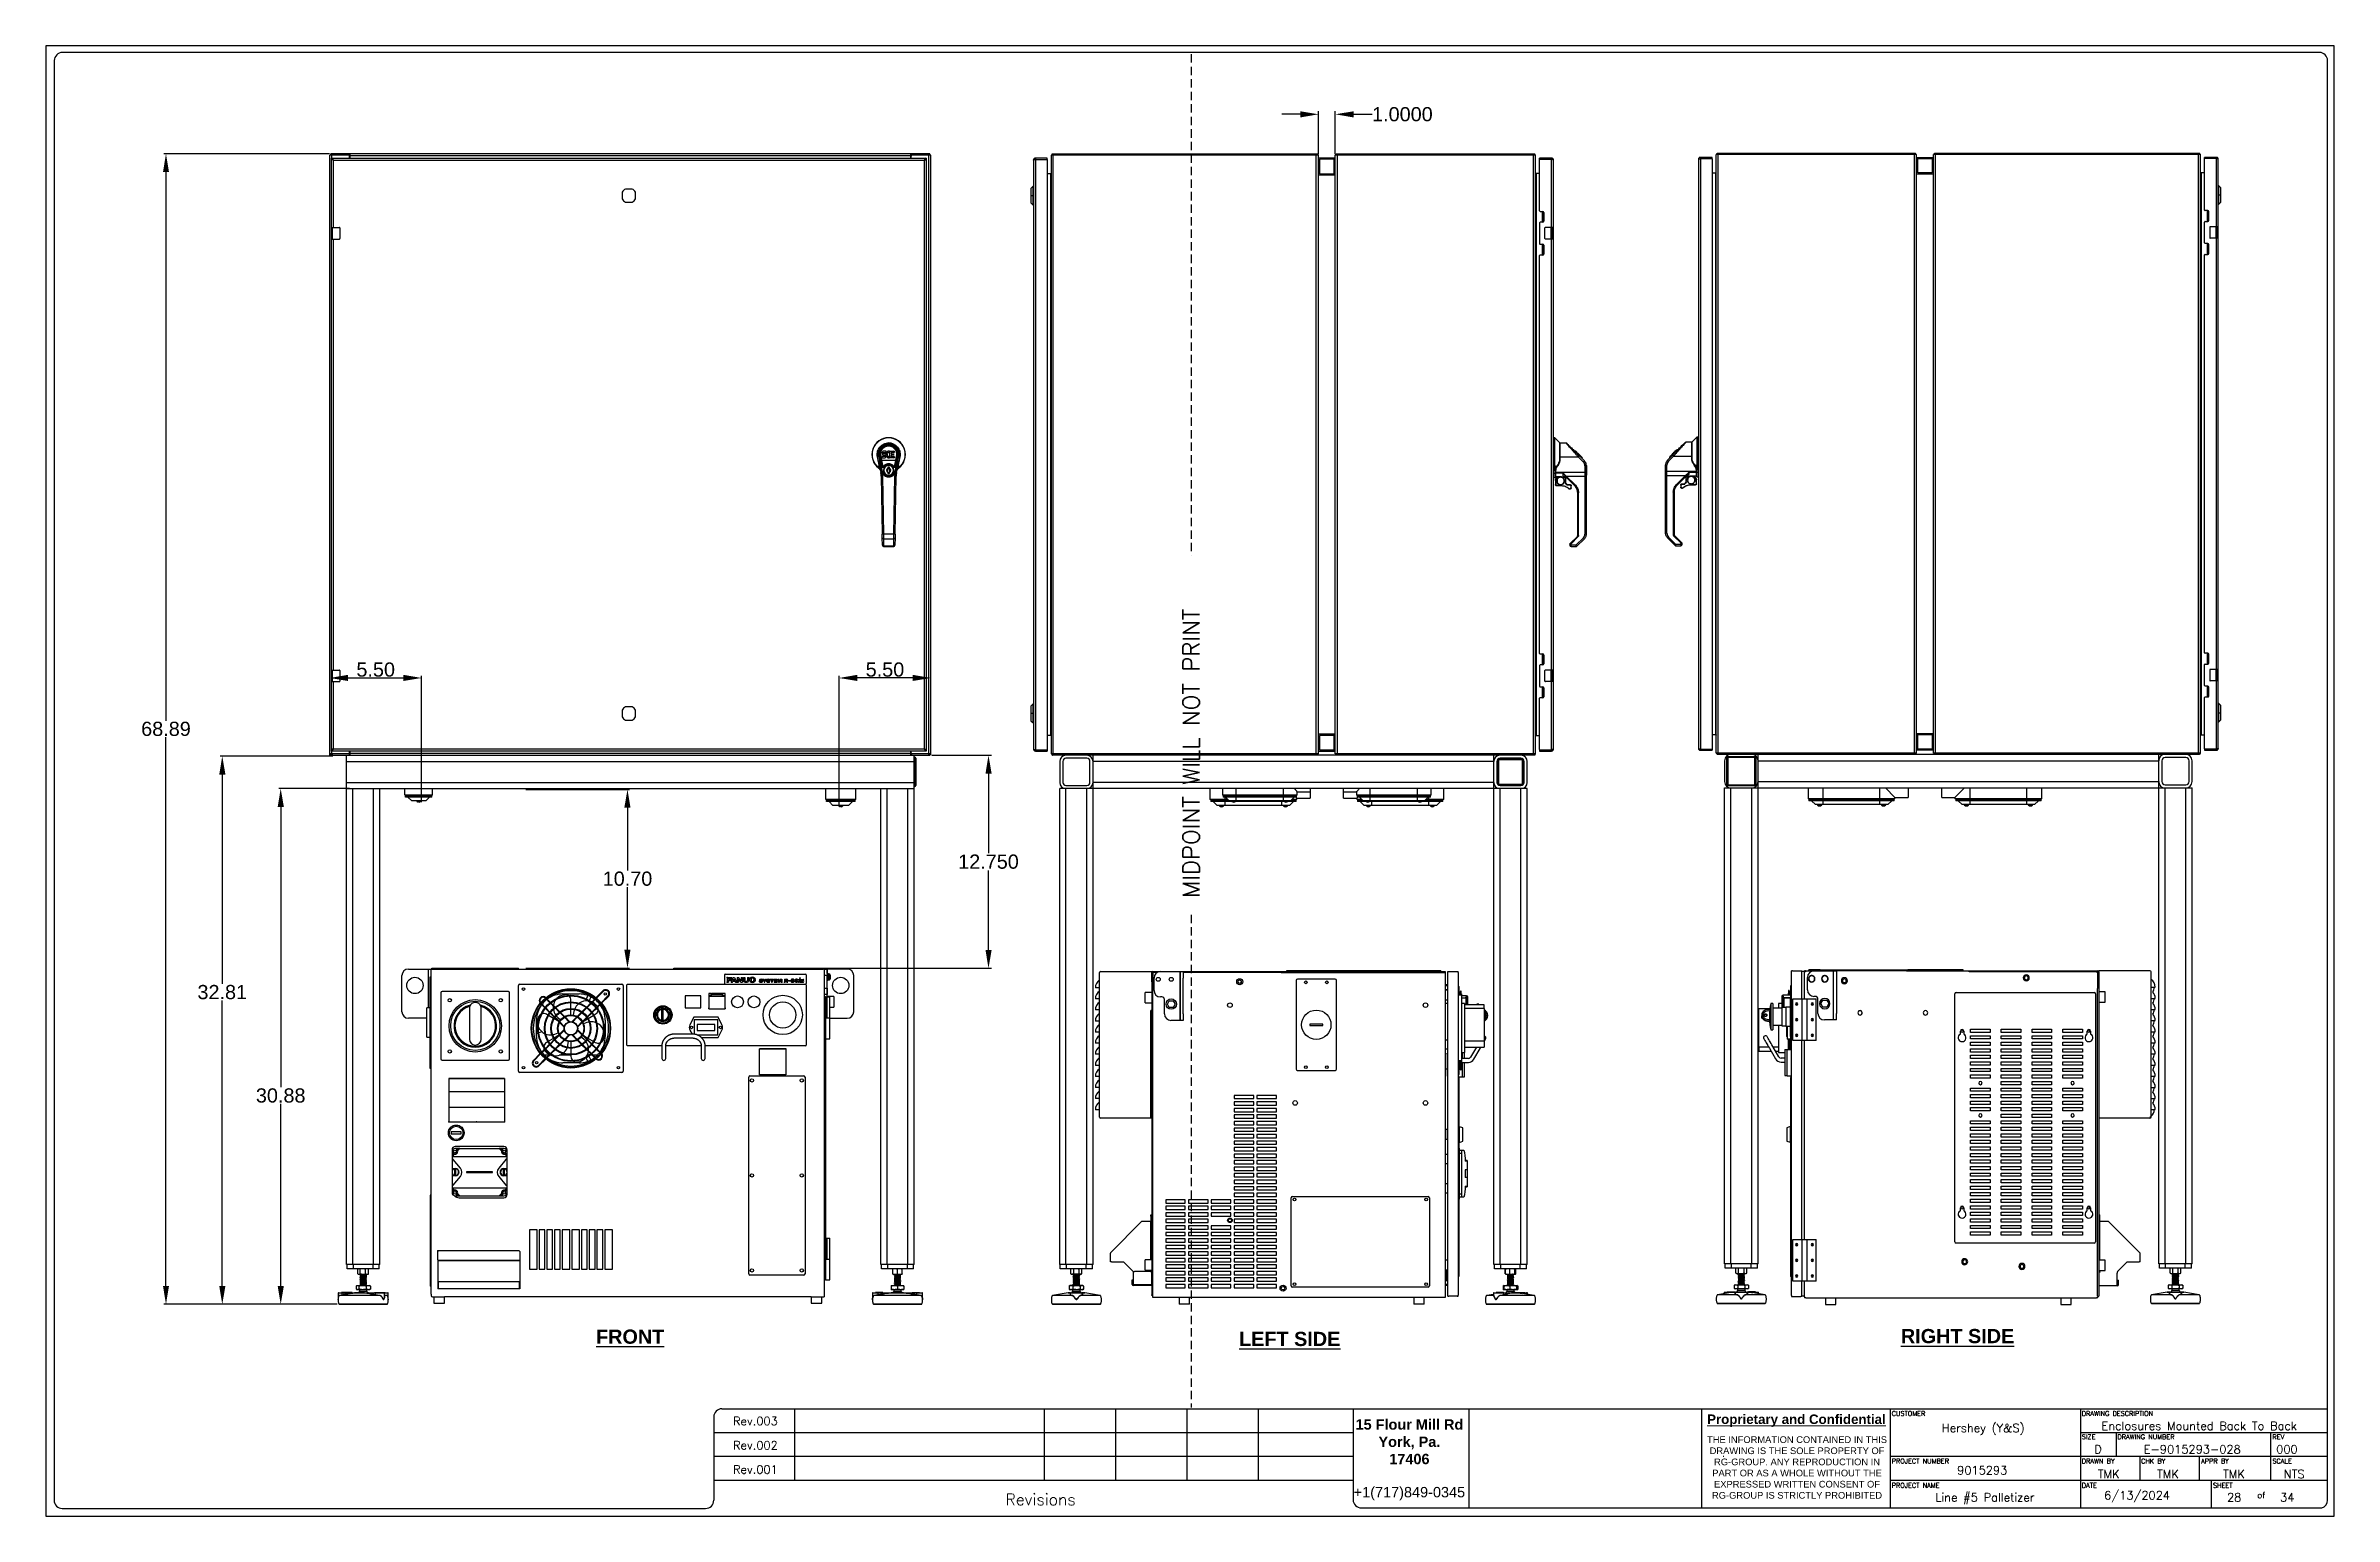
# Model space of a CAD drawing. Header units: inches. Extents: x 0 to 137, y 0 to 88.
import ezdxf
from ezdxf.enums import TextEntityAlignment as Align

# ---------------------------------------------------------------- set-up
doc = ezdxf.new("R2010")
doc.units = ezdxf.units.IN
doc.header["$MEASUREMENT"] = 0
doc.linetypes.add('HIDDEN2', pattern=[0.1875, 0.125, -0.0625])
doc.layers.add('MidPoint', color=210, linetype='HIDDEN2', plot=False)
doc.layers.add('TB_LABELS', color=1, linetype='Continuous')
doc.styles.add('Annotative', font='arial.ttf')
doc.styles.add('Fields', font='simplex.shx', dxfattribs={"height": 0.185})
doc.styles.get("Standard").update_dxf_attribs({"font": 'arial.ttf'})
doc.styles.add('Title_Block', font='simplex.shx', dxfattribs={"height": 0.185})
doc.styles.add('WD', font='romans.shx', dxfattribs={"height": 0.185})
doc.dimstyles.get("Standard").update_dxf_attribs({"dimtxt": 0.18, "dimasz": 0.18, "dimexe": 0.18, "dimexo": 0.0625, "dimgap": 0.09, "dimtad": 0, "dimtih": 1, "dimtoh": 1, "dimdec": 4, "dimzin": 0, "dimdsep": 46, "dimtxsty": 'Standard', "dimcen": 0.09, "dimadec": 0, "dimazin": 0, "dimtfac": 1, "dimtdec": 4, "dimtofl": 0, "dimtmove": 0, "dimatfit": 3, "dimfxl": 1, "dimtolj": 1, "dimtzin": 0, "dimarcsym": 0})

msp = doc.modelspace()

# ---------------------------------------------------------------- texts
at = {"char_height": 0.85, "attachment_point": 1}
for s, width, insert in [('\\pxqc;{\\fArial|b1|i0|c0|p34;\\LFRONT}', 35, (17.5, 11)), ('\\pxqc;{\\fArial|b1|i0|c0|p34;\\LRIGHT SIDE}', 29, (100, 11.0345)), ('\\pxqc;{\\fArial|b1|i0|c0|p34;\\LLEFT SIDE}', 29, (60, 10.86392))]:
    msp.add_mtext_dynamic_manual_height_columns(s, width=width, gutter_width=1, heights=[0], dxfattribs=dict(at, insert=insert))

# ---------------------------------------------------------------- blocks, each defined once
blk = doc.blocks.new('RG_Master_Ver_4_2_2')
at = {"color": 3}
for p, q in [((0.125, 21.734), (0.125, 0.194)), ((34.028, 21.856), (0.25, 21.856)), ((34.15, 0.194), (34.15, 21.734)), ((9.998, 1.441), (9.998, 0.194)), ((10.12, 1.563), (34.15, 1.563)), ((11.207, 1.563), (11.207, 0.496)), ((14.942, 1.563), (14.942, 0.496)), ((16.009, 1.563), (16.009, 0.496)), ((17.076, 1.563), (17.076, 0.496)), ((18.143, 1.563), (18.143, 0.496)), ((19.566, 1.563), (19.566, 0.203)), ((21.3, 1.563), (21.3, 0.072)), ((24.781, 1.562), (24.781, 0.072)), ((27.605, 1.563), (27.605, 0.072)), ((30.451, 1.563), (30.451, 0.072)), ((9.998, 1.207), (19.566, 1.207)), ((30.451, 1.207), (34.15, 1.207)), ((30.984, 1.207), (30.984, 0.852)), ((33.297, 1.207), (33.297, 0.852)), ((9.998, 0.852), (19.566, 0.852)), ((25.107, 0.852), (25.117, 0.852)), ((27.605, 0.852), (34.15, 0.852)), ((27.959, 0.852), (27.961, 0.852)), ((31.34, 0.852), (31.34, 0.496)), ((32.229, 0.852), (32.229, 0.496)), ((33.297, 0.852), (33.297, 0.496)), ((9.998, 0.496), (19.566, 0.496)), ((27.605, 0.496), (34.15, 0.496)), ((32.407, 0.496), (32.407, 0.085)), ((0.247, 0.072), (9.875, 0.072)), ((19.689, 0.081), (34.062, 0.081))]:
    blk.add_line(p, q, dxfattribs=at)
blk.add_lwpolyline([(0, -0.044), (34.25, -0.044), (34.25, 21.956), (0, 21.956)], close=True, dxfattribs=at)
for centre, radius, start, end in [((0.25, 21.734), 0.122, 90, 180), ((34.028, 21.734), 0.122, 0, 90), ((10.12, 1.441), 0.122, 90, 180), ((0.247, 0.194), 0.122, 180, 270), ((9.875, 0.194), 0.122, 270, 360), ((19.689, 0.203), 0.122, 180, 270), ((34.035, 0.192), 0.115, 283.6956, 0.7965)]:
    blk.add_arc(centre, radius, start, end, dxfattribs=at)
at = {"layer": 'MidPoint'}
for p, q in [((17.141, 21.831), (17.141, 14.331)), ((17.141, 8.956), (17.141, 1.581))]:
    blk.add_line(p, q, dxfattribs=at)
at = {"style": 'Title_Block'}
for s, width, heights, insert, char_height, attachment_point in [('\\pxqc;Rev.003', 1.24498, [0], (9.998, 1.442), 0.125, 1), ('\\pxqc;Rev.002', 1.24498, [0], (9.998, 1.08), 0.125, 1), ('\\pxqc;Rev.001', 1.24498, [0], (9.998, 0.717), 0.125, 1), ('\\pxqc;Revisions', 9.42628, [0.392], (14.889, 0.206), 0.17145, 5)]:
    blk.add_mtext_dynamic_manual_height_columns(s, width=width, gutter_width=0.857, heights=heights, dxfattribs=dict(at, insert=insert, char_height=char_height, attachment_point=attachment_point))
at = {"color": 3, "insert": (20.409, 1.406), "char_height": 0.14228, "attachment_point": 2}
blk.add_mtext_dynamic_manual_height_columns('{\\fArial|b1|i0|c0|p34;\\H1.08937x;15 Flour Mill Rd\\PYork, Pa. \\P17406}\\P\\P{\\H1.08937x;+1(717)849-0345}', width=1.73509, gutter_width=0.69, heights=[0], dxfattribs=at)
at = {"color": 3, "linetype": 'Continuous', "lineweight": 20, "insert": (26.201, 1.478), "char_height": 0.14228, "width": 2.80179, "attachment_point": 2, "style": 'Annotative'}
blk.add_mtext('{\\fArial|b1|i0|c0|p34;\\LProprietary and Confidential}', dxfattribs=at)
at = {"color": 3, "insert": (26.21, 1.152), "char_height": 0.1, "width": 2.78538, "attachment_point": 2, "style": 'Annotative'}
blk.add_mtext('THE INFORMATION CONTAINED IN THIS DRAWING IS THE SOLE PROPERTY OF RG-GROUP. ANY REPRODUCTION IN PART OR AS A WHOLE WITHOUT THE EXPRESSED WRITTEN CONSENT OF RG-GROUP IS STRICTLY PROHIBITED', dxfattribs=at)
at = {"insert": (30.807, 0.331), "char_height": 0.125, "attachment_point": 1, "style": 'Fields'}
blk.add_mtext('6/13/2024', dxfattribs=at)
at = {"style": 'Fields'}
for tag, p in [('DESCRIPTION_3', (13.116, 1.307)), ('DRN_3', (15.472, 1.307)), ('CHK_3', (16.529, 1.307)), ('APP_3', (17.552, 1.307)), ('DATE_3', (18.829, 1.307)), ('DRAWING_DESC', (32.229, 1.246)), ('DESCRIPTION_2', (13.116, 0.951)), ('DRN_2', (15.472, 0.951)), ('CHK_2', (16.529, 0.951)), ('APP_2', (17.552, 0.951)), ('DATE_2', (18.829, 0.951)), ('CUSTOMER', (28.997, 1.214)), ('DRAWING_#', (32.125, 0.894)), ('DESCRIPTION_1', (13.116, 0.596)), ('DRN_1', (15.472, 0.596)), ('CHK_1', (16.529, 0.596)), ('APP_1', (17.552, 0.596)), ('DATE_1', (18.829, 0.596)), ('PROJECT_#', (28.981, 0.581)), ('SIZE', (30.715, 0.894)), ('REV', (33.543, 0.894)), ('DRN_BY', (30.875, 0.524)), ('CHK_BY', (31.762, 0.524)), ('APP_BY', (32.75, 0.524)), ('SCALE', (33.652, 0.524)), ('PROJECT_NAME', (29.021, 0.176)), ('SHEETNUM', (32.753, 0.176)), ('TTL_SHTS', (33.547, 0.176))]:
    blk.add_attdef(tag, text='', height=0.125, dxfattribs=at).set_placement(p, align=Align.CENTER)
at = {"style": 'Fields', "flags": 9}
blk.add_attdef('WD_TB', (9.953, 0.194), '', height=0.0638, dxfattribs=at)
at = {"layer": 'MidPoint', "insert": (17.016, 9.206), "char_height": 0.25, "attachment_point": 1, "rotation": 90, "style": 'Fields'}
blk.add_mtext_dynamic_manual_height_columns('MIDPOINT WILL NOT PRINT', width=5.375, gutter_width=0.575, heights=[0], dxfattribs=at)
at = {"layer": 'TB_LABELS', "style": 'WD'}
for s, height, p in [('CUSTOMER', 0.0711, (27.627, 1.528)), ('DRAWING DESCRIPTION', 0.07114, (30.472, 1.528)), ('SIZE', 0.0711, (30.472, 1.179)), ('DRAWING NUMBER', 0.07114, (31.006, 1.179)), ('REV', 0.0711, (33.325, 1.179)), ('PROJECT NUMBER', 0.07114, (27.627, 0.816)), ('DRAWN BY', 0.0711, (30.472, 0.816)), ('CHK BY', 0.0711, (31.359, 0.816)), ('APPR BY', 0.0711, (32.258, 0.816)), ('SCALE', 0.0711, (33.325, 0.816)), ('PROJECT NAME', 0.07114, (27.627, 0.453)), ('DATE', 0.0711, (30.472, 0.453)), ('SHEET', 0.0711, (32.436, 0.453)), ('of', 0.0925, (33.098, 0.318))]:
    blk.add_text(s, height=height, dxfattribs=at).set_placement(p, align=Align.TOP_LEFT)
blk = doc.blocks.new('*D4')
at = {"color": 0, "lineweight": -2, "transparency": 16777216}
for p, q in [((16.99, 81.4), (7.07, 81.4)), ((7.2, 80.3), (7.2, 47.45)), ((7.2, 13.61), (7.2, 46.46)), ((17.45, 12.51), (7.07, 12.51))]:
    blk.add_line(p, q, dxfattribs=at)
at = {"color": 0, "transparency": 16777216}
for points in [[(7.02, 80.3), (7.38, 80.3), (7.2, 81.4)], [(7.02, 13.61), (7.38, 13.61), (7.2, 12.51)]]:
    blk.add_solid(points, dxfattribs=at)
at = {"layer": 'Defpoints', "color": 0, "transparency": 16777216}
for p in [(7.2, 81.4), (16.99, 81.4), (17.45, 12.51)]:
    blk.add_point(p, dxfattribs=at)
at = {"color": 0, "transparency": 16777216, "insert": (7.2, 46.96), "char_height": 0.85, "attachment_point": 5}
blk.add_mtext('\\A1;68.89', dxfattribs=at)
blk = doc.blocks.new('*D5')
at = {"color": 0, "lineweight": -2, "transparency": 16777216}
for p, q in [((17.2, 45.33), (10.45, 45.33)), ((10.57, 44.23), (10.57, 31.69)), ((10.57, 13.61), (10.57, 30.71)), ((13.89, 12.51), (10.45, 12.51))]:
    blk.add_line(p, q, dxfattribs=at)
at = {"color": 0, "transparency": 16777216}
for points in [[(10.39, 44.23), (10.76, 44.23), (10.57, 45.33)], [(10.39, 13.61), (10.76, 13.61), (10.57, 12.51)]]:
    blk.add_solid(points, dxfattribs=at)
at = {"layer": 'Defpoints', "color": 0, "transparency": 16777216}
for p in [(10.57, 45.33), (17.2, 45.33), (13.89, 12.51)]:
    blk.add_point(p, dxfattribs=at)
at = {"color": 0, "transparency": 16777216, "insert": (10.57, 31.2), "char_height": 0.85, "attachment_point": 5}
blk.add_mtext('\\A1;32.81', dxfattribs=at)
blk = doc.blocks.new('*D6')
at = {"color": 0, "lineweight": -2, "transparency": 16777216}
for p, q in [((18.2, 43.39), (13.95, 43.39)), ((14.07, 42.29), (14.07, 25.51)), ((14.07, 13.61), (14.07, 24.52)), ((14.64, 12.51), (13.95, 12.51))]:
    blk.add_line(p, q, dxfattribs=at)
at = {"color": 0, "transparency": 16777216}
for points in [[(13.89, 42.29), (14.26, 42.29), (14.07, 43.39)], [(13.89, 13.61), (14.26, 13.61), (14.07, 12.51)]]:
    blk.add_solid(points, dxfattribs=at)
at = {"layer": 'Defpoints', "color": 0, "transparency": 16777216}
for p in [(14.07, 43.39), (18.2, 43.39), (14.64, 12.51)]:
    blk.add_point(p, dxfattribs=at)
at = {"color": 0, "transparency": 16777216, "insert": (14.07, 25.01), "char_height": 0.85, "attachment_point": 5}
blk.add_mtext('\\A1;30.88', dxfattribs=at)
blk = doc.blocks.new('*D7')
at = {"color": 0, "lineweight": -2, "transparency": 16777216}
for p, q in [((17.01, 45.33), (17.01, 50.14)), ((18.11, 50.01), (21.41, 50.01)), ((22.51, 42.58), (22.51, 50.14))]:
    blk.add_line(p, q, dxfattribs=at)
at = {"color": 0, "transparency": 16777216}
for points in [[(18.11, 50.2), (18.11, 49.83), (17.01, 50.01)], [(21.41, 50.2), (21.41, 49.83), (22.51, 50.01)]]:
    blk.add_solid(points, dxfattribs=at)
at = {"layer": 'Defpoints', "color": 0, "transparency": 16777216}
for p in [(22.51, 50.01), (17.01, 45.33), (22.51, 42.58)]:
    blk.add_point(p, dxfattribs=at)
at = {"color": 0, "transparency": 16777216, "insert": (19.76, 50.51), "char_height": 0.85, "attachment_point": 5}
blk.add_mtext('\\A1;5.50', dxfattribs=at)
blk = doc.blocks.new('*D8')
at = {"color": 0, "lineweight": -2, "transparency": 16777216}
for p, q in [((47.51, 42.33), (47.51, 50.14)), ((51.91, 50.01), (48.61, 50.01)), ((53.01, 45.39), (53.01, 50.14))]:
    blk.add_line(p, q, dxfattribs=at)
at = {"color": 0, "transparency": 16777216}
for points in [[(48.61, 50.2), (48.61, 49.83), (47.51, 50.01)], [(51.91, 50.2), (51.91, 49.83), (53.01, 50.01)]]:
    blk.add_solid(points, dxfattribs=at)
at = {"layer": 'Defpoints', "color": 0, "transparency": 16777216}
for p in [(47.51, 50.01), (53.01, 45.39), (47.51, 42.33)]:
    blk.add_point(p, dxfattribs=at)
at = {"color": 0, "transparency": 16777216, "insert": (50.26, 50.51), "char_height": 0.85, "attachment_point": 5}
blk.add_mtext('\\A1;5.50', dxfattribs=at)
blk = doc.blocks.new('*D9')
at = {"color": 0, "lineweight": -2, "transparency": 16777216}
for p, q in [((28.76, 43.34), (34.96, 43.34)), ((34.84, 42.24), (34.84, 38.48)), ((34.84, 33.74), (34.84, 37.49)), ((28.76, 32.64), (34.96, 32.64))]:
    blk.add_line(p, q, dxfattribs=at)
at = {"color": 0, "transparency": 16777216}
for points in [[(34.65, 42.24), (35.02, 42.24), (34.84, 43.34)], [(34.65, 33.74), (35.02, 33.74), (34.84, 32.64)]]:
    blk.add_solid(points, dxfattribs=at)
at = {"layer": 'Defpoints', "color": 0, "transparency": 16777216}
for p in [(28.76, 43.34), (28.76, 32.64), (34.84, 32.64)]:
    blk.add_point(p, dxfattribs=at)
at = {"color": 0, "transparency": 16777216, "insert": (34.84, 37.99), "char_height": 0.85, "attachment_point": 5}
blk.add_mtext('\\A1;10.70', dxfattribs=at)
blk = doc.blocks.new('FANUC_R-30iB_A-Cab_Std_FV')
for p, q in [((-57, 445), (-57, 500)), ((-47, 510), (-16.5, 510)), ((-16.5, 450.9), (-16.5, 510)), ((-16.5, 510), (-12, 510)), ((-13.6, 496.4), (-13.6, 498.4)), ((-13.6, 498.4), (-12, 498.4)), ((-13.6, 360.4), (-13.6, 496.4)), ((-12, 510), (-10, 510)), ((-12, 510), (-12, 510)), ((-12, 508.4), (-12, 510)), ((-12, 510), (586.4, 510)), ((-12, 508.4), (-12, 508.4)), ((-12, 13.6), (-12, 508.4)), ((-11, 511.6), (-9, 511.6)), ((-11, 510), (-11, 511.6)), ((-10, 510), (8, 510)), ((-10, 510), (-10, 510)), ((-9, 511.6), (119, 511.6)), ((8, 510), (8, 510)), ((8, 510), (8, 510)), ((8, 510), (8, 510)), ((8, 510), (568, 510)), ((119, 511.6), (121, 511.6)), ((121, 510), (121, 511.6)), ((358, 511.6), (360, 511.6)), ((358, 510), (358, 511.6)), ((360, 511.6), (587, 511.6)), ((435.5, 501), (435.5, 488)), ((436.5, 502), (559.5, 502)), ((439.5, 497.2), (446.6, 497.2)), ((439.5, 497.2), (439.5, 490)), ((439.5, 490), (441.6, 490)), ((441.6, 495.8), (441.6, 494.5)), ((441.6, 495.8), (446.6, 495.8)), ((441.6, 494.5), (445.8, 494.5)), ((441.6, 493.2), (445.8, 493.2)), ((441.6, 493.2), (441.6, 490)), ((445.8, 490), (449, 497.2)), ((445.8, 494.5), (445.8, 493.2)), ((445.8, 490), (447.9, 490)), ((446.6, 497.2), (446.6, 495.8)), ((447.9, 490), (448.5, 491.4)), ((448.5, 491.4), (450, 491.4)), ((449, 497.2), (450, 497.2)), ((449, 492.6), (450, 495)), ((449, 492.6), (450, 492.6)), ((450, 497.2), (451.1, 497.2)), ((450, 495), (451.1, 492.6)), ((450, 492.6), (451.1, 492.6)), ((450, 491.4), (451.6, 491.4)), ((451.1, 497.2), (454.3, 490)), ((451.6, 491.4), (452.2, 490)), ((452.2, 490), (454.3, 490)), ((455, 497.2), (455, 490)), ((455, 497.2), (457, 497.2)), ((455, 490), (457, 490)), ((455, 490), (457, 490)), ((461, 492.3), (457, 497.2)), ((457, 494.6), (457, 490)), ((457, 494.6), (460.7, 490)), ((460.7, 490), (463, 490)), ((461, 497.2), (461, 492.3)), ((461, 497.2), (463, 497.2)), ((463, 497.2), (463, 490)), ((464.5, 497.2), (464.5, 492.4)), ((464.5, 497.2), (466.6, 497.2)), ((466.6, 497.2), (466.6, 492.6)), ((470.6, 497.2), (470.6, 492.6)), ((470.6, 497.2), (472.7, 497.2)), ((472.7, 497.2), (472.7, 492.4)), ((480.5, 494.3), (483, 494.3)), ((480.5, 492.9), (483, 492.9)), ((488.5, 491.3), (490, 491.3)), ((492.2, 493), (493.6, 493)), ((493.8, 494.4), (495.4, 494.4)), ((496.1, 491.5), (493.8, 494.4)), ((495.4, 494.4), (496.8, 492.5)), ((496.1, 491.5), (496.1, 490)), ((496.1, 490), (497.4, 490)), ((496.1, 490), (497.4, 490)), ((496.8, 492.5), (498.2, 494.4)), ((499.8, 494.4), (497.4, 491.5)), ((497.4, 490), (497.4, 491.5)), ((498.2, 494.4), (499.8, 494.4)), ((499.8, 491.3), (501.3, 491.3)), ((503.4, 493), (504.9, 493)), ((505.5, 494.4), (510.2, 494.4)), ((505.5, 494.4), (505.5, 493.5)), ((505.5, 493.5), (507.2, 493.5)), ((507.2, 493.5), (507.2, 490)), ((507.2, 490), (508.4, 490)), ((507.2, 490), (508.4, 490)), ((508.4, 493.5), (508.4, 490)), ((508.4, 493.5), (510.2, 493.5)), ((510.2, 494.4), (510.2, 493.5)), ((511.3, 494.4), (515.7, 494.4)), ((511.3, 494.4), (511.3, 490)), ((511.3, 490), (515.7, 490)), ((511.3, 490), (515.7, 490)), ((512.6, 493.5), (515.7, 493.5)), ((512.6, 493.5), (512.6, 492.8)), ((512.6, 492.8), (515.2, 492.8)), ((512.6, 491.9), (515.2, 491.9)), ((512.6, 491.9), (512.6, 490.9)), ((512.6, 490.9), (515.7, 490.9)), ((515.2, 492.8), (515.2, 491.9)), ((515.7, 494.4), (515.7, 493.5)), ((515.7, 490.9), (515.7, 490)), ((516.9, 494.4), (516.9, 490)), ((516.9, 494.4), (518.7, 494.4)), ((516.9, 490), (518.1, 490)), ((516.9, 490), (518.1, 490)), ((518.1, 493.3), (518.1, 490)), ((519.5, 490), (518.1, 493.3)), ((519.9, 491.7), (518.7, 494.4)), ((519.5, 490), (520.3, 490)), ((521, 494.4), (519.9, 491.7)), ((521.7, 493.3), (520.3, 490)), ((521, 494.4), (522.9, 494.4)), ((521.7, 493.3), (521.7, 490)), ((521.7, 490), (522.9, 490)), ((521.7, 490), (522.9, 490)), ((522.9, 494.4), (522.9, 490)), ((527.1, 494.5), (530.9, 494.5)), ((527.1, 494.5), (527.1, 490)), ((527.1, 490), (528.4, 490)), ((527.1, 490), (528.4, 490)), ((528.4, 493.6), (530.5, 493.6)), ((528.4, 493.6), (528.4, 492.6)), ((528.4, 492.6), (530.5, 492.6)), ((528.4, 491.7), (528.4, 490)), ((528.4, 491.7), (529.6, 491.7)), ((530.8, 490), (529.6, 491.7)), ((530.8, 490), (532.4, 490)), ((530.8, 490), (532.4, 490)), ((532.4, 490), (531.2, 491.7)), ((533.3, 492.8), (536.2, 492.8)), ((533.3, 492.8), (533.3, 491.9)), ((533.3, 492), (536.2, 492)), ((533.3, 491.9), (536.2, 491.9)), ((536.2, 492.8), (536.2, 491.9)), ((537.1, 491.3), (538.4, 491.3)), ((537.2, 493.3), (538.5, 493.3)), ((538.7, 492.8), (540, 492.8)), ((538.7, 492.8), (538.7, 491.9)), ((538.7, 491.9), (540.1, 491.9)), ((549.8, 494.2), (548.8, 493.5)), ((548.8, 493.3), (548.8, 493.3)), ((548.9, 493.3), (549.3, 493.5)), ((549.7, 493.2), (548.9, 490.5)), ((550, 490.3), (551, 491)), ((550.1, 491.3), (550.9, 494)), ((550.3, 496), (551.5, 496)), ((550.9, 491.2), (550.5, 490.9)), ((551.1, 491.2), (551, 491.2)), ((551.7, 494.3), (551.7, 490)), ((551.7, 494.3), (555.5, 494.3)), ((551.7, 490), (555.4, 490)), ((551.7, 490), (555.5, 490)), ((552.9, 493.5), (554.7, 493.5)), ((552.9, 493.5), (552.9, 492.6)), ((552.9, 492.6), (554.7, 492.6)), ((552.9, 491.9), (552.9, 490.9)), ((552.9, 491.9), (554.8, 491.9)), ((552.9, 490.9), (554.8, 490.9)), ((560.5, 501), (560.5, 488)), ((568, 510), (586.3, 510)), ((568, 510), (568, 510)), ((568, 510), (568, 510)), ((568, 510), (568, 510)), ((586.3, 510), (586.4, 510)), ((586.3, 510), (586.3, 510)), ((586.4, 510), (586.4, 510)), ((588, 510), (586.4, 510)), ((586.4, 510), (586.4, 510)), ((587, 511.6), (589, 511.6)), ((587, 510), (589, 510)), ((588, 510), (588, 12)), ((588, 510), (592.5, 510)), ((592.5, 500), (588, 500)), ((589, 510), (589, 511.6)), ((592.5, 503), (592.5, 510)), ((592.5, 510), (592.5, 510)), ((623, 510), (592.5, 510)), ((592.5, 510), (592.5, 500)), ((593.3, 503), (592.5, 503)), ((592.5, 481), (592.5, 500)), ((592.5, 468), (592.5, 493)), ((592.5, 493), (593.3, 493)), ((593.3, 493), (593.3, 503)), ((594.3, 502.6), (593.3, 502.6)), ((593.3, 493.4), (594.3, 493.4)), ((594.3, 502.6), (594.3, 493.4)), ((595.8, 502.4), (594.3, 502.5)), ((594.3, 493.5), (595.8, 493.6)), ((595.8, 493.6), (595.8, 502.4)), ((633, 445), (633, 500)), ((2.6, 473.9), (2.6, 372.9)), ((105.6, 475.9), (4.6, 475.9)), ((107.6, 372.9), (107.6, 473.9)), ((121.1, 354), (121.1, 485)), ((123.1, 487), (279.1, 487)), ((155, 457.1), (161.4, 450.7)), ((155.6, 457.9), (162, 451.5)), ((169.1, 458.6), (162.7, 465)), ((169.9, 459.2), (163.5, 465.6)), ((176.2, 451.5), (169.8, 457.9)), ((177, 452.1), (170.6, 458.5)), ((188.6, 472), (213.6, 472)), ((201.1, 460), (201.1, 462.5)), ((201.1, 450), (201.1, 459)), ((223.7, 461.4), (224.5, 463.1)), ((224.8, 464.1), (227.1, 469.6)), ((231.6, 458.5), (225.2, 452.1)), ((232.4, 457.9), (226, 451.5)), ((231.7, 467.7), (229.2, 461.5)), ((238.7, 465.6), (232.3, 459.2)), ((239.5, 465), (233.1, 458.6)), ((249.8, 476.7), (239.4, 466.3)), ((250.6, 476), (240.2, 465.7)), ((240.2, 451.5), (246.6, 457.9)), ((240.8, 450.7), (247.2, 457.1)), ((247.3, 458.6), (257.7, 469)), ((247.9, 457.8), (258.4, 468.3)), ((281.1, 485), (281.1, 354)), ((286.5, 394), (286.5, 486)), ((287.5, 487), (559.5, 487)), ((399.5, 469), (375.5, 469)), ((375.5, 469), (375.5, 451)), ((399.5, 451), (399.5, 469)), ((414.9, 472.8), (411.5, 472.8)), ((411.5, 472.8), (411.5, 469)), ((411.5, 469), (411.5, 451)), ((411.5, 469), (412, 469)), ((415.5, 469), (412, 469)), ((412, 469), (412, 468.9)), ((412, 448.9), (412, 468.9)), ((412, 468.9), (415.5, 468.9)), ((414.9, 472.8), (433.1, 472.8)), ((414.9, 472.8), (414.9, 469)), ((415.5, 471), (415.5, 472.8)), ((432.5, 472.8), (415.5, 472.8)), ((415.5, 471), (432.5, 471)), ((415.5, 468.9), (415.5, 471)), ((415.5, 468.9), (432.5, 468.9)), ((432.5, 471), (432.5, 472.8)), ((432.5, 468.9), (432.5, 471)), ((436, 469), (432.5, 469)), ((432.5, 468.9), (436, 468.9)), ((436.5, 472.8), (433.1, 472.8)), ((433.1, 469), (433.1, 472.8)), ((436, 469), (436.5, 469)), ((436, 468.9), (436, 469)), ((436, 468.9), (436, 448.9)), ((436.5, 487), (559.5, 487)), ((436.5, 469), (436.5, 472.8)), ((436.5, 451), (436.5, 469)), ((560.5, 486), (560.5, 394)), ((588, 481), (592.5, 481)), ((592.5, 471), (588, 471)), ((589.6, 467.5), (588, 467.5)), ((589.6, 467.5), (589.6, 403.5)), ((589.6, 467.5), (591.8, 467.5)), ((591.8, 467.5), (596.2, 467.5)), ((591.8, 467.5), (591.8, 435.5)), ((592.5, 481), (592.5, 471)), ((592.5, 467.5), (592.5, 471)), ((602.5, 468), (592.5, 468)), ((596.2, 435.5), (596.2, 467.5)), ((602.5, 468), (602.5, 452)), ((-18.6, 435), (-47, 435)), ((-18.6, 405.9), (-18.6, 450.9)), ((-13.6, 450.9), (-18.6, 450.9)), ((46.1, 453.1), (46.1, 403.1)), ((64.1, 403.1), (64.1, 453.1)), ((148.6, 407), (148.6, 432)), ((162.1, 450), (168.5, 443.6)), ((162.7, 450.8), (169.1, 444.4)), ((166, 439.8), (163.9, 441)), ((174.7, 434.8), (166.9, 439.2)), ((169.3, 442.9), (175.7, 436.4)), ((169.9, 443.7), (176.3, 437.2)), ((181, 431.1), (175.6, 434.2)), ((176.4, 435.7), (183, 429.1)), ((183.4, 444.3), (176.9, 450.7)), ((177, 436.5), (183.5, 430)), ((184.2, 444.9), (177.7, 451.3)), ((181.2, 436.2), (185.4, 432.7)), ((183.7, 428.4), (190.8, 421.4)), ((190.6, 437.1), (184.1, 443.6)), ((184.2, 429.3), (191, 422.5)), ((191.5, 437.6), (184.9, 444.2)), ((198.1, 429.6), (191.3, 436.4)), ((199.2, 429.8), (192.2, 436.9)), ((201.1, 440), (201.1, 449)), ((210, 436.9), (203, 429.8)), ((210.9, 436.4), (204.1, 429.6)), ((205.6, 445.1), (204.7, 439.7)), ((217.3, 444.2), (210.7, 437.6)), ((211.2, 422.5), (218, 429.3)), ((211.4, 421.4), (218.5, 428.4)), ((218.1, 443.6), (211.6, 437.1)), ((224.5, 451.3), (218, 444.9)), ((218.7, 430), (225.2, 436.5)), ((225.3, 450.7), (218.8, 444.3)), ((219.2, 429.1), (225.8, 435.7)), ((225.5, 428.4), (220.4, 426.5)), ((221.2, 431.1), (226.6, 434.2)), ((225.9, 437.2), (232.3, 443.7)), ((226.5, 436.4), (232.9, 442.9)), ((227.5, 434.8), (235.3, 439.2)), ((233.1, 444.4), (239.5, 450.8)), ((233.7, 443.6), (240.1, 450)), ((236.2, 439.8), (238.3, 441)), ((253.6, 432), (253.6, 407)), ((340, 432.5), (340, 452.5)), ((342, 452.5), (340, 452.5)), ((340, 432.5), (342, 432.5)), ((342, 432.5), (342, 452.5)), ((375.5, 451), (399.5, 451)), ((388.8, 436.5), (382.8, 425)), ((425.8, 436.5), (388.8, 436.5)), ((425.2, 432.5), (389.2, 432.5)), ((389.2, 432.5), (389.2, 410.6)), ((420.8, 425.5), (393.8, 425.5)), ((393.8, 425.5), (393.8, 416.5)), ((411.5, 451), (412, 451)), ((411.5, 449.4), (411.5, 451)), ((412, 449.4), (411.5, 449.4)), ((436, 448.9), (412, 448.9)), ((420.8, 416.5), (420.8, 425.5)), ((425.2, 409.5), (425.2, 432.5)), ((431.7, 425.1), (425.8, 436.5)), ((436, 451), (436.5, 451)), ((436.5, 449.4), (436, 449.4)), ((436.5, 451), (436.5, 449.4)), ((589.6, 435.5), (596.2, 435.5)), ((591.8, 435.5), (596.2, 435.5)), ((596.2, 452), (602.5, 452)), ((596.2, 403.5), (596.2, 435.5)), ((596.2, 435), (623, 435)), ((-18.6, 405.9), (-13.6, 405.9)), ((148.6, 416.6), (150.6, 417.4)), ((151.1, 412.3), (148.6, 411.3)), ((151.6, 417.8), (153.3, 418.5)), ((156.7, 414.4), (152.1, 412.6)), ((161.4, 388.3), (155, 381.9)), ((162, 387.5), (155.6, 381.1)), ((168.5, 395.4), (162.1, 389)), ((169.1, 394.6), (162.7, 388.2)), ((166, 399.2), (163.9, 398)), ((174.7, 404.2), (166.9, 399.8)), ((175.7, 402.6), (169.3, 396.1)), ((169.8, 381.1), (176.2, 387.5)), ((176.3, 401.8), (169.9, 395.3)), ((170.6, 380.5), (177, 386.9)), ((181, 407.9), (175.6, 404.8)), ((183, 409.9), (176.4, 403.3)), ((176.7, 410.6), (181.8, 412.5)), ((176.9, 388.3), (183.4, 394.7)), ((183.5, 409), (177, 402.5)), ((177.7, 387.7), (184.2, 394.1)), ((190.8, 417.6), (183.7, 410.6)), ((184.1, 395.4), (190.6, 401.9)), ((191, 416.5), (184.2, 409.7)), ((184.9, 394.8), (191.5, 401.4)), ((191.3, 402.6), (198.1, 409.4)), ((192.2, 402.1), (199.2, 409.2)), ((196.6, 393.9), (197.5, 399.3)), ((201.1, 399), (201.1, 390)), ((201.1, 389), (201.1, 380)), ((203, 409.2), (210, 402.1)), ((204.1, 409.4), (210.9, 402.6)), ((210.7, 401.4), (217.3, 394.8)), ((218, 409.7), (211.2, 416.5)), ((218.5, 410.6), (211.4, 417.6)), ((211.6, 401.9), (218.1, 395.4)), ((221, 402.8), (216.8, 406.3)), ((218, 394.1), (224.5, 387.7)), ((225.2, 402.5), (218.7, 409)), ((218.8, 394.7), (225.3, 388.3)), ((225.8, 403.3), (219.2, 409.9)), ((221.2, 407.9), (226.6, 404.8)), ((225.2, 386.9), (231.6, 380.5)), ((232.3, 395.3), (225.9, 401.8)), ((226, 387.5), (232.4, 381.1)), ((232.9, 396.1), (226.5, 402.6)), ((227.5, 404.2), (235.3, 399.8)), ((239.5, 388.2), (233.1, 394.6)), ((240.1, 389), (233.7, 395.4)), ((236.2, 399.2), (238.3, 398)), ((246.6, 381.1), (240.2, 387.5)), ((247.2, 381.9), (240.8, 388.3)), ((340, 393), (287.5, 393)), ((340, 393.2), (340, 377)), ((346, 377), (346, 393.2)), ((400, 393), (346, 393)), ((386, 410.9), (360, 410.9)), ((360, 404.9), (386, 404.9)), ((382.8, 417), (386, 410.9)), ((393.8, 416.5), (420.8, 416.5)), ((393.8, 409.5), (425.2, 409.5)), ((400, 393.2), (400, 377)), ((400.4, 405.5), (425.8, 405.5)), ((406, 377), (406, 393.2)), ((559.5, 393), (406, 393)), ((425.8, 405.5), (431.7, 416.9)), ((488.9, 348.5), (488.9, 388.2)), ((488.9, 388.2), (529.3, 388.2)), ((489.7, 389), (529.3, 389)), ((489.7, 388.2), (489.7, 389)), ((529.3, 389), (529.3, 388.2)), ((529.3, 388.2), (529.3, 348.5)), ((589.6, 403.5), (588, 403.5)), ((589.6, 403.5), (596.2, 403.5)), ((589.6, 403.5), (589.6, 99.5)), ((-13.6, 358.4), (-13.6, 360.4)), ((-12, 358.4), (-13.6, 358.4)), ((4.6, 370.9), (105.6, 370.9)), ((279.1, 352), (123.1, 352)), ((154.3, 381.2), (143.8, 370.7)), ((154.9, 380.4), (144.5, 370)), ((151.6, 362.9), (162, 373.3)), ((152.3, 362.2), (162.8, 372.7)), ((167.2, 378.5), (160.8, 378.5)), ((162.7, 374), (169.1, 380.4)), ((163.5, 373.4), (169.9, 379.8)), ((171, 378.5), (168.6, 378.5)), ((201.1, 378.5), (183.2, 378.5)), ((213.6, 367), (188.6, 367)), ((201.1, 379), (201.1, 376.5)), ((226.7, 369.2), (224.2, 374.6)), ((226.9, 380.8), (228.1, 378)), ((228.8, 378.5), (227.9, 378.5)), ((228.6, 377.1), (231.3, 371.1)), ((233.6, 378.5), (230.6, 378.5)), ((232.3, 379.8), (238.7, 373.4)), ((233.1, 380.4), (239.5, 374)), ((241.4, 378.5), (235, 378.5)), ((340, 377), (340, 373.5)), ((346, 373.5), (346, 377)), ((400, 377), (400, 373.5)), ((406, 373.5), (406, 377)), ((99.6, 342.9), (14.6, 342.9)), ((14.6, 342.9), (14.6, 277)), ((14.6, 342.9), (99.6, 342.9)), ((99.6, 322.4), (14.6, 322.4)), ((99.6, 342.9), (99.6, 277)), ((472.5, 45), (472.5, 345)), ((474.5, 347), (556.5, 347)), ((529.3, 348.5), (488.9, 348.5)), ((558.5, 345), (558.5, 45)), ((14.6, 299.2), (99.6, 299.2)), ((14.6, 277), (99.6, 277)), ((18.5, 261.6), (18.5, 258.6)), ((33.5, 261.4), (18.5, 261.6)), ((18.5, 258.6), (33.5, 258.4)), ((33.5, 258.4), (33.5, 261.4)), ((19.6, 234), (19.6, 231)), ((19.6, 231), (19.6, 224)), ((23, 227.4), (19.6, 224)), ((19.6, 224), (19.6, 219)), ((19.6, 224), (103.6, 224)), ((19.6, 219), (19.6, 205.7)), ((21.1, 229.7), (21.1, 225.5)), ((32.3, 206.4), (21.4, 219.6)), ((98.6, 239), (24.6, 239)), ((31.6, 236), (24.6, 236)), ((30.1, 234.5), (25.9, 234.5)), ((31.6, 236), (28.2, 232.6)), ((31.6, 236), (91.6, 236)), ((101.8, 219.6), (90.9, 206.4)), ((98.6, 236), (91.6, 236)), ((91.6, 236), (95, 232.6)), ((97.3, 234.5), (93.1, 234.5)), ((100.2, 227.4), (103.6, 224)), ((102.1, 225.5), (102.1, 229.7)), ((103.6, 231), (103.6, 234)), ((103.6, 224), (103.6, 231)), ((103.6, 219), (103.6, 224)), ((103.6, 205.7), (103.6, 219)), ((19.6, 205.7), (24.6, 205.7)), ((19.6, 205.7), (19.6, 194.3)), ((19.6, 194.3), (19.6, 181)), ((24.6, 194.3), (19.6, 194.3)), ((19.6, 181), (19.6, 176)), ((19.6, 176), (19.6, 169)), ((19.6, 176), (23, 172.6)), ((19.6, 176), (103.6, 176)), ((21.4, 180.4), (32.3, 193.6)), ((24.1, 195), (24.1, 205)), ((25.1, 205), (25.1, 195)), ((81.1, 200.5), (42.1, 200.5)), ((42.1, 199.5), (81.1, 199.5)), ((90.9, 193.6), (101.8, 180.4)), ((98.1, 195), (98.1, 205)), ((98.6, 205.7), (103.6, 205.7)), ((103.6, 194.3), (98.6, 194.3)), ((99.1, 205), (99.1, 195)), ((103.6, 176), (100.2, 172.6)), ((103.6, 194.3), (103.6, 205.7)), ((103.6, 181), (103.6, 194.3)), ((103.6, 176), (103.6, 181)), ((103.6, 169), (103.6, 176)), ((-13.6, 164.9), (-13.6, 162.9)), ((-12, 164.9), (-13.6, 164.9)), ((-13.6, 162.9), (-13.6, 27.9)), ((21.1, 174.5), (21.1, 170.3)), ((24.6, 164), (31.6, 164)), ((25.9, 165.5), (30.1, 165.5)), ((28.2, 167.4), (31.6, 164)), ((30.6, 161), (98.6, 161)), ((31.6, 164), (91.6, 164)), ((95, 167.4), (91.6, 164)), ((91.6, 164), (98.6, 164)), ((93.1, 165.5), (97.3, 165.5)), ((102.1, 170.3), (102.1, 174.5)), ((103.6, 166), (103.6, 169)), ((137.8, 112), (137.8, 52)), ((149.5, 112), (137.8, 112)), ((149.5, 52), (149.5, 112)), ((152.5, 112), (152.5, 52)), ((161.3, 112), (152.5, 112)), ((161.3, 52), (161.3, 112)), ((164.3, 112), (164.3, 52)), ((173.1, 112), (164.3, 112)), ((173.1, 52), (173.1, 112)), ((176.1, 112), (176.1, 52)), ((184.9, 112), (176.1, 112)), ((184.9, 52), (184.9, 112)), ((187.9, 112), (187.9, 52)), ((199.6, 112), (187.9, 112)), ((199.6, 52), (199.6, 112)), ((202.6, 112), (202.6, 52)), ((214.3, 112), (202.6, 112)), ((214.3, 52), (214.3, 112)), ((217.3, 112), (217.3, 52)), ((226.1, 112), (217.3, 112)), ((226.1, 52), (226.1, 112)), ((229.1, 112), (229.1, 52)), ((237.9, 112), (229.1, 112)), ((237.9, 52), (237.9, 112)), ((240.9, 112), (240.9, 52)), ((249.7, 112), (240.9, 112)), ((249.7, 52), (249.7, 112)), ((252.7, 112), (252.7, 52)), ((264.4, 112), (252.7, 112)), ((264.4, 52), (264.4, 112)), ((-2, 66), (-2, 79)), ((122, 80), (-1, 80)), ((123, 79), (123, 66)), ((589.6, 99.5), (588, 99.5)), ((589.6, 99.5), (589.6, 35.5)), ((589.6, 99.5), (591.8, 99.5)), ((591.8, 99.5), (596.2, 99.5)), ((591.8, 99.5), (591.8, 67.5)), ((596.2, 67.5), (596.2, 99.5)), ((-2, 65), (123, 65)), ((-2, 65), (-2, 22)), ((-2, 65), (123, 65)), ((122, 65), (-1, 65)), ((123, 65), (123, 22)), ((137.8, 52), (149.5, 52)), ((152.5, 52), (161.3, 52)), ((164.3, 52), (173.1, 52)), ((176.1, 52), (184.9, 52)), ((187.9, 52), (199.6, 52)), ((202.6, 52), (214.3, 52)), ((217.3, 52), (226.1, 52)), ((229.1, 52), (237.9, 52)), ((240.9, 52), (249.7, 52)), ((252.7, 52), (264.4, 52)), ((556.5, 43), (474.5, 43)), ((589.6, 35.5), (588, 35.5)), ((589.6, 67.5), (596.2, 67.5)), ((589.6, 35.5), (596.2, 35.5)), ((591.8, 67.5), (596.2, 67.5)), ((596.2, 35.5), (596.2, 67.5)), ((-13.6, 27.9), (-13.6, 25.9)), ((-12, 25.9), (-13.6, 25.9)), ((-12, 13.6), (-12, 13.6)), ((-12, 13.6), (-12, 12)), ((-12, 12), (-12, 11.6)), ((-12, 11.6), (-12, 11.6)), ((-10.4, 10), (8, 10)), ((-8, 10), (-8, 0)), ((-8, 0), (8, 0)), ((123, 22), (-2, 22)), ((-1.5, 32.5), (-1.5, 22.5)), ((122.5, 32.5), (-1.5, 32.5)), ((117.3, 32.5), (-1.5, 32.5)), ((-1.5, 22.5), (122.5, 22.5)), ((8, 10), (8, 10)), ((568, 10), (8, 10)), ((8, 0), (8, 10)), ((122.5, 22.5), (122.5, 32.5)), ((568, 10), (586, 10)), ((568, 10), (568, 10)), ((568, 10), (568, 0)), ((568, 0), (584, 0)), ((584, 0), (584, 10)), ((586, 10), (588, 10)), ((588, 12), (588, 11.6)), ((588, 11.6), (588, 10))]:
    blk.add_line(p, q)
for centre, radius in [((-37, 485), 12.5), ((550.9, 496.1), 0.619), ((613, 485), 12.5), ((16.1, 462.4), 2.5), ((55.1, 423.4), 40), ((55.1, 423.4), 37.5), ((94.1, 462.4), 2.5), ((128.6, 479.5), 2), ((201.1, 419.5), 60.5), ((201.1, 419.5), 59.5), ((201.1, 419.5), 50.5), ((201.1, 419.5), 49.5), ((201.1, 419.5), 40.5), ((201.1, 419.5), 39.5), ((253.6, 472), 1.8), ((273.6, 479.5), 2), ((455.5, 460), 9), ((480.5, 460), 9), ((524.5, 440), 30), ((524.5, 440), 20), ((201.1, 419.5), 30.5), ((201.1, 419.5), 29.5), ((201.1, 419.5), 20.5), ((201.1, 419.5), 19.5), ((201.1, 419.5), 10.5), ((201.1, 419.5), 10), ((341.5, 440), 14), ((341.5, 440), 13), ((385, 421), 2), ((429.5, 421), 2), ((16.1, 384.4), 2.5), ((94.1, 384.4), 2.5), ((128.6, 359.5), 2), ((148.6, 367), 1.8), ((273.6, 359.5), 2), ((477.5, 340), 2.5), ((553.5, 340), 2.5), ((26, 260), 12), ((26, 260), 10.2), ((24.1, 231.5), 2.1), ((99.1, 231.5), 2.1), ((477.5, 195), 2.5), ((553.5, 195), 2.5), ((24.1, 168.5), 2.1), ((99.1, 168.5), 2.1), ((477.5, 50), 2.5), ((553.5, 50), 2.5)]:
    blk.add_circle(centre, radius)
for centre, radius, start, end in [((-47, 500), 10, 90, 180), ((436.5, 501), 1, 90, 180), ((466.6, 492.4), 2.16, 180, 241.1746), ((468.6, 496), 6.19, 241.1746, 298.8255), ((467.9, 492.6), 1.3, 180.0001, 244.2286), ((468.6, 494.1), 2.95, 244.2286, 295.7715), ((469.3, 492.6), 1.3, 295.7714, 359.9999), ((470.5, 492.4), 2.16, 298.8255, 360), ((478.3, 493.6), 4.54, 165.0094, 194.9906), ((477.1, 493.9), 3.31, 106.5269, 165.0094), ((477.1, 493.3), 3.31, 194.9907, 253.4732), ((480, 493.6), 3.92, 158.5562, 201.4438), ((478.4, 489.6), 7.85, 73.4726, 106.527), ((478.4, 497.6), 7.85, 253.4731, 286.5274), ((478.1, 494.4), 1.87, 108.7001, 158.556), ((478.1, 492.8), 1.87, 201.4442, 251.2999), ((478.3, 493.6), 2.66, 71.2967, 108.7008), ((478.3, 493.6), 2.66, 251.2993, 288.7032), ((478.6, 494.4), 1.87, 21.4433, 71.2964), ((478.6, 492.8), 1.87, 288.7035, 338.5566), ((476.7, 493.6), 3.92, 10.5729, 21.4434), ((476.7, 493.6), 3.92, 338.5565, 349.4271), ((479.7, 493.9), 3.31, 14.5365, 73.4726), ((479.7, 493.3), 3.31, 286.5279, 345.0099), ((478.5, 493.6), 4.54, 9.1332, 15.3213), ((478.5, 493.6), 4.54, 345.0098, 350.8668), ((489.8, 491.5), 1.32, 185.7391, 230.9228), ((490.1, 493), 1.28, 106.8527, 180.3107), ((489.8, 493), 1.06, 179.6585, 254.5681), ((490.9, 493.5), 3.59, 238.2296, 254.672), ((491.3, 496.5), 4.8, 248.8174, 267.7888), ((491.1, 490.6), 3.96, 62.1793, 110.7645), ((490.7, 491.4), 0.704, 185.3793, 256.6268), ((491.2, 495.5), 5.63, 257.5734, 291.1243), ((490.9, 493), 0.836, 95.2105, 138.5491), ((490.6, 493.2), 0.484, 142.6206, 231.2865), ((491.8, 497.2), 4.6, 250.7924, 267.8451), ((491.2, 492.8), 2.18, 253.9318, 282.9773), ((491.1, 491.7), 2.09, 71.1865, 98.1398), ((490.6, 486.8), 4.95, 73.4969, 84.494), ((491.3, 487.6), 4.95, 66.6536, 85.6307), ((491.5, 491.5), 0.814, 279.6964, 327.9403), ((491.4, 493), 0.792, 3.1863, 62.4759), ((491.9, 491.2), 0.352, 335.4818, 63.5969), ((492.2, 492.8), 1.43, 7.9589, 58.4537), ((492.4, 491.4), 1.36, 304.6608, 348.2477), ((492.6, 491.2), 1.17, 353.9041, 55.3091), ((501.1, 491.5), 1.32, 185.7391, 230.9228), ((501.3, 493), 1.28, 106.8527, 180.3107), ((501.1, 493), 1.06, 179.6585, 254.5681), ((502.1, 493.5), 3.59, 238.2296, 254.672), ((502.5, 496.5), 4.8, 248.8174, 267.7888), ((502.3, 490.6), 3.96, 62.1793, 110.7645), ((502.4, 495.5), 5.63, 257.5734, 291.1243), ((502, 491.4), 0.704, 185.3793, 256.6268), ((501.9, 493.2), 0.484, 142.6206, 231.2865), ((502.1, 493), 0.836, 95.2105, 138.5491), ((503.1, 497.2), 4.6, 250.7924, 267.8451), ((502.4, 492.8), 2.18, 253.9318, 282.9773), ((502.3, 491.7), 2.09, 71.1865, 98.1398), ((501.9, 486.8), 4.95, 73.4969, 84.494), ((502.5, 487.6), 4.95, 66.6536, 85.6307), ((502.8, 491.5), 0.814, 279.6964, 327.9403), ((502.7, 493), 0.792, 3.1863, 62.4759), ((503.1, 491.2), 0.352, 335.4818, 63.5969), ((503.4, 492.8), 1.43, 7.9589, 58.4537), ((503.7, 491.4), 1.36, 304.6608, 348.2477), ((503.8, 491.2), 1.17, 353.9041, 55.3091), ((530.5, 493.1), 0.517, 270, 90), ((530.9, 493.1), 1.4, 283.0503, 90), ((538.4, 491.3), 1.28, 177.9891, 247.8148), ((538.6, 493), 1.44, 105.3701, 168.2802), ((539.6, 495.3), 5.4, 252.4114, 284.7297), ((539.6, 489.5), 5.08, 76.7669, 106.4368), ((539.2, 491.6), 0.81, 194.4774, 261.1357), ((539.4, 492.8), 1.06, 104.5994, 147.865), ((539.5, 493.1), 2.36, 258.715, 289.9999), ((539.6, 492.1), 1.75, 65.8973, 105.6811), ((540, 493.4), 0.54, 270, 333.6858), ((540.1, 491.2), 0.675, 41.4833, 90), ((540.2, 493.3), 0.405, 331.3181, 76.7309), ((539.8, 492), 1.28, 295.9158, 306.2334), ((540.3, 491.4), 0.472, 303.1749, 360), ((540.3, 491.4), 0.472, 0, 39.1981), ((540.4, 492.6), 1.96, 48.6889, 77.5647), ((540.2, 492.3), 2.36, 287.1846, 316.4901), ((541, 493.3), 1.01, 302.1396, 47.4461), ((540.9, 491.4), 1.22, 324.848, 62.4942), ((545.2, 492.3), 2.32, 102.9239, 257.0781), ((546.3, 492.3), 2.11, 154.1564, 200.5523), ((545.4, 491.8), 1.09, 198.0539, 341.9461), ((545.4, 492.7), 1.09, 28.3407, 151.6593), ((545.4, 491.1), 3.46, 77.993, 102.007), ((545.4, 493.4), 3.46, 257.9945, 282.0056), ((545.6, 492.3), 2.32, 0, 77.076), ((545.6, 492.3), 2.32, 282.9219, 360), ((544.4, 492.3), 2.11, 0, 25.8435), ((544.4, 492.3), 2.11, 339.4477, 360), ((548.9, 493.4), 0.0974, 124.9984, 218.6597), ((548.9, 493.4), 0.0965, 218.6598, 303), ((549.2, 490.4), 0.386, 162.646, 282.2742), ((549.4, 493.3), 0.292, 342.6459, 123), ((548.9, 491.9), 1.93, 282.2741, 305), ((550.9, 492.6), 1.93, 105.3053, 124.9984), ((550.3, 491.2), 0.289, 162.6459, 303), ((550.5, 494.1), 0.386, 342.6459, 105.3053), ((551, 491.1), 0.0983, 38.6597, 123), ((551, 491.1), 0.0979, 305, 38.6597), ((554.7, 493.1), 0.431, 270, 90), ((554.8, 491.4), 0.495, 270, 90), ((555.4, 491.2), 1.21, 270, 71.4821), ((555.5, 493.3), 1.01, 290.9247, 90), ((559.5, 501), 1, 0, 90), ((586.4, 508.4), 1.6, 87.1367, 90), ((595.6, 500.8), 1.6, 15.494, 85), ((595.6, 495.2), 1.6, 275, 344.506), ((583.3, 497.6), 14.3, 1.6182, 14.4729), ((583.4, 498.3), 14.2, 345.5302, 358.7611), ((623, 500), 10, 0, 90), ((4.6, 473.9), 2, 90, 180), ((55.1, 423.4), 32.5, 104.248, 75.752), ((55.1, 449.3), 9.74, 22.446, 157.554), ((105.6, 473.9), 2, 0, 90), ((123.1, 485), 2, 90, 180), ((201.1, 419.5), 57.5, 140.9894, 219.0104), ((188.6, 432), 40, 144.7588, 180), ((158.7, 461.9), 6, 46.7201, 223.2799), ((158.7, 461.9), 5, 48.2946, 221.7054), ((201.1, 419.5), 57.5, 130.0115, 139.9884), ((201.1, 419.5), 57.5, 50.9896, 129.0104), ((188.6, 432), 40, 90, 125.2412), ((193.9, 451.4), 19.8, 142.8593, 170.398), ((193.9, 451.4), 19.8, 102.659, 135.4148), ((201.1, 419.5), 52.5, 101.4226, 102.659), ((192.4, 462.5), 8.68, 58.2392, 101.4226), ((192.4, 462.5), 8.68, 0, 48.1275), ((225.1, 441.6), 19.8, 128.2553, 156.834), ((213.6, 432), 40, 54.7588, 90), ((225.1, 441.6), 19.8, 82.8593, 124.6958), ((225.1, 441.6), 19.8, 66.7184, 75.4148), ((225.1, 441.6), 19.8, 42.659, 63.6384), ((201.1, 419.5), 57.5, 40.0116, 49.9885), ((201.1, 419.5), 52.5, 41.4226, 42.659), ((234, 448.5), 8.68, 29.8678, 41.4226), ((201.1, 419.5), 57.5, 0, 39.0106), ((213.6, 432), 40, 0, 35.2412), ((254.1, 472.5), 6, 315, 135.4184), ((254.1, 472.5), 5, 315, 135.4584), ((279.1, 485), 2, 0, 90), ((287.5, 486), 1, 90, 180), ((436.5, 488), 1, 180, 270), ((559.5, 488), 1, 270, 0), ((559.5, 486), 1, 0, 90), ((-47, 445), 10, 180, 270), ((55.1, 423.4), 31, 106.8773, 73.1227), ((169.9, 429.2), 19.8, 162.659, 195.4148), ((201.1, 419.5), 52.5, 161.4226, 162.659), ((159.6, 433.5), 8.68, 118.2392, 161.4226), ((169.9, 429.2), 19.8, 202.8593, 244.6958), ((159.6, 433.5), 8.68, 60, 108.1275), ((193.9, 451.4), 19.8, 174.0283, 184.6958), ((193.9, 451.4), 19.8, 188.2553, 216.834), ((193.9, 451.4), 19.8, 219.778, 230), ((225.1, 441.6), 19.8, 159.778, 170), ((232.3, 409.8), 19.8, 99.778, 110), ((232.3, 409.8), 19.8, 68.2553, 96.834), ((234, 448.5), 8.68, 300, 348.1275), ((232.3, 409.8), 19.8, 22.8593, 64.6958), ((234, 448.5), 8.68, 358.2392, 22.8969), ((201.1, 419.5), 57.5, 320.9746, 0), ((341.5, 440), 12, 97.3174, 0), ((341.5, 440), 10, 98.7915, 0), ((341.5, 440), 8.5, 100.3588, 0), ((341.5, 440), 12, 0, 87.7477), ((341.5, 440), 10, 0, 87.2969), ((341.5, 440), 8.5, 0, 86.8194), ((390.5, 421), 8.63, 152.7004, 207.2996), ((423.8, 421), 8.85, 332.7004, 27.2996), ((623, 445), 10, 270, 0), ((55.1, 403.1), 9, 180, 0), ((188.6, 407), 40, 180, 215.2412), ((168.2, 390.5), 8.68, 178.2392, 202.8958), ((168.2, 390.5), 8.68, 120, 168.1275), ((168.2, 390.5), 8.68, 209.8667, 221.4226), ((201.1, 419.5), 52.5, 221.4226, 222.659), ((169.9, 429.2), 19.8, 248.2553, 276.834), ((169.9, 429.2), 19.8, 279.778, 290), ((177.1, 397.4), 19.8, 308.2553, 336.834), ((177.1, 397.4), 19.8, 339.778, 350), ((208.3, 387.6), 19.8, 39.778, 50), ((208.3, 387.6), 19.8, 8.2553, 36.834), ((208.3, 387.6), 19.8, 354.0289, 4.6958), ((242.6, 405.5), 8.68, 240, 288.1275), ((213.6, 407), 40, 324.7588, 0), ((242.6, 405.5), 8.68, 298.2392, 341.4226), ((201.1, 419.5), 52.5, 341.4226, 342.659), ((232.3, 409.8), 19.8, 342.659, 15.4148), ((287.5, 394), 1, 180, 270), ((559.5, 394), 1, 270, 0), ((4.6, 372.9), 2, 180, 270), ((105.6, 372.9), 2, 270, 0), ((123.1, 354), 2, 180, 270), ((148.1, 366.5), 6, 135, 315.4184), ((148.1, 366.5), 5, 135, 315.4584), ((201.1, 419.5), 57.5, 220.0115, 229.9884), ((177.1, 397.4), 19.8, 222.659, 243.6379), ((201.1, 419.5), 57.5, 231.1787, 309.1278), ((188.6, 407), 40, 234.7588, 270), ((177.1, 397.4), 19.8, 246.7179, 255.4148), ((177.1, 397.4), 19.8, 262.5764, 304.6958), ((209.8, 376.5), 8.68, 180, 228.1275), ((209.8, 376.5), 8.68, 238.2392, 281.4226), ((201.1, 419.5), 52.5, 281.4226, 282.659), ((208.3, 387.6), 19.8, 282.659, 315.4148), ((213.6, 407), 40, 270, 305.2412), ((208.3, 387.6), 19.8, 322.4162, 350.3986), ((201.1, 419.5), 57.5, 309.8816, 319.8796), ((243.5, 377.1), 6, 227.7948, 42.8599), ((243.5, 377.1), 5, 228.9476, 41.0525), ((279.1, 354), 2, 270, 0), ((343, 373.5), 3, 180, 0), ((403, 373.5), 3, 180, 0), ((474.5, 345), 2, 90, 180), ((556.5, 345), 2, 0, 90), ((24.6, 234), 5, 90, 180), ((24.6, 231), 5, 90, 180), ((20.6, 219), 1, 39.5124, 180), ((24.1, 231.5), 3.5, 211.0027, 58.9973), ((24.1, 231.5), 4.2, 255.3364, 14.6636), ((99.1, 231.5), 4.2, 165.3364, 284.6636), ((99.1, 231.5), 3.5, 121.0027, 328.9973), ((98.6, 234), 5, 0, 90), ((98.6, 231), 5, 0, 90), ((102.6, 219), 1, 0, 140.4875), ((24.6, 200), 5, 95.7392, 264.2608), ((20.6, 181), 1, 180, 320.4876), ((24.6, 200), 5, 84.2608, 95.7392), ((24.6, 200), 5, 264.2608, 275.7392), ((24.6, 200), 5.7, 270, 90), ((24.6, 200), 5, 275.7392, 84.2608), ((24.6, 200), 10, 320.4876, 39.5124), ((42.1, 200), 0.5, 90, 270), ((81.1, 200), 0.5, 270, 90), ((98.6, 200), 10, 140.4876, 219.5124), ((98.6, 200), 5.7, 90, 270), ((98.6, 200), 5, 95.7392, 264.2608), ((98.6, 200), 5, 84.2608, 95.7392), ((98.6, 200), 5, 264.2608, 275.7392), ((98.6, 200), 5, 275.7392, 84.2608), ((102.6, 181), 1, 219.5125, 0), ((24.6, 169), 5, 180, 270), ((24.1, 168.5), 3.5, 301.0027, 148.9973), ((30.6, 172), 11, 223.7394, 270), ((24.1, 168.5), 4.2, 345.3364, 104.6636), ((99.1, 168.5), 4.2, 75.3364, 194.6636), ((99.1, 168.5), 3.5, 31.0027, 238.9973), ((98.6, 169), 5, 270, 0), ((98.6, 166), 5, 270, 0), ((-1, 79), 1, 90, 180), ((122, 79), 1, 0, 90), ((-1, 66), 1, 180, 270), ((122, 66), 1, 270, 0), ((474.5, 45), 2, 180, 270), ((556.5, 45), 2, 270, 0), ((-10.4, 11.6), 1.6, 180, 270)]:
    blk.add_arc(centre, radius, start, end)
for points, start_tangent, end_tangent in [([(360, 410.9), (359.6, 410.9), (359.2, 410.9), (358.8, 410.9), (358.5, 410.9), (357.8, 410.8), (357.1, 410.7), (356.5, 410.6), (355.8, 410.5), (355.1, 410.4), (354.4, 410.2), (353.8, 410), (353.1, 409.8), (352.5, 409.6), (351.9, 409.4), (351.3, 409.1), (350.6, 408.9), (350, 408.6), (349.5, 408.2), (348.9, 407.9), (348.3, 407.6), (347.8, 407.2), (347.2, 406.8), (346.7, 406.4), (346.2, 406), (345.7, 405.6), (345.2, 405.1), (344.8, 404.7), (344.3, 404.2), (343.9, 403.7), (343.5, 403.2), (343.1, 402.7), (342.8, 402.2), (342.4, 401.7), (342.1, 401.1), (341.8, 400.6), (341.6, 400), (341.3, 399.5), (341.1, 398.9), (340.9, 398.3), (340.7, 397.7), (340.5, 397.1), (340.4, 396.5), (340.2, 395.9), (340.1, 395.4), (340.1, 394.8), (340.1, 394.3), (340, 393.8), (340, 393.2)], (-0.99986, -0.01674), (-0.03455, -0.999403)), ([(346, 393.2), (346, 393.4), (346, 393.6), (346, 393.8), (346, 394.1), (346.1, 394.5), (346.2, 395), (346.3, 395.5), (346.4, 395.9), (346.5, 396.4), (346.7, 396.9), (346.9, 397.3), (347.1, 397.7), (347.3, 398.2), (347.6, 398.6), (347.9, 399), (348.2, 399.4), (348.5, 399.8), (348.8, 400.2), (349.2, 400.6), (349.5, 401), (349.9, 401.3), (350.3, 401.6), (350.7, 402), (351.2, 402.3), (351.6, 402.6), (352.1, 402.8), (352.5, 403.1), (353, 403.3), (353.5, 403.6), (354, 403.8), (354.6, 404), (355.1, 404.2), (355.6, 404.3), (356.1, 404.5), (356.7, 404.6), (357.3, 404.7), (357.8, 404.8), (358.3, 404.8), (358.8, 404.9), (359.4, 404.9), (359.5, 404.9), (359.7, 404.9), (359.8, 404.9), (360, 404.9)], (0.02225, 0.999752), (0.999955, 0.009482)), ([(406, 393.2), (406, 393.6), (406, 393.9), (406, 394.3), (405.9, 394.6), (405.9, 395.2), (405.8, 395.8), (405.7, 396.4), (405.5, 397), (405.4, 397.6), (405.2, 398.1), (405, 398.7), (404.8, 399.3), (404.5, 399.8), (404.3, 400.4), (404, 400.9), (403.7, 401.5), (403.4, 402), (403, 402.5), (402.6, 403), (402.3, 403.5), (401.9, 404), (401.4, 404.5), (401, 404.9), (400.5, 405.4), (400.1, 405.8), (399.6, 406.2), (399.1, 406.6), (398.5, 407), (398, 407.4), (397.5, 407.7), (396.9, 408.1), (396.3, 408.4), (395.7, 408.7), (395.1, 409), (394.5, 409.2), (393.9, 409.5), (393.3, 409.7), (392.6, 409.9), (392, 410.1), (391.3, 410.3), (390.6, 410.4), (390, 410.6), (389.3, 410.7), (388.6, 410.8), (388, 410.8), (387.4, 410.9), (386.7, 410.9), (386, 410.9)], (-0.022347, 0.99975), (-0.999572, 0.029265)), ([(386, 404.9), (386.3, 404.9), (386.6, 404.9), (386.8, 404.9), (387.1, 404.9), (387.7, 404.8), (388.2, 404.8), (388.8, 404.7), (389.3, 404.6), (389.9, 404.4), (390.4, 404.3), (390.9, 404.1), (391.5, 404), (392, 403.8), (392.5, 403.6), (393, 403.3), (393.4, 403.1), (393.9, 402.8), (394.4, 402.6), (394.8, 402.3), (395.2, 402), (395.7, 401.7), (396, 401.3), (396.4, 401), (396.8, 400.6), (397.1, 400.3), (397.5, 399.9), (397.8, 399.5), (398.1, 399.1), (398.3, 398.7), (398.6, 398.3), (398.8, 397.9), (399, 397.5), (399.2, 397), (399.4, 396.6), (399.5, 396.1), (399.7, 395.7), (399.8, 395.2), (399.9, 394.7), (399.9, 394.3), (400, 393.8), (400, 393.7), (400, 393.5), (400, 393.4), (400, 393.2)], (0.99986, -0.016762), (0.016222, -0.999868))]:
    blk.add_spline(points, degree=3, dxfattribs=dict(start_tangent=start_tangent, end_tangent=end_tangent))
for p in [(439.5, 497.2), (439.5, 490), (522.9, 490), (527.1, 490), (527.1, 490), (549.3, 490), (551.7, 490), (551.7, 490), (14.6, 277), (57.1, 277), (99.6, 277), (-2, 80), (28.4, 65), (123, 65)]:
    blk.add_point(p)
blk = doc.blocks.new('FANUC_R-30iB_A-Cab_Std_LV')
for p, q in [((-490, 508.398), (-490, 508.396)), ((-490, 286.604), (-490, 508.396)), ((-488.398, 510), (-410, 510)), ((-410, 510), (-410, 508.4)), ((-410, 497), (-410, 508.398)), ((-410, 495), (-410, 497)), ((-410, 497), (-408.4, 497)), ((-410, 494), (-410, 495)), ((-410, 495), (-408.4, 495)), ((-410, 494), (-408.4, 494)), ((-410, 494), (-410, 492)), ((-410, 492), (-408.4, 492)), ((-410, 492), (-410, 16)), ((-408.4, 506.4), (-408.4, 508.398)), ((-408.4, 506.4), (-408.4, 483.002)), ((-408.398, 510), (-396.5, 510)), ((-408.398, 508.4), (-406.4, 508.4)), ((-406.5, 481), (-406.5, 500)), ((-401.925863, 508.4), (-406.4, 508.4)), ((-396.5, 510), (-366.502, 510)), ((-366.502, 510), (-366.502, 435)), ((-366.5, 510), (-366.502, 510)), ((-366.5, 510), (-362, 510)), ((-366.5, 500), (-366.5, 510)), ((-366.5, 445), (-366.5, 500)), ((-362, 510), (-362, 500)), ((-362, 510), (-214, 510)), ((-194.002, 508.4), (-362, 508.4)), ((-362, 445), (-362, 500)), ((-214, 510), (-212, 510)), ((-212, 510), (-212, 508.4)), ((-211.602, 510.002), (-211.602, 508.402)), ((-211.602, 510.002), (-209.602, 510.002)), ((-211.602, 508.402), (-211.602, 508.4)), ((-211.602, 508.402), (-209.602, 508.402)), ((-209.602, 510.002), (37.998, 510.002)), ((-209.602, 508.402), (37.998, 508.402)), ((-202.5, 510.002), (-202.5, 511.602)), ((-202.5, 511.602), (-200.5, 511.602)), ((-200.5, 511.602), (31.5, 511.602)), ((-194.002, 508.4), (-194, 508.4)), ((-194, 508.4), (38.396, 508.4)), ((-188.5, 496.4), (-188.5, 360.4)), ((-128.5, 498.4), (-186.5, 498.4)), ((-126.5, 360.4), (-126.5, 496.4)), ((-47, 508.402), (-47, 508.4)), ((-33, 508.402), (-33, 508.4)), ((-28, 508.402), (-28, 508.4)), ((-12, 508.402), (-12, 508.4)), ((2, 508.402), (2, 508.4)), ((23.000498, 508.401338), (23.000498, 508.4)), ((27.5, 508.4), (27.5, 508.402)), ((31.5, 511.602), (33.5, 511.602)), ((33.5, 510.002), (33.5, 511.602)), ((37.998, 510.002), (39.998, 510.002)), ((37.998, 508.402), (39.998, 508.402)), ((38.396, 508.4), (38.398, 508.4)), ((38.398, 508.4), (38.398, 508.402)), ((38.398, 508.4), (40, 508.4)), ((39.998, 510.002), (39.998, 508.402)), ((39.998, 510.002), (40, 510.002)), ((40, 510.002), (40, 508.402)), ((40, 508.4), (40, 11.604)), ((44, 508.396), (44, 510)), ((44, 510), (45.6, 510)), ((44, 13.604), (44, 508.396)), ((45.6, 509.999969), (45.6, 510)), ((45.61, 510), (58.398, 510)), ((58.4, 510), (60, 510)), ((60, 508.398), (60, 510)), ((60, 508.396), (60, 508.398)), ((60, 508.396), (60, 13.604)), ((-490, 485), (-496.5, 485)), ((-490, 468), (-496.5, 468)), ((-410, 478), (-420, 478)), ((-420, 462), (-420, 478)), ((-420, 462), (-410, 462)), ((-408.4, 483), (-408.4, 483.002)), ((-408.4, 11.604), (-408.4, 483)), ((-394.5, 471), (-396.5, 471)), ((-390.5, 445), (-390.5, 467)), ((-386, 460), (-383, 465.196152)), ((-383, 454.803848), (-386, 460)), ((-383, 465.196152), (-377, 465.196152)), ((-377, 465.196152), (-374, 460)), ((-374, 460), (-377, 454.803848)), ((40, 482.3), (44, 482.3)), ((44, 481.498), (40, 481.498)), ((40, 466.5), (43.596, 466.5)), ((44, 460.9), (40, 460.9)), ((44, 489.602), (40.002, 489.602)), ((44, 488.002), (40.002, 488.002)), ((43.596, 466.5), (44, 466.904)), ((60, 487), (61.6, 487)), ((65, 475.9), (60, 475.9)), ((65, 473.9), (60, 473.9)), ((61.6, 485), (61.6, 487)), ((61.6, 475.9), (61.6, 485)), ((63.6, 478.51763), (62.6, 478.51763)), ((62.6, 476.729174), (62.6, 478.51763)), ((63.6, 476.729174), (62.6, 476.729174)), ((62.6, 476.729174), (62.6, 475.9)), ((63.6, 479.5), (63.6, 475.9)), ((63.6, 476.729174), (63.6, 475.9)), ((64.6, 475.9), (64.6, 479.5)), ((65, 475.9), (65, 473.9)), ((65, 473.9), (65, 372.9)), ((72.8, 472.8), (65, 472.8)), ((71.6, 469), (65, 469)), ((69.9, 460.9), (65, 460.9)), ((69.9, 460.9), (69.9, 385.9)), ((99.9, 459.084535), (69.9, 459.084535)), ((71.6, 469), (71.6, 459.084535)), ((72.8, 469), (71.6, 469)), ((73.1, 469), (72.8, 469)), ((73.1, 469), (73.1, 459.084535)), ((73.1, 468.930952), (73.3, 468.9)), ((73.3, 459.084535), (73.3, 468.9)), ((73.3, 468.9), (74.8, 468.9)), ((74.8, 468.9), (74.697736, 470.992736)), ((74.8, 459.084535), (74.8, 468.9)), ((91.6, 460), (88.6, 460)), ((88.6, 460), (88.6, 459.084535)), ((91.6, 460), (91.6, 459.084535)), ((99.9, 453.064794), (99.9, 459.084535)), ((-490, 451), (-496.5, 451)), ((-490, 434), (-496.5, 434)), ((-411.602, 450), (-411.602, 450.002)), ((-411.602, 450.002), (-410, 450.002)), ((-411.6, 450), (-411.602, 450)), ((-411.602, 286.604), (-411.602, 450)), ((-411.6, 450), (-411.6, 450.002)), ((-410, 450), (-411.6, 450)), ((-411.6, 450), (-411.6, 448)), ((-411.6, 448), (-411.6, 288.604)), ((-410, 448), (-410, 288.604)), ((-377, 454.803848), (-383, 454.803848)), ((-366.502, 435), (-380.5, 435)), ((-366.502, 435), (-366.5, 435)), ((-366.5, 435), (-366.5, 445)), ((-362, 435), (-366.5, 435)), ((-362, 445), (-362, 435)), ((-147.5, 429.4), (-167.5, 429.4)), ((-167.5, 429.4), (-167.5, 427.4)), ((-167.5, 427.4), (-147.5, 427.4)), ((-147.5, 427.4), (-147.5, 429.4)), ((99.9, 453.064794), (69.9, 453.064794)), ((99.9, 453.064794), (99.9, 403.064794)), ((-490, 417), (-496.5, 417)), ((-490, 400), (-496.5, 400)), ((40, 404.994472), (44, 404.994472)), ((44, 390.994472), (40, 390.994472)), ((99.9, 403.064794), (69.9, 403.064794)), ((69.9, 394.064794), (99.9, 394.064794)), ((88.141039, 394.064794), (79.154701, 378.5)), ((84.350853, 375.5), (93.696153, 391.686533)), ((93.696153, 391.686533), (95.069242, 394.064794)), ((99.9, 403.064794), (99.9, 394.064794)), ((99.900001, 402.431913), (102.196153, 406.408965)), ((-490, 383), (-496.5, 383)), ((-490, 366), (-496.5, 366)), ((-186.5, 358.4), (-128.5, 358.4)), ((40, 384.994472), (41.250743, 384.994472)), ((41.250743, 383.392472), (40, 383.392472)), ((41.250743, 384.994472), (41.250743, 383.392472)), ((41.250743, 350.994472), (41.250743, 383.392472)), ((41.250743, 360.994472), (44, 360.994472)), ((65, 372.9), (60, 372.9)), ((65, 370.9), (60, 370.9)), ((60, 352), (61.6, 352)), ((61.6, 354), (61.6, 370.9)), ((61.6, 370.5), (62.6, 370.5)), ((61.6, 352), (61.6, 354)), ((62.6, 370.9), (62.6, 370.69414)), ((63.6, 370.69414), (62.6, 370.69414)), ((62.6, 370.69414), (62.6, 360.4515)), ((62.6, 360.4515), (63.6, 360.4515)), ((63.6, 370.9), (63.6, 370.69414)), ((63.6, 370.69414), (63.6, 360.4515)), ((63.6, 360.4515), (63.6, 359.5)), ((64.6, 359.5), (64.6, 370.9)), ((64.6, 370.5), (75.690599, 370.5)), ((65, 385.9), (69.9, 385.9)), ((75.690599, 376.5), (65, 376.5)), ((65, 372.9), (65, 370.9)), ((66.5, 376.5), (66.5, 385.9)), ((66.5, 348.55), (66.5, 370.5)), ((69.9, 376.5), (69.9, 385.9)), ((69.9, 348.55), (69.9, 370.5)), ((-490, 349), (-496.5, 349)), ((-490, 332), (-496.5, 332)), ((-253.6, 320), (-283.6, 320)), ((-283.6, 320), (-283.6, 315)), ((-253.6, 315), (-253.6, 320)), ((-218.6, 320), (-248.6, 320)), ((-248.6, 320), (-248.6, 315)), ((-218.6, 315), (-218.6, 320)), ((60, 348.55), (66.5, 348.55)), ((60, 347), (61.6, 347)), ((61.6, 345), (61.6, 347)), ((61.6, 272), (61.6, 345)), ((66.5, 348.55), (69.9, 348.55)), ((-490, 315), (-496.5, 315)), ((-490, 298), (-496.5, 298)), ((-490, 286.604), (-490, 286.602)), ((-410, 285), (-488.398, 285)), ((-411.602, 286.604), (-411.6, 286.604)), ((-411.6, 288.604), (-411.6, 286.604)), ((-410, 286.604), (-411.6, 286.604)), ((-283.6, 315), (-253.6, 315)), ((-253.6, 310), (-283.6, 310)), ((-283.6, 310), (-283.6, 305)), ((-283.6, 305), (-253.6, 305)), ((-253.6, 300), (-283.6, 300)), ((-283.6, 300), (-283.6, 295)), ((-283.6, 295), (-253.6, 295)), ((-253.6, 290), (-283.6, 290)), ((-283.6, 290), (-283.6, 285)), ((-283.6, 285), (-253.6, 285)), ((-253.6, 305), (-253.6, 310)), ((-253.6, 295), (-253.6, 300)), ((-253.6, 285), (-253.6, 290)), ((-248.6, 315), (-218.6, 315)), ((-218.6, 310), (-248.6, 310)), ((-248.6, 310), (-248.6, 305)), ((-248.6, 305), (-218.6, 305)), ((-218.6, 300), (-248.6, 300)), ((-248.6, 300), (-248.6, 295)), ((-248.6, 295), (-218.6, 295)), ((-218.6, 290), (-248.6, 290)), ((-248.6, 290), (-248.6, 285)), ((-248.6, 285), (-218.6, 285)), ((-218.6, 305), (-218.6, 310)), ((-218.6, 295), (-218.6, 300)), ((-218.6, 285), (-218.6, 290)), ((-253.6, 280), (-283.6, 280)), ((-283.6, 280), (-283.6, 275)), ((-283.6, 275), (-253.6, 275)), ((-253.6, 270), (-283.6, 270)), ((-283.6, 270), (-283.6, 265)), ((-283.6, 265), (-253.6, 265)), ((-253.6, 260), (-283.6, 260)), ((-283.6, 260), (-283.6, 255)), ((-283.6, 255), (-253.6, 255)), ((-253.6, 250), (-283.6, 250)), ((-283.6, 250), (-283.6, 245)), ((-253.6, 275), (-253.6, 280)), ((-253.6, 265), (-253.6, 270)), ((-253.6, 255), (-253.6, 260)), ((-253.6, 245), (-253.6, 250)), ((-218.6, 280), (-248.6, 280)), ((-248.6, 280), (-248.6, 275)), ((-248.6, 275), (-218.6, 275)), ((-218.6, 270), (-248.6, 270)), ((-248.6, 270), (-248.6, 265)), ((-248.6, 265), (-218.6, 265)), ((-218.6, 260), (-248.6, 260)), ((-248.6, 260), (-248.6, 255)), ((-248.6, 255), (-218.6, 255)), ((-218.6, 250), (-248.6, 250)), ((-248.6, 250), (-248.6, 245)), ((-218.6, 275), (-218.6, 280)), ((-218.6, 265), (-218.6, 270)), ((-218.6, 255), (-218.6, 260)), ((-218.6, 245), (-218.6, 250)), ((43.498, 267.575011), (40, 267.575011)), ((40, 252.776175), (43.498, 252.776175)), ((40, 252.736039), (43.498, 252.736039)), ((43.499, 252.735014), (43.497987, 252.736027)), ((43.498, 252.776175), (43.498, 267.575011)), ((43.5, 252.562457), (43.5, 252.736014)), ((43.5, 252.562457), (44, 252.562457)), ((62, 272), (60, 272)), ((60, 248), (62, 248)), ((61.6, 239), (61.6, 248)), ((67, 270.25), (62, 272)), ((62, 248.000944), (62, 272)), ((62, 248), (67, 249.75)), ((67, 249.750806), (67, 270.25)), ((-283.6, 245), (-253.6, 245)), ((-253.6, 240), (-283.6, 240)), ((-283.6, 240), (-283.6, 235)), ((-283.6, 235), (-253.6, 235)), ((-253.6, 230), (-283.6, 230)), ((-283.6, 230), (-283.6, 225)), ((-283.6, 225), (-253.6, 225)), ((-253.6, 220), (-283.6, 220)), ((-283.6, 220), (-283.6, 215)), ((-283.6, 215), (-253.6, 215)), ((-253.6, 235), (-253.6, 240)), ((-253.6, 225), (-253.6, 230)), ((-253.6, 215), (-253.6, 220)), ((-248.6, 245), (-218.6, 245)), ((-218.6, 240), (-248.6, 240)), ((-248.6, 240), (-248.6, 235)), ((-248.6, 235), (-218.6, 235)), ((-218.6, 230), (-248.6, 230)), ((-248.6, 230), (-248.6, 225)), ((-248.6, 225), (-218.6, 225)), ((-218.6, 220), (-248.6, 220)), ((-248.6, 220), (-248.6, 215)), ((-248.6, 215), (-218.6, 215)), ((-218.6, 235), (-218.6, 240)), ((-218.6, 225), (-218.6, 230)), ((-218.6, 215), (-218.6, 220)), ((40, 230), (44, 230)), ((44, 215), (40, 215)), ((61.6, 239), (60, 239)), ((61.6, 234), (60, 234)), ((65, 231), (60, 231)), ((61.6, 239), (61.6, 234)), ((61.6, 236), (65, 236)), ((61.6, 234), (61.6, 172)), ((65, 236), (69, 236)), ((65, 236), (65, 231)), ((65, 231), (65, 169)), ((65, 224), (65, 176)), ((69, 236), (69.5728, 232.563201)), ((69.5728, 232.563201), (70.427201, 227.436799)), ((70.427201, 227.436799), (71, 224)), ((71, 224), (71, 218.99572)), ((73.8, 219.99572), (71, 219.99572)), ((73.8, 218.99572), (71, 218.99572)), ((73.8, 219.99572), (73.8, 218.99572)), ((73.8, 218.99572), (73.8, 205.7)), ((-253.6, 210), (-283.6, 210)), ((-283.6, 210), (-283.6, 205)), ((-283.6, 205), (-253.6, 205)), ((-253.6, 200), (-283.6, 200)), ((-283.6, 200), (-283.6, 195)), ((-283.6, 195), (-253.6, 195)), ((-253.6, 190), (-283.6, 190)), ((-283.6, 190), (-283.6, 185)), ((-283.6, 185), (-253.6, 185)), ((-253.6, 180), (-283.6, 180)), ((-283.6, 180), (-283.6, 175)), ((-253.6, 205), (-253.6, 210)), ((-253.6, 195), (-253.6, 200)), ((-253.6, 185), (-253.6, 190)), ((-253.6, 175), (-253.6, 180)), ((-218.6, 210), (-248.6, 210)), ((-248.6, 210), (-248.6, 205)), ((-248.6, 205), (-218.6, 205)), ((-218.6, 200), (-248.6, 200)), ((-248.6, 200), (-248.6, 195)), ((-248.6, 195), (-218.6, 195)), ((-218.6, 190), (-248.6, 190)), ((-248.6, 190), (-248.6, 185)), ((-248.6, 185), (-218.6, 185)), ((-218.6, 180), (-248.6, 180)), ((-248.6, 180), (-248.6, 175)), ((-218.6, 205), (-218.6, 210)), ((-218.6, 195), (-218.6, 200)), ((-218.6, 185), (-218.6, 190)), ((-218.6, 175), (-218.6, 180)), ((40, 185), (44, 185)), ((71, 176), (70.427201, 172.563201)), ((71, 205.7), (71, 194.3)), ((73.8, 205.7), (71, 205.7)), ((73.8, 194.3), (71, 194.3)), ((71, 181.00428), (73.8, 181.00428)), ((71, 181.00428), (71, 176)), ((71, 180.00428), (73.8, 180.00428)), ((73.8, 205.7), (73.8, 204.974937)), ((73.8, 204.974937), (73.8, 195.025063)), ((73.8, 195.025063), (73.8, 194.3)), ((73.8, 194.3), (73.8, 181.00428)), ((73.8, 181.00428), (73.8, 180.00428)), ((-358.6, 160), (-388.6, 160)), ((-388.6, 160), (-388.6, 155)), ((-388.6, 155), (-358.6, 155)), ((-358.6, 150), (-388.6, 150)), ((-388.6, 150), (-388.6, 145)), ((-388.6, 145), (-358.6, 145)), ((-358.6, 155), (-358.6, 160)), ((-358.6, 145), (-358.6, 150)), ((-323.6, 160), (-353.6, 160)), ((-353.6, 160), (-353.6, 155)), ((-353.6, 155), (-323.6, 155)), ((-323.6, 150), (-353.6, 150)), ((-353.6, 150), (-353.6, 145)), ((-353.6, 145), (-323.6, 145)), ((-323.6, 155), (-323.6, 160)), ((-323.6, 145), (-323.6, 150)), ((-288.6, 160), (-318.6, 160)), ((-318.6, 160), (-318.6, 155)), ((-318.6, 155), (-288.6, 155)), ((-288.6, 150), (-318.6, 150)), ((-318.6, 150), (-318.6, 145)), ((-318.6, 145), (-288.6, 145)), ((-288.6, 155), (-288.6, 160)), ((-288.6, 145), (-288.6, 150)), ((-283.6, 175), (-253.6, 175)), ((-253.6, 170), (-283.6, 170)), ((-283.6, 170), (-283.6, 165)), ((-283.6, 165), (-253.6, 165)), ((-253.6, 160), (-283.6, 160)), ((-283.6, 160), (-283.6, 155)), ((-283.6, 155), (-253.6, 155)), ((-253.6, 150), (-283.6, 150)), ((-283.6, 150), (-283.6, 145)), ((-283.6, 145), (-253.6, 145)), ((-253.6, 165), (-253.6, 170)), ((-253.6, 155), (-253.6, 160)), ((-253.6, 145), (-253.6, 150)), ((-248.6, 175), (-218.6, 175)), ((-218.6, 170), (-248.6, 170)), ((-248.6, 170), (-248.6, 165)), ((-248.6, 165), (-218.6, 165)), ((-218.6, 160), (-248.6, 160)), ((-248.6, 160), (-248.6, 155)), ((-248.6, 155), (-218.6, 155)), ((-218.6, 150), (-248.6, 150)), ((-248.6, 150), (-248.6, 145)), ((-248.6, 145), (-218.6, 145)), ((-218.6, 165), (-218.6, 170)), ((-218.6, 155), (-218.6, 160)), ((-218.6, 145), (-218.6, 150)), ((-196.1, 27.9), (-196.1, 162.9)), ((-194.1, 164.9), (13.9, 164.9)), ((15.9, 162.9), (15.9, 27.9)), ((44, 170), (40, 170)), ((61.6, 172), (60, 172)), ((60, 169), (65, 169)), ((61.6, 161), (60, 161)), ((61.6, 172), (61.6, 161)), ((65, 164), (61.6, 164)), ((61.6, 45), (61.6, 161)), ((65, 169), (65, 164)), ((69, 164), (65, 164)), ((69.5728, 167.436799), (69, 164)), ((70.427201, 172.563201), (69.5728, 167.436799)), ((-472.930785, 79.131957), (-425.555802, 126.506939)), ((-424.423017, 126.976154), (-411.602, 126.976154)), ((-411.600585, 126.776154), (-411.602, 126.776154)), ((-411.602, 126.776154), (-411.602, 125.376154)), ((-411.602, 68), (-411.602, 125.376154)), ((-411.600585, 126.776154), (-411.6, 126.776154)), ((-411.600585, 125.43118), (-411.600585, 126.776154)), ((-411.6, 134.976154), (-411.6, 136.976154)), ((-411.6, 136.976154), (-410, 136.976154)), ((-411.6, 134.976154), (-411.6, 126.978154)), ((-411.6, 126.776154), (-410, 126.776154)), ((-411.6, 124.776154), (-411.6, 126.776154)), ((-411.6, 124.776154), (-411.6, 68)), ((-410, 126.876154), (-410.00325, 126.876154)), ((-358.6, 140), (-388.6, 140)), ((-388.6, 140), (-388.6, 135)), ((-388.6, 135), (-358.6, 135)), ((-358.6, 130), (-388.6, 130)), ((-388.6, 130), (-388.6, 125)), ((-388.6, 125), (-358.6, 125)), ((-358.6, 120), (-388.6, 120)), ((-388.6, 120), (-388.6, 115)), ((-388.6, 115), (-358.6, 115)), ((-358.6, 110), (-388.6, 110)), ((-388.6, 110), (-388.6, 105)), ((-358.6, 135), (-358.6, 140)), ((-358.6, 125), (-358.6, 130)), ((-358.6, 115), (-358.6, 120)), ((-358.6, 105), (-358.6, 110)), ((-323.6, 140), (-353.6, 140)), ((-353.6, 140), (-353.6, 135)), ((-353.6, 135), (-323.6, 135)), ((-323.6, 130), (-353.6, 130)), ((-353.6, 130), (-353.6, 125)), ((-353.6, 125), (-323.6, 125)), ((-323.6, 120), (-353.6, 120)), ((-353.6, 120), (-353.6, 115)), ((-353.6, 115), (-323.6, 115)), ((-323.6, 110), (-353.6, 110)), ((-353.6, 110), (-353.6, 105)), ((-323.6, 135), (-323.6, 140)), ((-323.6, 125), (-323.6, 130)), ((-323.6, 115), (-323.6, 120)), ((-323.6, 105), (-323.6, 110)), ((-288.6, 140), (-318.6, 140)), ((-318.6, 140), (-318.6, 135)), ((-318.6, 135), (-288.6, 135)), ((-288.6, 120), (-318.6, 120)), ((-318.6, 120), (-318.6, 115)), ((-318.6, 115), (-288.6, 115)), ((-288.6, 110), (-318.6, 110)), ((-318.6, 110), (-318.6, 105)), ((-288.6, 135), (-288.6, 140)), ((-288.6, 115), (-288.6, 120)), ((-288.6, 105), (-288.6, 110)), ((-253.6, 140), (-283.6, 140)), ((-283.6, 140), (-283.6, 135)), ((-283.6, 135), (-253.6, 135)), ((-253.6, 130), (-283.6, 130)), ((-283.6, 130), (-283.6, 125)), ((-283.6, 125), (-253.6, 125)), ((-253.6, 120), (-283.6, 120)), ((-283.6, 120), (-283.6, 115)), ((-283.6, 115), (-253.6, 115)), ((-253.6, 110), (-283.6, 110)), ((-283.6, 110), (-283.6, 105)), ((-253.6, 135), (-253.6, 140)), ((-253.6, 125), (-253.6, 130)), ((-253.6, 115), (-253.6, 120)), ((-253.6, 105), (-253.6, 110)), ((-218.6, 140), (-248.6, 140)), ((-248.6, 140), (-248.6, 135)), ((-248.6, 135), (-218.6, 135)), ((-218.6, 130), (-248.6, 130)), ((-248.6, 130), (-248.6, 125)), ((-248.6, 125), (-218.6, 125)), ((-218.6, 120), (-248.6, 120)), ((-248.6, 120), (-248.6, 115)), ((-248.6, 115), (-218.6, 115)), ((-218.6, 110), (-248.6, 110)), ((-248.6, 110), (-248.6, 105)), ((-218.6, 135), (-218.6, 140)), ((-218.6, 125), (-218.6, 130)), ((-218.6, 115), (-218.6, 120)), ((-218.6, 105), (-218.6, 110)), ((-473.4, 77.999172), (-473.4, 77.997172)), ((-473.4, 65), (-473.4, 77.997172)), ((-388.6, 105), (-358.6, 105)), ((-358.6, 100), (-388.6, 100)), ((-388.6, 100), (-388.6, 95)), ((-388.6, 95), (-358.6, 95)), ((-358.6, 90), (-388.6, 90)), ((-388.6, 90), (-388.6, 85)), ((-388.6, 85), (-358.6, 85)), ((-358.6, 80), (-388.6, 80)), ((-388.6, 80), (-388.6, 75)), ((-388.6, 75), (-358.6, 75)), ((-358.6, 95), (-358.6, 100)), ((-358.6, 85), (-358.6, 90)), ((-358.6, 75), (-358.6, 80)), ((-353.6, 105), (-323.6, 105)), ((-323.6, 100), (-353.6, 100)), ((-353.6, 100), (-353.6, 95)), ((-353.6, 95), (-323.6, 95)), ((-323.6, 90), (-353.6, 90)), ((-353.6, 90), (-353.6, 85)), ((-353.6, 85), (-323.6, 85)), ((-323.6, 80), (-353.6, 80)), ((-353.6, 80), (-353.6, 75)), ((-353.6, 75), (-323.6, 75)), ((-323.6, 95), (-323.6, 100)), ((-323.6, 85), (-323.6, 90)), ((-323.6, 75), (-323.6, 80)), ((-318.6, 105), (-288.6, 105)), ((-288.6, 100), (-318.6, 100)), ((-318.6, 100), (-318.6, 95)), ((-318.6, 95), (-288.6, 95)), ((-288.6, 90), (-318.6, 90)), ((-318.6, 90), (-318.6, 85)), ((-318.6, 85), (-288.6, 85)), ((-288.6, 80), (-318.6, 80)), ((-318.6, 80), (-318.6, 75)), ((-318.6, 75), (-288.6, 75)), ((-288.6, 95), (-288.6, 100)), ((-288.6, 85), (-288.6, 90)), ((-288.6, 75), (-288.6, 80)), ((-283.6, 105), (-253.6, 105)), ((-253.6, 100), (-283.6, 100)), ((-283.6, 100), (-283.6, 95)), ((-283.6, 95), (-253.6, 95)), ((-253.6, 90), (-283.6, 90)), ((-283.6, 90), (-283.6, 85)), ((-283.6, 85), (-253.6, 85)), ((-253.6, 80), (-283.6, 80)), ((-283.6, 80), (-283.6, 75)), ((-283.6, 75), (-253.6, 75)), ((-253.6, 95), (-253.6, 100)), ((-253.6, 85), (-253.6, 90)), ((-253.6, 75), (-253.6, 80)), ((-248.6, 105), (-218.6, 105)), ((-218.6, 100), (-248.6, 100)), ((-248.6, 100), (-248.6, 95)), ((-248.6, 95), (-218.6, 95)), ((-218.6, 90), (-248.6, 90)), ((-248.6, 90), (-248.6, 85)), ((-248.6, 85), (-218.6, 85)), ((-218.6, 80), (-248.6, 80)), ((-248.6, 80), (-248.6, 75)), ((-248.6, 75), (-218.6, 75)), ((-218.6, 95), (-218.6, 100)), ((-218.6, 85), (-218.6, 90)), ((-218.6, 75), (-218.6, 80)), ((-471.798, 65), (-473.4, 65)), ((-471.798, 65), (-453.391843, 65)), ((-453.391843, 65), (-438.391843, 50)), ((-440, 37.4), (-438.4, 37.4)), ((-440, 30.002), (-440, 37.4)), ((-438.6, 50), (-438.6, 50.208156)), ((-438.4, 50), (-438.6, 50)), ((-438.4, 50.008156), (-438.4, 48)), ((-438.4, 48), (-438.4, 30.002)), ((-438.391843, 50), (-436.4, 50)), ((-412.002, 50), (-436.4, 50)), ((-410, 68), (-420, 68)), ((-420, 52), (-420, 68)), ((-420, 52), (-410, 52)), ((-412.002, 50), (-411.602, 50)), ((-411.602, 50), (-411.602, 52)), ((-411.6, 50), (-411.602, 50)), ((-411.6, 50), (-411.6, 52)), ((-410, 50), (-411.6, 50)), ((-410.002, 30.002), (-410.002, 48)), ((-358.6, 70), (-388.6, 70)), ((-388.6, 70), (-388.6, 65)), ((-388.6, 65), (-358.6, 65)), ((-358.6, 60), (-388.6, 60)), ((-388.6, 60), (-388.6, 55)), ((-388.6, 55), (-358.6, 55)), ((-358.6, 50), (-388.6, 50)), ((-388.6, 50), (-388.6, 45)), ((-388.6, 45), (-358.6, 45)), ((-358.6, 40), (-388.6, 40)), ((-388.6, 40), (-388.6, 35)), ((-358.6, 65), (-358.6, 70)), ((-358.6, 55), (-358.6, 60)), ((-358.6, 45), (-358.6, 50)), ((-358.6, 35), (-358.6, 40)), ((-323.6, 70), (-353.6, 70)), ((-353.6, 70), (-353.6, 65)), ((-353.6, 65), (-323.6, 65)), ((-323.6, 60), (-353.6, 60)), ((-353.6, 60), (-353.6, 55)), ((-353.6, 55), (-323.6, 55)), ((-323.6, 50), (-353.6, 50)), ((-353.6, 50), (-353.6, 45)), ((-353.6, 45), (-323.6, 45)), ((-323.6, 40), (-353.6, 40)), ((-353.6, 40), (-353.6, 35)), ((-323.6, 65), (-323.6, 70)), ((-323.6, 55), (-323.6, 60)), ((-323.6, 45), (-323.6, 50)), ((-323.6, 35), (-323.6, 40)), ((-288.6, 70), (-318.6, 70)), ((-318.6, 70), (-318.6, 65)), ((-318.6, 65), (-288.6, 65)), ((-288.6, 60), (-318.6, 60)), ((-318.6, 60), (-318.6, 55)), ((-318.6, 55), (-288.6, 55)), ((-288.6, 50), (-318.6, 50)), ((-318.6, 50), (-318.6, 45)), ((-318.6, 45), (-288.6, 45)), ((-288.6, 40), (-318.6, 40)), ((-318.6, 40), (-318.6, 35)), ((-288.6, 65), (-288.6, 70)), ((-288.6, 55), (-288.6, 60)), ((-288.6, 45), (-288.6, 50)), ((-288.6, 35), (-288.6, 40)), ((-253.6, 70), (-283.6, 70)), ((-283.6, 70), (-283.6, 65)), ((-283.6, 65), (-253.6, 65)), ((-253.6, 60), (-283.6, 60)), ((-283.6, 60), (-283.6, 55)), ((-283.6, 55), (-253.6, 55)), ((-253.6, 50), (-283.6, 50)), ((-283.6, 50), (-283.6, 45)), ((-283.6, 45), (-253.6, 45)), ((-253.6, 40), (-283.6, 40)), ((-283.6, 40), (-283.6, 35)), ((-253.6, 65), (-253.6, 70)), ((-253.6, 55), (-253.6, 60)), ((-253.6, 45), (-253.6, 50)), ((-253.6, 35), (-253.6, 40)), ((-218.6, 70), (-248.6, 70)), ((-248.6, 70), (-248.6, 65)), ((-248.6, 65), (-218.6, 65)), ((-218.6, 60), (-248.6, 60)), ((-248.6, 60), (-248.6, 55)), ((-248.6, 55), (-218.6, 55)), ((-218.6, 50), (-248.6, 50)), ((-248.6, 50), (-248.6, 45)), ((-248.6, 45), (-218.6, 45)), ((-218.6, 40), (-248.6, 40)), ((-248.6, 40), (-248.6, 35)), ((-218.6, 65), (-218.6, 70)), ((-218.6, 55), (-218.6, 60)), ((-218.6, 45), (-218.6, 50)), ((-218.6, 35), (-218.6, 40)), ((43.596001, 67.3), (40, 67.3)), ((40, 52.302), (44, 52.302)), ((44, 51.5), (40, 51.5)), ((42, 35.5), (40, 35.5)), ((42, 35.5), (42, 51.5)), ((44, 35.5), (42, 35.5)), ((44, 66.896), (43.596001, 67.3)), ((60, 43), (61.6, 43)), ((61.6, 43), (61.6, 45)), ((-438.4, 30.002), (-410.002, 30.002)), ((-438.4, 28.4), (-438.4, 30.002)), ((-438.398, 28.4), (-438.4, 28.4)), ((-410.002, 28.4), (-438.39799, 28.4)), ((-410.002, 30.002), (-410.002, 28.4)), ((-410.002, 30), (-410, 30)), ((-410, 16), (-410, 14)), ((-410, 13.4), (-410, 14)), ((-408.4, 13.4), (-410, 13.4)), ((-408.4, 11.602), (-408.4, 11.604)), ((-408.4, 10), (-408.4, 11.602)), ((40, 10), (-408.4, 10)), ((-388.6, 35), (-358.6, 35)), ((-358.6, 30), (-388.6, 30)), ((-388.6, 30), (-388.6, 25)), ((-388.6, 25), (-358.6, 25)), ((-368, 10), (-368, 0)), ((-352, 0), (-368, 0)), ((-358.6, 25), (-358.6, 30)), ((-353.6, 35), (-323.6, 35)), ((-323.6, 30), (-353.6, 30)), ((-353.6, 30), (-353.6, 25)), ((-353.6, 25), (-323.6, 25)), ((-352, 0), (-352, 10)), ((-323.6, 25), (-323.6, 30)), ((-318.6, 35), (-288.6, 35)), ((-288.6, 30), (-318.6, 30)), ((-318.6, 30), (-318.6, 25)), ((-318.6, 25), (-288.6, 25)), ((-288.6, 25), (-288.6, 30)), ((-283.6, 35), (-253.6, 35)), ((-253.6, 30), (-283.6, 30)), ((-283.6, 30), (-283.6, 25)), ((-283.6, 25), (-253.6, 25)), ((-253.6, 25), (-253.6, 30)), ((-248.6, 35), (-218.6, 35)), ((-218.6, 30), (-248.6, 30)), ((-248.6, 30), (-248.6, 25)), ((-248.6, 25), (-218.6, 25)), ((-218.6, 25), (-218.6, 30)), ((13.9, 25.9), (-194.1, 25.9)), ((-8, 10), (-8, 0)), ((8, 0), (-8, 0)), ((8, 0), (8, 10)), ((40, 30.6), (43.99, 30.6)), ((40, 29), (43.99, 29)), ((40, 11.604), (40, 11.602)), ((40, 11.602), (40, 10)), ((44, 12), (44, 13.604)), ((44, 12), (45.6, 12)), ((58.398, 12), (45.6, 12)), ((58.4, 12), (60, 12)), ((60, 13.602), (60, 13.604)), ((60, 12), (60, 13.602))]:
    blk.add_line(p, q)
for centre, radius in [((-400, 498), 3), ((-400, 498), 3), ((-380, 498), 3), ((-380, 498), 3), ((-275, 494.4), 4.6), ((-275, 494.4), 2.6), ((-173.5, 493.4), 2.15), ((-141.5, 493.4), 2.15), ((-380, 460), 8), ((-290, 458.4), 3.53923), ((10, 458.4), 3.53923), ((72.8, 470.9), 0.75), ((-157.5, 428.4), 22.5), ((-173.5, 363.4), 2.15), ((-141.5, 363.4), 2.15), ((-190, 308.4), 3.53923), ((10, 308.4), 3.53923), ((-191.1, 160.4), 2.15), ((10.9, 160.4), 2.15), ((-290, 128.4), 3.53923), ((-290, 128.4), 2.5), ((-208.6, 24.4), 4.6), ((-208.6, 24.4), 2.6), ((-191.1, 30.4), 2.15), ((10.9, 30.4), 2.15)]:
    blk.add_circle(centre, radius)
for centre, radius, start, end in [((-482.173076, 485), 14.326924, 123.114146, 180), ((-488.398, 508.398), 1.602, 90, 180), ((-408.398, 508.398), 1.602, 90, 180), ((-408.398, 508.398), 0.002, 90, 180), ((-396.5, 500), 10, 90, 180), ((-186.5, 496.4), 2, 90, 180), ((-128.5, 496.4), 2, 0, 90), ((38.398, 508.4), 0.002, 0, 90), ((38.398, 508.4), 1.602, 0, 2.863298), ((-482.173076, 468), 14.326924, 123.114146, 180), ((-482.173076, 451), 14.326924, 123.114146, 180), ((-396.5, 481), 10, 180, 270), ((-394.5, 467), 4, 0, 90), ((40.002, 489.604), 0.002, 180, 270), ((64.1, 479.5), 0.5, 0, 180), ((72.8, 470.9), 1.9, 270, 90), ((28.586861, 443.598686), 65.112663, 13.758595, 14.589459), ((-482.173076, 434), 14.326924, 123.114146, 180), ((-482.173076, 417), 14.326924, 123.114146, 180), ((-380.5, 445), 10, 180, 270), ((95.4, 442.5), 10, 296.743683, 63.256317), ((95.4, 442.5), 8, 304.228867, 55.771133), ((99.9, 442.5), 2.5, 270, 90), ((-482.173076, 400), 14.326924, 123.114146, 180), ((-482.173076, 383), 14.326924, 123.114146, 180), ((99.598077, 407.908965), 3, 329.999998, 84.223918), ((-482.173076, 366), 14.326924, 123.114146, 180), ((-482.173076, 349), 14.326924, 123.114146, 180), ((-186.5, 360.4), 2, 180, 270), ((-128.5, 360.4), 2, 270, 0), ((64.1, 359.5), 0.5, 180, 0), ((75.690599, 380.5), 4, 270, 330.000003), ((75.690599, 380.5), 10, 270, 330), ((-482.173076, 332), 14.326924, 123.114146, 180), ((-482.173076, 315), 14.326924, 123.114146, 180), ((39.250743, 350.994472), 2, 292.001354, 0), ((-482.173076, 298), 14.326924, 123.114146, 180), ((-488.398, 286.602), 1.602, 180, 270), ((-194.1, 162.9), 2, 90, 180), ((13.9, 162.9), 2, 0, 90), ((-424.423017, 125.374154), 1.602, 90, 135), ((-411.602, 126.978154), 0.002, 270, 0), ((-412.285227, 125.421245), 0.684713, 356.224121, 0.831374), ((-411.602, 126.978154), 1.602, 352.756158, 0), ((-471.798, 77.999172), 1.602, 135, 180), ((-436.4, 48), 2, 90, 180), ((-412.002, 48), 2, 0, 90), ((-438.398, 30.002), 1.602, 180, 270), ((-410.002, 28.398), 0.002, 0, 90), ((-194.1, 27.9), 2, 180, 270), ((13.9, 27.9), 2, 270, 0), ((43.99, 28.99), 0.01, 0, 90)]:
    blk.add_arc(centre, radius, start, end)
for centre in [(43.498, 267.53485), (43.498, 252.736014)]:
    blk.add_ellipse(centre, major_axis=(-3.202005, 0), ratio=0.012542, start_param=4.5549630319, end_param=4.7123889804)
blk = doc.blocks.new('FANUC_R-30iB_A-Cab_Std_RV')
for p, q in [((-61.8, 13.6), (-61.8, 510)), ((-60.2, 510), (-61.8, 510)), ((-60.2, 510), (-47.4, 510)), ((-47.4, 510), (-45.8, 510)), ((-45.9, 467.5), (-45.9, 509.5)), ((-45.9, 509.5), (-40.2, 509.5)), ((-45.8, 510), (-45.8, 509.5)), ((-41.8, 509.5), (-41.8, 510)), ((-40.2, 510), (-41.8, 510)), ((-41.7, 467.5), (-41.7, 508.4)), ((-40.2, 508.4), (-41.7, 508.4)), ((-40.2, 510), (-17.2, 510)), ((-40.2, 510), (-40.2, 508.4)), ((-37.3, 481), (-37.3, 500)), ((-35.3, 510), (-35.3, 511.6)), ((-33.3, 511.6), (-35.3, 511.6)), ((-17.8, 511.6), (-33.3, 511.6)), ((-27.3, 510), (2.7, 510)), ((-17.8, 511.6), (-17.8, 510)), ((-17.8, 511.6), (-15.8, 511.6)), ((-17.2, 510), (-15.8, 510)), ((-15.8, 511.6), (114.2, 511.6)), ((114.2, 510), (-15.8, 510)), ((2.7, 510), (7.2, 510)), ((2.7, 500), (2.7, 510)), ((2.7, 510), (2.7, 510)), ((2.7, 445), (2.7, 500)), ((7.2, 510), (7.2, 500)), ((7.2, 500), (7.2, 445)), ((114.2, 511.6), (116.2, 511.6)), ((114.2, 510), (115.6, 510)), ((115.6, 510), (209.8, 510)), ((116.2, 510), (116.2, 511.6)), ((198.7, 511.6), (116.2, 511.6)), ((200.7, 511.6), (198.7, 511.6)), ((200.7, 510), (200.7, 511.6)), ((209.8, 508.4), (209.8, 510)), ((210.9, 509.5), (209.8, 509.5)), ((404.6, 508.4), (209.8, 508.4)), ((210.2, 510), (210.2, 509.5)), ((210.2, 510), (212.2, 510)), ((210.9, 508.4), (210.9, 509.5)), ((212.2, 510), (406.6, 510)), ((404.6, 508.4), (406.6, 508.4)), ((406.6, 508.4), (406.6, 506.4)), ((406.6, 508.4), (406.6, 508.4)), ((406.6, 483), (406.6, 506.4)), ((406.6, 495.7), (408.2, 495.7)), ((408.2, 509.5), (407.7, 509.5)), ((408.2, 509.5), (408.2, 510)), ((486.6, 510), (408.2, 510)), ((408.2, 508.4), (408.2, 497)), ((408.2, 497), (408.2, 495.7)), ((408.2, 495.7), (408.2, 12.6)), ((488.2, 286.6), (488.2, 508.4)), ((-90.4, 460), (-93.4, 460)), ((-93.4, 460), (-93.4, 420)), ((-90.4, 460), (-90.4, 420)), ((-76.6, 460.4), (-81.8, 460.4)), ((-81.8, 460.4), (-81.8, 453)), ((-76.5, 471), (-76.6, 468.9)), ((-75.1, 468.9), (-76.6, 468.9)), ((-76.6, 468.9), (-76.6, 453)), ((-75.1, 468.9), (-75.1, 454)), ((-75.1, 468.9), (-74.9, 468.9)), ((-74.9, 460.4), (-75.1, 460.4)), ((-74.9, 469), (-74.9, 454)), ((-74.6, 469), (-74.9, 469)), ((-63.4, 472.8), (-74.6, 472.8)), ((-74.6, 469), (-64.9, 469)), ((-63.9, 469), (-73.4, 469)), ((-73.4, 469), (-73.4, 460)), ((-73.4, 460), (-73.4, 454)), ((-66.8, 475.9), (-66.2, 475.9)), ((-66.8, 475.9), (-66.8, 473.9)), ((-66.8, 473.9), (-66.8, 472.8)), ((-66.2, 479.5), (-66.2, 472.8)), ((-64.3, 478.5), (-65.3, 478.5)), ((-65.3, 472.8), (-65.3, 478.5)), ((-65.2, 478.5), (-65.2, 479.5)), ((-64.3, 478.5), (-64.3, 472.8)), ((-64.3, 475.9), (-63.4, 475.9)), ((-63.4, 470), (-63.9, 470)), ((-63.9, 470), (-63.9, 447.5)), ((-61.8, 487), (-63.4, 487)), ((-63.4, 487), (-63.4, 486)), ((-63.4, 486), (-63.4, 394)), ((-59.8, 403.5), (-59.8, 467.5)), ((-59.8, 467.5), (-45.9, 467.5)), ((-45.9, 467.5), (-45.9, 403.5)), ((-45.9, 467.5), (-37.7, 467.5)), ((-37.7, 403.5), (-37.7, 467.5)), ((-37.7, 467.5), (-23.8, 467.5)), ((-25.3, 471), (-27.3, 471)), ((-23.8, 403.5), (-23.8, 467.5)), ((-21.3, 445), (-21.3, 467)), ((-16.8, 460), (-13.8, 465.2)), ((-13.8, 454.8), (-16.8, 460)), ((-13.8, 465.2), (-7.8, 465.2)), ((-7.8, 465.2), (-4.8, 460)), ((-4.8, 460), (-7.8, 454.8)), ((188.2, 96), (188.2, 475)), ((190.2, 477), (401.2, 477)), ((403.2, 475), (403.2, 96)), ((406.5, 12.6), (406.5, 483)), ((418.2, 478), (408.2, 478)), ((408.2, 462), (418.2, 462)), ((418.2, 470), (418.2, 478)), ((418.2, 462), (418.2, 470)), ((488.2, 485), (494.7, 485)), ((488.2, 468), (494.7, 468)), ((-94.9, 452.2), (-111.8, 452.2)), ((-111.8, 443.2), (-111.8, 452.2)), ((-111.8, 393.2), (-111.8, 443.2)), ((-107.2, 442.4), (-107.2, 441.4)), ((-95.5, 435.6), (-97.2, 435.4)), ((-95.5, 443.6), (-95.5, 436.4)), ((-76.4, 453), (-90.4, 453)), ((-90.4, 427), (-76.4, 427)), ((-81.8, 427), (-81.8, 422.9)), ((-81.8, 422.9), (-81.8, 385.4)), ((-70.4, 454), (-76.4, 454)), ((-76.4, 454), (-76.4, 426)), ((-76.4, 426), (-70.4, 426)), ((-63.9, 454.5), (-70.4, 454.5)), ((-70.4, 454.5), (-70.4, 425.5)), ((-70.4, 425.5), (-63.9, 425.5)), ((-69.4, 425.5), (-69.4, 409.5)), ((-68.4, 425.5), (-68.4, 425.1)), ((-68.4, 425.1), (-68.4, 416.9)), ((-63.9, 447.5), (-63.9, 410)), ((-7.8, 454.8), (-13.8, 454.8)), ((2.7, 435), (-11.3, 435)), ((2.7, 435), (2.7, 445)), ((7.2, 435), (2.7, 435)), ((2.7, 435), (2.7, 435)), ((7.2, 435), (7.2, 445)), ((212.2, 421), (242.2, 421)), ((212.2, 416), (212.2, 421)), ((242.2, 421), (242.2, 416)), ((259.2, 421), (289.2, 421)), ((259.2, 416), (259.2, 421)), ((289.2, 421), (289.2, 416)), ((306.2, 421), (336.2, 421)), ((306.2, 416), (306.2, 421)), ((336.2, 421), (336.2, 416)), ((353.2, 421), (383.2, 421)), ((353.2, 416), (353.2, 421)), ((383.2, 421), (383.2, 416)), ((488.2, 451), (494.7, 451)), ((488.2, 434), (494.7, 434)), ((-96.4, 393.2), (-111.8, 393.2)), ((-111.8, 393.2), (-111.8, 387.2)), ((-111.8, 387.2), (-92.9, 387.2)), ((-95.5, 391.7), (-86.2, 375.5)), ((-93.4, 420), (-90.4, 420)), ((-81, 378.5), (-90.3, 394.7)), ((-81.8, 393.2), (-89.5, 393.2)), ((-86, 387.2), (-81.8, 387.2)), ((-81.8, 385.4), (-71.7, 385.4)), ((-71.7, 389.7), (-71.7, 350.1)), ((-71.7, 389.7), (-68.3, 389.7)), ((-68.4, 409.5), (-69.4, 409.5)), ((-68.4, 416.9), (-68.4, 405.5)), ((-63.4, 405.5), (-68.4, 405.5)), ((-68.3, 350.1), (-68.3, 389.7)), ((-68.3, 389.7), (-61.8, 389.7)), ((-66.8, 405.5), (-66.8, 389.7)), ((-66.2, 405.5), (-66.2, 389.7)), ((-65.2, 389.7), (-65.2, 405.5)), ((-64.4, 405.5), (-64.4, 389.7)), ((-63.9, 410), (-63.4, 410)), ((-63.4, 394), (-63.4, 393)), ((-61.8, 393), (-63.4, 393)), ((-63.4, 393), (-63.4, 389.7)), ((-45.9, 403.5), (-59.8, 403.5)), ((-37.7, 403.5), (-45.9, 403.5)), ((-45.9, 99.5), (-45.9, 403.5)), ((-41.7, 99.5), (-41.7, 403.5)), ((-23.8, 403.5), (-37.7, 403.5)), ((196.6, 413.4), (196.6, 418)), ((201.7, 418), (201.7, 413.4)), ((242.2, 416), (212.2, 416)), ((212.2, 411), (242.2, 411)), ((212.2, 406), (212.2, 411)), ((242.2, 406), (212.2, 406)), ((212.2, 401), (242.2, 401)), ((212.2, 396), (212.2, 401)), ((242.2, 396), (212.2, 396)), ((212.2, 391), (242.2, 391)), ((212.2, 386), (212.2, 391)), ((242.2, 386), (212.2, 386)), ((242.2, 411), (242.2, 406)), ((242.2, 401), (242.2, 396)), ((242.2, 391), (242.2, 386)), ((289.2, 416), (259.2, 416)), ((259.2, 411), (289.2, 411)), ((259.2, 406), (259.2, 411)), ((289.2, 406), (259.2, 406)), ((259.2, 401), (289.2, 401)), ((259.2, 396), (259.2, 401)), ((289.2, 396), (259.2, 396)), ((259.2, 391), (289.2, 391)), ((259.2, 386), (259.2, 391)), ((289.2, 386), (259.2, 386)), ((289.2, 411), (289.2, 406)), ((289.2, 401), (289.2, 396)), ((289.2, 391), (289.2, 386)), ((336.2, 416), (306.2, 416)), ((306.2, 411), (336.2, 411)), ((306.2, 406), (306.2, 411)), ((336.2, 406), (306.2, 406)), ((306.2, 401), (336.2, 401)), ((306.2, 396), (306.2, 401)), ((336.2, 396), (306.2, 396)), ((306.2, 391), (336.2, 391)), ((306.2, 386), (306.2, 391)), ((336.2, 386), (306.2, 386)), ((336.2, 411), (336.2, 406)), ((336.2, 401), (336.2, 396)), ((336.2, 391), (336.2, 386)), ((383.2, 416), (353.2, 416)), ((353.2, 411), (383.2, 411)), ((353.2, 406), (353.2, 411)), ((383.2, 406), (353.2, 406)), ((353.2, 401), (383.2, 401)), ((353.2, 396), (353.2, 401)), ((383.2, 396), (353.2, 396)), ((353.2, 391), (383.2, 391)), ((353.2, 386), (353.2, 391)), ((383.2, 386), (353.2, 386)), ((383.2, 411), (383.2, 406)), ((383.2, 401), (383.2, 396)), ((383.2, 391), (383.2, 386)), ((390.6, 413.4), (390.6, 418)), ((395.7, 418), (395.7, 413.4)), ((488.2, 417), (494.7, 417)), ((488.2, 400), (494.7, 400)), ((-71.7, 376.5), (-77.5, 376.5)), ((-77.5, 370.5), (-71.7, 370.5)), ((-71.7, 350.1), (-68.3, 350.1)), ((-68.3, 350.1), (-68.3, 349.3)), ((212.2, 381), (242.2, 381)), ((212.2, 376), (212.2, 381)), ((242.2, 376), (212.2, 376)), ((212.2, 371), (242.2, 371)), ((212.2, 366), (212.2, 371)), ((242.2, 366), (212.2, 366)), ((212.2, 361), (242.2, 361)), ((212.2, 356), (212.2, 361)), ((242.2, 356), (212.2, 356)), ((212.2, 351), (242.2, 351)), ((212.2, 346), (212.2, 351)), ((242.2, 381), (242.2, 376)), ((242.2, 371), (242.2, 366)), ((242.2, 361), (242.2, 356)), ((242.2, 351), (242.2, 346)), ((259.2, 381), (289.2, 381)), ((259.2, 376), (259.2, 381)), ((289.2, 376), (259.2, 376)), ((259.2, 371), (289.2, 371)), ((259.2, 366), (259.2, 371)), ((289.2, 366), (259.2, 366)), ((259.2, 361), (289.2, 361)), ((259.2, 356), (259.2, 361)), ((289.2, 356), (259.2, 356)), ((259.2, 351), (289.2, 351)), ((259.2, 346), (259.2, 351)), ((289.2, 381), (289.2, 376)), ((289.2, 371), (289.2, 366)), ((289.2, 361), (289.2, 356)), ((289.2, 351), (289.2, 346)), ((306.2, 381), (336.2, 381)), ((306.2, 376), (306.2, 381)), ((336.2, 376), (306.2, 376)), ((306.2, 371), (336.2, 371)), ((306.2, 366), (306.2, 371)), ((336.2, 366), (306.2, 366)), ((306.2, 361), (336.2, 361)), ((306.2, 356), (306.2, 361)), ((336.2, 356), (306.2, 356)), ((306.2, 351), (336.2, 351)), ((306.2, 346), (306.2, 351)), ((336.2, 381), (336.2, 376)), ((336.2, 371), (336.2, 366)), ((336.2, 361), (336.2, 356)), ((336.2, 351), (336.2, 346)), ((353.2, 381), (383.2, 381)), ((353.2, 376), (353.2, 381)), ((383.2, 376), (353.2, 376)), ((353.2, 371), (383.2, 371)), ((353.2, 366), (353.2, 371)), ((383.2, 366), (353.2, 366)), ((353.2, 361), (383.2, 361)), ((353.2, 356), (353.2, 361)), ((383.2, 356), (353.2, 356)), ((353.2, 351), (383.2, 351)), ((353.2, 346), (353.2, 351)), ((383.2, 381), (383.2, 376)), ((383.2, 371), (383.2, 366)), ((383.2, 361), (383.2, 356)), ((383.2, 351), (383.2, 346)), ((488.2, 383), (494.7, 383)), ((488.2, 366), (494.7, 366)), ((-61.8, 349.3), (-68.3, 349.3)), ((-63.4, 347), (-63.4, 345)), ((-61.8, 347), (-63.4, 347)), ((-63.4, 345), (-63.4, 45)), ((242.2, 346), (212.2, 346)), ((212.2, 331), (242.2, 331)), ((212.2, 326), (212.2, 331)), ((242.2, 326), (212.2, 326)), ((212.2, 321), (242.2, 321)), ((212.2, 316), (212.2, 321)), ((242.2, 316), (212.2, 316)), ((242.2, 331), (242.2, 326)), ((242.2, 321), (242.2, 316)), ((289.2, 346), (259.2, 346)), ((259.2, 341), (289.2, 341)), ((259.2, 336), (259.2, 341)), ((289.2, 336), (259.2, 336)), ((259.2, 331), (289.2, 331)), ((259.2, 326), (259.2, 331)), ((289.2, 326), (259.2, 326)), ((259.2, 321), (289.2, 321)), ((259.2, 316), (259.2, 321)), ((289.2, 316), (259.2, 316)), ((289.2, 341), (289.2, 336)), ((289.2, 331), (289.2, 326)), ((289.2, 321), (289.2, 316)), ((336.2, 346), (306.2, 346)), ((306.2, 341), (336.2, 341)), ((306.2, 336), (306.2, 341)), ((336.2, 336), (306.2, 336)), ((306.2, 331), (336.2, 331)), ((306.2, 326), (306.2, 331)), ((336.2, 326), (306.2, 326)), ((306.2, 321), (336.2, 321)), ((306.2, 316), (306.2, 321)), ((336.2, 316), (306.2, 316)), ((336.2, 341), (336.2, 336)), ((336.2, 331), (336.2, 326)), ((336.2, 321), (336.2, 316)), ((383.2, 346), (353.2, 346)), ((353.2, 331), (383.2, 331)), ((353.2, 326), (353.2, 331)), ((383.2, 326), (353.2, 326)), ((353.2, 321), (383.2, 321)), ((353.2, 316), (353.2, 321)), ((383.2, 316), (353.2, 316)), ((383.2, 331), (383.2, 326)), ((383.2, 321), (383.2, 316)), ((488.2, 349), (494.7, 349)), ((488.2, 332), (494.7, 332)), ((212.2, 311), (242.2, 311)), ((212.2, 306), (212.2, 311)), ((242.2, 306), (212.2, 306)), ((212.2, 301), (242.2, 301)), ((212.2, 296), (212.2, 301)), ((242.2, 296), (212.2, 296)), ((212.2, 281), (242.2, 281)), ((212.2, 276), (212.2, 281)), ((242.2, 311), (242.2, 306)), ((242.2, 301), (242.2, 296)), ((242.2, 281), (242.2, 276)), ((259.2, 311), (289.2, 311)), ((259.2, 306), (259.2, 311)), ((289.2, 306), (259.2, 306)), ((259.2, 301), (289.2, 301)), ((259.2, 296), (259.2, 301)), ((289.2, 296), (259.2, 296)), ((259.2, 291), (289.2, 291)), ((259.2, 286), (259.2, 291)), ((289.2, 286), (259.2, 286)), ((259.2, 281), (289.2, 281)), ((259.2, 276), (259.2, 281)), ((289.2, 311), (289.2, 306)), ((289.2, 301), (289.2, 296)), ((289.2, 291), (289.2, 286)), ((289.2, 281), (289.2, 276)), ((306.2, 311), (336.2, 311)), ((306.2, 306), (306.2, 311)), ((336.2, 306), (306.2, 306)), ((306.2, 301), (336.2, 301)), ((306.2, 296), (306.2, 301)), ((336.2, 296), (306.2, 296)), ((306.2, 291), (336.2, 291)), ((306.2, 286), (306.2, 291)), ((336.2, 286), (306.2, 286)), ((306.2, 281), (336.2, 281)), ((306.2, 276), (306.2, 281)), ((336.2, 311), (336.2, 306)), ((336.2, 301), (336.2, 296)), ((336.2, 291), (336.2, 286)), ((336.2, 281), (336.2, 276)), ((353.2, 311), (383.2, 311)), ((353.2, 306), (353.2, 311)), ((383.2, 306), (353.2, 306)), ((353.2, 301), (383.2, 301)), ((353.2, 296), (353.2, 301)), ((383.2, 296), (353.2, 296)), ((353.2, 281), (383.2, 281)), ((353.2, 276), (353.2, 281)), ((383.2, 311), (383.2, 306)), ((383.2, 301), (383.2, 296)), ((383.2, 281), (383.2, 276)), ((486.6, 285), (408.2, 285)), ((488.2, 286.6), (486.6, 286.6)), ((488.2, 315), (494.7, 315)), ((488.2, 298), (494.7, 298)), ((-63.8, 272), (-68.8, 270.2)), ((-68.8, 270.2), (-68.8, 249.7)), ((-68.8, 249.7), (-63.8, 248)), ((-63.4, 272), (-63.8, 272)), ((-63.8, 272), (-63.8, 248)), ((-63.8, 248), (-63.4, 248)), ((242.2, 276), (212.2, 276)), ((212.2, 271), (242.2, 271)), ((212.2, 266), (212.2, 271)), ((242.2, 266), (212.2, 266)), ((212.2, 261), (242.2, 261)), ((212.2, 256), (212.2, 261)), ((242.2, 256), (212.2, 256)), ((212.2, 251), (242.2, 251)), ((212.2, 246), (212.2, 251)), ((242.2, 246), (212.2, 246)), ((242.2, 271), (242.2, 266)), ((242.2, 261), (242.2, 256)), ((242.2, 251), (242.2, 246)), ((289.2, 276), (259.2, 276)), ((259.2, 271), (289.2, 271)), ((259.2, 266), (259.2, 271)), ((289.2, 266), (259.2, 266)), ((259.2, 261), (289.2, 261)), ((259.2, 256), (259.2, 261)), ((289.2, 256), (259.2, 256)), ((259.2, 251), (289.2, 251)), ((259.2, 246), (259.2, 251)), ((289.2, 246), (259.2, 246)), ((289.2, 271), (289.2, 266)), ((289.2, 261), (289.2, 256)), ((289.2, 251), (289.2, 246)), ((336.2, 276), (306.2, 276)), ((306.2, 271), (336.2, 271)), ((306.2, 266), (306.2, 271)), ((336.2, 266), (306.2, 266)), ((306.2, 261), (336.2, 261)), ((306.2, 256), (306.2, 261)), ((336.2, 256), (306.2, 256)), ((306.2, 251), (336.2, 251)), ((306.2, 246), (306.2, 251)), ((336.2, 246), (306.2, 246)), ((336.2, 271), (336.2, 266)), ((336.2, 261), (336.2, 256)), ((336.2, 251), (336.2, 246)), ((383.2, 276), (353.2, 276)), ((353.2, 271), (383.2, 271)), ((353.2, 266), (353.2, 271)), ((383.2, 266), (353.2, 266)), ((353.2, 261), (383.2, 261)), ((353.2, 256), (353.2, 261)), ((383.2, 256), (353.2, 256)), ((353.2, 251), (383.2, 251)), ((353.2, 246), (353.2, 251)), ((383.2, 246), (353.2, 246)), ((383.2, 271), (383.2, 266)), ((383.2, 261), (383.2, 256)), ((383.2, 251), (383.2, 246)), ((212.2, 241), (242.2, 241)), ((212.2, 236), (212.2, 241)), ((242.2, 236), (212.2, 236)), ((212.2, 231), (242.2, 231)), ((212.2, 226), (212.2, 231)), ((242.2, 226), (212.2, 226)), ((212.2, 221), (242.2, 221)), ((212.2, 216), (212.2, 221)), ((242.2, 216), (212.2, 216)), ((212.2, 211), (242.2, 211)), ((212.2, 206), (212.2, 211)), ((242.2, 241), (242.2, 236)), ((242.2, 231), (242.2, 226)), ((242.2, 221), (242.2, 216)), ((242.2, 211), (242.2, 206)), ((259.2, 241), (289.2, 241)), ((259.2, 236), (259.2, 241)), ((289.2, 236), (259.2, 236)), ((259.2, 231), (289.2, 231)), ((259.2, 226), (259.2, 231)), ((289.2, 226), (259.2, 226)), ((259.2, 221), (289.2, 221)), ((259.2, 216), (259.2, 221)), ((289.2, 216), (259.2, 216)), ((259.2, 211), (289.2, 211)), ((259.2, 206), (259.2, 211)), ((289.2, 241), (289.2, 236)), ((289.2, 231), (289.2, 226)), ((289.2, 221), (289.2, 216)), ((289.2, 211), (289.2, 206)), ((306.2, 241), (336.2, 241)), ((306.2, 236), (306.2, 241)), ((336.2, 236), (306.2, 236)), ((306.2, 231), (336.2, 231)), ((306.2, 226), (306.2, 231)), ((336.2, 226), (306.2, 226)), ((306.2, 221), (336.2, 221)), ((306.2, 216), (306.2, 221)), ((336.2, 216), (306.2, 216)), ((306.2, 211), (336.2, 211)), ((306.2, 206), (306.2, 211)), ((336.2, 241), (336.2, 236)), ((336.2, 231), (336.2, 226)), ((336.2, 221), (336.2, 216)), ((336.2, 211), (336.2, 206)), ((353.2, 241), (383.2, 241)), ((353.2, 236), (353.2, 241)), ((383.2, 236), (353.2, 236)), ((353.2, 231), (383.2, 231)), ((353.2, 226), (353.2, 231)), ((383.2, 226), (353.2, 226)), ((353.2, 221), (383.2, 221)), ((353.2, 216), (353.2, 221)), ((383.2, 216), (353.2, 216)), ((353.2, 211), (383.2, 211)), ((353.2, 206), (353.2, 211)), ((383.2, 241), (383.2, 236)), ((383.2, 231), (383.2, 226)), ((383.2, 221), (383.2, 216)), ((383.2, 211), (383.2, 206)), ((242.2, 206), (212.2, 206)), ((212.2, 201), (242.2, 201)), ((212.2, 196), (212.2, 201)), ((242.2, 196), (212.2, 196)), ((212.2, 191), (242.2, 191)), ((212.2, 186), (212.2, 191)), ((242.2, 186), (212.2, 186)), ((212.2, 181), (242.2, 181)), ((212.2, 176), (212.2, 181)), ((242.2, 176), (212.2, 176)), ((242.2, 201), (242.2, 196)), ((242.2, 191), (242.2, 186)), ((242.2, 181), (242.2, 176)), ((289.2, 206), (259.2, 206)), ((259.2, 201), (289.2, 201)), ((259.2, 196), (259.2, 201)), ((289.2, 196), (259.2, 196)), ((259.2, 191), (289.2, 191)), ((259.2, 186), (259.2, 191)), ((289.2, 186), (259.2, 186)), ((259.2, 181), (289.2, 181)), ((259.2, 176), (259.2, 181)), ((289.2, 176), (259.2, 176)), ((289.2, 201), (289.2, 196)), ((289.2, 191), (289.2, 186)), ((289.2, 181), (289.2, 176)), ((336.2, 206), (306.2, 206)), ((306.2, 201), (336.2, 201)), ((306.2, 196), (306.2, 201)), ((336.2, 196), (306.2, 196)), ((306.2, 191), (336.2, 191)), ((306.2, 186), (306.2, 191)), ((336.2, 186), (306.2, 186)), ((306.2, 181), (336.2, 181)), ((306.2, 176), (306.2, 181)), ((336.2, 176), (306.2, 176)), ((336.2, 201), (336.2, 196)), ((336.2, 191), (336.2, 186)), ((336.2, 181), (336.2, 176)), ((383.2, 206), (353.2, 206)), ((353.2, 201), (383.2, 201)), ((353.2, 196), (353.2, 201)), ((383.2, 196), (353.2, 196)), ((353.2, 191), (383.2, 191)), ((353.2, 186), (353.2, 191)), ((383.2, 186), (353.2, 186)), ((353.2, 181), (383.2, 181)), ((353.2, 176), (353.2, 181)), ((383.2, 176), (353.2, 176)), ((383.2, 201), (383.2, 196)), ((383.2, 191), (383.2, 186)), ((383.2, 181), (383.2, 176)), ((196.6, 143.4), (196.6, 148)), ((201.7, 148), (201.7, 143.4)), ((212.2, 171), (242.2, 171)), ((212.2, 166), (212.2, 171)), ((242.2, 166), (212.2, 166)), ((212.2, 161), (242.2, 161)), ((212.2, 156), (212.2, 161)), ((242.2, 156), (212.2, 156)), ((212.2, 151), (242.2, 151)), ((212.2, 146), (212.2, 151)), ((242.2, 146), (212.2, 146)), ((212.2, 141), (242.2, 141)), ((212.2, 136), (212.2, 141)), ((242.2, 171), (242.2, 166)), ((242.2, 161), (242.2, 156)), ((242.2, 151), (242.2, 146)), ((242.2, 141), (242.2, 136)), ((259.2, 171), (289.2, 171)), ((259.2, 166), (259.2, 171)), ((289.2, 166), (259.2, 166)), ((259.2, 161), (289.2, 161)), ((259.2, 156), (259.2, 161)), ((289.2, 156), (259.2, 156)), ((259.2, 151), (289.2, 151)), ((259.2, 146), (259.2, 151)), ((289.2, 146), (259.2, 146)), ((259.2, 141), (289.2, 141)), ((259.2, 136), (259.2, 141)), ((289.2, 171), (289.2, 166)), ((289.2, 161), (289.2, 156)), ((289.2, 151), (289.2, 146)), ((289.2, 141), (289.2, 136)), ((306.2, 171), (336.2, 171)), ((306.2, 166), (306.2, 171)), ((336.2, 166), (306.2, 166)), ((306.2, 161), (336.2, 161)), ((306.2, 156), (306.2, 161)), ((336.2, 156), (306.2, 156)), ((306.2, 151), (336.2, 151)), ((306.2, 146), (306.2, 151)), ((336.2, 146), (306.2, 146)), ((306.2, 141), (336.2, 141)), ((306.2, 136), (306.2, 141)), ((336.2, 171), (336.2, 166)), ((336.2, 161), (336.2, 156)), ((336.2, 151), (336.2, 146)), ((336.2, 141), (336.2, 136)), ((353.2, 171), (383.2, 171)), ((353.2, 166), (353.2, 171)), ((383.2, 166), (353.2, 166)), ((353.2, 161), (383.2, 161)), ((353.2, 156), (353.2, 161)), ((383.2, 156), (353.2, 156)), ((353.2, 151), (383.2, 151)), ((353.2, 146), (353.2, 151)), ((383.2, 146), (353.2, 146)), ((353.2, 141), (383.2, 141)), ((353.2, 136), (353.2, 141)), ((383.2, 171), (383.2, 166)), ((383.2, 161), (383.2, 156)), ((383.2, 151), (383.2, 146)), ((383.2, 141), (383.2, 136)), ((390.6, 143.4), (390.6, 148)), ((395.7, 148), (395.7, 143.4)), ((242.2, 136), (212.2, 136)), ((212.2, 131), (242.2, 131)), ((212.2, 126), (212.2, 131)), ((242.2, 126), (212.2, 126)), ((212.2, 121), (242.2, 121)), ((212.2, 116), (212.2, 121)), ((242.2, 116), (212.2, 116)), ((212.2, 111), (242.2, 111)), ((212.2, 106), (212.2, 111)), ((242.2, 106), (212.2, 106)), ((242.2, 131), (242.2, 126)), ((242.2, 121), (242.2, 116)), ((242.2, 111), (242.2, 106)), ((289.2, 136), (259.2, 136)), ((259.2, 131), (289.2, 131)), ((259.2, 126), (259.2, 131)), ((289.2, 126), (259.2, 126)), ((259.2, 121), (289.2, 121)), ((259.2, 116), (259.2, 121)), ((289.2, 116), (259.2, 116)), ((259.2, 111), (289.2, 111)), ((259.2, 106), (259.2, 111)), ((289.2, 106), (259.2, 106)), ((289.2, 131), (289.2, 126)), ((289.2, 121), (289.2, 116)), ((289.2, 111), (289.2, 106)), ((336.2, 136), (306.2, 136)), ((306.2, 131), (336.2, 131)), ((306.2, 126), (306.2, 131)), ((336.2, 126), (306.2, 126)), ((306.2, 121), (336.2, 121)), ((306.2, 116), (306.2, 121)), ((336.2, 116), (306.2, 116)), ((306.2, 111), (336.2, 111)), ((306.2, 106), (306.2, 111)), ((336.2, 106), (306.2, 106)), ((336.2, 131), (336.2, 126)), ((336.2, 121), (336.2, 116)), ((336.2, 111), (336.2, 106)), ((383.2, 136), (353.2, 136)), ((353.2, 131), (383.2, 131)), ((353.2, 126), (353.2, 131)), ((383.2, 126), (353.2, 126)), ((353.2, 121), (383.2, 121)), ((353.2, 116), (353.2, 121)), ((383.2, 116), (353.2, 116)), ((353.2, 111), (383.2, 111)), ((353.2, 106), (353.2, 111)), ((383.2, 106), (353.2, 106)), ((383.2, 131), (383.2, 126)), ((383.2, 121), (383.2, 116)), ((383.2, 111), (383.2, 106)), ((408.2, 137), (409.8, 137)), ((408.2, 126.9), (409.8, 126.9)), ((409.8, 135), (409.8, 137)), ((409.8, 127), (409.8, 135)), ((422.6, 127), (409.8, 127)), ((409.8, 124.9), (409.8, 126.9)), ((409.8, 68), (409.8, 124.9)), ((471.1, 79.1), (423.7, 126.5)), ((-59.8, 35.5), (-59.8, 99.5)), ((-59.8, 99.5), (-45.9, 99.5)), ((-45.9, 99.5), (-45.9, 35.5)), ((-45.9, 99.5), (-37.7, 99.5)), ((-37.7, 35.5), (-37.7, 99.5)), ((-37.7, 99.5), (-23.8, 99.5)), ((-23.8, 35.5), (-23.8, 99.5)), ((401.2, 94), (190.2, 94)), ((471.6, 65), (471.6, 78)), ((-63.4, 45), (-63.4, 43)), ((-61.8, 43), (-63.4, 43)), ((-45.9, 35.5), (-59.8, 35.5)), ((-37.7, 35.5), (-45.9, 35.5)), ((-45.9, 12.6), (-45.9, 35.5)), ((-41.7, 12.6), (-41.7, 35.5)), ((-23.8, 35.5), (-37.7, 35.5)), ((418.2, 68), (408.2, 68)), ((408.2, 52), (418.2, 52)), ((408.2, 50), (409.8, 50)), ((409.8, 50), (409.8, 52)), ((409.8, 50), (410.2, 50)), ((418.2, 60), (418.2, 68)), ((418.2, 52), (418.2, 60)), ((436.6, 50), (436.6, 48)), ((436.6, 30), (436.6, 48)), ((436.6, 37.4), (438.2, 37.4)), ((436.8, 50.2), (451.6, 65)), ((436.8, 50.2), (436.8, 50)), ((438.2, 30), (438.2, 37.4)), ((451.6, 65), (470, 65)), ((471.6, 65), (470, 65)), ((-61.8, 13.6), (-61.8, 12)), ((-61.8, 12), (-60.2, 12)), ((-60.2, 12), (-47.4, 12)), ((-45.8, 12), (-47.4, 12)), ((-41.7, 12.6), (-45.9, 12.6)), ((-45.8, 12), (-45.8, 12.6)), ((-41.8, 11.6), (-41.8, 12.6)), ((-41.8, 11.6), (-41.8, 10)), ((-39.8, 10), (-41.8, 10)), ((-39.8, 10), (404.6, 10)), ((-9.8, 10), (-9.8, 0)), ((-9.8, 0), (-6.2, 0)), ((-6.2, 0), (6.2, 0)), ((6.2, 0), (6.2, 10)), ((350.2, 10), (350.2, 0)), ((350.2, 0), (353.8, 0)), ((353.8, 0), (366.2, 0)), ((366.2, 0), (366.2, 10)), ((406.6, 10), (404.6, 10)), ((406.5, 12.6), (408.2, 12.6)), ((406.6, 12.6), (406.6, 11.6)), ((406.6, 10), (406.6, 11.6)), ((436.6, 28.4), (408.2, 28.4)), ((436.6, 30), (436.6, 28.4))]:
    blk.add_line(p, q)
at = {"flags": 128}
for points in [[(-95.1, 450.9), (-96.4, 451.1), (-98.4, 451.1), (-100.3, 450.7), (-102, 450), (-103.6, 449.1), (-105, 447.9), (-106.1, 446.5), (-106.8, 444.9), (-107.2, 443.3), (-107.2, 441.6), (-106.8, 439.9), (-106.1, 438.3), (-105, 436.9), (-103.6, 435.7), (-102, 434.8), (-100.3, 434.1), (-98.4, 433.8), (-96.4, 433.7), (-95.5, 433.8)], [(-95.4, 432.9), (-96.4, 432.7), (-98.4, 432.8), (-100.3, 433.1), (-102, 433.8), (-103.6, 434.8), (-105, 436), (-106.1, 437.4), (-106.8, 438.9), (-107.2, 440.6), (-107.2, 441.4)], [(-97.2, 435.4), (-99, 435.6), (-100.7, 436.1), (-102.2, 437), (-103.5, 438.1), (-104.4, 439.4), (-105, 440.9), (-105.2, 442.4), (-105, 444), (-104.4, 445.4), (-103.5, 446.8), (-102.2, 447.9), (-100.7, 448.7), (-99, 449.2), (-97.2, 449.4)], [(-105.2, 442.4), (-105, 443.9), (-104.4, 445.4), (-103.5, 446.7), (-102.2, 447.8), (-100.7, 448.6), (-99, 449.2), (-97.2, 449.3)], [(-101.7, 440.2), (-102.7, 440.3), (-103.5, 440.8), (-104, 441.5), (-104.2, 442.4), (-104, 443.2), (-103.5, 443.9), (-102.7, 444.4), (-101.7, 444.5)], [(-101.7, 444.5), (-100.8, 444.4), (-99.9, 443.9), (-99.4, 443.2), (-99.2, 442.4), (-99.4, 441.5), (-99.9, 440.8), (-100.8, 440.3), (-101.7, 440.2)], [(-97.2, 449.4), (-95.4, 449.2), (-95.3, 449.2)], [(-97.2, 449.3), (-95.4, 449.2), (-95.3, 449.1)], [(-104, 406.4), (-103.9, 406.2), (-103.6, 405.7), (-103.1, 404.8), (-102.4, 403.6), (-101.5, 402.1), (-100.5, 400.3), (-99.4, 398.4), (-98.1, 396.2), (-96.8, 394), (-95.5, 391.7)], [(-90.3, 394.7), (-91.6, 397), (-92.9, 399.2), (-94.2, 401.4), (-95.3, 403.3), (-96.3, 405.1), (-97.2, 406.6), (-97.9, 407.8), (-98.4, 408.7), (-98.7, 409.2), (-98.8, 409.4)]]:
    blk.add_lwpolyline(points, dxfattribs=at)
for centre, radius, start, end in [((-27.3, 500), 10, 90, 180), ((-30.8, 498), 5, 112.4483, 292.4483), ((-30.8, 498), 4.6, 112.4483, 292.4483), ((-30.8, 498), 4.5, 112.4483, 292.4483), ((-30.8, 498), 5, 292.4483, 112.4483), ((-30.8, 498), 4.6, 292.4483, 112.4483), ((-30.8, 498), 4.5, 292.4483, 112.4483), ((-10.8, 498), 5, 112.4483, 292.4483), ((-10.8, 498), 4.6, 112.4483, 292.4483), ((-10.8, 498), 4.5, 112.4483, 292.4483), ((-10.8, 498), 5, 292.4483, 112.4483), ((-10.8, 498), 4.6, 292.4483, 112.4483), ((-10.8, 498), 4.5, 292.4483, 112.4483), ((19.2, 495), 4.6, 90, 270), ((19.2, 495), 2.87, 90, 270), ((19.2, 495), 4.6, 270, 90), ((19.2, 495), 2.87, 270, 90), ((297.4, 499.4), 4.6, 90, 270), ((297.4, 499.4), 2.87, 90, 270), ((297.4, 499.4), 4.6, 270, 90), ((297.4, 499.4), 2.87, 270, 90), ((404.6, 506.4), 2, 359.9996, 90.0004), ((406.6, 508.4), 1.6, 0, 90), ((486.6, 508.4), 1.6, 0, 90), ((480.4, 485), 14.3, 0, 56.8859), ((-30.4, 443.6), 65.1, 165.4105, 180), ((-74.6, 470.9), 1.9, 90, 270), ((-74.6, 470.9), 0.75, 0, 180), ((-74.6, 470.9), 0.75, 180, 0), ((-65.7, 479.5), 0.5, 0, 180), ((-53.8, 459.5), 1.6, 0, 180), ((-53.8, 459.5), 1.6, 180, 0), ((-53.8, 459.5), 1.25, 90, 270), ((-53.8, 459.5), 1.25, 270, 90), ((-27.3, 481), 10, 180, 270), ((-29.8, 459.5), 1.6, 0, 180), ((-29.8, 459.5), 1.6, 180, 0), ((-29.8, 459.5), 1.25, 0, 180), ((-29.8, 459.5), 1.25, 180, 0), ((-25.3, 467), 4, 0, 90), ((-10.8, 460), 8, 90, 270), ((-10.8, 460), 8, 270, 90), ((190.2, 475), 2, 90, 180), ((401.2, 475), 2, 0, 90), ((480.4, 485), 12.7, 325.4001, 0), ((480.4, 468), 14.3, 0, 43.0119), ((480.4, 468), 12.7, 325.4001, 0), ((480.4, 451), 14.3, 0, 43.0119), ((-101.8, 441.2), 2.42, 86.9441, 163.7962), ((-101.6, 441.2), 2.42, 16.2037, 93.056), ((-30.4, 436.4), 65.1, 180, 194.5895), ((-53.8, 435.5), 1.6, 0, 180), ((-53.8, 435.5), 1.6, 180, 0), ((-53.8, 435.5), 1.25, 90, 270), ((-53.8, 435.5), 1.25, 270, 90), ((-29.8, 435.5), 1.6, 0, 180), ((-29.8, 435.5), 1.6, 180, 0), ((-29.8, 435.5), 1.25, 0, 180), ((-29.8, 435.5), 1.25, 180, 0), ((-11.3, 445), 10, 180, 270), ((43.2, 446), 3.4, 359.9996, 180.0004), ((43.2, 446), 3.4, 180.0001, 359.9999), ((143.2, 446), 3.4, 359.9995, 180.0005), ((143.2, 446), 3.4, 180, 360), ((199.2, 418), 2.55, 0, 180), ((393.2, 418), 2.55, 0, 180), ((480.4, 451), 12.7, 325.4001, 0), ((480.4, 434), 14.3, 0, 43.0119), ((480.4, 434), 12.7, 325.4001, 0), ((480.4, 417), 14.3, 0, 43.0119), ((-101.4, 407.9), 3, 120, 210), ((-101.4, 407.9), 3, 30, 120), ((-53.8, 411.5), 1.6, 0, 180), ((-53.8, 411.5), 1.6, 180, 0), ((-53.8, 411.5), 1.25, 90, 270), ((-53.8, 411.5), 1.25, 270, 90), ((-29.8, 411.5), 1.6, 0, 180), ((-29.8, 411.5), 1.6, 180, 0), ((-29.8, 411.5), 1.25, 0, 180), ((-29.8, 411.5), 1.25, 180, 0), ((199.2, 408), 6, 115.1507, 64.8493), ((199.2, 418), 1.65, 0, 180), ((199.2, 418), 1.65, 180, 0), ((393.2, 408), 6, 115.1507, 64.8493), ((393.2, 418), 1.65, 0, 180), ((393.2, 418), 1.65, 180, 0), ((480.4, 417), 12.7, 325.4001, 0), ((480.4, 400), 14.3, 0, 43.0119), ((480.4, 400), 12.7, 325.4001, 0), ((480.4, 383), 14.3, 0, 43.0119), ((-77.5, 380.5), 10, 210, 270), ((-77.5, 380.5), 4, 210, 270), ((480.4, 383), 12.7, 325.4001, 0), ((480.4, 366), 14.3, 0, 43.0119), ((480.4, 366), 12.7, 325.4001, 0), ((480.4, 349), 14.3, 0, 43.0119), ((227.2, 338.5), 2.55, 0, 180), ((227.2, 338.5), 2.55, 180, 0), ((368.2, 338.5), 2.55, 0, 180), ((368.2, 338.5), 2.55, 180, 0), ((480.4, 349), 12.7, 325.4001, 0), ((480.4, 332), 14.3, 0, 43.0119), ((480.4, 332), 12.7, 325.4001, 0), ((480.4, 315), 14.3, 0, 43.0119), ((227.2, 289), 2.55, 0, 180), ((227.2, 289), 2.55, 180, 0), ((368.2, 289), 2.55, 0, 180), ((368.2, 289), 2.55, 180, 0), ((486.6, 286.6), 0.002, 270, 0), ((486.6, 286.6), 1.6, 270, 0), ((480.4, 298), 12.7, 307.9512, 0), ((480.4, 315), 12.7, 325.4001, 0), ((480.4, 298), 14.3, 0, 43.0119), ((199.2, 138), 6, 115.1507, 64.8493), ((199.2, 148), 2.55, 0, 180), ((199.2, 148), 1.65, 0, 180), ((199.2, 148), 1.65, 180, 0), ((393.2, 138), 6, 115.1507, 64.8493), ((393.2, 148), 2.55, 0, 180), ((393.2, 148), 1.65, 0, 180), ((393.2, 148), 1.65, 180, 0), ((409.8, 127), 0.002, 180, 270), ((422.6, 125.4), 1.6, 45, 90), ((-53.8, 91.5), 1.6, 0, 180), ((-53.8, 91.5), 1.6, 180, 0), ((-53.8, 91.5), 1.25, 90, 270), ((-53.8, 91.5), 1.25, 270, 90), ((-29.8, 91.5), 1.6, 0, 180), ((-29.8, 91.5), 1.6, 180, 0), ((-29.8, 91.5), 1.25, 0, 180), ((-29.8, 91.5), 1.25, 180, 0), ((190.2, 96), 2, 180, 270), ((401.2, 96), 2, 270, 0), ((470, 78), 1.6, 0, 45), ((-53.8, 67.5), 1.6, 0, 180), ((-53.8, 67.5), 1.6, 180, 0), ((-53.8, 43.5), 1.6, 0, 180), ((-53.8, 43.5), 1.6, 180, 0), ((-53.8, 67.5), 1.25, 90, 270), ((-53.8, 43.5), 1.25, 90, 270), ((-53.8, 67.5), 1.25, 270, 90), ((-53.8, 43.5), 1.25, 270, 90), ((-29.8, 67.5), 1.6, 0, 180), ((-29.8, 67.5), 1.6, 180, 0), ((-29.8, 43.5), 1.6, 0, 180), ((-29.8, 43.5), 1.6, 180, 0), ((-29.8, 67.5), 1.25, 0, 180), ((-29.8, 67.5), 1.25, 180, 0), ((-29.8, 43.5), 1.25, 0, 180), ((-29.8, 43.5), 1.25, 180, 0), ((203.2, 65.4), 4.6, 90.0001, 269.9999), ((203.2, 65.4), 2.87, 90, 270), ((203.2, 65.4), 4.6, 269.9997, 90.0003), ((203.2, 65.4), 2.87, 270, 90), ((290.8, 58.2), 4.6, 90, 270), ((290.8, 58.2), 2.87, 90, 270), ((290.8, 58.2), 4.6, 270.0001, 89.9999), ((290.8, 58.2), 2.87, 270, 90), ((410.2, 48), 2, 90.0008, 179.9991), ((436.6, 30), 1.6, 270.0001, 0.0001)]:
    blk.add_arc(centre, radius, start, end)
blk = doc.blocks.new('*D12')
at = {"color": 0, "lineweight": -2, "transparency": 16777216}
for p, q in [((53.06, 45.38), (56.64, 45.38)), ((56.46, 44.28), (56.46, 39.53)), ((56.46, 33.73), (56.46, 38.48)), ((41.39, 32.63), (56.64, 32.63))]:
    blk.add_line(p, q, dxfattribs=at)
at = {"color": 0, "transparency": 16777216}
for points in [[(56.28, 44.28), (56.65, 44.28), (56.46, 45.38)], [(56.28, 33.73), (56.65, 33.73), (56.46, 32.63)]]:
    blk.add_solid(points, dxfattribs=at)
at = {"layer": 'Defpoints', "color": 0, "transparency": 16777216}
for p in [(53, 45.38), (56.46, 45.38), (41.33, 32.63)]:
    blk.add_point(p, dxfattribs=at)
at = {"color": 0, "transparency": 16777216, "insert": (56.46, 39.01), "char_height": 0.85, "attachment_point": 5}
blk.add_mtext('\\A1;12.750', dxfattribs=at)
blk = doc.blocks.new('*D13')
at = {"color": 0, "lineweight": -2, "transparency": 16777216}
for p, q in [((75.13, 83.76), (74.03, 83.76)), ((76.23, 81.38), (76.23, 83.94)), ((77.23, 81.38), (77.23, 83.94)), ((78.33, 83.76), (79.43, 83.76))]:
    blk.add_line(p, q, dxfattribs=at)
at = {"color": 0, "transparency": 16777216}
for points in [[(75.13, 83.94), (75.13, 83.57), (76.23, 83.76)], [(78.33, 83.94), (78.33, 83.57), (77.23, 83.76)]]:
    blk.add_solid(points, dxfattribs=at)
at = {"layer": 'Defpoints', "color": 0, "transparency": 16777216}
for p in [(77.23, 83.76), (76.23, 81.32), (77.23, 81.32)]:
    blk.add_point(p, dxfattribs=at)
at = {"color": 0, "transparency": 16777216, "insert": (81.25, 83.76), "char_height": 0.85, "attachment_point": 5}
blk.add_mtext('\\A1;1.0000', dxfattribs=at)

# ---------------------------------------------------------------- dimensions: what is measured, and where the dimension line sits
at = {"color": 2}
dim = msp.add_linear_dim(base=(77.2348, 83.75804), p1=(76.23431, 81.31738), p2=(77.2348, 81.31738), text='1.0000', dimstyle='Standard', override={"dimtxt": 0.85, "dimasz": 1.1}, dxfattribs=at)
dim.commit()
dim.dimension.update_dxf_attribs({"geometry": '*D13', "text_midpoint": (81.24771, 83.75804)})
for base, p1, p2, picture, middle in [((7.2, 81.40052), (17.45189, 12.51252), (16.98508, 81.40052), '*D4', (7.2, 46.95652)), ((34.83747, 32.63742), (28.75997, 43.33851), (28.75997, 32.63742), '*D9', (34.83747, 37.98796))]:
    dim = msp.add_linear_dim(base=base, p1=p1, p2=p2, angle=90, dimstyle='Standard', override={"dimtxt": 0.85, "dimasz": 1.1, "dimexe": 0.125, "dimexo": 0, "dimgap": 0.06, "dimtad": 1, "dimdec": 2, "dimzin": 1, "dimadec": 2, "dimtdec": 2, "dimtzin": 1}, dxfattribs=at)
    dim.commit()
    dim.dimension.update_dxf_attribs({"geometry": picture, "text_midpoint": middle})
for base, p1, p2, picture, middle in [((22.5125, 50.01252), (17.0125, 45.32502), (22.5125, 42.57502), '*D7', (19.7625, 50.01252)), ((47.5125, 50.01252), (53.0125, 45.38752), (47.5125, 42.32502), '*D8', (50.2625, 50.01252))]:
    dim = msp.add_linear_dim(base=base, p1=p1, p2=p2, dimstyle='Standard', override={"dimtxt": 0.85, "dimasz": 1.1, "dimexe": 0.125, "dimexo": 0, "dimgap": 0.06, "dimtad": 1, "dimdec": 2, "dimzin": 1, "dimadec": 2, "dimtdec": 2, "dimtzin": 1}, dxfattribs=at)
    dim.commit()
    dim.dimension.update_dxf_attribs({"geometry": picture, "text_midpoint": middle, "dimtype": 160})
for base, p1, p2, picture, middle in [((10.575, 45.32502), (13.8875, 12.51252), (17.2, 45.32502), '*D5', (10.575, 31.20002)), ((14.075, 43.3875167532), (14.6375, 12.5125167532), (18.2, 43.3875167532), '*D6', (14.075, 25.0125167532))]:
    dim = msp.add_linear_dim(base=base, p1=p1, p2=p2, angle=90, dimstyle='Standard', override={"dimtxt": 0.85, "dimasz": 1.1, "dimexe": 0.125, "dimexo": 0, "dimgap": 0.06, "dimtad": 1, "dimdec": 2, "dimzin": 1, "dimadec": 2, "dimtdec": 2, "dimtzin": 1}, dxfattribs=at)
    dim.commit()
    dim.dimension.update_dxf_attribs({"geometry": picture, "text_midpoint": middle, "dimtype": 160})
dim = msp.add_linear_dim(base=(56.4617, 45.38279), p1=(41.32678, 32.63335), p2=(53, 45.38279), angle=90, text='12.750', dimstyle='Standard', override={"dimtxt": 0.85, "dimasz": 1.1}, dxfattribs=at)
dim.commit()
dim.dimension.update_dxf_attribs({"geometry": '*D12', "text_midpoint": (56.4617, 39.00807)})

# ---------------------------------------------------------------- linework, layer by layer
at = {"color": 7, "linetype": 'Continuous', "lineweight": 25}
for p, q in [((18.18938, 81.3125), (17.0125, 81.3125)), ((17.0125, 45.4625), (17.0125, 81.3125)), ((52.9495, 81.3875), (17.0755, 81.3875)), ((17.0755, 81.3125), (17.0755, 81.3875)), ((17.107, 81.1375), (52.732, 81.1375)), ((17.107, 45.6375), (17.107, 81.1375)), ((17.1295, 81.1375), (17.1295, 81.3125)), ((17.1555, 81.3125), (17.1555, 81.3875)), ((17.224, 81.0205), (52.615, 81.0205)), ((17.224, 76.9825), (17.224, 81.0205)), ((18.1875, 81.1375), (18.1875, 81.2525)), ((18.18938, 81.3125), (18.18938, 81.3875)), ((18.2145, 81.35668), (18.2145, 81.1375)), ((51.8105, 81.2705), (18.2145, 81.2705)), ((51.8105, 81.1375), (51.8105, 81.35668)), ((51.83562, 81.3125), (51.83562, 81.3875)), ((53.0125, 81.3125), (51.83562, 81.3125)), ((51.8375, 81.1375), (51.8375, 81.2525)), ((52.615, 81.0205), (52.615, 45.7545)), ((52.732, 81.1375), (52.732, 45.6375)), ((52.8695, 81.3125), (52.8695, 81.3875)), ((52.8955, 45.4625), (52.8955, 81.3125)), ((52.9495, 81.3125), (52.9495, 81.3875)), ((53.0125, 45.4625), (53.0125, 81.3125)), ((59.15748, 81.0205), (59.15748, 45.7545)), ((59.27448, 81.1375), (59.27448, 45.6375)), ((59.98248, 81.1375), (59.27448, 81.1375)), ((59.27448, 81.0625), (59.98248, 81.0625)), ((59.96748, 81.0625), (59.96748, 81.1375)), ((59.98248, 81.0625), (59.98248, 81.1375)), ((59.98248, 81.0475), (59.98248, 45.7275)), ((60.22548, 45.4625), (60.22548, 81.3125)), ((76.22548, 81.3125), (60.22548, 81.3125)), ((60.26335, 81.35668), (60.28848, 81.32931)), ((60.28848, 81.3875), (76.16248, 81.3875)), ((60.28848, 81.3125), (60.28848, 81.3875)), ((60.34248, 45.4625), (60.34248, 81.3125)), ((60.36848, 81.3125), (60.36848, 81.3875)), ((76.08248, 81.3125), (76.08248, 81.3875)), ((76.08948, 45.4625), (76.08948, 81.3125)), ((76.16248, 81.3125), (76.16248, 81.3875)), ((76.22548, 45.4625), (76.22548, 81.3125)), ((77.22548, 81.1375), (76.22548, 81.1375)), ((77.16048, 81.0725), (76.29048, 81.0725)), ((76.29048, 81.0725), (76.29048, 80.2025)), ((77.16048, 80.2025), (77.16048, 81.0725)), ((77.22548, 45.4625), (77.22548, 81.3125)), ((89.22548, 81.3125), (77.22548, 81.3125)), ((77.28848, 81.3875), (89.16248, 81.3875)), ((77.28848, 81.3125), (77.28848, 81.3875)), ((77.36148, 45.4625), (77.36148, 81.3125)), ((77.36848, 81.3125), (77.36848, 81.3875)), ((89.08248, 81.3125), (89.08248, 81.3875)), ((89.10848, 45.4625), (89.10848, 81.3125)), ((89.16248, 81.3125), (89.16248, 81.3875)), ((89.18761, 81.35668), (89.16248, 81.32931)), ((89.22548, 45.4625), (89.22548, 81.3125)), ((90.17648, 81.1375), (89.46848, 81.1375)), ((89.46848, 81.0625), (89.46848, 81.1375)), ((90.17648, 81.0625), (89.46848, 81.0625)), ((89.46848, 77.979), (89.46848, 81.0475)), ((89.48348, 81.0625), (89.48348, 81.1375)), ((90.17648, 76.9825), (90.17648, 81.1375)), ((90.29348, 45.7545), (90.29348, 81.0205)), ((98.98031, 81.06559), (98.98031, 45.79959)), ((99.09731, 81.18259), (99.09731, 45.68259)), ((99.80531, 81.18259), (99.09731, 81.18259)), ((99.09731, 81.10759), (99.80531, 81.10759)), ((99.79031, 81.10759), (99.79031, 81.18259)), ((99.80531, 81.10759), (99.80531, 81.18259)), ((99.80531, 81.09259), (99.80531, 45.77259)), ((112.04831, 81.35759), (100.04831, 81.35759)), ((100.04831, 45.50759), (100.04831, 81.35759)), ((100.08619, 81.40177), (100.11131, 81.3744)), ((100.11131, 81.43259), (111.98531, 81.43259)), ((100.11131, 81.35759), (100.11131, 81.43259)), ((100.16531, 45.50759), (100.16531, 81.35759)), ((100.19131, 81.35759), (100.19131, 81.43259)), ((111.90531, 81.35759), (111.90531, 81.43259)), ((111.91231, 45.50759), (111.91231, 81.35759)), ((111.98531, 81.35759), (111.98531, 81.43259)), ((112.04831, 45.50759), (112.04831, 81.35759)), ((112.04831, 81.18259), (113.04831, 81.18259)), ((112.11331, 81.11759), (112.98331, 81.11759)), ((112.11331, 80.24759), (112.11331, 81.11759)), ((112.98331, 81.11759), (112.98331, 80.24759)), ((113.04831, 45.50759), (113.04831, 81.35759)), ((129.04831, 81.35759), (113.04831, 81.35759)), ((113.11131, 81.43259), (128.98531, 81.43259)), ((113.11131, 81.35759), (113.11131, 81.43259)), ((113.18431, 45.50759), (113.18431, 81.35759)), ((113.19131, 81.35759), (113.19131, 81.43259)), ((128.90531, 81.35759), (128.90531, 81.43259)), ((128.93131, 45.50759), (128.93131, 81.35759)), ((128.98531, 81.35759), (128.98531, 81.43259)), ((129.01044, 81.40177), (128.98531, 81.3744)), ((129.04831, 45.50759), (129.04831, 81.35759)), ((129.99931, 81.18259), (129.29131, 81.18259)), ((129.29131, 81.10759), (129.29131, 81.18259)), ((129.99931, 81.10759), (129.29131, 81.10759)), ((129.29131, 78.02409), (129.29131, 81.09259)), ((129.30631, 81.10759), (129.30631, 81.18259)), ((129.99931, 77.02759), (129.99931, 81.18259)), ((130.11631, 45.79959), (130.11631, 81.06559)), ((59.98248, 80.2125), (60.21866, 80.2125)), ((60.18348, 80.2125), (60.18348, 46.5625)), ((76.22548, 80.1375), (77.22548, 80.1375)), ((76.29048, 80.2025), (77.16048, 80.2025)), ((89.46848, 80.2125), (89.2323, 80.2125)), ((89.26748, 80.2125), (89.26748, 46.5625)), ((99.80531, 80.25759), (100.0415, 80.25759)), ((100.00631, 80.25759), (100.00631, 46.60759)), ((113.04831, 80.18259), (112.04831, 80.18259)), ((112.98331, 80.24759), (112.11331, 80.24759)), ((129.29131, 80.25759), (129.05513, 80.25759)), ((129.09031, 80.25759), (129.09031, 46.60759)), ((34.5235, 79.08908), (34.5235, 78.69192)), ((35.11808, 79.2865), (34.72092, 79.2865)), ((34.72092, 78.4945), (35.11808, 78.4945)), ((35.3155, 78.69192), (35.3155, 79.08908)), ((59.11811, 79.43868), (59, 79.32057)), ((59, 79.32057), (59, 78.45443)), ((59.15748, 78.8875), (59, 78.8875)), ((59, 78.45443), (59.11811, 78.33632)), ((59.15748, 79.43868), (59.11811, 79.43868)), ((59.11811, 79.43868), (59.11811, 78.33632)), ((59.11811, 78.33632), (59.15748, 78.33632)), ((130.15569, 79.48377), (130.11631, 79.48377)), ((130.11631, 78.93259), (130.2738, 78.93259)), ((130.11631, 78.38141), (130.15569, 78.38141)), ((130.2738, 79.36566), (130.15569, 79.48377)), ((130.15569, 78.38141), (130.15569, 79.48377)), ((130.15569, 78.38141), (130.2738, 78.49952)), ((130.2738, 78.49952), (130.2738, 79.36566)), ((17.107, 76.9825), (17.587, 76.9825)), ((17.107, 76.9525), (17.182, 76.9525)), ((17.182, 76.2925), (17.182, 76.9825)), ((17.617, 76.9525), (17.617, 76.3225)), ((89.46848, 77.264), (89.46848, 76.011)), ((89.49948, 77.948), (89.65548, 77.948)), ((89.65548, 77.295), (89.49948, 77.295)), ((89.62612, 77.948), (89.62612, 77.295)), ((89.63259, 77.948), (89.63259, 77.295)), ((89.71848, 77.885), (89.71848, 77.358)), ((89.78348, 76.3225), (89.78348, 76.9525)), ((90.29348, 76.9825), (89.81348, 76.9825)), ((90.15848, 76.2925), (90.15848, 76.9825)), ((90.21848, 76.9825), (90.21848, 76.2925)), ((90.29348, 76.9525), (90.21848, 76.9525)), ((129.29131, 76.05609), (129.29131, 77.30909)), ((129.47931, 77.99309), (129.32231, 77.99309)), ((129.32231, 77.34009), (129.47931, 77.34009)), ((129.44895, 77.99309), (129.44895, 77.34009)), ((129.45542, 77.99309), (129.45542, 77.34009)), ((129.54131, 77.40209), (129.54131, 77.93109)), ((129.60641, 76.99759), (129.60641, 76.36759)), ((130.11631, 77.02759), (129.63641, 77.02759)), ((129.98131, 76.33759), (129.98131, 77.02759)), ((130.04131, 76.33759), (130.04131, 77.02759)), ((130.11631, 76.99759), (130.04131, 76.99759)), ((17.107, 76.3225), (17.182, 76.3225)), ((17.107, 76.2925), (17.587, 76.2925)), ((17.224, 50.4825), (17.224, 76.2925)), ((89.49948, 75.98), (89.65548, 75.98)), ((89.62612, 75.98), (89.62612, 75.327)), ((89.63259, 75.98), (89.63259, 75.327)), ((89.71848, 75.917), (89.71848, 75.39)), ((90.29348, 76.2925), (89.81348, 76.2925)), ((90.17648, 50.4825), (90.17648, 76.2925)), ((90.29348, 76.3225), (90.21848, 76.3225)), ((129.47931, 76.02509), (129.32231, 76.02509)), ((129.44895, 76.02509), (129.44895, 75.37209)), ((129.45542, 76.02509), (129.45542, 75.37209)), ((129.54131, 75.43409), (129.54131, 75.96309)), ((130.11631, 76.33759), (129.63641, 76.33759)), ((129.99931, 50.52759), (129.99931, 76.33759)), ((130.11631, 76.36759), (130.04131, 76.36759)), ((89.46848, 51.479), (89.46848, 75.296)), ((89.65548, 75.327), (89.49948, 75.327)), ((129.29131, 51.52409), (129.29131, 75.34109)), ((129.32231, 75.37209), (129.47931, 75.37209)), ((98.89004, 64.42499), (98.59238, 64.12733)), ((98.98031, 64.43653), (98.91788, 64.43653)), ((98.91788, 62.62632), (98.91788, 64.43653)), ((49.87321, 62.9386), (49.80815, 63.24391)), ((49.87491, 63.31441), (49.87192, 63.42926)), ((49.88004, 63.31508), (49.87491, 63.31441)), ((49.87943, 63.28724), (49.87491, 63.31441)), ((49.87943, 63.28724), (49.88516, 63.28815)), ((49.87943, 63.28724), (49.93875, 63.00885)), ((49.94449, 63.00977), (49.88516, 63.28815)), ((49.91128, 63.40052), (49.91887, 63.29383)), ((49.91887, 63.29383), (49.92367, 63.26852)), ((49.92367, 63.26852), (49.98299, 62.99014)), ((49.9719, 63.04218), (49.92755, 63.26935)), ((49.96486, 63.27661), (49.96427, 63.27967)), ((50.0394, 62.89545), (49.96484, 63.2766)), ((50.00293, 63.31483), (50.00348, 63.31199)), ((50.00348, 63.31199), (50.06016, 63.02222)), ((50.09768, 63.5018), (50.0959, 63.47813)), ((50.0959, 63.47813), (50.09667, 63.45423)), ((50.09667, 63.45423), (50.10061, 63.43072)), ((50.1028, 63.52516), (50.09768, 63.5018)), ((50.0984, 63.19231), (50.0984, 63.26717)), ((50.10061, 63.43072), (50.10893, 63.40847)), ((50.11208, 63.5477), (50.1028, 63.52516)), ((50.16214, 63.2722), (50.10291, 63.27165)), ((50.10323, 63.18748), (50.24723, 63.18748)), ((50.10893, 63.40847), (50.12173, 63.3883)), ((50.12577, 63.56734), (50.11208, 63.5477)), ((50.12173, 63.3883), (50.13812, 63.37097)), ((50.13429, 63.57532), (50.12577, 63.56734)), ((50.1439, 63.58185), (50.13429, 63.57532)), ((50.13812, 63.37097), (50.15794, 63.35785)), ((50.16553, 63.59159), (50.1439, 63.58185)), ((50.15794, 63.35785), (50.16909, 63.35368)), ((50.22302, 63.2725), (50.16214, 63.2722)), ((50.18891, 63.59892), (50.16553, 63.59159)), ((50.16696, 63.46642), (50.16761, 63.48145)), ((50.16763, 63.45882), (50.16696, 63.46642)), ((50.16761, 63.48145), (50.16964, 63.49649)), ((50.16993, 63.45175), (50.16763, 63.45882)), ((50.16909, 63.35368), (50.18078, 63.35167)), ((50.16964, 63.49649), (50.1728, 63.50315)), ((50.17443, 63.44572), (50.16993, 63.45175)), ((50.1728, 63.50315), (50.17855, 63.50803)), ((50.18061, 63.44128), (50.17443, 63.44572)), ((50.17855, 63.50803), (50.19289, 63.51245)), ((50.19502, 63.43725), (50.18061, 63.44128)), ((50.18078, 63.35167), (50.22828, 63.3512)), ((50.32849, 63.59892), (50.18891, 63.59892)), ((50.19289, 63.51245), (50.20775, 63.51363)), ((50.21907, 63.43805), (50.19502, 63.43725)), ((50.20775, 63.51363), (50.32065, 63.51363)), ((50.24298, 63.43682), (50.21907, 63.43805)), ((50.23818, 63.27367), (50.22302, 63.2725)), ((50.22828, 63.3512), (50.23584, 63.35047)), ((50.23584, 63.35047), (50.24282, 63.34808)), ((50.24459, 63.27707), (50.23818, 63.27367)), ((50.24282, 63.34808), (50.24884, 63.3435)), ((50.26648, 63.43172), (50.24298, 63.43682)), ((50.25011, 63.28236), (50.24459, 63.27707)), ((50.24723, 63.18748), (50.2592, 63.18908)), ((50.24884, 63.3435), (50.25378, 63.33755)), ((50.2594, 63.29442), (50.25011, 63.28236)), ((50.25378, 63.33755), (50.26029, 63.32402)), ((50.2592, 63.18908), (50.27036, 63.19309)), ((50.26197, 63.30131), (50.2594, 63.29442)), ((50.26029, 63.32402), (50.26272, 63.30885)), ((50.26272, 63.30885), (50.26197, 63.30131)), ((50.27742, 63.42686), (50.26648, 63.43172)), ((50.27036, 63.19309), (50.29019, 63.20692)), ((50.28726, 63.42001), (50.27742, 63.42686)), ((50.30448, 63.40316), (50.28726, 63.42001)), ((50.29019, 63.20692), (50.30718, 63.22377)), ((50.31756, 63.38314), (50.30448, 63.40316)), ((50.30718, 63.22377), (50.31391, 63.23373)), ((50.31391, 63.23373), (50.31925, 63.24447)), ((50.32701, 63.361), (50.31756, 63.38314)), ((50.31925, 63.24447), (50.32789, 63.26688)), ((50.32065, 63.51363), (50.32626, 63.51413)), ((50.32626, 63.51413), (50.32807, 63.5195)), ((50.33321, 63.33787), (50.32701, 63.361)), ((50.32789, 63.26688), (50.33413, 63.29005)), ((50.33266, 63.43492), (50.32805, 63.39053)), ((50.32805, 63.39053), (50.32894, 63.36833)), ((50.32807, 63.5195), (50.32927, 63.53234)), ((50.33018, 63.55607), (50.32849, 63.59892)), ((50.32894, 63.36833), (50.3321, 63.34623)), ((50.32927, 63.53234), (50.33018, 63.55607)), ((50.3321, 63.34623), (50.33665, 63.32434)), ((50.33679, 63.45683), (50.33266, 63.43492)), ((50.33576, 63.31396), (50.33321, 63.33787)), ((50.33413, 63.29005), (50.33576, 63.31396)), ((50.33665, 63.32434), (50.3437, 63.30329)), ((50.34287, 63.47825), (50.33679, 63.45683)), ((50.35138, 63.4989), (50.34287, 63.47825)), ((50.3437, 63.30329), (50.36504, 63.264)), ((50.36222, 63.51841), (50.35138, 63.4989)), ((50.37515, 63.53657), (50.36222, 63.51841)), ((50.36504, 63.264), (50.37763, 63.24558)), ((50.38983, 63.5533), (50.37515, 63.53657)), ((50.37763, 63.24558), (50.39228, 63.22895)), ((50.40617, 63.56857), (50.38983, 63.5533)), ((50.39228, 63.22895), (50.40881, 63.21393)), ((50.39819, 63.40622), (50.39746, 63.37928)), ((50.39746, 63.37928), (50.39877, 63.3661)), ((50.40142, 63.433), (50.39819, 63.40622)), ((50.39877, 63.3661), (50.40186, 63.35325)), ((50.4052, 63.44561), (50.40142, 63.433)), ((50.40186, 63.35325), (50.41206, 63.32843)), ((50.482, 64.08224), (50.40485, 64.07795)), ((50.41103, 63.45744), (50.4052, 63.44561)), ((50.42436, 63.58153), (50.40617, 63.56857)), ((50.40881, 63.21393), (50.42646, 63.20017)), ((50.42517, 63.48062), (50.41103, 63.45744)), ((50.41206, 63.32843), (50.42537, 63.3053)), ((50.44477, 63.59038), (50.42436, 63.58153)), ((50.43343, 63.49101), (50.42517, 63.48062)), ((50.42537, 63.3053), (50.43411, 63.29525)), ((50.42646, 63.20017), (50.43624, 63.19507)), ((50.44416, 63.49847), (50.43343, 63.49101)), ((50.43411, 63.29525), (50.44421, 63.28641)), ((50.43624, 63.19507), (50.44674, 63.19142)), ((50.46911, 63.50903), (50.44416, 63.49847)), ((50.44421, 63.28641), (50.45537, 63.27902)), ((50.46659, 63.5953), (50.44477, 63.59038)), ((50.44674, 63.19142), (50.46854, 63.18581)), ((50.45537, 63.27902), (50.46774, 63.27416)), ((50.48871, 63.59745), (50.46659, 63.5953)), ((50.46774, 63.27416), (50.48096, 63.27184)), ((50.46854, 63.18581), (50.49052, 63.1833)), ((50.48189, 63.51232), (50.46911, 63.50903)), ((50.48096, 63.27184), (50.49434, 63.27132)), ((50.49521, 63.51213), (50.48189, 63.51232)), ((50.51126, 63.59705), (50.48871, 63.59745)), ((50.49052, 63.1833), (50.51268, 63.18642)), ((50.49434, 63.27132), (50.50748, 63.27328)), ((50.50839, 63.50901), (50.49521, 63.51213)), ((50.50748, 63.27328), (50.52026, 63.27734)), ((50.52081, 63.5041), (50.50839, 63.50901)), ((50.52238, 63.59536), (50.51126, 63.59705)), ((50.51268, 63.18642), (50.53394, 63.19314)), ((50.52026, 63.27734), (50.53242, 63.28284)), ((50.53289, 63.59198), (50.52238, 63.59536)), ((50.55298, 63.57478), (50.52681, 63.50659)), ((50.53242, 63.28284), (50.54347, 63.29028)), ((50.55156, 63.57991), (50.53289, 63.59198)), ((50.53394, 63.19314), (50.5529, 63.20479)), ((50.5499, 63.28923), (50.56175, 63.27172)), ((50.5529, 63.20479), (50.55312, 63.20488)), ((50.56363, 63.20488), (50.55312, 63.20488)), ((50.56175, 63.27172), (50.56175, 63.59688)), ((50.56175, 63.59688), (50.79857, 63.59688)), ((50.56363, 63.19196), (50.56363, 63.20488)), ((50.7992, 63.18748), (50.56811, 63.18748)), ((50.63186, 63.50906), (50.63186, 63.44162)), ((50.63313, 63.35058), (50.63313, 63.27304)), ((50.79857, 63.51354), (50.63635, 63.51354)), ((50.63635, 63.43714), (50.76762, 63.43714)), ((50.76762, 63.35506), (50.63761, 63.35506)), ((50.63761, 63.26856), (50.7992, 63.26856)), ((50.7721, 63.43266), (50.7721, 63.35954)), ((50.80305, 63.5924), (50.80305, 63.51802)), ((50.80368, 63.26408), (50.80368, 63.19196)), ((50.90384, 63.02222), (50.96052, 63.31199)), ((50.99916, 63.2766), (50.9246, 62.89545)), ((50.98101, 62.99014), (51.04033, 63.26852)), ((50.9921, 63.04218), (51.03645, 63.26935)), ((51.02525, 63.00885), (51.08457, 63.28724)), ((51.04033, 63.26852), (51.04513, 63.29383)), ((51.04513, 63.29383), (51.05272, 63.40052)), ((51.07884, 63.28815), (51.08457, 63.28724)), ((51.08909, 63.31441), (51.08457, 63.28724)), ((51.09208, 63.42926), (51.08909, 63.31441)), ((51.15585, 63.24391), (51.09079, 62.9386)), ((90.35591, 64.39144), (90.29348, 64.39144)), ((90.35591, 64.39144), (90.35591, 62.58123)), ((90.68142, 64.08224), (90.38375, 64.37991)), ((90.68142, 64.08224), (90.68142, 63.00473)), ((91.04827, 64.07648), (90.68718, 64.07648)), ((90.68718, 62.97212), (90.68718, 64.07648)), ((90.68718, 63.2439), (91.78569, 63.24391)), ((91.62525, 63.59892), (91.55844, 63.59892)), ((91.63258, 63.59159), (91.56577, 63.59159)), ((91.64233, 63.58185), (91.57551, 63.58185)), ((91.64885, 63.57532), (91.58204, 63.57532)), ((91.65683, 63.56734), (91.59002, 63.56734)), ((91.67647, 63.5477), (91.60966, 63.5477)), ((91.62525, 63.59892), (91.9505, 63.27367)), ((91.69901, 63.52516), (91.6322, 63.52516)), ((91.72238, 63.5018), (91.65556, 63.5018)), ((91.74604, 63.47813), (91.67923, 63.47813)), ((91.76994, 63.45423), (91.70313, 63.45423)), ((91.72628, 63.4271), (91.7281, 63.42926)), ((91.83949, 63.31478), (91.72628, 63.4271)), ((91.79345, 63.43072), (91.72664, 63.43072)), ((91.84197, 63.31441), (91.7281, 63.42926)), ((91.8157, 63.40847), (91.74888, 63.40847)), ((91.83587, 63.3883), (91.76906, 63.3883)), ((92.09099, 62.9386), (91.78569, 63.24391)), ((91.8532, 63.37097), (91.78639, 63.37097)), ((91.86632, 63.35785), (91.79951, 63.35785)), ((91.87049, 63.35368), (91.80368, 63.35368)), ((91.8725, 63.35167), (91.80569, 63.35167)), ((91.87297, 63.3512), (91.80616, 63.3512)), ((91.8737, 63.35047), (91.80689, 63.35047)), ((91.87609, 63.34808), (91.80928, 63.34808)), ((91.88067, 63.3435), (91.81385, 63.3435)), ((91.88662, 63.33755), (91.81981, 63.33755)), ((91.90016, 63.32402), (91.83334, 63.32402)), ((91.83928, 63.31456), (91.84179, 63.31508)), ((91.86618, 63.28816), (91.83949, 63.31478)), ((91.84179, 63.31508), (91.84197, 63.31441)), ((91.8689, 63.28724), (91.84197, 63.31441)), ((91.91532, 63.30885), (91.84851, 63.30885)), ((91.85024, 63.30712), (92.13514, 63.02222)), ((91.92286, 63.30131), (91.85605, 63.30131)), ((91.92976, 63.29442), (91.86294, 63.29442)), ((91.8689, 63.28724), (91.8686, 63.28815)), ((92.14698, 63.00977), (91.8686, 63.28815)), ((91.8689, 63.28724), (92.14728, 63.00885)), ((91.94181, 63.28236), (91.875, 63.28236)), ((91.9471, 63.27707), (91.88028, 63.27707)), ((91.9505, 63.27367), (91.88369, 63.27367)), ((91.95168, 63.2725), (91.88486, 63.2725)), ((91.95197, 63.2722), (91.88516, 63.2722)), ((91.95252, 63.27165), (91.88571, 63.27165)), ((91.89019, 63.26717), (91.957, 63.26717)), ((92.03275, 63.19142), (91.957, 63.26717)), ((92.03186, 63.19231), (91.96505, 63.19231)), ((92.03275, 63.19142), (91.96594, 63.19142)), ((91.96988, 63.18748), (92.03669, 63.18748)), ((92.03836, 63.18581), (91.97154, 63.18581)), ((92.04087, 63.1833), (91.97406, 63.1833)), ((92.03701, 63.18716), (92.04087, 63.1833)), ((97.12651, 63.05394), (97.40489, 63.33233)), ((97.12651, 63.05394), (97.12682, 63.05486)), ((97.4052, 63.33324), (97.12682, 63.05486)), ((97.13865, 63.06731), (97.40599, 63.33464)), ((97.48811, 63.28899), (97.1828, 62.98369)), ((97.23292, 63.22839), (97.23681, 63.23227)), ((97.23292, 63.22839), (97.29973, 63.22839)), ((97.23605, 63.23151), (97.30286, 63.23151)), ((97.23711, 63.23257), (97.30392, 63.23257)), ((97.3137, 63.30917), (97.24159, 63.23705)), ((97.3084, 63.23705), (97.24159, 63.23705)), ((97.3137, 63.30917), (97.38052, 63.30917)), ((97.3165, 63.31197), (97.38331, 63.31197)), ((97.385, 63.31365), (97.31818, 63.31365)), ((97.4002, 63.39567), (97.32266, 63.31813)), ((97.38948, 63.31813), (97.32266, 63.31813)), ((97.4002, 63.39567), (97.46702, 63.39567)), ((97.40287, 63.39834), (97.46968, 63.39834)), ((97.40468, 63.40015), (97.4715, 63.40015)), ((97.43182, 63.3595), (97.40489, 63.33233)), ((97.4052, 63.33324), (97.40489, 63.33233)), ((97.4343, 63.35987), (97.40761, 63.33324)), ((97.48228, 63.47775), (97.40917, 63.40463)), ((97.47598, 63.40463), (97.40917, 63.40463)), ((97.5457, 63.47435), (97.43182, 63.3595)), ((97.53728, 63.4641), (97.43188, 63.35846)), ((97.48228, 63.47775), (97.5491, 63.47775)), ((97.48366, 63.47913), (97.48263, 63.47809)), ((97.48263, 63.47809), (97.54944, 63.47809)), ((97.55358, 63.48223), (97.48677, 63.48223)), ((97.48811, 63.28899), (98.58661, 63.28899)), ((97.55868, 63.55415), (97.49125, 63.48671)), ((97.55806, 63.48671), (97.49125, 63.48671)), ((97.54752, 63.47219), (97.5457, 63.47435)), ((97.55868, 63.55415), (97.6255, 63.55415)), ((97.56316, 63.55863), (97.62998, 63.55863)), ((97.64203, 63.63749), (97.56629, 63.56175)), ((97.63446, 63.56311), (97.56764, 63.56311)), ((97.64203, 63.63749), (97.70884, 63.63749)), ((97.64498, 63.64045), (97.7118, 63.64045)), ((97.71332, 63.64197), (97.64651, 63.64197)), ((97.64667, 63.64214), (97.64855, 63.64401)), ((97.64667, 63.64214), (97.71348, 63.64214)), ((97.64707, 63.64253), (97.71388, 63.64253)), ((97.64855, 63.64401), (97.71536, 63.64401)), ((98.58661, 64.12156), (98.22553, 64.12156)), ((98.58661, 64.12156), (98.58661, 63.0172)), ((49.89069, 62.59049), (49.86876, 62.71935)), ((49.89892, 62.57025), (49.88382, 62.58123)), ((49.89069, 62.59049), (49.90204, 62.58035)), ((49.90204, 62.58035), (49.95597, 62.51083)), ((49.92067, 62.71589), (50.00548, 62.31793)), ((49.94449, 63.00977), (49.93875, 63.00886)), ((49.95597, 62.51083), (49.95584, 62.50708)), ((49.97711, 62.45103), (49.95584, 62.50708)), ((50.01911, 62.99916), (49.98107, 62.99916)), ((50.07769, 62.35685), (49.99768, 62.7323)), ((50.08307, 62.33464), (50.00548, 62.31793)), ((50.03123, 62.09238), (50.10996, 62.09375)), ((50.03123, 62.09238), (50.09171, 58.62794)), ((50.03184, 62.74861), (50.07069, 62.74861)), ((50.1162, 62.36505), (50.03619, 62.7405)), ((50.06016, 63.02222), (50.07799, 62.92198)), ((50.90384, 63.02222), (50.06016, 63.02222)), ((50.1162, 62.36505), (50.07769, 62.35685)), ((50.08374, 62.33461), (50.07769, 62.35685)), ((50.07939, 62.70778), (50.08738, 62.6703)), ((50.12588, 62.67851), (50.08738, 62.6703)), ((50.10996, 62.09375), (50.17043, 58.62932)), ((50.1179, 62.71599), (50.19831, 62.71599)), ((50.1179, 62.71599), (50.12588, 62.67851)), ((50.14514, 62.66292), (50.14514, 62.62355)), ((50.19326, 62.64838), (50.16118, 62.6712)), ((50.52728, 62.63001), (50.43672, 62.63001)), ((50.43672, 62.63001), (50.43672, 62.56957)), ((50.43672, 62.59064), (50.52728, 62.59064)), ((50.43672, 62.31644), (50.43672, 62.25599)), ((50.52728, 62.29536), (50.43672, 62.29536)), ((50.43672, 62.25599), (50.52728, 62.25599)), ((50.482, 62.73631), (50.482, 62.75599)), ((50.482, 62.1497), (50.482, 62.13001)), ((50.48791, 62.59064), (50.48791, 62.5119)), ((50.52728, 62.5119), (50.48791, 62.5119)), ((50.52728, 62.56957), (50.52728, 62.63001)), ((50.52728, 62.25599), (50.52728, 62.31644)), ((50.76569, 62.71599), (50.8461, 62.71599)), ((50.77074, 62.64838), (50.80282, 62.6712)), ((50.79357, 58.62932), (50.85404, 62.09375)), ((50.81886, 62.66292), (50.81886, 62.62355)), ((50.83812, 62.67851), (50.8461, 62.71599)), ((50.87662, 62.6703), (50.83812, 62.67851)), ((50.92781, 62.7405), (50.8478, 62.36505)), ((50.88631, 62.35685), (50.8478, 62.36505)), ((50.85404, 62.09375), (50.93277, 62.09238)), ((50.87229, 58.62794), (50.93277, 62.09238)), ((50.87662, 62.6703), (50.88461, 62.70778)), ((50.88631, 62.35685), (50.88026, 62.33461)), ((50.88093, 62.33464), (50.95852, 62.31793)), ((50.88601, 62.92198), (50.90384, 63.02222)), ((50.96632, 62.7323), (50.88631, 62.35685)), ((50.89331, 62.74861), (50.93216, 62.74861)), ((50.98293, 62.99916), (50.94489, 62.99916)), ((50.95852, 62.31793), (51.04333, 62.71589)), ((51.00816, 62.50708), (50.98689, 62.45103)), ((51.00803, 62.51083), (51.06196, 62.58035)), ((51.00816, 62.50708), (51.00803, 62.51083)), ((51.02525, 63.00886), (51.01951, 63.00977)), ((51.06196, 62.58035), (51.07331, 62.59049)), ((51.08018, 62.58123), (51.06508, 62.57025)), ((51.09524, 62.71935), (51.07331, 62.59049)), ((90.35701, 62.57025), (90.29348, 62.57025)), ((90.29348, 62.45103), (90.37233, 62.45103)), ((90.37222, 62.25886), (90.29348, 62.25886)), ((90.29348, 62.00955), (90.37222, 62.00955)), ((90.35701, 62.57025), (90.35591, 62.58123)), ((90.37222, 62.44194), (90.37233, 62.45103)), ((90.37222, 62.44194), (90.37222, 62.00955)), ((90.37233, 62.45103), (90.37859, 62.50708)), ((90.39046, 62.51083), (90.37859, 62.50708)), ((90.38375, 62.59049), (90.38307, 62.58035)), ((90.38307, 62.58035), (90.39046, 62.51083)), ((90.38375, 62.59049), (90.46925, 62.71935)), ((90.41159, 62.04892), (90.41159, 62.45582)), ((90.41159, 61.83192), (90.41159, 61.5943)), ((90.4169, 62.51861), (90.41168, 62.45815)), ((90.43128, 62.0509), (90.43128, 62.45172)), ((92.18324, 62.31793), (90.43128, 62.31793)), ((90.87796, 62.2713), (90.43128, 62.2713)), ((90.72655, 62.05366), (90.43128, 62.05366)), ((90.43128, 62.0509), (90.72655, 62.0509)), ((90.43128, 61.83192), (90.43162, 61.83192)), ((90.43128, 61.83192), (90.43128, 61.5943)), ((90.43162, 61.5943), (90.43162, 61.83192)), ((90.46925, 61.97111), (90.54903, 62.0509)), ((90.57721, 62.0509), (90.48351, 61.9572)), ((90.87796, 62.2713), (91.06404, 62.09238)), ((90.93656, 62.04818), (90.90131, 62.08118)), ((90.91161, 62.00955), (90.99934, 62.00955)), ((90.93111, 62.00955), (90.94045, 62.00769)), ((90.9401, 62.02737), (91.0297, 62.02737)), ((90.94045, 62.00769), (91.02217, 62.00769)), ((91.02217, 62.00769), (91.02217, 61.67793)), ((91.03254, 62.06144), (91.07575, 62.01468)), ((91.04151, 61.67793), (91.04151, 62.00462)), ((91.06404, 62.09238), (92.18324, 62.09238)), ((91.06404, 62.09238), (91.61061, 61.54581)), ((91.5772, 61.51322), (91.07575, 62.01468)), ((92.14698, 63.00977), (92.14729, 63.00886)), ((92.18324, 62.71589), (92.18324, 58.62794)), ((92.20986, 62.92198), (92.23786, 62.85013)), ((92.26011, 62.77057), (92.25581, 62.78593)), ((92.26197, 62.33461), (92.26198, 62.35685)), ((92.26198, 62.35685), (92.26198, 62.7323)), ((92.26198, 62.09375), (92.26198, 58.62932)), ((92.2738, 62.73631), (92.2738, 62.1497)), ((97, 62.19478), (97, 62.7814)), ((97.01181, 62.77739), (97.01181, 62.40193)), ((97.01181, 62.40193), (97.01182, 62.3797)), ((97.01181, 58.6744), (97.01181, 62.13884)), ((97.01798, 62.83101), (97.01369, 62.81565)), ((97.09055, 58.67303), (97.09055, 62.76098)), ((98.84252, 62.36302), (97.09055, 62.36302)), ((97.09055, 62.13747), (98.20976, 62.13747)), ((97.66318, 61.59089), (98.20976, 62.13747)), ((98.19804, 62.05976), (97.69659, 61.55831)), ((98.157, 61.64285), (98.22882, 61.71467)), ((98.2424, 61.70075), (98.17058, 61.62893)), ((98.19804, 62.05976), (98.24125, 62.10653)), ((98.20976, 62.13747), (98.39583, 62.31639)), ((98.23228, 62.04971), (98.23228, 61.72302)), ((98.25162, 61.72302), (98.25162, 62.05278)), ((98.25162, 62.05278), (98.33335, 62.05278)), ((98.27445, 62.05464), (98.36219, 62.05464)), ((98.33335, 62.05278), (98.34269, 62.05464)), ((98.37248, 62.12627), (98.33724, 62.09327)), ((98.84252, 62.31639), (98.39583, 62.31639)), ((98.84252, 62.09874), (98.54724, 62.09874)), ((98.84252, 62.09599), (98.54724, 62.09599)), ((98.79029, 62.00228), (98.69658, 62.09599)), ((98.72476, 62.09599), (98.80455, 62.0162)), ((98.80455, 62.76444), (98.89004, 62.63558)), ((98.84218, 61.87701), (98.84218, 61.63939)), ((98.84218, 61.87701), (98.84252, 61.87701)), ((98.84252, 62.49681), (98.84252, 62.09599)), ((98.86211, 62.50324), (98.8569, 62.5637)), ((98.8622, 62.50091), (98.8622, 62.09401)), ((98.8622, 61.63939), (98.86221, 61.87701)), ((98.88334, 62.55592), (98.89073, 62.62543)), ((98.89521, 62.55217), (98.88334, 62.55592)), ((98.89073, 62.62544), (98.89004, 62.63558)), ((98.89521, 62.55217), (98.90146, 62.49612)), ((98.90146, 62.49612), (98.98031, 62.49612)), ((98.90146, 62.49612), (98.90157, 62.48703)), ((98.90157, 62.05464), (98.90157, 62.48703)), ((98.98031, 62.30395), (98.90157, 62.30395)), ((98.90157, 62.05464), (98.98031, 62.05464)), ((98.91788, 62.62632), (98.91678, 62.61533)), ((98.98031, 62.61533), (98.91678, 62.61533)), ((90.43162, 61.5943), (90.43128, 61.5943)), ((90.72655, 61.51556), (90.49033, 61.51556)), ((90.72689, 61.53525), (90.49067, 61.53525)), ((91.10322, 61.58384), (91.0314, 61.65566)), ((91.04497, 61.66958), (91.11679, 61.59776)), ((91.12514, 61.5943), (91.27773, 61.5943)), ((91.12549, 61.57462), (91.27808, 61.57462)), ((91.33713, 61.51556), (91.33713, 61.39629)), ((91.35647, 61.39629), (91.35647, 61.51556)), ((91.75017, 58.54382), (91.75017, 61.09564)), ((91.79742, 58.543), (91.79742, 61.09482)), ((97.47638, 61.13991), (97.47638, 58.58809)), ((97.53497, 61.25594), (97.52362, 61.14073)), ((97.52362, 61.14073), (97.52362, 58.58891)), ((97.69659, 61.55831), (97.62315, 61.46882)), ((97.91732, 61.56065), (97.91732, 61.44138)), ((97.93666, 61.44138), (97.93666, 61.56065)), ((97.99572, 61.6197), (98.14831, 61.6197)), ((97.99606, 61.63939), (98.14865, 61.63939)), ((98.78312, 61.58033), (98.5469, 61.58034)), ((98.78346, 61.56065), (98.54724, 61.56065)), ((98.84252, 61.63939), (98.84218, 61.63939)), ((50.10349, 57.95305), (50.09559, 58.40523)), ((50.79357, 58.62932), (50.17043, 58.62932)), ((50.17432, 58.35093), (50.78968, 58.35093)), ((50.17432, 58.35093), (50.18221, 57.89875)), ((50.78179, 57.89875), (50.18221, 57.89875)), ((50.18221, 57.87569), (50.18221, 57.89875)), ((50.18221, 57.87569), (50.78179, 57.87569)), ((50.78179, 57.89875), (50.78968, 58.35093)), ((50.78179, 57.89875), (50.78179, 57.87569)), ((50.86841, 58.40523), (50.86051, 57.95305)), ((91.27935, 58.01967), (91.27773, 58.0192)), ((91.27773, 58.0192), (91.27773, 57.95443)), ((91.27828, 58.02497), (91.27859, 58.02818)), ((91.27828, 58.02497), (91.27859, 58.02174)), ((91.29714, 58.05817), (91.72711, 58.48814)), ((91.32539, 58.08147), (91.32307, 58.0841)), ((91.76052, 58.45391), (91.35647, 58.04987)), ((91.35647, 57.87569), (91.35647, 58.04987)), ((91.63882, 57.95305), (91.35647, 57.95305)), ((91.35647, 57.87569), (91.63882, 57.87569)), ((91.63882, 57.95305), (92.09099, 58.40523)), ((91.63882, 57.95305), (91.63882, 57.87569)), ((92.14667, 58.35093), (91.6945, 57.89875)), ((97.5793, 57.94384), (97.12712, 58.39602)), ((97.1828, 58.45032), (97.63498, 57.99814)), ((97.91732, 58.09496), (97.51328, 58.499)), ((97.54668, 58.53323), (97.97666, 58.10326)), ((97.91732, 57.99814), (97.63498, 57.99814)), ((97.63498, 57.92078), (97.63498, 57.99814)), ((97.63498, 57.92078), (97.91732, 57.92078)), ((97.91732, 58.09496), (97.91732, 57.92078)), ((97.95073, 58.12919), (97.94841, 58.12656)), ((97.99606, 58.06428), (97.99444, 58.06476)), ((97.99521, 58.07327), (97.99552, 58.07006)), ((97.99521, 58.06683), (97.99552, 58.07006)), ((97.99606, 57.99952), (97.99606, 58.06428)), ((89.46848, 50.764), (89.46848, 49.511)), ((89.49948, 51.448), (89.65548, 51.448)), ((89.65548, 50.795), (89.49948, 50.795)), ((89.62612, 51.448), (89.62612, 50.795)), ((89.63259, 51.448), (89.63259, 50.795)), ((89.71848, 51.385), (89.71848, 50.858)), ((129.29131, 49.55609), (129.29131, 50.80909)), ((129.47931, 51.49309), (129.32231, 51.49309)), ((129.32231, 50.84009), (129.47931, 50.84009)), ((129.44895, 51.49309), (129.44895, 50.84009)), ((129.45542, 51.49309), (129.45542, 50.84009)), ((129.54131, 50.90209), (129.54131, 51.43109)), ((17.107, 50.4825), (17.587, 50.4825)), ((17.107, 50.4525), (17.182, 50.4525)), ((17.107, 49.8225), (17.182, 49.8225)), ((17.107, 49.7925), (17.587, 49.7925)), ((17.182, 49.7925), (17.182, 50.4825)), ((17.224, 45.7545), (17.224, 49.7925)), ((17.617, 50.4525), (17.617, 49.8225)), ((89.49948, 49.48), (89.65548, 49.48)), ((89.62612, 49.48), (89.62612, 48.827)), ((89.63259, 49.48), (89.63259, 48.827)), ((89.71848, 49.417), (89.71848, 48.89)), ((89.78348, 49.8225), (89.78348, 50.4525)), ((90.29348, 50.4825), (89.81348, 50.4825)), ((90.29348, 49.7925), (89.81348, 49.7925)), ((90.15848, 49.7925), (90.15848, 50.4825)), ((90.17648, 45.6375), (90.17648, 49.7925)), ((90.21848, 50.4825), (90.21848, 49.7925)), ((90.29348, 50.4525), (90.21848, 50.4525)), ((90.29348, 49.8225), (90.21848, 49.8225)), ((129.47931, 49.52509), (129.32231, 49.52509)), ((129.44895, 49.52509), (129.44895, 48.87209)), ((129.45542, 49.52509), (129.45542, 48.87209)), ((129.54131, 48.93409), (129.54131, 49.46309)), ((129.60641, 50.49759), (129.60641, 49.86759)), ((130.11631, 50.52759), (129.63641, 50.52759)), ((130.11631, 49.83759), (129.63641, 49.83759)), ((129.98131, 49.83759), (129.98131, 50.52759)), ((129.99931, 45.68259), (129.99931, 49.83759)), ((130.04131, 49.83759), (130.04131, 50.52759)), ((130.11631, 50.49759), (130.04131, 50.49759)), ((130.11631, 49.86759), (130.04131, 49.86759)), ((34.5235, 48.08308), (34.5235, 47.68592)), ((35.11808, 48.2805), (34.72092, 48.2805)), ((35.3155, 47.68592), (35.3155, 48.08308)), ((59.11811, 48.43868), (59, 48.32057)), ((59, 48.32057), (59, 47.45443)), ((59.15748, 48.43868), (59.11811, 48.43868)), ((59.11811, 48.43868), (59.11811, 47.33632)), ((89.46848, 45.7275), (89.46848, 48.796)), ((89.65548, 48.827), (89.49948, 48.827)), ((129.29131, 45.77259), (129.29131, 48.84109)), ((129.32231, 48.87209), (129.47931, 48.87209)), ((130.15569, 48.48377), (130.11631, 48.48377)), ((130.2738, 48.36566), (130.15569, 48.48377)), ((130.15569, 47.38141), (130.15569, 48.48377)), ((130.2738, 47.49952), (130.2738, 48.36566)), ((34.72092, 47.4885), (35.11808, 47.4885)), ((59.15748, 47.8875), (59, 47.8875)), ((59, 47.45443), (59.11811, 47.33632)), ((59.11811, 47.33632), (59.15748, 47.33632)), ((77.22548, 46.6375), (76.22548, 46.6375)), ((100.0415, 46.60759), (99.80531, 46.60759)), ((112.04831, 46.68259), (113.04831, 46.68259)), ((112.11331, 45.74759), (112.11331, 46.61759)), ((112.11331, 46.61759), (112.98331, 46.61759)), ((112.98331, 46.61759), (112.98331, 45.74759)), ((129.05513, 46.60759), (129.29131, 46.60759)), ((130.11631, 47.93259), (130.2738, 47.93259)), ((130.11631, 47.38141), (130.15569, 47.38141)), ((130.15569, 47.38141), (130.2738, 47.49952)), ((18.18938, 45.4625), (17.0125, 45.4625)), ((17.0755, 45.4625), (17.0755, 45.3875)), ((17.0755, 45.3875), (52.9495, 45.3875)), ((52.732, 45.6375), (17.107, 45.6375)), ((17.1295, 45.4625), (17.1295, 45.6375)), ((17.1555, 45.4625), (17.1555, 45.3875)), ((52.615, 45.7545), (17.224, 45.7545)), ((18.0125, 14.8875), (18.0125, 45.3875)), ((18.1875, 45.5225), (18.1875, 45.6375)), ((18.18938, 45.4625), (18.18938, 45.3875)), ((18.2145, 45.6375), (18.2145, 45.41832)), ((18.2145, 45.5045), (51.8105, 45.5045)), ((51.8105, 45.41832), (51.8105, 45.6375)), ((51.83562, 45.4625), (51.83562, 45.3875)), ((53.0125, 45.4625), (51.83562, 45.4625)), ((51.8375, 45.5225), (51.8375, 45.6375)), ((52.0125, 14.8875), (52.0125, 45.3875)), ((52.05125, 45.2625), (52.0125, 45.2625)), ((52.05125, 43.5125), (52.05125, 45.2625)), ((52.8695, 45.4625), (52.8695, 45.3875)), ((52.9495, 45.4625), (52.9495, 45.3875)), ((59.27448, 45.7125), (59.98248, 45.7125)), ((59.27448, 45.6375), (59.98248, 45.6375)), ((59.96748, 45.7125), (59.96748, 45.6375)), ((60.21866, 46.5625), (59.98248, 46.5625)), ((59.98248, 45.7125), (59.98248, 45.6375)), ((76.22548, 45.4625), (60.22548, 45.4625)), ((60.26335, 45.41832), (60.28848, 45.44569)), ((60.28848, 45.4625), (60.28848, 45.3875)), ((89.16248, 45.3875), (60.28848, 45.3875)), ((60.36848, 45.4625), (60.36848, 45.3875)), ((62.72548, 14.8875), (62.72548, 45.3875)), ((76.08248, 45.4625), (76.08248, 45.3875)), ((76.16248, 45.4625), (76.16248, 45.3875)), ((76.22548, 45.6375), (77.22548, 45.6375)), ((77.16048, 46.5725), (76.29048, 46.5725)), ((76.29048, 46.5725), (76.29048, 45.7025)), ((76.29048, 45.7025), (77.16048, 45.7025)), ((77.16048, 45.7025), (77.16048, 46.5725)), ((89.22548, 45.4625), (77.22548, 45.4625)), ((77.28848, 45.4625), (77.28848, 45.3875)), ((77.36848, 45.4625), (77.36848, 45.3875)), ((86.72548, 14.8875), (86.72548, 45.3875)), ((89.08248, 45.4625), (89.08248, 45.3875)), ((89.16248, 45.4625), (89.16248, 45.3875)), ((89.18761, 45.41832), (89.16248, 45.44569)), ((89.2323, 46.5625), (89.46848, 46.5625)), ((89.46848, 45.7125), (90.17648, 45.7125)), ((89.46848, 45.7125), (89.46848, 45.6375)), ((89.46848, 45.6375), (90.17648, 45.6375)), ((89.48348, 45.7125), (89.48348, 45.6375)), ((99.09731, 45.75759), (99.80531, 45.75759)), ((99.09731, 45.68259), (99.80531, 45.68259)), ((99.79031, 45.75759), (99.79031, 45.68259)), ((99.80531, 45.75759), (99.80531, 45.68259)), ((112.04831, 45.50759), (100.04831, 45.50759)), ((100.08619, 45.46341), (100.11131, 45.49078)), ((100.11131, 45.50759), (100.11131, 45.43259)), ((128.98531, 45.43259), (100.11131, 45.43259)), ((100.19131, 45.50759), (100.19131, 45.43259)), ((100.73456, 45.24634), (100.67331, 45.24759)), ((100.67331, 43.61759), (100.67331, 45.24759)), ((100.73456, 45.24634), (100.73331, 45.30759)), ((100.73331, 45.30759), (102.36331, 45.30759)), ((102.36206, 45.24634), (100.73456, 45.24634)), ((100.73456, 45.24634), (100.73456, 43.61884)), ((102.36331, 45.30759), (102.36206, 45.24634)), ((102.42331, 45.24759), (102.36206, 45.24634)), ((102.36206, 43.61884), (102.36206, 45.24634)), ((102.42331, 45.24759), (102.42331, 43.61759)), ((102.54831, 14.93259), (102.54831, 45.43259)), ((111.90531, 45.50759), (111.90531, 45.43259)), ((111.98531, 45.50759), (111.98531, 45.43259)), ((113.04831, 45.68259), (112.04831, 45.68259)), ((112.98331, 45.74759), (112.11331, 45.74759)), ((129.04831, 45.50759), (113.04831, 45.50759)), ((113.11131, 45.50759), (113.11131, 45.43259)), ((113.19131, 45.50759), (113.19131, 45.43259)), ((126.54831, 14.93259), (126.54831, 45.43259)), ((128.17331, 45.24509), (126.92331, 45.24509)), ((128.90531, 45.50759), (128.90531, 45.43259)), ((128.98531, 45.50759), (128.98531, 45.43259)), ((129.01044, 45.46341), (128.98531, 45.49078)), ((129.99931, 45.75759), (129.29131, 45.75759)), ((129.29131, 45.75759), (129.29131, 45.68259)), ((129.29131, 45.68259), (129.99931, 45.68259)), ((129.30631, 45.75759), (129.30631, 45.68259)), ((18.0125, 45.0125), (52.0125, 45.0125)), ((52.05125, 45.2025), (52.0125, 45.2025)), ((52.1125, 45.20125), (52.1125, 43.57375)), ((60.72548, 45.0125), (60.72548, 43.7625)), ((60.91298, 45.0125), (60.91298, 43.7625)), ((62.35048, 45.2), (61.10048, 45.2)), ((62.53798, 43.7625), (62.53798, 45.0125)), ((86.72548, 45.0125), (62.72548, 45.0125)), ((86.91298, 45.0125), (86.91298, 43.7625)), ((86.96048, 45.0704), (86.92722, 45.08418)), ((86.96048, 45.0925), (86.96048, 43.6825)), ((87.00048, 45.0925), (87.00048, 43.6825)), ((88.43048, 45.1525), (87.02048, 45.1525)), ((88.43048, 45.1125), (87.02048, 45.1125)), ((87.04258, 45.1525), (87.0288, 45.18576)), ((88.35048, 45.2), (87.10048, 45.2)), ((88.40838, 45.1525), (88.42216, 45.18576)), ((88.45048, 43.6825), (88.45048, 45.0925)), ((88.49048, 43.6825), (88.49048, 45.0925)), ((88.49048, 45.0704), (88.52374, 45.08418)), ((88.53798, 43.7625), (88.53798, 45.0125)), ((88.72548, 43.7625), (88.72548, 45.0125)), ((100.54831, 45.05759), (100.54831, 43.80759)), ((102.54831, 45.05759), (126.54831, 45.05759)), ((126.73581, 45.05759), (126.73581, 43.80759)), ((128.36081, 43.80759), (128.36081, 45.05759)), ((128.54831, 43.80759), (128.54831, 45.05759)), ((18.0125, 43.7625), (52.0125, 43.7625)), ((18.0125, 43.3875), (52.0125, 43.3875)), ((18.3875, 14.8875), (18.3875, 43.3875)), ((19.6375, 14.8875), (19.6375, 43.3875)), ((20.0125, 14.8875), (20.0125, 43.3875)), ((21.5125, 42.9875), (21.5125, 43.3875)), ((23.1625, 42.9875), (21.5125, 42.9875)), ((23.12125, 42.93183), (21.55375, 42.93183)), ((21.55375, 42.87617), (21.55375, 42.93183)), ((23.12125, 42.87617), (21.55375, 42.87617)), ((21.91667, 42.6535), (21.694, 42.87617)), ((22.75833, 42.6535), (21.91667, 42.6535)), ((22.22921, 42.61965), (22.44579, 42.61965)), ((22.31275, 42.61965), (22.31275, 42.58111)), ((22.36225, 42.58111), (22.36225, 42.61965)), ((22.75833, 42.6535), (22.981, 42.87617)), ((23.12125, 42.87617), (23.12125, 42.93183)), ((23.1625, 42.9875), (23.1625, 43.3875)), ((46.7125, 42.7375), (46.7125, 43.3875)), ((48.5125, 42.7375), (46.7125, 42.7375)), ((48.4675, 42.67867), (46.7575, 42.67867)), ((46.7575, 42.61983), (46.7575, 42.67867)), ((48.4675, 42.61983), (46.7575, 42.61983)), ((47.14583, 42.3845), (46.9105, 42.61983)), ((48.07917, 42.3845), (48.3145, 42.61983)), ((48.4675, 42.61983), (48.4675, 42.67867)), ((48.5125, 42.7375), (48.5125, 43.3875)), ((50.0125, 14.8875), (50.0125, 43.3875)), ((50.3875, 14.8875), (50.3875, 43.3875)), ((51.6375, 14.8875), (51.6375, 43.3875)), ((52.05125, 43.5725), (52.0125, 43.5725)), ((52.05125, 43.5125), (52.0125, 43.5125)), ((88.72548, 43.3875), (60.72548, 43.3875)), ((60.72548, 14.8875), (60.72548, 43.3875)), ((61.10048, 43.575), (62.35048, 43.575)), ((61.10048, 14.8875), (61.10048, 43.3875)), ((62.35048, 14.8875), (62.35048, 43.3875)), ((86.72548, 43.7625), (62.72548, 43.7625)), ((69.72548, 43.3875), (69.72548, 42.7375)), ((70.79565, 42.7375), (69.72548, 42.7375)), ((69.77048, 42.67867), (69.77048, 42.61983)), ((70.85448, 42.67867), (69.77048, 42.67867)), ((71.04298, 42.61983), (69.77048, 42.61983)), ((69.92348, 42.61983), (70.15881, 42.3845)), ((70.47548, 43.3875), (70.47548, 42.9875)), ((74.95148, 42.9875), (70.47548, 42.9875)), ((70.51673, 42.93183), (70.51673, 42.87617)), ((74.91023, 42.93183), (70.51673, 42.93183)), ((74.91023, 42.87617), (70.51673, 42.87617)), ((70.62548, 42.3845), (70.62548, 42.87617)), ((70.65698, 42.87617), (70.87965, 42.6535)), ((74.54731, 42.6535), (70.87965, 42.6535)), ((71.04319, 42.61965), (71.25977, 42.61965)), ((74.16698, 42.61983), (71.25998, 42.61983)), ((71.30048, 42.6535), (71.30048, 43.3875)), ((74.02948, 42.3845), (74.02948, 42.6535)), ((74.12648, 42.6535), (74.12648, 43.3875)), ((74.38377, 42.61965), (74.16719, 42.61965)), ((74.88448, 42.61983), (74.38398, 42.61983)), ((74.49615, 42.3845), (74.73148, 42.61983)), ((74.54731, 42.6535), (74.76998, 42.87617)), ((74.88448, 42.67867), (74.57248, 42.67867)), ((74.92948, 42.7375), (74.63131, 42.7375)), ((74.86581, 42.87617), (74.92948, 42.8125)), ((74.88448, 42.61983), (74.88448, 42.67867)), ((74.91023, 42.87617), (74.91023, 42.93183)), ((74.92948, 42.8125), (75.72548, 42.8125)), ((74.92948, 42.7375), (74.92948, 42.8125)), ((74.95005, 43.1955), (75.72548, 43.1955)), ((74.95148, 42.9875), (74.95148, 43.19706)), ((75.72548, 43.3875), (75.72548, 42.8125)), ((77.72548, 42.8125), (77.72548, 43.3875)), ((77.72548, 43.1955), (78.50091, 43.1955)), ((77.72548, 42.8125), (78.52148, 42.8125)), ((78.49948, 43.19706), (78.49948, 42.9875)), ((82.97548, 42.9875), (78.49948, 42.9875)), ((78.52148, 42.8125), (78.58515, 42.87617)), ((78.52148, 42.8125), (78.52148, 42.7375)), ((78.81965, 42.7375), (78.52148, 42.7375)), ((78.54073, 42.93183), (78.54073, 42.87617)), ((82.93423, 42.93183), (78.54073, 42.93183)), ((82.93423, 42.87617), (78.54073, 42.87617)), ((78.56648, 42.67867), (78.56648, 42.61983)), ((78.87848, 42.67867), (78.56648, 42.67867)), ((79.06698, 42.61983), (78.56648, 42.61983)), ((78.68098, 42.87617), (78.90365, 42.6535)), ((78.71948, 42.61983), (78.95481, 42.3845)), ((82.57131, 42.6535), (78.90365, 42.6535)), ((79.28377, 42.61965), (79.06719, 42.61965)), ((82.19098, 42.61983), (79.28398, 42.61983)), ((79.32448, 42.6535), (79.32448, 43.3875)), ((79.42148, 42.3845), (79.42148, 42.6535)), ((82.15048, 42.6535), (82.15048, 43.3875)), ((82.19119, 42.61965), (82.40777, 42.61965)), ((83.68048, 42.61983), (82.40798, 42.61983)), ((82.57131, 42.6535), (82.79398, 42.87617)), ((83.68048, 42.67867), (82.59648, 42.67867)), ((83.72548, 42.7375), (82.65531, 42.7375)), ((82.82548, 42.3845), (82.82548, 42.87617)), ((82.93423, 42.87617), (82.93423, 42.93183)), ((82.97548, 42.9875), (82.97548, 43.3875)), ((83.29215, 42.3845), (83.52748, 42.61983)), ((83.68048, 42.61983), (83.68048, 42.67867)), ((83.72548, 42.7375), (83.72548, 43.3875)), ((86.96048, 43.7046), (86.92722, 43.69082)), ((87.02048, 43.6625), (88.43048, 43.6625)), ((87.02048, 43.6225), (88.43048, 43.6225)), ((87.04258, 43.6225), (87.0288, 43.58924)), ((87.10048, 43.575), (88.35048, 43.575)), ((87.10048, 14.8875), (87.10048, 43.3875)), ((88.35048, 14.8875), (88.35048, 43.3875)), ((88.40838, 43.6225), (88.42216, 43.58924)), ((88.49048, 43.7046), (88.52374, 43.69082)), ((88.72548, 14.8875), (88.72548, 43.3875)), ((100.54831, 14.93259), (100.54831, 43.43259)), ((100.54831, 43.43259), (128.54831, 43.43259)), ((100.73456, 43.61884), (100.67331, 43.61759)), ((100.73456, 43.61884), (100.73331, 43.55759)), ((102.36331, 43.55759), (100.73331, 43.55759)), ((100.73456, 43.61884), (102.36206, 43.61884)), ((100.92331, 14.93259), (100.92331, 43.43259)), ((102.17331, 14.93259), (102.17331, 43.43259)), ((102.42331, 43.61759), (102.36206, 43.61884)), ((102.36331, 43.55759), (102.36206, 43.61884)), ((102.54831, 43.80759), (126.54831, 43.80759)), ((105.54831, 43.43259), (105.54831, 42.78259)), ((110.75231, 42.78259), (105.54831, 42.78259)), ((105.59331, 42.72376), (105.59331, 42.66492)), ((110.70731, 42.72376), (105.59331, 42.72376)), ((110.70731, 42.66492), (105.59331, 42.66492)), ((105.74631, 42.66492), (105.98165, 42.42959)), ((106.44831, 42.42959), (106.44831, 43.43259)), ((109.85231, 42.42959), (109.85231, 43.43259)), ((110.17731, 43.43259), (110.75231, 42.85759)), ((110.31898, 42.42959), (110.55431, 42.66492)), ((110.70731, 42.66492), (110.70731, 42.72376)), ((110.75231, 42.85759), (111.54831, 42.85759)), ((110.75231, 42.78259), (110.75231, 42.85759)), ((111.54831, 43.43259), (111.54831, 42.85759)), ((113.54831, 42.85759), (113.54831, 43.43259)), ((113.54831, 42.85759), (114.34431, 42.85759)), ((114.34431, 42.85759), (114.91931, 43.43259)), ((114.34431, 42.85759), (114.34431, 42.78259)), ((119.54831, 42.78259), (114.34431, 42.78259)), ((114.38931, 42.72376), (114.38931, 42.66492)), ((119.50331, 42.72376), (114.38931, 42.72376)), ((119.50331, 42.66492), (114.38931, 42.66492)), ((114.54231, 42.66492), (114.77765, 42.42959)), ((115.24431, 42.42959), (115.24431, 43.43259)), ((118.64831, 42.42959), (118.64831, 43.43259)), ((119.11498, 42.42959), (119.35031, 42.66492)), ((119.50331, 42.66492), (119.50331, 42.72376)), ((119.54831, 42.78259), (119.54831, 43.43259)), ((126.92331, 43.62009), (128.17331, 43.62009)), ((126.92331, 14.93259), (126.92331, 43.43259)), ((128.17331, 14.93259), (128.17331, 43.43259)), ((128.54831, 14.93259), (128.54831, 43.43259)), ((48.07917, 42.3845), (47.14583, 42.3845)), ((47.49436, 42.34757), (47.73064, 42.34757)), ((47.5855, 42.34757), (47.5855, 42.30553)), ((47.6395, 42.30553), (47.6395, 42.34757)), ((74.49615, 42.3845), (70.15881, 42.3845)), ((70.29284, 42.34757), (70.52912, 42.34757)), ((74.36212, 42.34757), (74.12584, 42.34757)), ((83.29215, 42.3845), (78.95481, 42.3845)), ((79.32512, 42.34757), (79.08884, 42.34757)), ((82.92184, 42.34757), (83.15812, 42.34757)), ((110.31898, 42.42959), (105.98165, 42.42959)), ((106.11568, 42.39266), (106.35195, 42.39266)), ((110.18495, 42.39266), (109.94868, 42.39266)), ((119.11498, 42.42959), (114.77765, 42.42959)), ((115.14795, 42.39266), (114.91168, 42.39266)), ((118.74468, 42.39266), (118.98095, 42.39266)), ((20.0125, 14.8875), (18.0125, 14.8875)), ((18.05, 14.6375), (18.05, 14.8875)), ((19.975, 14.6375), (18.05, 14.6375)), ((18.425, 14.6375), (18.425, 14.8875)), ((18.68938, 14.3345), (18.68938, 14.61238)), ((18.73125, 14.6375), (18.70246, 14.62088)), ((18.70352, 14.32538), (18.73125, 14.30937)), ((18.73125, 14.30937), (19.29375, 14.30937)), ((18.82271, 14.3345), (18.82271, 14.61238)), ((18.825, 14.29996), (18.825, 14.29215)), ((18.825, 14.2625), (18.825, 14.25469)), ((18.825, 14.23746), (18.825, 14.22965)), ((18.825, 14.2), (18.825, 14.19219)), ((18.825, 14.17496), (18.825, 14.16715)), ((18.825, 14.1375), (18.825, 14.12969)), ((18.825, 14.11246), (18.825, 14.10465)), ((18.825, 14.075), (18.825, 14.06719)), ((18.825, 14.04996), (18.825, 14.04215)), ((18.825, 14.0125), (18.825, 14.00469)), ((18.825, 13.98746), (18.825, 13.97965)), ((18.825, 13.95), (18.825, 13.94219)), ((18.825, 13.92496), (18.825, 13.91715)), ((18.825, 13.8875), (18.825, 13.87969)), ((18.825, 13.86246), (18.825, 13.85465)), ((18.825, 13.825), (18.825, 13.81719)), ((18.825, 13.79996), (18.825, 13.79215)), ((18.825, 13.7625), (18.825, 13.75469)), ((18.825, 13.73746), (18.825, 13.72965)), ((18.82567, 14.25388), (18.83908, 14.2461)), ((18.82567, 14.19138), (18.83908, 14.1836)), ((18.82567, 14.12888), (18.83908, 14.1211)), ((18.82567, 14.06638), (18.83908, 14.0586)), ((18.82567, 14.00388), (18.83908, 13.9961)), ((18.82567, 13.94138), (18.83908, 13.9336)), ((18.82567, 13.87888), (18.83908, 13.8711)), ((18.82567, 13.81638), (18.83908, 13.8086)), ((18.82567, 13.75388), (18.83908, 13.7461)), ((18.84041, 14.30937), (18.82591, 14.30096)), ((18.86559, 14.6375), (18.86559, 14.63649)), ((18.86559, 14.26875), (18.86559, 14.26149)), ((18.86559, 14.20625), (18.86559, 14.19899)), ((18.86559, 14.14375), (18.86559, 14.13649)), ((18.86559, 14.08125), (18.86559, 14.07399)), ((18.86559, 14.01875), (18.86559, 14.01149)), ((18.86559, 13.95625), (18.86559, 13.94899)), ((18.86559, 13.89375), (18.86559, 13.88649)), ((18.86559, 13.83125), (18.86559, 13.82399)), ((18.86559, 13.76875), (18.86559, 13.76149)), ((18.86559, 13.70625), (18.86559, 13.69899)), ((19.14583, 14.3345), (19.14583, 14.61238)), ((19.15857, 14.29892), (19.17656, 14.30937)), ((19.15941, 14.29219), (19.15941, 14.29941)), ((19.15941, 14.22969), (19.15941, 14.23691)), ((19.15941, 14.16719), (19.15941, 14.17441)), ((19.15941, 14.10469), (19.15941, 14.11191)), ((19.15941, 14.04219), (19.15941, 14.04941)), ((19.15941, 13.97969), (19.15941, 13.98691)), ((19.15941, 13.91719), (19.15941, 13.92441)), ((19.15941, 13.85469), (19.15941, 13.86191)), ((19.15941, 13.79219), (19.15941, 13.79941)), ((19.15941, 13.72969), (19.15941, 13.73691)), ((19.18592, 14.27735), (19.19933, 14.28513)), ((19.18592, 14.21485), (19.19933, 14.22263)), ((19.18592, 14.15235), (19.19933, 14.16013)), ((19.18592, 14.08985), (19.19933, 14.09763)), ((19.18592, 14.02735), (19.19933, 14.03513)), ((19.18592, 13.96485), (19.19933, 13.97263)), ((19.18592, 13.90235), (19.19933, 13.91013)), ((19.18592, 13.83985), (19.19933, 13.84763)), ((19.18592, 13.77735), (19.19933, 13.78513)), ((19.18592, 13.71485), (19.19933, 13.72263)), ((19.2, 14.28594), (19.2, 14.29375)), ((19.2, 14.2609), (19.2, 14.26871)), ((19.2, 14.22344), (19.2, 14.23125)), ((19.2, 14.1984), (19.2, 14.20621)), ((19.2, 14.16094), (19.2, 14.16875)), ((19.2, 14.1359), (19.2, 14.14371)), ((19.2, 14.09844), (19.2, 14.10625)), ((19.2, 14.0734), (19.2, 14.08121)), ((19.2, 14.03594), (19.2, 14.04375)), ((19.2, 14.0109), (19.2, 14.01871)), ((19.2, 13.97344), (19.2, 13.98125)), ((19.2, 13.9484), (19.2, 13.95621)), ((19.2, 13.91094), (19.2, 13.91875)), ((19.2, 13.8859), (19.2, 13.89371)), ((19.2, 13.84844), (19.2, 13.85625)), ((19.2, 13.8234), (19.2, 13.83121)), ((19.2, 13.78594), (19.2, 13.79375)), ((19.2, 13.7609), (19.2, 13.76871)), ((19.2, 13.72344), (19.2, 13.73125)), ((19.2, 13.6984), (19.2, 13.70621)), ((19.32254, 14.62088), (19.29375, 14.6375)), ((19.29375, 14.30937), (19.32148, 14.32538)), ((19.33562, 14.3345), (19.32095, 14.32631)), ((19.32104, 14.61826), (19.33562, 14.61238)), ((19.33562, 14.3345), (19.33562, 14.61238)), ((19.6, 14.6375), (19.6, 14.8875)), ((19.975, 14.6375), (19.975, 14.8875)), ((52.0125, 14.8875), (50.0125, 14.8875)), ((50.05, 14.6375), (50.05, 14.8875)), ((51.975, 14.6375), (50.05, 14.6375)), ((50.425, 14.6375), (50.425, 14.8875)), ((50.73125, 14.3345), (50.73125, 14.61238)), ((50.73125, 14.30937), (51.29375, 14.30937)), ((50.825, 14.29375), (50.825, 14.28594)), ((50.825, 14.23125), (50.825, 14.22344)), ((50.825, 14.16875), (50.825, 14.16094)), ((50.825, 14.10625), (50.825, 14.09844)), ((50.825, 14.04375), (50.825, 14.03594)), ((50.825, 13.98125), (50.825, 13.97344)), ((50.825, 13.91875), (50.825, 13.91094)), ((50.825, 13.85625), (50.825, 13.84844)), ((50.825, 13.79375), (50.825, 13.78594)), ((50.825, 13.73125), (50.825, 13.72344)), ((50.86559, 14.2625), (50.86559, 14.25523)), ((50.86559, 14.2), (50.86559, 14.19273)), ((50.86559, 14.1375), (50.86559, 14.13023)), ((50.86559, 14.075), (50.86559, 14.06773)), ((50.86559, 14.0125), (50.86559, 14.00523)), ((50.86559, 13.95), (50.86559, 13.94273)), ((50.86559, 13.8875), (50.86559, 13.88023)), ((50.86559, 13.825), (50.86559, 13.81773)), ((50.86559, 13.7625), (50.86559, 13.75523)), ((51.0125, 14.3345), (51.0125, 14.61238)), ((51.15941, 14.28593), (51.15941, 14.29321)), ((51.15941, 14.22343), (51.15941, 14.23071)), ((51.15941, 14.16093), (51.15941, 14.16821)), ((51.15941, 14.09843), (51.15941, 14.10571)), ((51.15941, 14.03593), (51.15941, 14.04321)), ((51.15941, 13.97343), (51.15941, 13.98071)), ((51.15941, 13.91093), (51.15941, 13.91821)), ((51.15941, 13.84843), (51.15941, 13.85571)), ((51.15941, 13.78593), (51.15941, 13.79321)), ((51.15941, 13.72343), (51.15941, 13.73071)), ((51.19309, 14.31276), (51.19933, 14.31638)), ((51.2, 14.25469), (51.2, 14.2625)), ((51.2, 14.19219), (51.2, 14.2)), ((51.2, 14.12969), (51.2, 14.1375)), ((51.2, 14.06719), (51.2, 14.075)), ((51.2, 14.00469), (51.2, 14.0125)), ((51.2, 13.94219), (51.2, 13.95)), ((51.2, 13.87969), (51.2, 13.8875)), ((51.2, 13.81719), (51.2, 13.825)), ((51.2, 13.75469), (51.2, 13.7625)), ((51.29375, 14.3345), (51.29375, 14.61238)), ((51.6, 14.6375), (51.6, 14.8875)), ((51.975, 14.6375), (51.975, 14.8875)), ((62.72548, 14.8875), (60.72548, 14.8875)), ((60.76298, 14.6375), (60.76298, 14.8875)), ((62.68798, 14.6375), (60.76298, 14.6375)), ((61.13798, 14.6375), (61.13798, 14.8875)), ((61.44423, 14.6375), (61.40072, 14.61238)), ((61.40072, 14.3345), (61.40072, 14.61238)), ((61.40072, 14.3345), (61.44423, 14.30937)), ((62.00673, 14.30937), (61.44423, 14.30937)), ((61.53798, 14.30937), (61.53798, 14.30156)), ((61.53798, 14.27812), (61.53798, 14.27031)), ((61.53798, 14.24687), (61.53798, 14.23906)), ((61.53798, 14.21562), (61.53798, 14.20781)), ((61.53798, 14.18437), (61.53798, 14.17656)), ((61.53798, 14.15312), (61.53798, 14.14531)), ((61.53798, 14.12187), (61.53798, 14.11406)), ((61.53798, 14.09062), (61.53798, 14.08281)), ((61.53798, 14.05937), (61.53798, 14.05156)), ((61.53798, 14.02812), (61.53798, 14.02031)), ((61.53798, 13.99687), (61.53798, 13.98906)), ((61.53798, 13.96562), (61.53798, 13.95781)), ((61.53798, 13.93437), (61.53798, 13.92656)), ((61.53798, 13.90312), (61.53798, 13.89531)), ((61.53798, 13.87187), (61.53798, 13.86406)), ((61.53798, 13.84062), (61.53798, 13.83281)), ((61.53798, 13.80937), (61.53798, 13.80156)), ((61.53798, 13.77812), (61.53798, 13.77031)), ((61.53798, 13.74687), (61.53798, 13.73906)), ((61.53798, 13.71562), (61.53798, 13.70781)), ((61.5631, 14.3345), (61.5631, 14.61238)), ((61.56896, 14.6375), (61.56322, 14.63412)), ((61.57858, 14.27812), (61.57858, 14.27031)), ((61.57858, 14.21562), (61.57858, 14.20781)), ((61.57858, 14.15312), (61.57858, 14.14531)), ((61.57858, 14.09062), (61.57858, 14.08281)), ((61.57858, 14.02812), (61.57858, 14.02031)), ((61.57858, 13.96562), (61.57858, 13.95781)), ((61.57858, 13.90312), (61.57858, 13.89531)), ((61.57858, 13.84062), (61.57858, 13.83281)), ((61.57858, 13.77812), (61.57858, 13.77031)), ((61.57858, 13.71562), (61.57858, 13.70781)), ((61.87239, 14.30156), (61.87239, 14.30883)), ((61.87239, 14.23906), (61.87239, 14.24633)), ((61.87239, 14.17656), (61.87239, 14.18383)), ((61.87239, 14.11406), (61.87239, 14.12133)), ((61.87239, 14.05156), (61.87239, 14.05883)), ((61.87239, 13.98906), (61.87239, 13.99633)), ((61.87239, 13.92656), (61.87239, 13.93383)), ((61.87239, 13.86406), (61.87239, 13.87133)), ((61.87239, 13.80156), (61.87239, 13.80883)), ((61.87239, 13.73906), (61.87239, 13.74633)), ((61.88786, 14.3345), (61.88786, 14.61238)), ((61.91092, 14.24544), (61.89105, 14.25717)), ((61.91092, 14.18294), (61.89105, 14.19467)), ((61.91092, 14.12044), (61.89105, 14.13217)), ((61.91092, 14.05794), (61.89105, 14.06967)), ((61.91092, 13.99544), (61.89105, 14.00717)), ((61.91092, 13.93294), (61.89105, 13.94467)), ((61.91092, 13.87044), (61.89105, 13.88217)), ((61.91092, 13.80794), (61.89105, 13.81967)), ((61.91092, 13.74544), (61.89105, 13.75717)), ((61.89441, 14.63412), (61.90024, 14.6375)), ((61.91298, 14.30156), (61.91298, 14.30937)), ((61.91298, 14.27031), (61.91298, 14.27812)), ((61.91298, 14.23906), (61.91298, 14.24687)), ((61.91298, 14.20781), (61.91298, 14.21562)), ((61.91298, 14.17656), (61.91298, 14.18437)), ((61.91298, 14.14531), (61.91298, 14.15312)), ((61.91298, 14.11406), (61.91298, 14.12187)), ((61.91298, 14.08281), (61.91298, 14.09062)), ((61.91298, 14.05156), (61.91298, 14.05937)), ((61.91298, 14.02031), (61.91298, 14.02812)), ((61.91298, 13.98906), (61.91298, 13.99687)), ((61.91298, 13.95781), (61.91298, 13.96562)), ((61.91298, 13.92656), (61.91298, 13.93437)), ((61.91298, 13.89531), (61.91298, 13.90312)), ((61.91298, 13.86406), (61.91298, 13.87187)), ((61.91298, 13.83281), (61.91298, 13.84062)), ((61.91298, 13.80156), (61.91298, 13.80937)), ((61.91298, 13.77031), (61.91298, 13.77812)), ((61.91298, 13.73906), (61.91298, 13.74687)), ((61.91298, 13.70781), (61.91298, 13.71562)), ((62.05024, 14.61238), (62.00673, 14.6375)), ((62.00673, 14.30937), (62.05024, 14.3345)), ((62.05024, 14.3345), (62.05024, 14.61238)), ((62.31298, 14.6375), (62.31298, 14.8875)), ((62.68798, 14.6375), (62.68798, 14.8875)), ((88.72548, 14.8875), (86.72548, 14.8875)), ((86.76298, 14.6375), (86.76298, 14.8875)), ((88.68798, 14.6375), (86.76298, 14.6375)), ((87.13798, 14.6375), (87.13798, 14.8875)), ((87.44423, 14.6375), (87.40072, 14.61238)), ((87.43421, 14.62348), (87.40072, 14.61238)), ((87.40072, 14.3345), (87.40072, 14.61238)), ((87.40072, 14.3345), (87.44423, 14.30937)), ((87.40072, 14.3345), (87.44036, 14.31633)), ((87.42935, 14.3345), (87.42935, 14.61238)), ((87.44436, 14.30937), (88.00531, 14.30937)), ((87.53798, 14.28434), (87.53798, 14.27031)), ((87.54113, 14.26945), (87.53798, 14.27031)), ((87.53798, 14.22184), (87.53798, 14.20781)), ((87.54113, 14.20695), (87.53798, 14.20781)), ((87.53798, 14.15934), (87.53798, 14.14531)), ((87.54113, 14.14445), (87.53798, 14.14531)), ((87.53798, 14.09684), (87.53798, 14.08281)), ((87.54113, 14.08195), (87.53798, 14.08281)), ((87.53798, 14.03434), (87.53798, 14.02031)), ((87.54113, 14.01945), (87.53798, 14.02031)), ((87.53798, 13.97184), (87.53798, 13.95781)), ((87.54113, 13.95695), (87.53798, 13.95781)), ((87.53798, 13.90934), (87.53798, 13.89531)), ((87.54113, 13.89445), (87.53798, 13.89531)), ((87.53798, 13.84684), (87.53798, 13.83281)), ((87.54113, 13.83195), (87.53798, 13.83281)), ((87.53798, 13.78434), (87.53798, 13.77031)), ((87.54113, 13.76945), (87.53798, 13.77031)), ((87.53798, 13.72184), (87.53798, 13.70781)), ((87.54113, 13.70695), (87.53798, 13.70781)), ((87.57858, 14.25313), (87.57858, 14.24587)), ((87.57858, 14.19063), (87.57858, 14.18337)), ((87.57858, 14.12813), (87.57858, 14.12087)), ((87.57858, 14.06563), (87.57858, 14.05837)), ((87.57858, 14.00313), (87.57858, 13.99587)), ((87.57858, 13.94063), (87.57858, 13.93337)), ((87.57858, 13.87813), (87.57858, 13.87087)), ((87.57858, 13.81563), (87.57858, 13.80837)), ((87.57858, 13.75313), (87.57858, 13.74587)), ((87.69289, 14.3345), (87.69289, 14.61238)), ((87.87238, 14.27646), (87.87238, 14.2838)), ((87.87238, 14.21396), (87.87238, 14.2213)), ((87.87238, 14.15146), (87.87238, 14.1588)), ((87.87238, 14.08896), (87.87238, 14.0963)), ((87.87238, 14.02646), (87.87238, 14.0338)), ((87.87238, 13.96396), (87.87238, 13.9713)), ((87.87238, 13.90146), (87.87238, 13.9088)), ((87.87238, 13.83896), (87.87238, 13.8463)), ((87.87238, 13.77646), (87.87238, 13.7838)), ((87.87238, 13.71396), (87.87238, 13.7213)), ((87.91298, 14.30156), (87.91298, 14.30777)), ((87.91298, 14.23906), (87.91298, 14.25309)), ((87.91298, 14.17656), (87.91298, 14.19059)), ((87.91298, 14.11406), (87.91298, 14.12809)), ((87.91298, 14.05156), (87.91298, 14.06559)), ((87.91298, 13.98906), (87.91298, 14.00309)), ((87.91298, 13.92656), (87.91298, 13.94059)), ((87.91298, 13.86406), (87.91298, 13.87809)), ((87.91298, 13.80156), (87.91298, 13.81559)), ((87.91298, 13.73906), (87.91298, 13.75309)), ((87.98901, 14.3345), (87.98901, 14.61238)), ((88.05024, 14.61238), (88.00673, 14.6375)), ((88.00673, 14.30937), (88.05024, 14.3345)), ((88.05024, 14.61238), (88.01442, 14.62879)), ((88.01442, 14.32263), (88.05024, 14.3345)), ((88.02161, 14.3345), (88.02161, 14.61238)), ((88.05024, 14.3345), (88.05024, 14.61238)), ((88.31298, 14.6375), (88.31298, 14.8875)), ((88.68798, 14.6375), (88.68798, 14.8875)), ((102.54831, 14.93259), (100.54831, 14.93259)), ((100.58581, 14.68259), (100.58581, 14.93259)), ((102.51081, 14.68259), (100.58581, 14.68259)), ((100.96081, 14.68259), (100.96081, 14.93259)), ((101.26706, 14.68259), (101.22356, 14.65747)), ((101.22356, 14.37958), (101.22356, 14.65747)), ((101.22356, 14.37958), (101.26706, 14.35446)), ((101.26706, 14.35446), (101.82956, 14.35446)), ((101.36081, 14.35446), (101.36081, 14.34665)), ((101.36081, 14.29196), (101.36081, 14.28415)), ((101.36081, 14.22946), (101.36081, 14.22165)), ((101.36081, 14.16696), (101.36081, 14.15915)), ((101.36081, 14.10446), (101.36081, 14.09665)), ((101.36081, 14.04196), (101.36081, 14.03415)), ((101.36081, 13.97946), (101.36081, 13.97165)), ((101.36081, 13.91696), (101.36081, 13.90915)), ((101.36081, 13.85446), (101.36081, 13.84665)), ((101.36081, 13.79196), (101.36081, 13.78415)), ((101.36081, 13.72946), (101.36081, 13.72165)), ((101.38594, 14.37958), (101.38594, 14.65747)), ((101.39179, 14.68259), (101.38604, 14.6792)), ((101.40141, 14.32321), (101.40141, 14.3154)), ((101.40141, 14.26071), (101.40141, 14.2529)), ((101.40141, 14.19821), (101.40141, 14.1904)), ((101.40141, 14.13571), (101.40141, 14.1279)), ((101.40141, 14.07321), (101.40141, 14.0654)), ((101.40141, 14.01071), (101.40141, 14.0029)), ((101.40141, 13.94821), (101.40141, 13.9404)), ((101.40141, 13.88571), (101.40141, 13.8779)), ((101.40141, 13.82321), (101.40141, 13.8154)), ((101.40141, 13.76071), (101.40141, 13.7529)), ((101.69522, 14.34665), (101.69522, 14.35392)), ((101.69522, 14.28415), (101.69522, 14.29142)), ((101.69522, 14.22165), (101.69522, 14.22892)), ((101.69522, 14.15915), (101.69522, 14.16642)), ((101.69522, 14.09665), (101.69522, 14.10392)), ((101.69522, 14.03415), (101.69522, 14.04142)), ((101.69522, 13.97165), (101.69522, 13.97892)), ((101.69522, 13.90915), (101.69522, 13.91642)), ((101.69522, 13.84665), (101.69522, 13.85392)), ((101.69522, 13.78415), (101.69522, 13.79142)), ((101.69522, 13.72165), (101.69522, 13.72892)), ((101.71069, 14.37958), (101.71069, 14.65747)), ((101.71724, 14.67921), (101.72307, 14.68259)), ((101.73581, 14.3154), (101.73581, 14.32321)), ((101.73581, 14.2529), (101.73581, 14.26071)), ((101.73581, 14.1904), (101.73581, 14.19821)), ((101.73581, 14.1279), (101.73581, 14.13571)), ((101.73581, 14.0654), (101.73581, 14.07321)), ((101.73581, 14.0029), (101.73581, 14.01071)), ((101.73581, 13.9404), (101.73581, 13.94821)), ((101.73581, 13.8779), (101.73581, 13.88571)), ((101.73581, 13.8154), (101.73581, 13.82321)), ((101.73581, 13.7529), (101.73581, 13.76071)), ((101.87307, 14.65747), (101.82956, 14.68259)), ((101.82956, 14.35446), (101.87307, 14.37958)), ((101.87307, 14.37958), (101.87307, 14.65747)), ((102.13581, 14.68259), (102.13581, 14.93259)), ((102.51081, 14.68259), (102.51081, 14.93259)), ((128.54831, 14.93259), (126.54831, 14.93259)), ((126.58581, 14.68259), (126.58581, 14.93259)), ((128.51081, 14.68259), (126.58581, 14.68259)), ((126.96081, 14.68259), (126.96081, 14.93259)), ((127.26706, 14.68259), (127.22356, 14.65747)), ((127.22356, 14.37958), (127.22356, 14.65747)), ((127.22356, 14.37958), (127.26706, 14.35446)), ((127.26706, 14.35446), (127.82956, 14.35446)), ((127.36081, 14.35446), (127.36081, 14.34665)), ((127.36081, 14.32321), (127.36081, 14.3154)), ((127.36081, 14.29196), (127.36081, 14.28415)), ((127.36081, 14.26071), (127.36081, 14.2529)), ((127.36081, 14.22946), (127.36081, 14.22165)), ((127.36081, 14.19821), (127.36081, 14.1904)), ((127.36081, 14.16696), (127.36081, 14.15915)), ((127.36081, 14.13571), (127.36081, 14.1279)), ((127.36081, 14.10446), (127.36081, 14.09665)), ((127.36081, 14.07321), (127.36081, 14.0654)), ((127.36081, 14.04196), (127.36081, 14.03415)), ((127.36081, 14.01071), (127.36081, 14.0029)), ((127.36081, 13.97946), (127.36081, 13.97165)), ((127.36081, 13.94821), (127.36081, 13.9404)), ((127.36081, 13.91696), (127.36081, 13.90915)), ((127.36081, 13.88571), (127.36081, 13.8779)), ((127.36081, 13.85446), (127.36081, 13.84665)), ((127.36081, 13.82321), (127.36081, 13.8154)), ((127.36081, 13.79196), (127.36081, 13.78415)), ((127.36081, 13.76071), (127.36081, 13.7529)), ((127.36081, 13.72946), (127.36081, 13.72165)), ((127.38594, 14.37958), (127.38594, 14.65747)), ((127.39179, 14.68259), (127.38605, 14.67921)), ((127.40141, 14.32321), (127.40141, 14.3154)), ((127.40141, 14.26071), (127.40141, 14.2529)), ((127.40141, 14.19821), (127.40141, 14.1904)), ((127.40141, 14.13571), (127.40141, 14.1279)), ((127.40141, 14.07321), (127.40141, 14.0654)), ((127.40141, 14.01071), (127.40141, 14.0029)), ((127.40141, 13.94821), (127.40141, 13.9404)), ((127.40141, 13.88571), (127.40141, 13.8779)), ((127.40141, 13.82321), (127.40141, 13.8154)), ((127.40141, 13.76071), (127.40141, 13.7529)), ((127.69436, 14.35342), (127.70207, 14.3579)), ((127.69522, 14.34665), (127.69522, 14.35392)), ((127.69522, 14.28415), (127.69522, 14.29142)), ((127.69522, 14.22165), (127.69522, 14.22892)), ((127.69522, 14.15915), (127.69522, 14.16642)), ((127.69522, 14.09665), (127.69522, 14.10392)), ((127.69522, 14.03415), (127.69522, 14.04142)), ((127.69522, 13.97165), (127.69522, 13.97892)), ((127.69522, 13.90915), (127.69522, 13.91642)), ((127.69522, 13.84665), (127.69522, 13.85392)), ((127.69522, 13.78415), (127.69522, 13.79142)), ((127.69522, 13.72165), (127.69522, 13.72892)), ((127.71069, 14.37958), (127.71069, 14.65747)), ((127.73376, 14.29053), (127.71388, 14.30226)), ((127.73376, 14.22803), (127.71388, 14.23976)), ((127.73376, 14.16553), (127.71388, 14.17726)), ((127.73376, 14.10303), (127.71388, 14.11476)), ((127.73376, 14.04053), (127.71388, 14.05226)), ((127.73376, 13.97803), (127.71388, 13.98976)), ((127.73376, 13.91553), (127.71388, 13.92726)), ((127.73376, 13.85303), (127.71388, 13.86476)), ((127.73376, 13.79053), (127.71388, 13.80226)), ((127.73376, 13.72803), (127.71388, 13.73976)), ((127.71724, 14.67921), (127.72307, 14.68259)), ((127.73581, 14.34665), (127.73581, 14.35446)), ((127.73581, 14.3154), (127.73581, 14.32321)), ((127.73581, 14.28415), (127.73581, 14.29196)), ((127.73581, 14.2529), (127.73581, 14.26071)), ((127.73581, 14.22165), (127.73581, 14.22946)), ((127.73581, 14.1904), (127.73581, 14.19821)), ((127.73581, 14.15915), (127.73581, 14.16696)), ((127.73581, 14.1279), (127.73581, 14.13571)), ((127.73581, 14.09665), (127.73581, 14.10446)), ((127.73581, 14.0654), (127.73581, 14.07321)), ((127.73581, 14.03415), (127.73581, 14.04196)), ((127.73581, 14.0029), (127.73581, 14.01071)), ((127.73581, 13.97165), (127.73581, 13.97946)), ((127.73581, 13.9404), (127.73581, 13.94821)), ((127.73581, 13.90915), (127.73581, 13.91696)), ((127.73581, 13.8779), (127.73581, 13.88571)), ((127.73581, 13.84665), (127.73581, 13.85446)), ((127.73581, 13.8154), (127.73581, 13.82321)), ((127.73581, 13.78415), (127.73581, 13.79196)), ((127.73581, 13.7529), (127.73581, 13.76071)), ((127.73581, 13.72165), (127.73581, 13.72946)), ((127.87307, 14.65747), (127.82956, 14.68259)), ((127.82956, 14.35446), (127.87307, 14.37958)), ((127.87307, 14.37958), (127.87307, 14.65747)), ((128.13581, 14.68259), (128.13581, 14.93259)), ((128.51081, 14.68259), (128.51081, 14.93259)), ((17.5125, 13.17875), (17.5125, 12.77345)), ((18.31216, 13.17875), (17.5125, 13.17875)), ((17.53125, 13.1975), (18.32311, 13.1975)), ((18.39544, 13.17686), (17.5875, 13.0344)), ((19.99096, 13.0344), (17.5875, 13.0344)), ((17.5875, 12.5125), (17.5875, 12.5)), ((20.4375, 12.5125), (17.5875, 12.5125)), ((20.4375, 12.5), (17.5875, 12.5)), ((17.7025, 13.2175), (17.7025, 13.1975)), ((18.34121, 13.2175), (17.7025, 13.2175)), ((17.71313, 12.5), (17.71313, 12.5125)), ((17.73049, 13.17875), (17.73049, 13.05961)), ((17.78483, 12.5), (17.78483, 12.5125)), ((17.87335, 13.09104), (18.31216, 13.17875)), ((17.87335, 13.09104), (17.87335, 13.17875)), ((17.90871, 13.2175), (17.90871, 13.1975)), ((17.91702, 12.5), (17.91702, 12.5125)), ((17.92409, 12.5), (17.92409, 12.5125)), ((18.25599, 13.15588), (18.397, 13.17875)), ((18.28125, 12.5125), (18.28125, 12.5)), ((18.3, 12.5), (18.3, 12.5125)), ((18.34121, 13.1975), (18.34121, 13.2175)), ((18.397, 13.17875), (18.38118, 13.17875)), ((19.08534, 13.19722), (18.5187, 13.19722)), ((18.52191, 13.1975), (19.08487, 13.1975)), ((18.58167, 13.60401), (18.58167, 13.42099)), ((18.6375, 13.6375), (18.60053, 13.61615)), ((18.6006, 13.4088), (18.6375, 13.3875)), ((18.6375, 13.6375), (19.3875, 13.6375)), ((19.3875, 13.3875), (18.6375, 13.3875)), ((18.75945, 13.60401), (18.75945, 13.42099)), ((18.7875, 13.3875), (18.7875, 13.28593)), ((19.2375, 13.28593), (18.7875, 13.28593)), ((18.825, 13.7), (18.825, 13.69219)), ((18.825, 13.67496), (18.825, 13.66715)), ((18.82567, 13.69138), (18.83908, 13.6836)), ((18.83574, 12.5125), (18.83574, 12.5)), ((18.86948, 12.5), (18.86948, 12.5125)), ((19.15941, 13.66719), (19.15941, 13.67441)), ((19.18592, 13.65235), (19.19933, 13.66013)), ((19.19028, 13.60401), (19.19028, 13.42099)), ((19.2, 13.66094), (19.2, 13.66875)), ((19.2, 13.6375), (19.2, 13.64371)), ((19.2375, 13.28593), (19.2375, 13.3875)), ((19.31107, 13.17875), (19.74987, 13.09104)), ((20.5125, 13.17875), (19.31107, 13.17875)), ((19.32203, 13.1975), (20.49375, 13.1975)), ((19.42447, 13.61615), (19.3875, 13.6375)), ((19.3875, 13.3875), (19.4244, 13.4088)), ((19.44333, 13.60401), (19.42376, 13.61492)), ((19.42376, 13.40991), (19.44333, 13.42099)), ((19.44333, 13.60401), (19.44333, 13.42099)), ((19.68379, 13.2175), (19.68379, 13.1975)), ((19.68379, 13.2175), (20.3225, 13.2175)), ((19.74987, 13.09104), (19.74987, 13.17875)), ((20.11629, 13.1975), (20.11629, 13.2175)), ((20.16884, 12.5), (20.16884, 12.5125)), ((20.17591, 12.5), (20.17591, 12.5125)), ((20.24348, 12.5), (20.24348, 12.5125)), ((20.29451, 13.02927), (20.29451, 13.17875)), ((20.4375, 13.0344), (20.29451, 13.05961)), ((20.4375, 13.0344), (20.30519, 13.0344)), ((20.31517, 12.5), (20.31517, 12.5125)), ((20.3225, 13.1975), (20.3225, 13.2175)), ((20.3625, 12.5), (20.3625, 12.5125)), ((20.4375, 12.5), (20.4375, 12.5125)), ((20.5125, 12.77345), (20.5125, 13.17875)), ((49.5125, 13.17875), (49.5125, 12.77345)), ((50.397, 13.17875), (49.5125, 13.17875)), ((49.53125, 13.1975), (50.397, 13.1975)), ((52.4375, 12.5125), (49.5875, 12.5125)), ((49.5875, 12.5), (49.5875, 12.5125)), ((52.4375, 12.5), (49.5875, 12.5)), ((52.41191, 13.0344), (49.61309, 13.0344)), ((49.7025, 13.2175), (49.7025, 13.1975)), ((50.135, 13.2175), (49.7025, 13.2175)), ((49.85625, 13.09104), (49.85625, 13.1975)), ((49.85625, 13.09104), (50.397, 13.17875)), ((49.85625, 13.09104), (49.85936, 13.07257)), ((50.135, 13.1975), (50.135, 13.2175)), ((50.3, 12.5), (50.3, 12.5125)), ((50.35625, 12.5), (50.35625, 12.5125)), ((50.397, 13.17875), (50.397, 13.1975)), ((50.6375, 13.6375), (51.3875, 13.6375)), ((50.6375, 13.60401), (50.6375, 13.42099)), ((51.3875, 13.3875), (50.6375, 13.3875)), ((51.36164, 13.19722), (50.66336, 13.19722)), ((50.66562, 13.1975), (51.35938, 13.1975)), ((50.7875, 13.3875), (50.7875, 13.28593)), ((51.2375, 13.28593), (50.7875, 13.28593)), ((50.825, 13.66875), (50.825, 13.66094)), ((50.86559, 13.7), (50.86559, 13.69273)), ((51.0125, 13.60401), (51.0125, 13.42099)), ((51.15941, 13.66093), (51.15941, 13.66821)), ((51.2, 13.69219), (51.2, 13.7)), ((51.2375, 13.28593), (51.2375, 13.3875)), ((51.3875, 13.60401), (51.3875, 13.42099)), ((51.628, 13.1975), (51.628, 13.17875)), ((51.628, 13.1975), (52.49375, 13.1975)), ((51.628, 13.17875), (52.16875, 13.09104)), ((52.5125, 13.17875), (51.628, 13.17875)), ((51.66875, 12.5125), (51.66875, 12.5)), ((51.725, 12.5), (51.725, 12.5125)), ((51.89, 13.2175), (51.89, 13.1975)), ((51.89, 13.2175), (52.3225, 13.2175)), ((52.16564, 13.07257), (52.16875, 13.09104)), ((52.16875, 13.09104), (52.16875, 13.1975)), ((52.3225, 13.1975), (52.3225, 13.2175)), ((52.4375, 12.5), (52.4375, 12.5125)), ((52.5125, 12.77345), (52.5125, 13.17875)), ((61.22386, 13.19722), (60.30048, 13.0344)), ((61.45663, 13.0344), (60.30048, 13.0344)), ((60.30048, 12.5125), (60.30048, 12.5)), ((63.15048, 12.5125), (60.30048, 12.5125)), ((63.15048, 12.5), (60.30048, 12.5)), ((60.48637, 12.5125), (60.48637, 12.5)), ((60.49139, 12.5), (60.49139, 12.5125)), ((61.36532, 13.19722), (61.22386, 13.19722)), ((61.22712, 13.1975), (61.36766, 13.1975)), ((61.35048, 13.6375), (61.29247, 13.60401)), ((61.29247, 13.60401), (61.29247, 13.42099)), ((61.29247, 13.42099), (61.35048, 13.3875)), ((62.10048, 13.6375), (61.35048, 13.6375)), ((62.10048, 13.3875), (61.35048, 13.3875)), ((61.38173, 13.09104), (61.38173, 13.17875)), ((62.06923, 13.17875), (61.38173, 13.17875)), ((61.40048, 13.1975), (62.05048, 13.1975)), ((61.50048, 13.3875), (61.50048, 13.28593)), ((61.95048, 13.28593), (61.50048, 13.28593)), ((61.50897, 13.60401), (61.50897, 13.42099)), ((61.50923, 13.2175), (61.50923, 13.1975)), ((61.50923, 13.2175), (61.94173, 13.2175)), ((61.53798, 13.68437), (61.53798, 13.67656)), ((61.53798, 13.65312), (61.53798, 13.64531)), ((61.57996, 13.64398), (61.57058, 13.63845)), ((61.57858, 13.65312), (61.57858, 13.64531)), ((61.72548, 12.5), (61.72548, 12.5125)), ((61.76298, 12.5), (61.76298, 12.5125)), ((61.87239, 13.67656), (61.87239, 13.68383)), ((61.91092, 13.68294), (61.89105, 13.69467)), ((61.90983, 13.64445), (61.91298, 13.64531)), ((61.91298, 13.67656), (61.91298, 13.68437)), ((61.91298, 13.64531), (61.91298, 13.65312)), ((61.94173, 13.1975), (61.94173, 13.2175)), ((61.94199, 13.60401), (61.94199, 13.42099)), ((61.95048, 13.28593), (61.95048, 13.3875)), ((63.15048, 13.0344), (61.99433, 13.0344)), ((62.06923, 13.09104), (62.06923, 13.17875)), ((62.0833, 13.1975), (62.22384, 13.1975)), ((62.2271, 13.19722), (62.08564, 13.19722)), ((62.15849, 13.60401), (62.10048, 13.6375)), ((62.10048, 13.3875), (62.15849, 13.42099)), ((62.15849, 13.60401), (62.15849, 13.42099)), ((63.15048, 13.0344), (62.2271, 13.19722)), ((62.88959, 12.5125), (62.88959, 12.5)), ((62.95957, 12.5), (62.95957, 12.5125)), ((63.15048, 12.5), (63.15048, 12.5125)), ((86.70602, 13.10591), (86.30048, 13.0344)), ((86.68951, 13.0344), (86.30048, 13.0344)), ((86.30048, 12.5125), (86.30048, 12.5)), ((89.15048, 12.5125), (86.30048, 12.5125)), ((89.15048, 12.5), (86.30048, 12.5)), ((86.30749, 12.5125), (86.30749, 12.5)), ((86.3823, 12.5), (86.3823, 12.5125)), ((86.70602, 13.17875), (86.70602, 13.05824)), ((87.64473, 13.17875), (86.70602, 13.17875)), ((86.72477, 13.1975), (87.62951, 13.1975)), ((86.87005, 13.2175), (86.87005, 13.1975)), ((87.30255, 13.2175), (86.87005, 13.2175)), ((86.87713, 12.5125), (86.87713, 12.5)), ((86.89272, 12.5), (86.89272, 12.5125)), ((89.15048, 13.0344), (87.12583, 13.0344)), ((87.35048, 13.6375), (87.29247, 13.60401)), ((87.29247, 13.60401), (87.34005, 13.62581)), ((87.29247, 13.60401), (87.29247, 13.42099)), ((87.29247, 13.42099), (87.35048, 13.3875)), ((87.34042, 13.39869), (87.29247, 13.42099)), ((87.30255, 13.1975), (87.30255, 13.2175)), ((87.32871, 13.09104), (87.32871, 13.17875)), ((87.32871, 13.09104), (87.64473, 13.17875)), ((87.33064, 13.60401), (87.33064, 13.42099)), ((87.35065, 13.6375), (88.09859, 13.6375)), ((88.09859, 13.3875), (87.35065, 13.3875)), ((87.50048, 13.3875), (87.50048, 13.28593)), ((87.95048, 13.28593), (87.50048, 13.28593)), ((87.53798, 13.65934), (87.53798, 13.64531)), ((87.54113, 13.64445), (87.53798, 13.64531)), ((87.57858, 13.69063), (87.57858, 13.68337)), ((87.68202, 13.60401), (87.68202, 13.42099)), ((87.81313, 13.1975), (88.22384, 13.1975)), ((88.2271, 13.19722), (87.8137, 13.19722)), ((87.87238, 13.65146), (87.87238, 13.6588)), ((87.91298, 13.67656), (87.91298, 13.69059)), ((87.95048, 13.28593), (87.95048, 13.3875)), ((88.07686, 13.60401), (88.07686, 13.42099)), ((88.15849, 13.60401), (88.10048, 13.6375)), ((88.10048, 13.3875), (88.15849, 13.42099)), ((88.11073, 13.62623), (88.15849, 13.60401)), ((88.15849, 13.42099), (88.11073, 13.39911)), ((88.12032, 13.60401), (88.12032, 13.42099)), ((88.14841, 13.2175), (88.14841, 13.1975)), ((88.14841, 13.2175), (88.58091, 13.2175)), ((88.15849, 13.60401), (88.15849, 13.42099)), ((89.15048, 13.0344), (88.2271, 13.19722)), ((88.31052, 12.5), (88.31052, 12.5125)), ((88.33262, 12.5), (88.33262, 12.5125)), ((88.3489, 13.1975), (88.72619, 13.1975)), ((88.74494, 13.17875), (88.36412, 13.17875)), ((88.36412, 13.17875), (88.42038, 13.16313)), ((88.49883, 12.5125), (88.49883, 12.5)), ((88.51441, 12.5), (88.51441, 12.5125)), ((88.58091, 13.1975), (88.58091, 13.2175)), ((88.68013, 13.11733), (88.68013, 13.17875)), ((88.74494, 13.10591), (88.74494, 13.17875)), ((89.06847, 12.5125), (89.06847, 12.5)), ((89.14328, 12.5), (89.14328, 12.5125)), ((89.15048, 12.5), (89.15048, 12.5125)), ((101.0467, 13.2423), (100.12331, 13.07949)), ((101.27947, 13.07949), (100.12331, 13.07949)), ((100.12331, 12.55759), (100.12331, 12.54509)), ((102.97331, 12.55759), (100.12331, 12.55759)), ((102.97331, 12.54509), (100.12331, 12.54509)), ((100.3092, 12.55759), (100.3092, 12.54509)), ((100.31423, 12.54509), (100.31423, 12.55759)), ((100.52886, 13.22384), (100.52886, 13.15099)), ((100.94198, 13.22384), (100.52886, 13.22384)), ((100.54761, 13.24259), (101.19049, 13.24259)), ((100.69288, 13.26259), (100.69288, 13.24259)), ((100.69288, 13.26259), (101.12538, 13.26259)), ((101.18815, 13.2423), (101.0467, 13.2423)), ((101.17331, 13.68259), (101.1153, 13.64909)), ((101.1153, 13.64909), (101.1153, 13.46608)), ((101.1153, 13.46608), (101.17331, 13.43259)), ((101.12538, 13.24259), (101.12538, 13.26259)), ((101.17331, 13.68259), (101.92331, 13.68259)), ((101.92331, 13.43259), (101.17331, 13.43259)), ((101.20456, 13.13613), (101.20456, 13.22384)), ((101.89206, 13.22384), (101.20456, 13.22384)), ((101.22331, 13.24259), (101.87331, 13.24259)), ((101.32331, 13.43259), (101.32331, 13.33102)), ((101.77331, 13.33102), (101.32331, 13.33102)), ((101.33181, 13.64909), (101.33181, 13.46608)), ((101.33206, 13.26259), (101.33206, 13.24259)), ((101.33206, 13.26259), (101.76456, 13.26259)), ((101.4028, 13.68907), (101.39341, 13.68354)), ((101.40141, 13.69821), (101.40141, 13.6904)), ((101.54831, 12.54509), (101.54831, 12.55759)), ((101.58581, 12.54509), (101.58581, 12.55759)), ((101.73267, 13.68954), (101.73581, 13.6904)), ((101.73581, 13.6904), (101.73581, 13.69821)), ((101.76456, 13.24259), (101.76456, 13.26259)), ((101.76482, 13.64909), (101.76482, 13.46608)), ((101.77331, 13.33102), (101.77331, 13.43259)), ((102.97331, 13.07949), (101.81716, 13.07949)), ((101.89206, 13.13613), (101.89206, 13.22384)), ((101.90614, 13.24259), (102.04667, 13.24259)), ((102.04993, 13.2423), (101.90848, 13.2423)), ((101.98133, 13.64909), (101.92331, 13.68259)), ((101.92331, 13.43259), (101.98133, 13.46608)), ((101.97125, 13.26259), (101.97125, 13.24259)), ((102.40375, 13.26259), (101.97125, 13.26259)), ((101.98133, 13.64909), (101.98133, 13.46608)), ((102.97331, 13.07949), (102.04993, 13.2423)), ((102.08046, 12.55759), (102.08046, 12.54509)), ((102.13335, 12.54509), (102.13335, 12.55759)), ((102.17174, 13.24259), (102.54902, 13.24259)), ((102.56777, 13.22384), (102.18695, 13.22384)), ((102.18695, 13.22384), (102.24322, 13.20822)), ((102.40375, 13.24259), (102.40375, 13.26259)), ((102.50297, 13.16242), (102.50297, 13.22384)), ((102.56777, 13.15099), (102.56777, 13.22384)), ((102.71243, 12.55759), (102.71243, 12.54509)), ((102.7824, 12.54509), (102.7824, 12.55759)), ((102.97331, 12.54509), (102.97331, 12.55759)), ((127.0467, 13.2423), (126.12331, 13.07949)), ((127.27947, 13.07949), (126.12331, 13.07949)), ((126.12331, 12.55759), (126.12331, 12.54509)), ((128.97331, 12.55759), (126.12331, 12.55759)), ((128.97331, 12.54509), (126.12331, 12.54509)), ((126.3092, 12.55759), (126.3092, 12.54509)), ((126.31423, 12.54509), (126.31423, 12.55759)), ((127.18815, 13.2423), (127.0467, 13.2423)), ((127.04996, 13.24259), (127.19049, 13.24259)), ((127.17331, 13.68259), (127.1153, 13.64909)), ((127.1153, 13.64909), (127.1153, 13.46608)), ((127.1153, 13.46608), (127.17331, 13.43259)), ((127.17331, 13.68259), (127.92331, 13.68259)), ((127.92331, 13.43259), (127.17331, 13.43259)), ((127.20456, 13.13613), (127.20456, 13.22384)), ((127.89206, 13.22384), (127.20456, 13.22384)), ((127.22331, 13.24259), (127.87331, 13.24259)), ((127.32331, 13.43259), (127.32331, 13.33102)), ((127.77331, 13.33102), (127.32331, 13.33102)), ((127.33181, 13.64909), (127.33181, 13.46608)), ((127.33206, 13.26259), (127.33206, 13.24259)), ((127.33206, 13.26259), (127.76456, 13.26259)), ((127.36081, 13.69821), (127.36081, 13.6904)), ((127.4028, 13.68907), (127.39341, 13.68354)), ((127.40141, 13.69821), (127.40141, 13.6904)), ((127.54831, 12.54509), (127.54831, 12.55759)), ((127.58581, 12.54509), (127.58581, 12.55759)), ((127.73267, 13.68954), (127.73581, 13.6904)), ((127.73581, 13.6904), (127.73581, 13.69821)), ((127.76456, 13.24259), (127.76456, 13.26259)), ((127.76482, 13.64909), (127.76482, 13.46608)), ((127.77331, 13.33102), (127.77331, 13.43259)), ((128.97331, 13.07949), (127.81716, 13.07949)), ((127.89206, 13.13613), (127.89206, 13.22384)), ((127.90614, 13.24259), (128.04667, 13.24259)), ((128.04993, 13.2423), (127.90848, 13.2423)), ((127.98133, 13.64909), (127.92331, 13.68259)), ((127.92331, 13.43259), (127.98133, 13.46608)), ((127.98133, 13.64909), (127.98133, 13.46608)), ((128.97331, 13.07949), (128.04993, 13.2423)), ((128.71243, 12.55759), (128.71243, 12.54509)), ((128.7824, 12.54509), (128.7824, 12.55759)), ((128.97331, 12.54509), (128.97331, 12.55759))]:
    msp.add_line(p, q, dxfattribs=at)
at = {"color": 7, "linetype": 'Continuous', "lineweight": 25, "flags": 128}
for points in [[(98.89004, 64.42499), (98.89004, 64.41795), (98.89004, 64.39692), (98.89004, 64.36221), (98.89004, 64.3143), (98.89004, 64.25388), (98.89004, 64.1818), (98.89004, 64.09909), (98.89004, 64.00692), (98.89004, 63.9066), (98.89004, 63.79955), (98.89004, 63.68729), (98.89004, 63.57141), (98.89004, 63.45357), (98.89004, 63.33543), (98.89004, 63.21867), (98.89004, 63.10494), (98.89004, 62.99586), (98.89004, 62.89299), (98.89004, 62.79777), (98.89004, 62.71156), (98.89004, 62.63558)], [(49.80227, 63.24385), (49.82034, 63.17567), (49.82677, 63.15655)], [(50.64411, 64.06306), (50.58215, 64.07499), (50.482, 64.08224)], [(90.38375, 62.59049), (90.38375, 62.66647), (90.38375, 62.75268), (90.38375, 62.8479), (90.38375, 62.95078), (90.38375, 63.05985), (90.38375, 63.17358), (90.38375, 63.29034), (90.38375, 63.40848), (90.38375, 63.52633), (90.38375, 63.6422), (90.38375, 63.75446), (90.38375, 63.86151), (90.38375, 63.96183), (90.38375, 64.054), (90.38375, 64.13671), (90.38375, 64.20879), (90.38375, 64.26921), (90.38375, 64.31712), (90.38375, 64.35184), (90.38375, 64.37286), (90.38375, 64.37991)], [(98.59238, 63.04946), (98.59238, 63.12759), (98.59238, 63.22076), (98.59238, 63.31836), (98.59238, 63.41834), (98.59238, 63.51862), (98.59238, 63.61711), (98.59238, 63.71174), (98.59238, 63.80053), (98.59238, 63.88165), (98.59238, 63.95338), (98.59238, 64.01423), (98.59238, 64.06292), (98.59238, 64.09845), (98.59238, 64.12007), (98.59238, 64.12733)], [(49.93107, 62.66711), (49.91646, 62.67852), (49.86876, 62.71936)], [(51.09524, 62.71936), (51.04753, 62.67852), (51.03293, 62.66711)], [(90.41159, 62.45049), (90.41159, 62.43975), (90.41159, 62.42526)], [(90.41159, 62.38211), (90.41159, 62.38567), (90.41159, 62.39413), (90.41159, 62.40234), (90.41159, 62.41027), (90.41159, 62.41792), (90.41159, 62.42526)], [(90.46925, 62.62424), (90.46925, 62.64108), (90.46925, 62.67852), (90.46925, 62.71936)], [(92.26198, 62.33464), (92.26198, 62.30488), (92.26198, 62.27499), (92.26198, 62.24498), (92.26198, 62.21487), (92.26198, 62.18467), (92.26198, 62.15441), (92.26198, 62.1241), (92.26198, 62.09375)], [(97.01181, 62.13884), (97.01181, 62.16917), (97.01181, 62.19946), (97.01181, 62.2297), (97.01181, 62.25988), (97.01181, 62.28998), (97.01181, 62.31998), (97.01181, 62.34985), (97.01181, 62.37973)], [(98.80455, 62.76445), (98.80455, 62.72361), (98.80455, 62.68617), (98.80455, 62.67025)], [(98.80686, 62.64981), (98.80686, 62.65246), (98.80686, 62.65513), (98.80686, 62.65783), (98.80686, 62.66056), (98.80686, 62.6633), (98.80686, 62.66607), (98.80686, 62.66887), (98.80685, 62.67169)], [(98.86221, 62.47035), (98.86221, 62.48484), (98.8622, 62.49513)], [(98.86221, 62.47035), (98.86221, 62.46301), (98.86221, 62.45536), (98.86221, 62.44743), (98.86221, 62.43922), (98.86221, 62.43076), (98.8622, 62.4272)], [(17.5875, 13.0344), (17.57372, 13.02995), (17.56041, 13.01678), (17.54802, 12.99531), (17.53697, 12.96629), (17.52765, 12.93071), (17.52036, 12.88976), (17.51536, 12.84486), (17.51282, 12.79753), (17.51282, 12.74937), (17.51536, 12.70204), (17.52036, 12.65713), (17.52765, 12.61619), (17.53697, 12.58061), (17.54802, 12.55159), (17.56041, 12.53012), (17.57372, 12.51694), (17.5875, 12.5125)], [(17.87335, 13.17875), (17.87356, 13.18241), (17.87419, 13.18593), (17.8752, 13.18917), (17.87656, 13.19201), (17.87822, 13.19434), (17.88012, 13.19607), (17.88217, 13.19714), (17.88431, 13.1975)], [(17.87335, 13.09104), (17.87363, 13.08755), (17.87357, 13.08484)], [(18.31216, 13.17875), (18.31237, 13.18241), (18.31299, 13.18593), (18.314, 13.18917), (18.31537, 13.19201), (18.31703, 13.19434), (18.31892, 13.19607), (18.32098, 13.19714), (18.32311, 13.1975)], [(18.7875, 13.28593), (18.74857, 13.23012), (18.73328, 13.19722)], [(19.32203, 13.1975), (19.31989, 13.19714), (19.31784, 13.19607), (19.31594, 13.19434), (19.31428, 13.19201), (19.31292, 13.18917), (19.31191, 13.18593), (19.31128, 13.18241), (19.31107, 13.17875)], [(19.76083, 13.1975), (19.75869, 13.19714), (19.75664, 13.19607), (19.75474, 13.19434), (19.75308, 13.19201), (19.75172, 13.18917), (19.75071, 13.18593), (19.75008, 13.18241), (19.74987, 13.17875)], [(20.4375, 12.5125), (20.45052, 12.51646), (20.46315, 12.52824), (20.475, 12.54746), (20.48571, 12.57355), (20.49495, 12.60571), (20.50245, 12.64297), (20.50798, 12.6842), (20.51136, 12.72814), (20.5125, 12.77345), (20.51136, 12.81876), (20.50798, 12.8627), (20.50245, 12.90392), (20.49495, 12.94118), (20.48571, 12.97335), (20.475, 12.99944), (20.46315, 13.01866), (20.45052, 13.03043), (20.4375, 13.0344)], [(49.5125, 12.77333), (49.51395, 12.72244), (49.51822, 12.67351), (49.52515, 12.62841), (49.53448, 12.58889), (49.54584, 12.55645), (49.55881, 12.53235), (49.57287, 12.51751), (49.5875, 12.5125)], [(50.7875, 13.28593), (50.74857, 13.23012), (50.73339, 13.1975)], [(52.4375, 12.5125), (52.45055, 12.51648), (52.46321, 12.52831), (52.47508, 12.54762), (52.4858, 12.57382), (52.49505, 12.60611), (52.50254, 12.64351), (52.50805, 12.68488), (52.5114, 12.72895), (52.5125, 12.77438)], [(60.30048, 13.0344), (60.2867, 13.02995), (60.27339, 13.01678), (60.261, 12.99531), (60.24995, 12.96629), (60.24063, 12.93071), (60.23334, 12.88976), (60.22834, 12.84486), (60.2258, 12.79753), (60.2258, 12.74937), (60.22834, 12.70204), (60.23334, 12.65713), (60.24063, 12.61619), (60.24995, 12.58061), (60.261, 12.55159), (60.27339, 12.53012), (60.2867, 12.51694), (60.30048, 12.5125)], [(61.50048, 13.28593), (61.46155, 13.23012), (61.44637, 13.1975)], [(63.15048, 12.5125), (63.1635, 12.51646), (63.17613, 12.52824), (63.18798, 12.54746), (63.19869, 12.57355), (63.20793, 12.60571), (63.21543, 12.64297), (63.22096, 12.6842), (63.22434, 12.72814), (63.22548, 12.77345), (63.22434, 12.81876), (63.22096, 12.8627), (63.21543, 12.90392), (63.20793, 12.94118), (63.19869, 12.97335), (63.18798, 12.99944), (63.17613, 13.01866), (63.1635, 13.03043), (63.15048, 13.0344)], [(86.30048, 13.0344), (86.28746, 13.03043), (86.27483, 13.01866), (86.26298, 12.99944), (86.25227, 12.97335), (86.24303, 12.94118), (86.23553, 12.90392), (86.23, 12.8627), (86.22662, 12.81876), (86.22548, 12.77345), (86.22662, 12.72814), (86.23, 12.6842), (86.23553, 12.64297), (86.24303, 12.60571), (86.25227, 12.57355), (86.26298, 12.54746), (86.27483, 12.52824), (86.28746, 12.51646), (86.30048, 12.5125)], [(87.50048, 13.28593), (87.46155, 13.23012), (87.44637, 13.1975)], [(89.15048, 12.5125), (89.16426, 12.51694), (89.17757, 12.53012), (89.18996, 12.55159), (89.20101, 12.58061), (89.21033, 12.61619), (89.21762, 12.65713), (89.22262, 12.70204), (89.22516, 12.74937), (89.22516, 12.79753), (89.22262, 12.84486), (89.21762, 12.88976), (89.21033, 12.93071), (89.20101, 12.96629), (89.18996, 12.99531), (89.17757, 13.01678), (89.16426, 13.02995), (89.15048, 13.0344)], [(100.12331, 13.07949), (100.10953, 13.07504), (100.09622, 13.06186), (100.08383, 13.0404), (100.07279, 13.01138), (100.06346, 12.97579), (100.05618, 12.93485), (100.05118, 12.88995), (100.04863, 12.84261), (100.04863, 12.79446), (100.05118, 12.74713), (100.05618, 12.70222), (100.06346, 12.66128), (100.07279, 12.62569), (100.08383, 12.59667), (100.09622, 12.57521), (100.10953, 12.56203), (100.12331, 12.55759)], [(101.32331, 13.33102), (101.28438, 13.27521), (101.26921, 13.24259)], [(102.97331, 12.55759), (102.98634, 12.56155), (102.99897, 12.57333), (103.01081, 12.59255), (103.02152, 12.61864), (103.03077, 12.6508), (103.03827, 12.68806), (103.04379, 12.72929), (103.04718, 12.77322), (103.04831, 12.81854), (103.04718, 12.86385), (103.04379, 12.90779), (103.03827, 12.94901), (103.03077, 12.98627), (103.02152, 13.01844), (103.01081, 13.04453), (102.99897, 13.06375), (102.98634, 13.07552), (102.97331, 13.07949)], [(126.12331, 13.07949), (126.10953, 13.07504), (126.09622, 13.06186), (126.08383, 13.0404), (126.07279, 13.01138), (126.06346, 12.97579), (126.05618, 12.93485), (126.05118, 12.88995), (126.04863, 12.84261), (126.04863, 12.79446), (126.05118, 12.74713), (126.05618, 12.70222), (126.06346, 12.66128), (126.07279, 12.62569), (126.08383, 12.59667), (126.09622, 12.57521), (126.10953, 12.56203), (126.12331, 12.55759)], [(127.32331, 13.33102), (127.28438, 13.27521), (127.26921, 13.24259)], [(128.97331, 12.55759), (128.98634, 12.56155), (128.99897, 12.57333), (129.01081, 12.59255), (129.02152, 12.61864), (129.03077, 12.6508), (129.03827, 12.68806), (129.04379, 12.72929), (129.04718, 12.77322), (129.04831, 12.81854), (129.04718, 12.86385), (129.04379, 12.90779), (129.03827, 12.94901), (129.03077, 12.98627), (129.02152, 13.01844), (129.01081, 13.04453), (128.99897, 13.06375), (128.98634, 13.07552), (128.97331, 13.07949)]]:
    msp.add_lwpolyline(points, dxfattribs=at)
at = {"color": 7, "linetype": 'Continuous', "lineweight": 25}
for centre, radius, start, end in [((18.1275, 81.2525), 0.06, 0, 90), ((51.8975, 81.2525), 0.06, 90, 180), ((59.96748, 81.0475), 0.015, 0, 90), ((60.34248, 81.2705), 0.117, 132.5569177, 158.9627787), ((89.10848, 81.2705), 0.117, 21.0372213, 47.4430823), ((89.48348, 81.0475), 0.015, 90, 180), ((99.79031, 81.09259), 0.015, 0, 90), ((100.16531, 81.31559), 0.117, 132.5569177, 158.9627787), ((128.93131, 81.31559), 0.117, 21.0372213, 47.4430823), ((129.30631, 81.09259), 0.015, 90, 180), ((60.18348, 80.2545), 0.042, 270, 326.9001752), ((89.26748, 80.2545), 0.042, 213.0998249, 270), ((100.00631, 80.29959), 0.042, 270, 326.9001751), ((129.09031, 80.29959), 0.042, 213.0998248, 270), ((34.9195, 78.8905), 0.443, 116.6318504, 153.3681496), ((34.9195, 78.8905), 0.443, 206.6318504, 243.3681496), ((34.9195, 78.8905), 0.443, 26.6318504, 63.3681496), ((34.9195, 78.8905), 0.443, 296.6318504, 333.3681496), ((17.587, 76.9525), 0.03, 0, 90), ((89.49948, 77.979), 0.031, 180, 270), ((89.49948, 77.264), 0.031, 90, 180), ((89.65548, 77.885), 0.063, 0, 90), ((89.65548, 77.358), 0.063, 270, 0), ((89.81348, 76.9525), 0.03, 90, 180), ((129.32231, 78.02409), 0.031, 180, 270), ((129.32231, 77.30909), 0.031, 90, 180), ((129.47931, 77.93109), 0.062, 0, 90), ((129.47931, 77.40209), 0.062, 270, 360), ((129.63641, 76.99759), 0.03, 90, 180), ((17.587, 76.3225), 0.03, 270, 0), ((89.49948, 76.011), 0.031, 180, 270), ((89.65548, 75.917), 0.063, 0, 90), ((89.65548, 75.39), 0.063, 270, 360), ((89.81348, 76.3225), 0.03, 180, 270), ((129.32231, 76.05609), 0.031, 180, 270), ((129.47931, 75.96309), 0.062, 0, 90), ((129.47931, 75.43409), 0.062, 270, 360), ((129.63641, 76.36759), 0.03, 180, 270), ((89.49948, 75.296), 0.031, 90, 180), ((129.32231, 75.34109), 0.031, 90, 180), ((98.91788, 64.39716), 0.03937, 90, 135), ((50.482, 63.3875), 1.00394, 306.5723798, 233.4276202), ((50.482, 63.3875), 0.99241, 89.9999126, 233.427719), ((50.48347, 63.37906), 0.52575, 348.7627955, 173.4298081), ((50.482, 63.3875), 0.99241, 306.5724288, 89.9999395), ((50.48201, 63.3875), 0.69473, 340.5834947, 358.6822101), ((90.35591, 64.35207), 0.03937, 45, 90), ((90.6675, 64.06832), 0.01969, 0, 45), ((98.6063, 64.11341), 0.01969, 135, 180), ((48.85031, 62.07177), 1.1811, 1, 12.0296629), ((48.92644, 62.08356), 1.18357, 0.493451, 12.2477396), ((50.14514, 62.68261), 0.05906, 192.0296629, 324.5763288), ((50.482, 62.443), 0.37402, 192.0296629, 347.9703371), ((50.14514, 62.68261), 0.01969, 192.0296629, 324.5763288), ((50.48207, 62.44295), 0.39379, 136.1022702, 144.5757914), ((50.482, 62.443), 0.31693, 90, 270), ((50.482, 62.443), 0.31299, 90, 270), ((50.482, 62.443), 0.29331, 90, 270), ((50.482, 62.443), 0.35433, 136.1009906, 144.5763288), ((50.482, 62.443), 0.13442, 109.6836875, 250.3163125), ((50.482, 62.443), 0.10658, 115.1384966, 244.8615034), ((50.482, 62.443), 0.31693, 270, 90), ((50.482, 62.443), 0.31299, 270, 90), ((50.482, 62.443), 0.29331, 270, 90), ((50.482, 62.443), 0.13442, 289.6836875, 70.3163125), ((50.482, 62.443), 0.10658, 295.1384966, 64.8615034), ((50.482, 62.443), 0.35433, 35.4236712, 43.8990094), ((50.48206, 62.44306), 0.39362, 35.4223917, 43.8995467), ((50.81886, 62.68261), 0.05906, 215.4236712, 347.9703371), ((50.81886, 62.68261), 0.01969, 215.4236712, 347.9703371), ((52.20384, 62.065), 1.35011, 168.4793263, 178.779483), ((52.11369, 62.07177), 1.1811, 167.9703371, 179), ((90.38164, 62.31224), 0.0542, 259.9970562, 303.5488271), ((90.37222, 62.04892), 0.03937, 270, 360), ((90.42657, 62.34462), 0.0271, 236.4511729, 280.0029438), ((90.42649, 62.30292), 0.03198, 242.2257365, 278.5964821), ((90.43128, 62.07058), 0.01969, 180, 270), ((90.42999, 62.07208), 0.01846, 184.6308115, 273.9811537), ((90.1932, 61.67398), 0.40558, 44.2905548, 47.1062789), ((92.20205, 62.42318), 0.10692, 259.8709016, 304.0953666), ((92.20292, 63.22134), 1.12913, 269.0013691, 272.9983264), ((92.25411, 62.73631), 0.01969, 0, 90), ((92.25411, 62.1497), 0.01969, 293.8357423, 360), ((97.01969, 62.7814), 0.01969, 90, 180), ((97.01969, 62.19478), 0.01969, 180, 246.1642577), ((97.0714, 62.4666), 0.10534, 235.556698, 280.4770337), ((97.07087, 63.26643), 1.12913, 267.0016736, 270.9986309), ((99.0806, 61.71907), 0.40558, 132.8937211, 135.7094452), ((98.84723, 62.38971), 0.0271, 259.9970562, 303.5488271), ((98.8473, 62.34801), 0.03198, 261.4035179, 297.7742635), ((98.84252, 62.11567), 0.01969, 270, 360), ((98.8438, 62.11716), 0.01846, 266.0188463, 355.3691885), ((98.89216, 62.35733), 0.0542, 236.4511729, 280.0029438), ((98.90157, 62.09401), 0.03937, 180, 270), ((50.17185, 57.96794), 0.06996, 192.2858769, 278.52145), ((50.18221, 57.95443), 0.07874, 181, 270), ((50.79215, 57.96794), 0.06996, 261.47855, 347.7141231), ((50.78179, 57.95443), 0.07874, 270, 359), ((91.33679, 59.08201), 1.12913, 267.0016736, 270.9986309), ((91.35647, 57.95443), 0.07874, 180, 270), ((92.76214, 59.04911), 1.56946, 224.2960743, 227.1356625), ((91.63882, 57.95443), 0.07874, 270, 315), ((96.51165, 59.0942), 1.56946, 312.8643375, 315.7039257), ((97.63498, 57.99952), 0.07874, 225, 270), ((97.937, 59.1271), 1.12913, 269.0013691, 272.9983264), ((97.91732, 57.99952), 0.07874, 270, 360), ((89.49948, 51.479), 0.031, 180, 270), ((89.49948, 50.764), 0.031, 90, 180), ((89.65548, 51.385), 0.063, 0, 90), ((89.65548, 50.858), 0.063, 270, 0), ((129.32231, 51.52409), 0.031, 180, 270), ((129.32231, 50.80909), 0.031, 90, 180), ((129.47931, 51.43109), 0.062, 0, 90), ((129.47931, 50.90209), 0.062, 270, 0), ((17.587, 50.4525), 0.03, 0, 90), ((17.587, 49.8225), 0.03, 270, 0), ((89.49948, 49.511), 0.031, 180, 270), ((89.65548, 49.417), 0.063, 360, 90), ((89.81348, 50.4525), 0.03, 90, 180), ((89.81348, 49.8225), 0.03, 180, 270), ((129.32231, 49.55609), 0.031, 180, 270), ((129.47931, 49.46309), 0.062, 0, 90), ((129.63641, 50.49759), 0.03, 90, 180), ((129.63641, 49.86759), 0.03, 180, 270), ((34.9195, 47.8845), 0.443, 116.6318504, 153.3681496), ((34.9195, 47.8845), 0.443, 26.6318504, 63.3681496), ((89.49948, 48.796), 0.031, 90, 180), ((89.65548, 48.89), 0.063, 270, 0), ((129.32231, 48.84109), 0.031, 90, 180), ((129.47931, 48.93409), 0.062, 270, 0), ((34.9195, 47.8845), 0.443, 206.6318504, 243.3681496), ((34.9195, 47.8845), 0.443, 296.6318504, 333.3681496), ((100.00631, 46.56559), 0.042, 33.0998249, 90), ((129.09031, 46.56559), 0.042, 90, 146.9001752), ((18.1275, 45.5225), 0.06, 270, 0), ((51.8975, 45.5225), 0.06, 180, 270), ((52.05125, 45.20125), 0.06125, 0, 90), ((59.96748, 45.7275), 0.015, 270, 360), ((60.18348, 46.5205), 0.042, 33.0998248, 90), ((60.34248, 45.5045), 0.117, 201.0372213, 227.4430823), ((61.10048, 45.0125), 0.375, 90, 180), ((62.35048, 45.0125), 0.375, 0, 90), ((87.10048, 45.0125), 0.375, 90, 180), ((88.35048, 45.0125), 0.375, 0, 90), ((89.10848, 45.5045), 0.117, 312.5569177, 338.9627787), ((89.26748, 46.5205), 0.042, 90, 146.9001751), ((89.48348, 45.7275), 0.015, 180, 270), ((99.79031, 45.77259), 0.015, 270, 360), ((100.16531, 45.54959), 0.117, 201.0372213, 227.4430823), ((100.92331, 45.05759), 0.375, 90, 180), ((100.73331, 45.24759), 0.06, 90, 180), ((102.17331, 45.05759), 0.375, 0, 90), ((102.36331, 45.24759), 0.06, 0, 90), ((126.92331, 45.05759), 0.375, 90, 180), ((126.92331, 45.05759), 0.1875, 90, 180), ((128.17331, 45.05759), 0.375, 0, 90), ((128.17331, 45.05759), 0.1875, 0, 90), ((128.93131, 45.54959), 0.117, 312.5569177, 338.9627787), ((129.30631, 45.77259), 0.015, 180, 270), ((52.06593, 44.42044), 0.7822, 86.5865585, 91.0751629), ((61.10048, 45.0125), 0.1875, 90, 180), ((62.35048, 45.0125), 0.1875, 360, 90), ((87.10048, 45.0125), 0.1875, 90, 180), ((87.02048, 45.0925), 0.06, 90, 180), ((87.02048, 45.0925), 0.02, 90, 180), ((88.35048, 45.0125), 0.1875, 0, 90), ((88.43048, 45.0925), 0.06, 0, 90), ((88.43048, 45.0925), 0.02, 0, 90), ((21.60942, 42.93183), 0.05567, 90, 180), ((22.25855, 42.6535), 0.0448, 180, 229.0832359), ((22.3375, 42.74459), 0.16534, 229.0832359, 261.3911452), ((22.3375, 42.74459), 0.16534, 278.6088548, 310.9167641), ((22.41645, 42.6535), 0.0448, 310.9167641, 360), ((23.06558, 42.93183), 0.05567, 360, 90), ((46.81633, 42.67867), 0.05883, 90, 180), ((48.40867, 42.67867), 0.05883, 360, 90), ((52.05125, 43.57375), 0.06125, 270, 0), ((52.06593, 44.35456), 0.7822, 268.9248371, 273.4134415), ((61.10048, 43.7625), 0.375, 180, 270), ((61.10048, 43.7625), 0.1875, 180, 270), ((62.35048, 43.7625), 0.375, 270, 0), ((62.35048, 43.7625), 0.1875, 270, 360), ((69.82931, 42.67867), 0.05883, 90, 180), ((70.5724, 42.93183), 0.05567, 90, 180), ((71.07253, 42.6535), 0.0448, 180, 229.0832359), ((71.15148, 42.74459), 0.16348, 229.8423342, 310.1576658), ((71.23043, 42.6535), 0.0448, 310.9167641, 360), ((74.19653, 42.6535), 0.0448, 180, 229.0832359), ((74.27548, 42.74459), 0.16348, 229.8423342, 310.1576658), ((74.35443, 42.6535), 0.0448, 310.9167641, 0), ((74.82565, 42.67867), 0.05883, 0, 90), ((74.85456, 42.93183), 0.05567, 360, 90), ((78.5964, 42.93183), 0.05567, 90, 180), ((78.62531, 42.67867), 0.05883, 90, 180), ((79.09653, 42.6535), 0.0448, 180, 229.0832359), ((79.17548, 42.74459), 0.16348, 229.8423342, 310.1576658), ((79.25443, 42.6535), 0.0448, 310.9167641, 0), ((82.22053, 42.6535), 0.0448, 180, 229.0832359), ((82.29948, 42.74459), 0.16348, 229.8423342, 310.1576658), ((82.37843, 42.6535), 0.0448, 310.9167641, 0), ((82.87856, 42.93183), 0.05567, 0, 90), ((83.62165, 42.67867), 0.05883, 0, 90), ((87.10048, 43.7625), 0.375, 180, 270), ((87.10048, 43.7625), 0.1875, 180, 270), ((87.02048, 43.6825), 0.06, 180, 270), ((87.02048, 43.6825), 0.02, 180, 270), ((88.35048, 43.7625), 0.375, 270, 360), ((88.35048, 43.7625), 0.1875, 270, 0), ((88.43048, 43.6825), 0.02, 270, 360), ((88.43048, 43.6825), 0.06, 270, 0), ((100.92331, 43.80759), 0.375, 180, 270), ((100.73331, 43.61759), 0.06, 180, 270), ((102.17331, 43.80759), 0.375, 270, 0), ((102.36331, 43.61759), 0.06, 270, 0), ((105.65215, 42.72376), 0.05883, 90, 180), ((110.64848, 42.72376), 0.05883, 360, 90), ((114.44815, 42.72376), 0.05883, 90, 180), ((119.44448, 42.72376), 0.05883, 0, 90), ((126.92331, 43.80759), 0.375, 180, 270), ((126.92331, 43.80759), 0.1875, 180, 270), ((128.17331, 43.80759), 0.1875, 270, 0), ((128.17331, 43.80759), 0.375, 270, 360), ((47.52637, 42.3845), 0.04887, 180, 229.0832359), ((47.6125, 42.48387), 0.18037, 229.0832359, 261.3911452), ((47.6125, 42.48387), 0.18037, 278.6088548, 310.9167641), ((47.69863, 42.3845), 0.04887, 310.9167641, 0), ((70.32485, 42.3845), 0.04887, 180, 229.0832359), ((70.41098, 42.48387), 0.17834, 229.8423342, 310.1576658), ((70.49711, 42.3845), 0.04887, 310.9167641, 0), ((74.15785, 42.3845), 0.04887, 180, 229.0832359), ((74.24398, 42.48387), 0.17834, 229.8423342, 310.1576658), ((74.33011, 42.3845), 0.04887, 310.9167641, 360), ((79.12085, 42.3845), 0.04887, 180, 229.0832359), ((79.20698, 42.48387), 0.17834, 229.8423342, 310.1576658), ((79.29311, 42.3845), 0.04887, 310.9167641, 360), ((82.95385, 42.3845), 0.04887, 180, 229.0832359), ((83.03998, 42.48387), 0.17834, 229.8423342, 310.1576658), ((83.12611, 42.3845), 0.04887, 310.9167641, 0), ((106.14768, 42.42959), 0.04887, 180, 229.0832359), ((106.23381, 42.52896), 0.17834, 229.8423342, 310.1576658), ((106.31995, 42.42959), 0.04887, 310.9167641, 0), ((109.98068, 42.42959), 0.04887, 180, 229.0832359), ((110.06681, 42.52896), 0.17834, 229.8423342, 310.1576658), ((110.15295, 42.42959), 0.04887, 310.9167641, 0), ((114.94368, 42.42959), 0.04887, 180, 229.0832359), ((115.02981, 42.52896), 0.17834, 229.8423342, 310.1576658), ((115.11595, 42.42959), 0.04887, 310.9167641, 0), ((118.77668, 42.42959), 0.04887, 180, 229.0832359), ((118.86281, 42.52896), 0.17834, 229.8423342, 310.1576658), ((118.94895, 42.42959), 0.04887, 310.9167641, 0), ((17.53125, 13.17875), 0.01875, 90, 180), ((17.74924, 13.17875), 0.01875, 90, 180), ((18.52191, 13.17932), 0.01818, 90.0009721, 100.1565515), ((19.0848, 13.19686), 0.000648, 33.7238922, 84.1398505), ((19.0125, 13.0875), 0.3, 21.5812643, 41.4096221), ((19.73006, 13.09114), 0.01981, 290.3858032, 359.6981709), ((20.27576, 13.17875), 0.01875, 360, 90), ((20.49375, 13.17875), 0.01875, 0, 90), ((49.53125, 13.17875), 0.01875, 90, 180), ((50.66563, 13.18828), 0.00922, 90.0451983, 104.2832641), ((51.0125, 13.0875), 0.3, 21.5101883, 41.4096221), ((51.35937, 13.18828), 0.00922, 75.7167359, 89.9548017), ((52.49375, 13.17875), 0.01875, 360, 90), ((61.22712, 13.17875), 0.01875, 90, 100), ((61.36313, 13.09116), 0.01861, 272.553814, 359.6250184), ((61.36766, 13.18771), 0.00979, 90.0387592, 103.855695), ((61.40048, 13.17875), 0.01875, 90, 180), ((61.72548, 13.0875), 0.3, 21.5101883, 41.4096221), ((62.05048, 13.17875), 0.01875, 360, 90), ((62.08784, 13.09116), 0.01861, 180.3749816, 267.446186), ((62.0833, 13.18771), 0.00979, 76.144305, 89.9612408), ((62.22384, 13.17875), 0.01875, 80, 90), ((86.72477, 13.17875), 0.01875, 90, 180), ((87.31153, 13.18035), 0.01726, 354.6788443, 83.4376453), ((87.34819, 13.0918), 0.01949, 182.2206954, 260.4430914), ((87.62754, 13.18035), 0.01726, 354.6788443, 83.4376453), ((87.81308, 13.19667), 0.000828, 40.8469722, 86.257423), ((87.72548, 13.0875), 0.3, 21.5101883, 41.4096221), ((88.22384, 13.17875), 0.01875, 80, 90), ((88.34693, 13.18035), 0.01726, 354.6788444, 83.4376453), ((88.66294, 13.18035), 0.01726, 354.6788443, 83.4376453), ((88.72619, 13.17875), 0.01875, 0, 90), ((100.54761, 13.22384), 0.01875, 90, 180), ((101.04996, 13.22384), 0.01875, 90, 100), ((101.18596, 13.13625), 0.01861, 272.553814, 359.6250184), ((101.1905, 13.2328), 0.00979, 90.0387592, 103.855695), ((101.22331, 13.22384), 0.01875, 90, 180), ((101.54831, 13.13259), 0.3, 21.5101883, 41.4096221), ((101.87331, 13.22384), 0.01875, 360, 90), ((101.91067, 13.13625), 0.01861, 180.3749816, 267.446186), ((101.90613, 13.2328), 0.00979, 76.144305, 89.9612408), ((102.04667, 13.22384), 0.01875, 80, 90), ((102.16976, 13.22544), 0.01726, 354.6788444, 83.4376453), ((102.48578, 13.22544), 0.01726, 354.6788444, 83.4376453), ((102.54902, 13.22384), 0.01875, 0, 90), ((127.04996, 13.22384), 0.01875, 90, 100), ((127.18596, 13.13625), 0.01861, 272.553814, 359.6250184), ((127.1905, 13.2328), 0.00979, 90.0387592, 103.855695), ((127.22331, 13.22384), 0.01875, 90, 180), ((127.54831, 13.13259), 0.3, 21.5101883, 41.4096221), ((127.87331, 13.22384), 0.01875, 360, 90), ((127.91067, 13.13625), 0.01861, 180.3749816, 267.446186), ((127.90613, 13.2328), 0.00979, 76.144305, 89.9612408), ((128.04667, 13.22384), 0.01875, 80, 90)]:
    msp.add_arc(centre, radius, start, end, dxfattribs=at)
for points, knots in [([(17.224, 81.0205), (17.21425, 81.03583), (17.19475, 81.06649), (17.1655, 81.10517), (17.13625, 81.13222), (17.11675, 81.13574), (17.107, 81.1375)], [0, 0, 0, 0, 0.249999992, 0.500000005, 0.75, 1, 1, 1, 1]), ([(18.2145, 81.35668), (18.21069, 81.36288), (18.20487, 81.37234), (18.19792, 81.38352), (18.19288, 81.38706), (18.19056, 81.38735), (18.18938, 81.3875)], [0, 0, 0, 0, 0.522151497, 0.796659472, 0.897204956, 1, 1, 1, 1]), ([(18.2145, 81.30144), (18.21347, 81.3012), (18.21144, 81.30073), (18.20615, 81.30139), (18.20098, 81.30535), (18.19578, 81.31077), (18.19146, 81.31194), (18.18938, 81.3125)], [0, 0, 0, 0, 0.086946484, 0.171357885, 0.482101563, 0.750595707, 1, 1, 1, 1]), ([(51.8105, 81.35668), (51.81429, 81.36273), (51.82032, 81.37237), (51.82814, 81.38573), (51.83366, 81.38704), (51.83562, 81.3875)], [0, 0, 0, 0, 0.521242085, 0.830070247, 1, 1, 1, 1]), ([(51.8105, 81.30144), (51.81172, 81.30117), (51.81413, 81.30065), (51.81924, 81.30173), (51.82419, 81.30552), (51.82921, 81.31077), (51.83354, 81.31194), (51.83562, 81.3125)], [0, 0, 0, 0, 0.102489677, 0.20316019, 0.481312578, 0.750207065, 1, 1, 1, 1]), ([(52.732, 81.1375), (52.72225, 81.13574), (52.70275, 81.13222), (52.6735, 81.10517), (52.64425, 81.06649), (52.62475, 81.03583), (52.615, 81.0205)], [0, 0, 0, 0, 0.249999992, 0.500000005, 0.75, 1, 1, 1, 1]), ([(59.27448, 81.1375), (59.25915, 81.13574), (59.22849, 81.13222), (59.18981, 81.10517), (59.16276, 81.06649), (59.15924, 81.03583), (59.15748, 81.0205)], [0, 0, 0, 0, 0.249999992, 0.500000005, 0.75, 1, 1, 1, 1]), ([(60.26335, 81.35668), (60.26744, 81.36274), (60.27396, 81.3724), (60.28112, 81.38576), (60.28657, 81.38705), (60.28848, 81.3875)], [0, 0, 0, 0, 0.521266285, 0.832312583, 1, 1, 1, 1]), ([(89.18761, 81.35668), (89.1835, 81.36288), (89.17723, 81.37234), (89.17082, 81.38352), (89.16596, 81.38706), (89.16365, 81.38735), (89.16248, 81.3875)], [0, 0, 0, 0, 0.522151497, 0.796659472, 0.897204956, 1, 1, 1, 1]), ([(90.29348, 81.0205), (90.29172, 81.03583), (90.2882, 81.06649), (90.26115, 81.10517), (90.22247, 81.13222), (90.19181, 81.13574), (90.17648, 81.1375)], [0, 0, 0, 0, 0.249999992, 0.500000005, 0.75, 1, 1, 1, 1]), ([(99.09731, 81.18259), (99.08198, 81.18083), (99.05132, 81.17731), (99.01265, 81.15026), (98.98559, 81.11158), (98.98207, 81.08092), (98.98031, 81.06559)], [0, 0, 0, 0, 0.249999992, 0.500000005, 0.75, 1, 1, 1, 1]), ([(100.08619, 81.40177), (100.09027, 81.40782), (100.09679, 81.41746), (100.10393, 81.43081), (100.10938, 81.43212), (100.11131, 81.43259)], [0, 0, 0, 0, 0.521242085, 0.830070247, 1, 1, 1, 1]), ([(129.01044, 81.40177), (129.00634, 81.40797), (129.00006, 81.41744), (128.99364, 81.42863), (128.98878, 81.43215), (128.98648, 81.43244), (128.98531, 81.43259)], [0, 0, 0, 0, 0.522234327, 0.797689768, 0.897710014, 1, 1, 1, 1]), ([(130.11631, 81.06559), (130.11456, 81.08092), (130.11104, 81.11158), (130.08398, 81.15026), (130.04531, 81.17731), (130.01465, 81.18083), (129.99931, 81.18259)], [0, 0, 0, 0, 0.249999992, 0.500000005, 0.75, 1, 1, 1, 1]), ([(60.21866, 80.23156), (60.21842, 80.23073), (60.2178, 80.22854), (60.21965, 80.22549), (60.2208, 80.2236)], [0, 0, 0, 0, 0.382044286, 1, 1, 1, 1]), ([(60.21866, 80.2125), (60.21849, 80.21493), (60.21812, 80.22), (60.22289, 80.22677), (60.2245, 80.23219), (60.22548, 80.23551)], [0, 0, 0, 0, 0.264792326, 0.55123879, 1, 1, 1, 1]), ([(89.2323, 80.2125), (89.23253, 80.214), (89.23325, 80.21854), (89.22878, 80.22578), (89.22673, 80.23183), (89.22548, 80.23551)], [0, 0, 0, 0, 0.161872217, 0.49158502, 1, 1, 1, 1]), ([(89.2323, 80.23156), (89.2325, 80.23021), (89.23284, 80.22791), (89.23095, 80.22488), (89.23016, 80.22363)], [0, 0, 0, 0, 0.585011786, 1, 1, 1, 1]), ([(100.0415, 80.27665), (100.04126, 80.2758), (100.04064, 80.27361), (100.0425, 80.27056), (100.04363, 80.26868)], [0, 0, 0, 0, 0.386843742, 1, 1, 1, 1]), ([(100.0415, 80.25759), (100.04132, 80.26002), (100.04095, 80.26509), (100.04573, 80.27186), (100.04733, 80.27728), (100.04831, 80.28059)], [0, 0, 0, 0, 0.264792326, 0.55123879, 1, 1, 1, 1]), ([(129.05513, 80.25759), (129.05537, 80.25907), (129.05609, 80.26362), (129.05162, 80.27086), (129.04956, 80.27693), (129.04831, 80.28059)], [0, 0, 0, 0, 0.160437419, 0.491756571, 1, 1, 1, 1]), ([(129.05513, 80.27665), (129.05533, 80.2753), (129.05567, 80.273), (129.05378, 80.26997), (129.053, 80.26871)], [0, 0, 0, 0, 0.584883397, 1, 1, 1, 1]), ([(49.80815, 63.2439), (49.8012, 63.28928), (49.78731, 63.38004), (49.80099, 63.5172), (49.84018, 63.65122), (49.90857, 63.77879), (50.00711, 63.89485), (50.1162, 63.97605), (50.21844, 64.02608), (50.30192, 64.05438), (50.39055, 64.07295), (50.45152, 64.0753), (50.482, 64.07648)], [0, 0, 0, 0, 0.125042467, 0.250085672, 0.375117517, 0.500121794, 0.625072143, 0.749924169, 0.812456513, 0.874979201, 0.937492546, 1, 1, 1, 1]), ([(50.482, 64.05341), (50.43263, 64.04986), (50.33384, 64.04275), (50.20195, 63.99053), (50.09306, 63.91906), (50.00755, 63.83283), (49.94377, 63.73795), (49.90045, 63.63757), (49.87471, 63.53406), (49.87285, 63.46419), (49.87192, 63.42926)], [0, 0, 0, 0, 0.124663857, 0.249473753, 0.374430389, 0.499480588, 0.624581919, 0.749710286, 0.874851952, 1, 1, 1, 1]), ([(49.87192, 63.42926), (49.87431, 63.463), (49.87907, 63.53047), (49.90779, 63.63001), (49.95314, 63.72626), (50.01786, 63.81696), (50.1031, 63.89886), (50.21029, 63.967), (50.33875, 64.01409), (50.482, 64.03132), (50.62525, 64.01409), (50.75371, 63.967), (50.8609, 63.89886), (50.94614, 63.81696), (51.01086, 63.72626), (51.05621, 63.63001), (51.08493, 63.53047), (51.08969, 63.463), (51.09208, 63.42926)], [0, 0, 0, 0, 0.062571197, 0.125138682, 0.187699307, 0.250246325, 0.312768221, 0.375245561, 0.437655137, 0.500000012, 0.562344882, 0.624754468, 0.687231803, 0.74975369, 0.812300703, 0.874861324, 0.937428803, 1, 1, 1, 1]), ([(49.91128, 63.40052), (49.91083, 63.40407), (49.91013, 63.40952), (49.90527, 63.41617), (49.90019, 63.42077), (49.89385, 63.42451), (49.88461, 63.42815), (49.87692, 63.42882), (49.87192, 63.42926)], [0, 0, 0, 0, 0.239232678, 0.368216807, 0.50000042, 0.631783971, 0.760767923, 1, 1, 1, 1]), ([(49.91887, 63.29383), (49.9179, 63.29687), (49.91589, 63.30322), (49.90683, 63.31061), (49.89432, 63.31522), (49.88471, 63.31513), (49.88004, 63.31508)], [0, 0, 0, 0, 0.236878999, 0.49351442, 0.753726394, 1, 1, 1, 1]), ([(50.482, 63.95837), (50.43638, 63.95512), (50.34508, 63.94861), (50.22376, 63.90122), (50.1238, 63.83696), (50.04503, 63.75988), (49.98557, 63.67536), (49.94406, 63.58607), (49.91783, 63.494), (49.91346, 63.43168), (49.91128, 63.40052)], [0, 0, 0, 0, 0.1246374084, 0.2494393292, 0.3743998899, 0.4994565592, 0.6245640983, 0.7496983567, 0.8748459636, 1, 1, 1, 1]), ([(50.482, 63.94265), (50.45141, 63.94121), (50.39456, 63.93854), (50.31742, 63.91964), (50.25231, 63.89527), (50.17748, 63.85657), (50.09849, 63.79764), (50.0243, 63.7147), (49.96818, 63.62091), (49.93058, 63.51581), (49.91156, 63.39688), (49.92199, 63.31367), (49.92755, 63.26935)], [0, 0, 0, 0, 0.074373607, 0.138213451, 0.197066413, 0.253425271, 0.363418635, 0.474474249, 0.589955699, 0.712829371, 0.847037396, 1, 1, 1, 1]), ([(49.96401, 63.44821), (49.96127, 63.42839), (49.95403, 63.37605), (49.96101, 63.32353), (49.96534, 63.29089)], [0, 0, 0, 0, 0.37875116, 1, 1, 1, 1]), ([(49.96425, 63.27967), (49.96406, 63.28147), (49.96367, 63.28519), (49.96512, 63.2911), (49.96834, 63.29706), (49.97332, 63.3027), (49.97985, 63.30751), (49.98729, 63.31124), (49.99511, 63.31377), (50.00038, 63.31448), (50.00293, 63.31483)], [0, 0, 0, 0, 0.115192729, 0.23821132, 0.367589245, 0.499994726, 0.632404356, 0.761781867, 0.884804024, 1, 1, 1, 1]), ([(50.00348, 63.31199), (50.0007, 63.3116), (49.99516, 63.31081), (49.98721, 63.30809), (49.98001, 63.30436), (49.97387, 63.2997), (49.96906, 63.29434), (49.96585, 63.28852), (49.96422, 63.28248), (49.96463, 63.27856), (49.96484, 63.2766)], [0, 0, 0, 0, 0.1249998743, 0.2499997511, 0.3749996232, 0.4999995001, 0.6249993869, 0.7499992044, 0.8749992321, 1, 1, 1, 1]), ([(50.96052, 63.31199), (50.96481, 63.34316), (50.97338, 63.40548), (50.96332, 63.49944), (50.93624, 63.5915), (50.88944, 63.67968), (50.82173, 63.76087), (50.73104, 63.83029), (50.61663, 63.88009), (50.48408, 63.89932), (50.3512, 63.88118), (50.23611, 63.83213), (50.14467, 63.7632), (50.0763, 63.68227), (50.0289, 63.59426), (50.00123, 63.50228), (49.99063, 63.40835), (49.99883, 63.346), (50.00293, 63.31483)], [0, 0, 0, 0, 0.0625844752, 0.1251691573, 0.1877481247, 0.2503141318, 0.31285214, 0.3753361138, 0.4377250069, 0.5000063052, 0.5622839061, 0.6246681503, 0.6871499838, 0.7496869638, 0.8122522555, 0.8748309553, 0.9374151914, 1, 1, 1, 1]), ([(50.10286, 63.27165), (50.1025, 63.27162), (50.10179, 63.27157), (50.10084, 63.27119), (50.10005, 63.27068), (50.09922, 63.26986), (50.09854, 63.26868), (50.09845, 63.26767), (50.0984, 63.26717)], [0, 0, 0, 0, 0.1248811566, 0.2499542985, 0.3750787936, 0.5002558514, 0.7499808417, 1, 1, 1, 1]), ([(50.0984, 63.19231), (50.09846, 63.1917), (50.09858, 63.19056), (50.09956, 63.18908), (50.10064, 63.18803), (50.102, 63.18754), (50.10279, 63.1875), (50.10323, 63.18748)], [0, 0, 0, 0, 0.279830233, 0.518942764, 0.742813673, 0.860341998, 1, 1, 1, 1]), ([(50.482, 64.07648), (50.5125, 64.0753), (50.57349, 64.07295), (50.66214, 64.05436), (50.74566, 64.02604), (50.84789, 63.97599), (50.95695, 63.89478), (51.05546, 63.77873), (51.12383, 63.65119), (51.16301, 63.51719), (51.17669, 63.38004), (51.1628, 63.28929), (51.15585, 63.2439)], [0, 0, 0, 0, 0.062535407, 0.125069979, 0.187619823, 0.25017331, 0.375010331, 0.499929563, 0.624908702, 0.749922123, 0.874955893, 1, 1, 1, 1]), ([(50.482, 64.05341), (50.482, 64.05682), (50.482, 64.0637), (50.482, 64.0709), (50.482, 64.07561), (50.482, 64.07619), (50.482, 64.07648)], [0, 0, 0, 0, 0.247574195, 0.499999105, 0.752424476, 1, 1, 1, 1]), ([(51.09208, 63.42926), (51.09115, 63.46419), (51.08929, 63.53406), (51.06355, 63.63757), (51.02023, 63.73795), (50.95645, 63.83283), (50.87094, 63.91906), (50.76205, 63.99053), (50.63016, 64.04275), (50.53137, 64.04986), (50.482, 64.05341)], [0, 0, 0, 0, 0.1251480545, 0.2502896884, 0.3754179922, 0.5005193884, 0.6255696447, 0.7505262649, 0.8753361727, 1, 1, 1, 1]), ([(51.05272, 63.40052), (51.05054, 63.43168), (51.04617, 63.494), (51.01994, 63.58607), (50.97843, 63.67536), (50.91897, 63.75988), (50.8402, 63.83696), (50.74024, 63.90122), (50.61892, 63.94861), (50.52762, 63.95512), (50.482, 63.95837)], [0, 0, 0, 0, 0.125154055, 0.250301659, 0.37543595, 0.500543413, 0.625599999, 0.750560615, 0.875362667, 1, 1, 1, 1]), ([(50.482, 63.94265), (50.51259, 63.94121), (50.56944, 63.93854), (50.64658, 63.91964), (50.71169, 63.89527), (50.78652, 63.85657), (50.86551, 63.79764), (50.9397, 63.7147), (50.99582, 63.62091), (51.03342, 63.51581), (51.05244, 63.39688), (51.04201, 63.31367), (51.03645, 63.26935)], [0, 0, 0, 0, 0.074373607, 0.138213451, 0.197066413, 0.253425271, 0.363418635, 0.474474249, 0.589955699, 0.712829371, 0.847037396, 1, 1, 1, 1]), ([(50.52081, 63.5041), (50.52118, 63.50396), (50.52182, 63.5037), (50.52287, 63.50362), (50.52375, 63.50379), (50.5246, 63.50415), (50.52548, 63.50468), (50.52632, 63.50552), (50.52663, 63.50621), (50.52681, 63.50659)], [0, 0, 0, 0, 0.150849015, 0.268403811, 0.373640973, 0.479292495, 0.626991127, 0.793867352, 1, 1, 1, 1]), ([(50.54619, 63.2912), (50.54589, 63.29118), (50.54532, 63.29115), (50.54435, 63.29086), (50.5438, 63.2905), (50.54347, 63.29028)], [0, 0, 0, 0, 0.28362812, 0.556016173, 1, 1, 1, 1]), ([(50.5499, 63.28923), (50.54967, 63.28953), (50.54924, 63.29011), (50.54833, 63.29076), (50.54728, 63.29114), (50.54656, 63.29118), (50.54619, 63.2912)], [0, 0, 0, 0, 0.295659628, 0.565234427, 0.773415332, 1, 1, 1, 1]), ([(50.55298, 63.57478), (50.55314, 63.5753), (50.55345, 63.5763), (50.55328, 63.57773), (50.55263, 63.57896), (50.55193, 63.57959), (50.55156, 63.57991)], [0, 0, 0, 0, 0.290489271, 0.561077694, 0.773263777, 1, 1, 1, 1]), ([(50.56363, 63.19196), (50.56369, 63.19139), (50.5638, 63.19034), (50.56471, 63.18896), (50.56571, 63.18799), (50.56697, 63.18754), (50.56771, 63.1875), (50.56811, 63.18748)], [0, 0, 0, 0, 0.279830233, 0.518942764, 0.742813673, 0.860341998, 1, 1, 1, 1]), ([(50.63635, 63.51354), (50.63594, 63.51352), (50.6352, 63.51349), (50.63394, 63.51303), (50.63294, 63.51206), (50.63203, 63.51068), (50.63192, 63.50963), (50.63186, 63.50906)], [0, 0, 0, 0, 0.139658002, 0.257186327, 0.481057236, 0.720169767, 1, 1, 1, 1]), ([(50.63186, 63.44162), (50.63192, 63.44105), (50.63203, 63.44), (50.63294, 63.43862), (50.63394, 63.43765), (50.6352, 63.43719), (50.63594, 63.43716), (50.63635, 63.43714)], [0, 0, 0, 0, 0.279830233, 0.518942764, 0.742813673, 0.860341998, 1, 1, 1, 1]), ([(50.63761, 63.35506), (50.63721, 63.35504), (50.63647, 63.35501), (50.63521, 63.35455), (50.63421, 63.35358), (50.63329, 63.35221), (50.63319, 63.35115), (50.63313, 63.35058)], [0, 0, 0, 0, 0.139658002, 0.257186327, 0.481057236, 0.720169767, 1, 1, 1, 1]), ([(50.63313, 63.27304), (50.63319, 63.27247), (50.63329, 63.27142), (50.63421, 63.27004), (50.63521, 63.26907), (50.63647, 63.26861), (50.63721, 63.26858), (50.63761, 63.26856)], [0, 0, 0, 0, 0.279830233, 0.518942764, 0.742813673, 0.860341998, 1, 1, 1, 1]), ([(50.7721, 63.43266), (50.77204, 63.43323), (50.77193, 63.43429), (50.77102, 63.43566), (50.77002, 63.43663), (50.76876, 63.43709), (50.76802, 63.43712), (50.76762, 63.43714)], [0, 0, 0, 0, 0.279830233, 0.518942764, 0.742813673, 0.860341998, 1, 1, 1, 1]), ([(50.76762, 63.35506), (50.76802, 63.35508), (50.76876, 63.35511), (50.77002, 63.35557), (50.77102, 63.35654), (50.77193, 63.35792), (50.77204, 63.35897), (50.7721, 63.35954)], [0, 0, 0, 0, 0.139658002, 0.257186327, 0.481057236, 0.720169767, 1, 1, 1, 1]), ([(50.80305, 63.5924), (50.80299, 63.59297), (50.80288, 63.59403), (50.80197, 63.5954), (50.80097, 63.59638), (50.79971, 63.59683), (50.79897, 63.59686), (50.79857, 63.59688)], [0, 0, 0, 0, 0.279830233, 0.518942764, 0.742813673, 0.860341998, 1, 1, 1, 1]), ([(50.79857, 63.51354), (50.79897, 63.51356), (50.79971, 63.51359), (50.80097, 63.51405), (50.80197, 63.51502), (50.80288, 63.51639), (50.80299, 63.51745), (50.80305, 63.51802)], [0, 0, 0, 0, 0.1396580021, 0.2571863268, 0.4810572364, 0.7201697673, 1, 1, 1, 1]), ([(50.80368, 63.26408), (50.80362, 63.26465), (50.80351, 63.26571), (50.8026, 63.26708), (50.8016, 63.26805), (50.80034, 63.26851), (50.7996, 63.26854), (50.7992, 63.26856)], [0, 0, 0, 0, 0.2798302327, 0.5189427636, 0.7428136732, 0.8603419979, 1, 1, 1, 1]), ([(50.7992, 63.18748), (50.7996, 63.1875), (50.80034, 63.18754), (50.8016, 63.18799), (50.8026, 63.18896), (50.80351, 63.19034), (50.80362, 63.19139), (50.80368, 63.19196)], [0, 0, 0, 0, 0.139658002, 0.257186327, 0.481057236, 0.720169767, 1, 1, 1, 1]), ([(50.96052, 63.31199), (50.9633, 63.3116), (50.96884, 63.31082), (50.97679, 63.30809), (50.98399, 63.30436), (50.99013, 63.2997), (50.99494, 63.29434), (50.99815, 63.28852), (50.99978, 63.28247), (50.99937, 63.27856), (50.99916, 63.2766)], [0, 0, 0, 0, 0.125001468, 0.25000154, 0.37500074, 0.499999551, 0.624998365, 0.749997491, 0.874997683, 1, 1, 1, 1]), ([(50.99599, 63.28556), (50.99603, 63.28556), (50.9963, 63.28558), (50.99769, 63.28828), (50.99852, 63.29611), (51.00051, 63.30734), (51.00274, 63.32469), (51.00689, 63.37083), (51.00637, 63.43481), (50.99333, 63.48847), (50.98795, 63.5106)], [0, 0, 0, 0, 0.001261086, 0.007629883, 0.054726501, 0.093242331, 0.161678176, 0.282435541, 0.704178765, 1, 1, 1, 1]), ([(51.04513, 63.29383), (51.04623, 63.29718), (51.04793, 63.30236), (51.05392, 63.30791), (51.05976, 63.31143), (51.06668, 63.31388), (51.07642, 63.3157), (51.0841, 63.31492), (51.08909, 63.31441)], [0, 0, 0, 0, 0.239237626, 0.368219988, 0.50000042, 0.63178079, 0.760762975, 1, 1, 1, 1]), ([(51.05272, 63.40052), (51.05317, 63.40407), (51.05387, 63.40953), (51.05873, 63.41617), (51.06381, 63.42077), (51.07015, 63.42451), (51.07939, 63.42815), (51.08708, 63.42882), (51.09208, 63.42926)], [0, 0, 0, 0, 0.239233974, 0.368218083, 0.500001347, 0.63178442, 0.760767945, 1, 1, 1, 1]), ([(91.10395, 64.05341), (91.10013, 64.05682), (91.09243, 64.0637), (91.07857, 64.0709), (91.06368, 64.07561), (91.05337, 64.07619), (91.04827, 64.07648)], [0, 0, 0, 0, 0.247574195, 0.499999105, 0.752424476, 1, 1, 1, 1]), ([(91.78569, 63.2439), (91.7455, 63.28928), (91.66511, 63.38004), (91.54363, 63.5172), (91.42492, 63.65122), (91.31194, 63.77879), (91.20914, 63.89485), (91.13722, 63.97605), (91.09291, 64.02608), (91.06784, 64.05438), (91.0514, 64.07295), (91.04931, 64.0753), (91.04827, 64.07648)], [0, 0, 0, 0, 0.125042467, 0.250085672, 0.375117517, 0.500121794, 0.625072143, 0.749924169, 0.812456513, 0.874979201, 0.937492546, 1, 1, 1, 1]), ([(91.22676, 63.92816), (91.21145, 63.94339), (91.17609, 63.97857), (91.14148, 64.01237), (91.11986, 64.0337), (91.10686, 64.04475), (91.09452, 64.05226), (91.08505, 64.05643), (91.07429, 64.05935), (91.067, 64.05943), (91.06332, 64.05948)], [0, 0, 0, 0, 0.261708466, 0.604533792, 0.747649651, 0.855574911, 0.897273272, 0.93319702, 0.966246812, 1, 1, 1, 1]), ([(91.10394, 64.05341), (91.1075, 64.04986), (91.1146, 64.04275), (91.16683, 63.99053), (91.2383, 63.91906), (91.32453, 63.83283), (91.41941, 63.73795), (91.51979, 63.63757), (91.6233, 63.53406), (91.69316, 63.46419), (91.7281, 63.42926)], [0, 0, 0, 0, 0.124663857, 0.249473753, 0.374430389, 0.499480588, 0.624581919, 0.749710286, 0.874851952, 1, 1, 1, 1]), ([(91.25146, 63.90164), (91.25386, 63.90051), (91.2586, 63.89826), (91.26247, 63.89472), (91.26439, 63.89297)], [0, 0, 0, 0, 0.5049650523, 1, 1, 1, 1]), ([(91.95252, 63.27165), (91.95255, 63.27162), (91.9526, 63.27157), (91.95298, 63.27119), (91.95349, 63.27068), (91.95431, 63.26986), (91.9555, 63.26868), (91.9565, 63.26767), (91.957, 63.26717)], [0, 0, 0, 0, 0.1248811566, 0.2499542985, 0.3750787936, 0.5002558514, 0.7499808417, 1, 1, 1, 1]), ([(92.03186, 63.19231), (92.03247, 63.1917), (92.03361, 63.19056), (92.03509, 63.18908), (92.03614, 63.18803), (92.03663, 63.18754), (92.03667, 63.1875), (92.03669, 63.18748)], [0, 0, 0, 0, 0.279830233, 0.518942764, 0.742813673, 0.860341998, 1, 1, 1, 1]), ([(97.12651, 63.05394), (97.10927, 63.03463), (97.07488, 62.9961), (97.03942, 62.92737), (97.01612, 62.85391), (97.01325, 62.80293), (97.01181, 62.77739)], [0, 0, 0, 0, 0.25082903, 0.500361902, 0.749728818, 1, 1, 1, 1]), ([(97.23711, 63.23257), (97.23712, 63.23259), (97.23716, 63.23262), (97.23761, 63.23308), (97.23859, 63.23405), (97.23996, 63.23543), (97.24102, 63.23648), (97.24159, 63.23705)], [0, 0, 0, 0, 0.139658002, 0.257186327, 0.481057236, 0.720169767, 1, 1, 1, 1]), ([(97.3137, 63.30917), (97.31427, 63.30974), (97.31533, 63.31079), (97.3167, 63.31217), (97.31768, 63.31314), (97.31813, 63.3136), (97.31817, 63.31363), (97.31818, 63.31365)], [0, 0, 0, 0, 0.2798302327, 0.5189427636, 0.7428136732, 0.8603419979, 1, 1, 1, 1]), ([(97.32266, 63.31813), (97.3221, 63.31756), (97.32104, 63.3165), (97.31967, 63.31513), (97.31869, 63.31416), (97.31824, 63.3137), (97.3182, 63.31367), (97.31818, 63.31365)], [0, 0, 0, 0, 0.279830233, 0.518942764, 0.742813673, 0.860341998, 1, 1, 1, 1]), ([(97.40468, 63.40015), (97.40467, 63.40013), (97.40463, 63.4001), (97.40418, 63.39964), (97.4032, 63.39867), (97.40183, 63.39729), (97.40077, 63.39624), (97.4002, 63.39567)], [0, 0, 0, 0, 0.139658002, 0.257186327, 0.481057236, 0.720169767, 1, 1, 1, 1]), ([(97.40468, 63.40015), (97.4047, 63.40017), (97.40474, 63.4002), (97.40519, 63.40066), (97.40617, 63.40163), (97.40754, 63.403), (97.4086, 63.40406), (97.40917, 63.40463)], [0, 0, 0, 0, 0.139658002, 0.257186327, 0.481057236, 0.720169767, 1, 1, 1, 1]), ([(97.42843, 63.35708), (97.45962, 63.38827), (97.49473, 63.42338), (97.52984, 63.4585), (97.53377, 63.46242)], [0, 0, 0, 0, 0.888293851, 1, 1, 1, 1]), ([(97.43459, 63.35966), (97.43427, 63.35983), (97.43227, 63.3609), (97.43203, 63.36014), (97.43182, 63.3595)], [0, 0, 0, 0, 0.161577072, 1, 1, 1, 1]), ([(97.48228, 63.47775), (97.48285, 63.47832), (97.48391, 63.47937), (97.48528, 63.48075), (97.48626, 63.48172), (97.48671, 63.48218), (97.48675, 63.48221), (97.48677, 63.48223)], [0, 0, 0, 0, 0.279830233, 0.518942764, 0.742813673, 0.860341998, 1, 1, 1, 1]), ([(97.49125, 63.48671), (97.49068, 63.48614), (97.48962, 63.48508), (97.48825, 63.48371), (97.48727, 63.48274), (97.48682, 63.48228), (97.48678, 63.48225), (97.48677, 63.48223)], [0, 0, 0, 0, 0.279830233, 0.518942764, 0.742813673, 0.860341998, 1, 1, 1, 1]), ([(98.20938, 64.10334), (98.20785, 64.10162), (98.20142, 64.09438), (98.18039, 64.0706), (98.13678, 64.02138), (98.0645, 63.93977), (97.96184, 63.82385), (97.84884, 63.69628), (97.73017, 63.56228), (97.60868, 63.42513), (97.5283, 63.33437), (97.48811, 63.28899)], [0, 0, 0, 0, 0.021781461, 0.091715531, 0.161653673, 0.301228136, 0.440894517, 0.580627876, 0.720399564, 0.860194004, 1, 1, 1, 1]), ([(97.5457, 63.47435), (97.58063, 63.50928), (97.6505, 63.57915), (97.75399, 63.68264), (97.85445, 63.7831), (97.94904, 63.87769), (98.03635, 63.965), (98.08132, 64.00997), (98.10379, 64.03244)], [0, 0, 0, 0, 0.166747069, 0.333485582, 0.500206335, 0.666891236, 0.833507998, 1, 1, 1, 1]), ([(97.56316, 63.55863), (97.56314, 63.55861), (97.56311, 63.55857), (97.56266, 63.55812), (97.56168, 63.55715), (97.56031, 63.55577), (97.55925, 63.55472), (97.55868, 63.55415)], [0, 0, 0, 0, 0.139658002, 0.257186327, 0.481057236, 0.720169767, 1, 1, 1, 1]), ([(97.56316, 63.55863), (97.56318, 63.55865), (97.56322, 63.55868), (97.56367, 63.55914), (97.56465, 63.56011), (97.56602, 63.56148), (97.56707, 63.56254), (97.56764, 63.56311)], [0, 0, 0, 0, 0.1396580021, 0.2571863268, 0.4810572364, 0.7201697673, 1, 1, 1, 1]), ([(97.64203, 63.63749), (97.6426, 63.63806), (97.64365, 63.63912), (97.64502, 63.64049), (97.646, 63.64146), (97.64645, 63.64192), (97.64649, 63.64195), (97.64651, 63.64197)], [0, 0, 0, 0, 0.279830233, 0.518942764, 0.742813673, 0.860341998, 1, 1, 1, 1]), ([(98.00941, 63.93806), (98.01132, 63.93981), (98.0152, 63.94335), (98.01994, 63.9456), (98.02233, 63.94673)], [0, 0, 0, 0, 0.4950349477, 1, 1, 1, 1]), ([(98.21047, 64.10457), (98.20808, 64.10457), (98.20324, 64.10458), (98.19586, 64.10316), (98.18885, 64.10091), (98.17435, 64.09433), (98.15578, 64.0799), (98.13648, 64.06183), (98.11844, 64.04408), (98.11055, 64.03632)], [0, 0, 0, 0, 0.037385139, 0.075508993, 0.117581582, 0.165977067, 0.391053241, 0.733564249, 1, 1, 1, 1]), ([(98.11354, 64.04219), (98.11781, 64.04646), (98.13829, 64.06694), (98.14037, 64.06902), (98.14201, 64.07066)], [0, 0, 0, 0, 0.208892493, 1, 1, 1, 1]), ([(98.22553, 64.12156), (98.22477, 64.1207), (98.22349, 64.11925), (98.21347, 64.10795), (98.20938, 64.10334)], [0, 0, 0, 0, 0.592256482, 1, 1, 1, 1]), ([(98.58661, 63.06641), (98.60553, 63.0198), (98.64338, 62.92655), (98.72066, 62.79611), (98.77812, 62.71316), (98.80685, 62.67169)], [0, 0, 0, 0, 0.333216148, 0.666608926, 1, 1, 1, 1]), ([(49.95597, 62.51083), (49.94213, 62.54614), (49.91417, 62.61745), (49.88399, 62.68516), (49.86876, 62.71935)], [0, 0, 0, 0, 0.49502428, 1, 1, 1, 1]), ([(49.86876, 62.71935), (49.88885, 62.68686), (49.91612, 62.64275), (49.94194, 62.59637), (49.94874, 62.58415)], [0, 0, 0, 0, 0.736684767, 1, 1, 1, 1]), ([(49.92067, 62.71589), (49.91182, 62.75742), (49.89412, 62.84049), (49.88018, 62.9059), (49.87321, 62.9386)], [0, 0, 0, 0, 0.500048731, 1, 1, 1, 1]), ([(49.89892, 62.57025), (49.89869, 62.57098), (49.89822, 62.57244), (49.90077, 62.57771), (49.90204, 62.58035)], [0, 0, 0, 0, 0.499999876, 1, 1, 1, 1]), ([(49.95584, 62.50708), (49.94822, 62.519), (49.93299, 62.54284), (49.91027, 62.56111), (49.89892, 62.57025)], [0, 0, 0, 0, 0.50011064, 1, 1, 1, 1]), ([(49.99768, 62.7323), (49.99224, 62.75784), (49.98138, 62.80883), (49.96572, 62.88228), (49.95108, 62.95101), (49.94287, 62.98954), (49.93875, 63.00886)], [0, 0, 0, 0, 0.250303979, 0.499634448, 0.749164132, 1, 1, 1, 1]), ([(49.95584, 62.50708), (49.95645, 62.5068), (49.95766, 62.50625), (49.96246, 62.50795), (49.9648, 62.50879)], [0, 0, 0, 0, 0.510169517, 1, 1, 1, 1]), ([(49.96412, 62.512), (49.96293, 62.51172), (49.95932, 62.51087), (49.95731, 62.51085), (49.95597, 62.51083)], [0, 0, 0, 0, 0.331069233, 1, 1, 1, 1]), ([(49.9803, 62.99916), (49.98425, 62.97918), (49.992, 62.93995), (50.00928, 62.85537), (50.02324, 62.78932), (50.03184, 62.74861)], [0, 0, 0, 0, 0.284731626, 0.559062259, 1, 1, 1, 1]), ([(49.98299, 62.99014), (49.9867, 62.97276), (49.9941, 62.93801), (50.00732, 62.87596), (50.02147, 62.80958), (50.03128, 62.76353), (50.03619, 62.7405)], [0, 0, 0, 0, 0.249995871, 0.499992468, 0.749992903, 1, 1, 1, 1]), ([(50.07799, 62.92198), (50.07531, 62.92148), (50.06994, 62.92047), (50.06223, 62.91801), (50.05521, 62.91497), (50.04916, 62.91141), (50.04435, 62.9075), (50.04101, 62.90342), (50.03916, 62.8993), (50.03932, 62.89673), (50.0394, 62.89545)], [0, 0, 0, 0, 0.124985707, 0.249953561, 0.375020602, 0.500000793, 0.624981034, 0.750048971, 0.875006827, 1, 1, 1, 1]), ([(50.0394, 62.89545), (50.03941, 62.89542), (50.03941, 62.89538), (50.03942, 62.89538), (50.03942, 62.89537)], [0, 0, 0, 0, 0.499736884, 1, 1, 1, 1]), ([(50.07799, 62.92198), (50.08434, 62.88922), (50.09703, 62.82369), (50.11094, 62.75189), (50.1179, 62.71599)], [0, 0, 0, 0, 0.4999924544, 1, 1, 1, 1]), ([(50.482, 62.02962), (50.43694, 62.03389), (50.34683, 62.04244), (50.22668, 62.10953), (50.13067, 62.20804), (50.09864, 62.29269), (50.08263, 62.33503)], [0, 0, 0, 0, 0.24999317, 0.499980143, 0.749962986, 1, 1, 1, 1]), ([(50.19831, 62.71599), (50.21722, 62.7353), (50.25502, 62.77391), (50.32466, 62.81571), (50.40101, 62.84265), (50.482, 62.85183), (50.563, 62.84266), (50.63935, 62.8157), (50.70898, 62.7739), (50.74678, 62.73529), (50.76569, 62.71599)], [0, 0, 0, 0, 0.12501259, 0.250028165, 0.375025911, 0.500007587, 0.624989302, 0.749985054, 0.874993363, 1, 1, 1, 1]), ([(50.482, 62.79733), (50.45817, 62.79595), (50.4105, 62.79318), (50.34239, 62.77091), (50.27923, 62.73731), (50.2442, 62.7049), (50.22668, 62.68869)], [0, 0, 0, 0, 0.249998566, 0.500012476, 0.750034258, 1, 1, 1, 1]), ([(50.43672, 62.34652), (50.43673, 62.36095), (50.43674, 62.38617), (50.43671, 62.41882), (50.43672, 62.443), (50.43671, 62.45755), (50.43674, 62.47537), (50.43671, 62.50333), (50.43672, 62.52502), (50.43672, 62.53949)], [0, 0, 0, 0, 0.250295586, 0.437214233, 0.499667448, 0.562109057, 0.624641078, 0.749707809, 1, 1, 1, 1]), ([(50.43672, 62.53949), (50.43672, 62.54397), (50.43672, 62.55293), (50.43672, 62.56402), (50.43672, 62.56957)], [0, 0, 0, 0, 0.499946778, 1, 1, 1, 1]), ([(50.43672, 62.31644), (50.43672, 62.32199), (50.43672, 62.33308), (50.43672, 62.34204), (50.43672, 62.34652)], [0, 0, 0, 0, 0.500054005, 1, 1, 1, 1]), ([(50.73732, 62.68869), (50.7198, 62.7049), (50.68477, 62.73731), (50.62161, 62.77091), (50.5535, 62.79318), (50.50583, 62.79595), (50.482, 62.79733)], [0, 0, 0, 0, 0.249965376, 0.499987061, 0.750000394, 1, 1, 1, 1]), ([(50.88137, 62.33503), (50.86536, 62.29269), (50.83333, 62.20804), (50.73732, 62.10953), (50.61717, 62.04244), (50.52706, 62.03389), (50.482, 62.02962)], [0, 0, 0, 0, 0.250037014, 0.500019857, 0.75000683, 1, 1, 1, 1]), ([(50.52728, 62.56957), (50.52728, 62.56402), (50.52728, 62.55293), (50.52728, 62.54397), (50.52728, 62.53949)], [0, 0, 0, 0, 0.5000540053, 1, 1, 1, 1]), ([(50.52728, 62.53949), (50.52728, 62.52505), (50.52728, 62.49983), (50.52728, 62.46718), (50.52728, 62.443), (50.52728, 62.42846), (50.52728, 62.41066), (50.52728, 62.38267), (50.52728, 62.36098), (50.52728, 62.34652)], [0, 0, 0, 0, 0.250344757, 0.437254411, 0.499652149, 0.562049836, 0.624573865, 0.749655243, 1, 1, 1, 1]), ([(50.52728, 62.34652), (50.52728, 62.34204), (50.52728, 62.33308), (50.52728, 62.32199), (50.52728, 62.31644)], [0, 0, 0, 0, 0.499946778, 1, 1, 1, 1]), ([(50.8461, 62.71599), (50.85306, 62.75189), (50.86697, 62.82369), (50.87966, 62.88922), (50.88601, 62.92198)], [0, 0, 0, 0, 0.5000075456, 1, 1, 1, 1]), ([(50.88601, 62.92198), (50.88869, 62.92148), (50.89406, 62.92048), (50.90177, 62.91801), (50.90879, 62.91497), (50.91484, 62.91141), (50.91965, 62.9075), (50.92299, 62.90342), (50.92485, 62.8993), (50.92468, 62.89673), (50.9246, 62.89545)], [0, 0, 0, 0, 0.124972366, 0.2500235649, 0.3749956939, 0.500000043, 0.625004389, 0.7499765027, 0.8750276425, 1, 1, 1, 1]), ([(50.92458, 62.89537), (50.92458, 62.89538), (50.92459, 62.89538), (50.92459, 62.89542), (50.9246, 62.89545)], [0, 0, 0, 0, 0.500193737, 1, 1, 1, 1]), ([(50.92781, 62.7405), (50.93272, 62.76353), (50.94253, 62.80958), (50.95668, 62.87596), (50.9699, 62.93801), (50.9773, 62.97276), (50.98101, 62.99014)], [0, 0, 0, 0, 0.250007154, 0.500007466, 0.750004062, 1, 1, 1, 1]), ([(50.93216, 62.74861), (50.93772, 62.77484), (50.94863, 62.82633), (50.96702, 62.91519), (50.97734, 62.96714), (50.9837, 62.99916)], [0, 0, 0, 0, 0.285017123, 0.559486126, 1, 1, 1, 1]), ([(51.02525, 63.00886), (51.02113, 62.98954), (51.01292, 62.95101), (50.99828, 62.88228), (50.98262, 62.80882), (50.97176, 62.75784), (50.96632, 62.7323)], [0, 0, 0, 0, 0.25082903, 0.500361902, 0.749728818, 1, 1, 1, 1]), ([(50.9992, 62.50879), (51.00154, 62.50795), (51.00634, 62.50625), (51.00755, 62.5068), (51.00816, 62.50708)], [0, 0, 0, 0, 0.489830483, 1, 1, 1, 1]), ([(51.00803, 62.51083), (51.00669, 62.51085), (51.00468, 62.51087), (51.00107, 62.51172), (50.99988, 62.512)], [0, 0, 0, 0, 0.668932258, 1, 1, 1, 1]), ([(51.09524, 62.71935), (51.08001, 62.68516), (51.04983, 62.61745), (51.02187, 62.54614), (51.00803, 62.51083)], [0, 0, 0, 0, 0.50497572, 1, 1, 1, 1]), ([(51.06508, 62.57025), (51.05373, 62.56111), (51.03101, 62.54284), (51.01578, 62.519), (51.00816, 62.50708)], [0, 0, 0, 0, 0.499883569, 1, 1, 1, 1]), ([(51.01526, 62.58415), (51.02206, 62.59637), (51.04788, 62.64275), (51.07515, 62.68686), (51.09524, 62.71935)], [0, 0, 0, 0, 0.263313797, 1, 1, 1, 1]), ([(51.09079, 62.9386), (51.08382, 62.9059), (51.06988, 62.84049), (51.05218, 62.75742), (51.04333, 62.71589)], [0, 0, 0, 0, 0.499951293, 1, 1, 1, 1]), ([(90.35701, 62.57025), (90.36182, 62.57098), (90.37142, 62.57244), (90.37918, 62.57771), (90.38307, 62.58035)], [0, 0, 0, 0, 0.499999876, 1, 1, 1, 1]), ([(90.37859, 62.50708), (90.37413, 62.519), (90.36523, 62.54284), (90.35975, 62.56111), (90.35701, 62.57025)], [0, 0, 0, 0, 0.50011064, 1, 1, 1, 1]), ([(90.37233, 62.45103), (90.37723, 62.45102), (90.38475, 62.45101), (90.39383, 62.45179), (90.40009, 62.45268), (90.40517, 62.45385), (90.41014, 62.4556), (90.41108, 62.45715), (90.41168, 62.45815)], [0, 0, 0, 0, 0.2397192476, 0.3685283853, 0.4999984229, 0.6314686902, 0.7602784894, 1, 1, 1, 1]), ([(90.37859, 62.50708), (90.38306, 62.50683), (90.39201, 62.50632), (90.40378, 62.50856), (90.41293, 62.51264), (90.41558, 62.51662), (90.4169, 62.51861)], [0, 0, 0, 0, 0.250249446, 0.500326379, 0.750236861, 1, 1, 1, 1]), ([(90.39045, 62.51083), (90.40169, 62.54614), (90.42439, 62.61745), (90.4542, 62.68516), (90.46925, 62.71935)], [0, 0, 0, 0, 0.49502428, 1, 1, 1, 1]), ([(90.4169, 62.51861), (90.416, 62.51747), (90.4142, 62.51521), (90.40815, 62.51259), (90.40023, 62.51102), (90.39372, 62.51089), (90.39046, 62.51083)], [0, 0, 0, 0, 0.249916856, 0.499691723, 0.749761288, 1, 1, 1, 1]), ([(90.41159, 61.83192), (90.41428, 61.85799), (90.41965, 61.91012), (90.45272, 61.95078), (90.46925, 61.97111)], [0, 0, 0, 0, 0.499999699, 1, 1, 1, 1]), ([(90.46925, 62.71935), (90.45849, 62.68673), (90.43698, 62.62149), (90.42359, 62.5529), (90.4169, 62.51861)], [0, 0, 0, 0, 0.500098103, 1, 1, 1, 1]), ([(90.48086, 62.61095), (90.46649, 62.58623), (90.43775, 62.5368), (90.43344, 62.48008), (90.43128, 62.45172)], [0, 0, 0, 0, 0.499859148, 1, 1, 1, 1]), ([(90.46481, 62.62645), (90.46475, 62.62621), (90.46461, 62.62571), (90.46537, 62.6243), (90.46687, 62.62243), (90.4691, 62.62018), (90.47184, 62.61775), (90.47569, 62.6146), (90.47884, 62.61237), (90.48086, 62.61095)], [0, 0, 0, 0, 0.12517216, 0.256596925, 0.391001105, 0.525108966, 0.655617205, 0.779296748, 1, 1, 1, 1]), ([(90.46694, 62.6266), (90.46644, 62.62669), (90.46541, 62.62689), (90.46502, 62.6266), (90.46481, 62.62645)], [0, 0, 0, 0, 0.47796211, 1, 1, 1, 1]), ([(90.46694, 62.6266), (90.49567, 62.66807), (90.55312, 62.75103), (90.63042, 62.88146), (90.66826, 62.97471), (90.68718, 63.02132)], [0, 0, 0, 0, 0.333393625, 0.666784704, 1, 1, 1, 1]), ([(90.68718, 62.97212), (90.65825, 62.90897), (90.60036, 62.78263), (90.5207, 62.66819), (90.48086, 62.61095)], [0, 0, 0, 0, 0.499830241, 1, 1, 1, 1]), ([(90.49067, 61.81084), (90.49423, 61.84175), (90.50134, 61.90359), (90.55597, 61.98222), (90.63404, 62.03476), (90.7269, 62.05321), (90.81975, 62.03476), (90.89782, 61.98222), (90.95245, 61.90359), (90.95956, 61.84176), (90.96312, 61.81084)], [0, 0, 0, 0, 0.124999988, 0.249999586, 0.37500088, 0.500000818, 0.624999871, 0.749999434, 0.874998636, 1, 1, 1, 1]), ([(90.96312, 61.81084), (90.95956, 61.77992), (90.95245, 61.71808), (90.89782, 61.63945), (90.81975, 61.58692), (90.72689, 61.56847), (90.63404, 61.58692), (90.55597, 61.63945), (90.50134, 61.71808), (90.49423, 61.77992), (90.49067, 61.81084)], [0, 0, 0, 0, 0.124999988, 0.249999586, 0.37500088, 0.500000818, 0.624999871, 0.749999434, 0.874998636, 1, 1, 1, 1]), ([(90.51002, 61.81084), (90.50976, 61.81084), (90.50937, 61.81084), (90.50695, 61.81084), (90.50447, 61.81084), (90.50138, 61.81084), (90.49688, 61.81084), (90.49312, 61.81084), (90.49067, 61.81084)], [0, 0, 0, 0, 0.239717688, 0.368604494, 0.500007968, 0.631410249, 0.760293752, 1, 1, 1, 1]), ([(90.72655, 62.02737), (90.69818, 62.02412), (90.64144, 62.01761), (90.56986, 61.96754), (90.51978, 61.89597), (90.51327, 61.83921), (90.51002, 61.81084)], [0, 0, 0, 0, 0.250000751, 0.50000105, 0.75000075, 1, 1, 1, 1]), ([(90.51002, 61.81084), (90.51327, 61.78246), (90.51978, 61.72571), (90.56986, 61.65413), (90.64144, 61.60406), (90.69818, 61.59756), (90.72655, 61.5943)], [0, 0, 0, 0, 0.249999249, 0.49999895, 0.74999925, 1, 1, 1, 1]), ([(90.72655, 62.05366), (90.7378, 62.0533), (90.76029, 62.05257), (90.80319, 62.04534), (90.84987, 62.03092), (90.89099, 62.01357), (90.90474, 62.01089), (90.91161, 62.00955)], [0, 0, 0, 0, 0.125322783, 0.250628551, 0.500245534, 0.750074763, 1, 1, 1, 1]), ([(90.83608, 62.03416), (90.82029, 62.03874), (90.79642, 62.04568), (90.75729, 62.0515), (90.7368, 62.05209), (90.72655, 62.05239)], [0, 0, 0, 0, 0.493936118, 0.746907163, 1, 1, 1, 1]), ([(90.94309, 61.81084), (90.93983, 61.83921), (90.93332, 61.89597), (90.88324, 61.96754), (90.81167, 62.01761), (90.75492, 62.02412), (90.72655, 62.02737)], [0, 0, 0, 0, 0.249999249, 0.49999895, 0.74999925, 1, 1, 1, 1]), ([(90.72655, 61.5943), (90.75492, 61.59756), (90.81167, 61.60406), (90.88324, 61.65413), (90.93332, 61.72571), (90.93983, 61.78246), (90.94309, 61.81084)], [0, 0, 0, 0, 0.250000751, 0.50000105, 0.75000075, 1, 1, 1, 1]), ([(90.90131, 62.08118), (90.89482, 62.09322), (90.88185, 62.1173), (90.87292, 62.17931), (90.87595, 62.23454), (90.87796, 62.2713)], [0, 0, 0, 0, 0.250411083, 0.500968113, 1, 1, 1, 1]), ([(90.87796, 62.2713), (90.90253, 62.2351), (90.95167, 62.16269), (91.00558, 62.0952), (91.03254, 62.06144)], [0, 0, 0, 0, 0.499925876, 1, 1, 1, 1]), ([(90.90131, 62.08118), (90.91327, 62.08269), (90.93742, 62.08574), (90.97237, 62.08311), (91.00506, 62.07557), (91.02344, 62.06612), (91.03254, 62.06144)], [0, 0, 0, 0, 0.247720674, 0.500000001, 0.752279328, 1, 1, 1, 1]), ([(90.93656, 62.04818), (90.94973, 62.05039), (90.97641, 62.05487), (91.01447, 62.05006), (91.04903, 62.03739), (91.06692, 62.02218), (91.07575, 62.01468)], [0, 0, 0, 0, 0.246797844, 0.50000015, 0.753202377, 1, 1, 1, 1]), ([(90.99934, 62.00955), (90.99838, 62.01014), (90.99645, 62.01133), (90.97783, 62.02277), (90.95306, 62.03802), (90.93656, 62.04818)], [0, 0, 0, 0, 0.250182955, 0.500521935, 1, 1, 1, 1]), ([(90.94309, 61.81084), (90.94335, 61.81084), (90.94376, 61.81084), (90.94628, 61.81084), (90.94887, 61.81084), (90.95209, 61.81084), (90.95675, 61.81084), (90.96061, 61.81084), (90.96312, 61.81084)], [0, 0, 0, 0, 0.239237001, 0.368305122, 0.500007892, 0.631709453, 0.760774303, 1, 1, 1, 1]), ([(91.02217, 61.67793), (91.0226, 61.67376), (91.02347, 61.66542), (91.02875, 61.65892), (91.0314, 61.65566)], [0, 0, 0, 0, 0.4999999594, 1, 1, 1, 1]), ([(91.04151, 61.67793), (91.04167, 61.67637), (91.042, 61.67324), (91.04398, 61.6708), (91.04497, 61.66958)], [0, 0, 0, 0, 0.499997322, 1, 1, 1, 1]), ([(91.12998, 61.96035), (91.12503, 61.96528), (91.11262, 61.97762), (91.08165, 62.00769), (91.06303, 62.02576)], [0, 0, 0, 0, 0.398918637, 1, 1, 1, 1]), ([(92.18324, 62.71589), (92.17901, 62.75742), (92.17055, 62.84049), (92.11751, 62.9059), (92.09099, 62.9386)], [0, 0, 0, 0, 0.500048731, 1, 1, 1, 1]), ([(92.26198, 62.7323), (92.26055, 62.75784), (92.25767, 62.80883), (92.23438, 62.88228), (92.19891, 62.95101), (92.16452, 62.98954), (92.14729, 63.00886)], [0, 0, 0, 0, 0.250303979, 0.499634448, 0.749164132, 1, 1, 1, 1]), ([(92.2255, 62.89433), (92.22508, 62.89636), (92.22398, 62.90161), (92.22035, 62.90566), (92.21813, 62.90814)], [0, 0, 0, 0, 0.388092371, 1, 1, 1, 1]), ([(97.05566, 62.95323), (97.05344, 62.95075), (97.04981, 62.9467), (97.04872, 62.94145), (97.04829, 62.93942)], [0, 0, 0, 0, 0.611913849, 1, 1, 1, 1]), ([(97.1828, 62.98369), (97.15629, 62.95099), (97.10325, 62.88558), (97.09478, 62.80251), (97.09055, 62.76098)], [0, 0, 0, 0, 0.499951293, 1, 1, 1, 1]), ([(98.21077, 62.07085), (98.19215, 62.05278), (98.16115, 62.02268), (98.14873, 62.01033), (98.14378, 62.0054)], [0, 0, 0, 0, 0.600504128, 1, 1, 1, 1]), ([(98.33724, 62.09327), (98.32407, 62.09548), (98.29739, 62.09996), (98.25933, 62.09515), (98.22477, 62.08248), (98.20687, 62.06727), (98.19804, 62.05976)], [0, 0, 0, 0, 0.246797678, 0.499999997, 0.753202316, 1, 1, 1, 1]), ([(98.22882, 61.71467), (98.22982, 61.71589), (98.2318, 61.71833), (98.23212, 61.72146), (98.23228, 61.72302)], [0, 0, 0, 0, 0.500002678, 1, 1, 1, 1]), ([(98.24125, 62.10653), (98.26821, 62.14028), (98.32212, 62.20778), (98.37127, 62.28019), (98.39583, 62.31639)], [0, 0, 0, 0, 0.500074422, 1, 1, 1, 1]), ([(98.37248, 62.12627), (98.36052, 62.12778), (98.33637, 62.13083), (98.30143, 62.12819), (98.26874, 62.12066), (98.25036, 62.11121), (98.24125, 62.10653)], [0, 0, 0, 0, 0.247720791, 0.500000107, 0.752279368, 1, 1, 1, 1]), ([(98.2424, 61.70075), (98.24504, 61.704), (98.25033, 61.71051), (98.25119, 61.71885), (98.25162, 61.72302)], [0, 0, 0, 0, 0.500000041, 1, 1, 1, 1]), ([(98.33724, 62.09327), (98.32074, 62.08311), (98.29597, 62.06786), (98.27735, 62.05642), (98.27542, 62.05523), (98.27445, 62.05464)], [0, 0, 0, 0, 0.499477873, 0.749816778, 1, 1, 1, 1]), ([(98.31068, 61.85592), (98.31423, 61.88684), (98.32134, 61.94868), (98.37597, 62.02731), (98.45405, 62.07985), (98.5469, 62.09829), (98.63975, 62.07985), (98.71783, 62.02731), (98.77246, 61.94868), (98.77957, 61.88684), (98.78312, 61.85592)], [0, 0, 0, 0, 0.124999988, 0.249999586, 0.37500088, 0.500000818, 0.624999871, 0.749999434, 0.874998636, 1, 1, 1, 1]), ([(98.78312, 61.85592), (98.77957, 61.82501), (98.77246, 61.76317), (98.71783, 61.68454), (98.63975, 61.632), (98.5469, 61.61356), (98.45405, 61.632), (98.37597, 61.68454), (98.32134, 61.76317), (98.31423, 61.82501), (98.31068, 61.85592)], [0, 0, 0, 0, 0.124999988, 0.249999586, 0.37500088, 0.500000818, 0.624999871, 0.749999434, 0.874998636, 1, 1, 1, 1]), ([(98.33071, 61.85592), (98.33044, 61.85592), (98.33003, 61.85592), (98.32751, 61.85592), (98.32493, 61.85592), (98.3217, 61.85592), (98.31704, 61.85592), (98.31318, 61.85592), (98.31068, 61.85592)], [0, 0, 0, 0, 0.239237001, 0.368305122, 0.500007892, 0.631709453, 0.760774303, 1, 1, 1, 1]), ([(98.54724, 62.07246), (98.51887, 62.06921), (98.46213, 62.0627), (98.39056, 62.01263), (98.34048, 61.94106), (98.33396, 61.8843), (98.33071, 61.85592)], [0, 0, 0, 0, 0.250000751, 0.50000105, 0.75000075, 1, 1, 1, 1]), ([(98.33071, 61.85592), (98.33396, 61.82755), (98.34048, 61.77079), (98.39056, 61.69922), (98.46213, 61.64915), (98.51887, 61.64264), (98.54724, 61.63939)], [0, 0, 0, 0, 0.249999249, 0.49999895, 0.74999925, 1, 1, 1, 1]), ([(98.36219, 62.05464), (98.36906, 62.05598), (98.38279, 62.05866), (98.42394, 62.07601), (98.4706, 62.09043), (98.5135, 62.09767), (98.53599, 62.09839), (98.54724, 62.09874)], [0, 0, 0, 0, 0.249918635, 0.499752882, 0.749369472, 0.874674631, 1, 1, 1, 1]), ([(98.37096, 62.05692), (98.37078, 62.0568), (98.3694, 62.05588), (98.3664, 62.05496), (98.36358, 62.05474), (98.36219, 62.05464)], [0, 0, 0, 0, 0.069046763, 0.54038473, 1, 1, 1, 1]), ([(98.39583, 62.31639), (98.39785, 62.27962), (98.40087, 62.2244), (98.39195, 62.16239), (98.37897, 62.13831), (98.37248, 62.12627)], [0, 0, 0, 0, 0.499031908, 0.749588873, 1, 1, 1, 1]), ([(98.54724, 62.09748), (98.537, 62.09718), (98.51651, 62.09659), (98.47734, 62.09076), (98.45344, 62.08381), (98.43762, 62.07922)], [0, 0, 0, 0, 0.252876284, 0.505587413, 1, 1, 1, 1]), ([(98.76378, 61.85592), (98.76052, 61.8843), (98.75401, 61.94106), (98.70393, 62.01263), (98.63236, 62.0627), (98.57562, 62.06921), (98.54724, 62.07246)], [0, 0, 0, 0, 0.249999249, 0.49999895, 0.74999925, 1, 1, 1, 1]), ([(98.54724, 61.63939), (98.57562, 61.64264), (98.63236, 61.64915), (98.70393, 61.69922), (98.75401, 61.77079), (98.76052, 61.82755), (98.76378, 61.85592)], [0, 0, 0, 0, 0.250000751, 0.50000105, 0.75000075, 1, 1, 1, 1]), ([(98.79294, 62.65603), (98.75309, 62.71327), (98.67343, 62.82772), (98.61555, 62.95406), (98.58661, 63.0172)], [0, 0, 0, 0, 0.500169759, 1, 1, 1, 1]), ([(98.76378, 61.85592), (98.76404, 61.85592), (98.76443, 61.85592), (98.76685, 61.85592), (98.76932, 61.85592), (98.77242, 61.85592), (98.77691, 61.85592), (98.78068, 61.85592), (98.78312, 61.85592)], [0, 0, 0, 0, 0.239717688, 0.368604494, 0.500007968, 0.631410249, 0.760293752, 1, 1, 1, 1]), ([(98.79294, 62.65603), (98.79495, 62.65746), (98.79811, 62.65969), (98.80196, 62.66283), (98.8047, 62.66527), (98.80692, 62.66752), (98.80843, 62.66939), (98.80919, 62.6708), (98.80905, 62.6713), (98.80898, 62.67154)], [0, 0, 0, 0, 0.220703271, 0.344382765, 0.474890999, 0.608998862, 0.74340302, 0.874827773, 1, 1, 1, 1]), ([(98.84252, 62.49681), (98.84036, 62.52517), (98.83604, 62.58189), (98.8073, 62.63132), (98.79294, 62.65603)], [0, 0, 0, 0, 0.500141502, 1, 1, 1, 1]), ([(98.8569, 62.5637), (98.85021, 62.59799), (98.83682, 62.66658), (98.81531, 62.73182), (98.80455, 62.76444)], [0, 0, 0, 0, 0.499901846, 1, 1, 1, 1]), ([(98.80455, 62.76444), (98.8196, 62.73025), (98.8494, 62.66254), (98.8721, 62.59122), (98.88334, 62.55592)], [0, 0, 0, 0, 0.50497572, 1, 1, 1, 1]), ([(98.80455, 62.0162), (98.82108, 61.99587), (98.85414, 61.95521), (98.85952, 61.90308), (98.8622, 61.87701)], [0, 0, 0, 0, 0.500000301, 1, 1, 1, 1]), ([(98.80898, 62.67154), (98.80878, 62.67169), (98.80838, 62.67198), (98.80735, 62.67178), (98.80685, 62.67169)], [0, 0, 0, 0, 0.522059389, 1, 1, 1, 1]), ([(98.88334, 62.55592), (98.88008, 62.55598), (98.87356, 62.55611), (98.86565, 62.55768), (98.85959, 62.5603), (98.8578, 62.56256), (98.8569, 62.5637)], [0, 0, 0, 0, 0.250239336, 0.500309345, 0.750084785, 1, 1, 1, 1]), ([(98.8569, 62.5637), (98.85822, 62.56171), (98.86086, 62.55773), (98.87001, 62.55365), (98.88179, 62.55141), (98.89073, 62.55191), (98.89521, 62.55217)], [0, 0, 0, 0, 0.249763139, 0.499673622, 0.749750554, 1, 1, 1, 1]), ([(98.90146, 62.49612), (98.89657, 62.49611), (98.88904, 62.4961), (98.87997, 62.49688), (98.87367, 62.49777), (98.86873, 62.49895), (98.86524, 62.50001), (98.86462, 62.50075), (98.86445, 62.50096)], [0, 0, 0, 0, 0.295258974, 0.453910669, 0.61583933, 0.777767991, 0.936419685, 1, 1, 1, 1]), ([(98.91678, 62.61533), (98.91404, 62.6062), (98.90857, 62.58793), (98.89966, 62.56409), (98.89521, 62.55217)], [0, 0, 0, 0, 0.499883569, 1, 1, 1, 1]), ([(90.49033, 61.51556), (90.48001, 61.51674), (90.45938, 61.51911), (90.43335, 61.53732), (90.41514, 61.56335), (90.41277, 61.58398), (90.41159, 61.5943)], [0, 0, 0, 0, 0.250000339, 0.500000472, 0.750000341, 1, 1, 1, 1]), ([(90.43162, 61.5943), (90.43251, 61.58656), (90.43429, 61.57108), (90.44794, 61.55156), (90.46746, 61.53791), (90.48294, 61.53613), (90.49067, 61.53525)], [0, 0, 0, 0, 0.250004993, 0.5, 0.749995007, 1, 1, 1, 1]), ([(91.22762, 61.33555), (91.19127, 61.36264), (91.11857, 61.4168), (90.9939, 61.47238), (90.86237, 61.50884), (90.77183, 61.51332), (90.72655, 61.51556)], [0, 0, 0, 0, 0.249999955, 0.499999946, 0.749999963, 1, 1, 1, 1]), ([(90.72689, 61.53525), (90.7733, 61.53295), (90.86611, 61.52835), (91.00093, 61.49099), (91.12871, 61.43402), (91.20323, 61.3785), (91.2405, 61.35074)], [0, 0, 0, 0, 0.250000123, 0.5, 0.749999877, 1, 1, 1, 1]), ([(91.10322, 61.58384), (91.10647, 61.5812), (91.11298, 61.57591), (91.12132, 61.57505), (91.12549, 61.57462)], [0, 0, 0, 0, 0.499999947, 1, 1, 1, 1]), ([(91.11679, 61.59776), (91.11801, 61.59677), (91.12045, 61.59478), (91.12358, 61.59446), (91.12514, 61.5943)], [0, 0, 0, 0, 0.499997329, 1, 1, 1, 1]), ([(91.22762, 61.33555), (91.22782, 61.33574), (91.22812, 61.33602), (91.22976, 61.33791), (91.23143, 61.33986), (91.23349, 61.34231), (91.23646, 61.34586), (91.23891, 61.34883), (91.24051, 61.35075)], [0, 0, 0, 0, 0.239342874, 0.368389293, 0.500046125, 0.631695906, 0.760723217, 1, 1, 1, 1]), ([(91.27773, 61.31755), (91.2686, 61.31837), (91.25033, 61.32001), (91.23519, 61.33037), (91.22762, 61.33555)], [0, 0, 0, 0, 0.5000001306, 1, 1, 1, 1]), ([(91.2405, 61.35074), (91.24508, 61.34755), (91.25424, 61.34118), (91.27067, 61.33695), (91.28748, 61.33718), (91.30359, 61.34216), (91.31769, 61.35142), (91.32856, 61.36424), (91.33576, 61.3796), (91.33667, 61.39073), (91.33713, 61.39629)], [0, 0, 0, 0, 0.125001843, 0.250000664, 0.375001965, 0.499999962, 0.624997963, 0.749999279, 0.874998124, 1, 1, 1, 1]), ([(91.27773, 61.5943), (91.28805, 61.59312), (91.30868, 61.59075), (91.33471, 61.57254), (91.35292, 61.54652), (91.35529, 61.52588), (91.35647, 61.51556)], [0, 0, 0, 0, 0.250000339, 0.500000472, 0.750000341, 1, 1, 1, 1]), ([(91.35647, 61.39629), (91.35529, 61.38597), (91.35292, 61.36534), (91.33471, 61.33931), (91.30868, 61.3211), (91.28805, 61.31874), (91.27773, 61.31755)], [0, 0, 0, 0, 0.249999661, 0.499999528, 0.749999658, 1, 1, 1, 1]), ([(91.33713, 61.51556), (91.33624, 61.5233), (91.33447, 61.53878), (91.32081, 61.5583), (91.30129, 61.57195), (91.28581, 61.57373), (91.27808, 61.57462)], [0, 0, 0, 0, 0.250004993, 0.5, 0.749995007, 1, 1, 1, 1]), ([(91.75017, 61.09564), (91.74799, 61.13431), (91.74363, 61.21164), (91.70828, 61.32289), (91.6546, 61.42657), (91.603, 61.48434), (91.5772, 61.51322)], [0, 0, 0, 0, 0.250000056, 0.500000074, 0.750000056, 1, 1, 1, 1]), ([(91.61061, 61.54581), (91.63847, 61.51461), (91.6942, 61.45221), (91.75217, 61.34025), (91.79034, 61.22009), (91.79506, 61.13658), (91.79742, 61.09482)], [0, 0, 0, 0, 0.249999909, 0.5, 0.750000091, 1, 1, 1, 1]), ([(97.47638, 61.13991), (97.47874, 61.18166), (97.48345, 61.26518), (97.52162, 61.38534), (97.5796, 61.4973), (97.63532, 61.5597), (97.66318, 61.59089)], [0, 0, 0, 0, 0.249999909, 0.5, 0.750000091, 1, 1, 1, 1]), ([(97.69659, 61.55831), (97.67079, 61.52943), (97.61919, 61.47165), (97.56552, 61.36798), (97.53017, 61.25673), (97.5258, 61.1794), (97.52362, 61.14073)], [0, 0, 0, 0, 0.249999944, 0.499999926, 0.749999944, 1, 1, 1, 1]), ([(97.59823, 61.4222), (97.58745, 61.40407), (97.56457, 61.36561), (97.55378, 61.32214), (97.54808, 61.29915)], [0, 0, 0, 0, 0.471140354, 1, 1, 1, 1]), ([(97.91732, 61.56065), (97.91851, 61.57097), (97.92087, 61.5916), (97.93908, 61.61763), (97.96511, 61.63584), (97.98575, 61.63821), (97.99606, 61.63939)], [0, 0, 0, 0, 0.249999661, 0.499999528, 0.749999658, 1, 1, 1, 1]), ([(97.99606, 61.36264), (97.98575, 61.36382), (97.96511, 61.36619), (97.93908, 61.3844), (97.92087, 61.41043), (97.91851, 61.43106), (97.91732, 61.44138)], [0, 0, 0, 0, 0.250000339, 0.500000472, 0.750000341, 1, 1, 1, 1]), ([(97.99572, 61.6197), (97.98798, 61.61882), (97.97251, 61.61704), (97.95299, 61.60339), (97.93933, 61.58387), (97.93755, 61.56839), (97.93666, 61.56065)], [0, 0, 0, 0, 0.250004993, 0.5, 0.749995007, 1, 1, 1, 1]), ([(97.93666, 61.44138), (97.93712, 61.43582), (97.93804, 61.42469), (97.94524, 61.40933), (97.95611, 61.39651), (97.97021, 61.38725), (97.98632, 61.38227), (98.00312, 61.38204), (98.01956, 61.38627), (98.02872, 61.39264), (98.0333, 61.39583)], [0, 0, 0, 0, 0.125001843, 0.250000664, 0.375001965, 0.499999962, 0.624997963, 0.749999279, 0.874998124, 1, 1, 1, 1]), ([(98.04617, 61.38064), (98.0386, 61.37546), (98.02347, 61.36509), (98.0052, 61.36346), (97.99606, 61.36264)], [0, 0, 0, 0, 0.4999998694, 1, 1, 1, 1]), ([(98.03329, 61.39584), (98.03488, 61.39391), (98.03733, 61.39095), (98.0403, 61.3874), (98.04237, 61.38495), (98.04403, 61.383), (98.04568, 61.38111), (98.04598, 61.38082), (98.04617, 61.38064)], [0, 0, 0, 0, 0.239276783, 0.368304094, 0.499953875, 0.631610707, 0.760657126, 1, 1, 1, 1]), ([(98.0333, 61.39583), (98.07056, 61.42359), (98.14508, 61.47911), (98.27286, 61.53608), (98.40768, 61.57344), (98.50049, 61.57804), (98.5469, 61.58033)], [0, 0, 0, 0, 0.250000123, 0.5, 0.749999877, 1, 1, 1, 1]), ([(98.54724, 61.56065), (98.50197, 61.55841), (98.41142, 61.55393), (98.27989, 61.51747), (98.15523, 61.46189), (98.08252, 61.40772), (98.04617, 61.38064)], [0, 0, 0, 0, 0.250000037, 0.500000054, 0.750000045, 1, 1, 1, 1]), ([(98.14831, 61.6197), (98.15248, 61.62014), (98.16082, 61.621), (98.16732, 61.62629), (98.17058, 61.62893)], [0, 0, 0, 0, 0.500000053, 1, 1, 1, 1]), ([(98.14865, 61.63939), (98.15021, 61.63955), (98.15334, 61.63987), (98.15578, 61.64186), (98.157, 61.64285)], [0, 0, 0, 0, 0.500002671, 1, 1, 1, 1]), ([(98.78312, 61.58033), (98.79086, 61.58122), (98.80633, 61.583), (98.82585, 61.59665), (98.83951, 61.61617), (98.84129, 61.63165), (98.84218, 61.63939)], [0, 0, 0, 0, 0.250004993, 0.5, 0.749995007, 1, 1, 1, 1]), ([(98.8622, 61.63939), (98.86102, 61.62907), (98.85865, 61.60843), (98.84044, 61.58241), (98.81442, 61.5642), (98.79378, 61.56183), (98.78346, 61.56065)], [0, 0, 0, 0, 0.249999661, 0.499999528, 0.749999658, 1, 1, 1, 1]), ([(50.17043, 58.62932), (50.17079, 58.60354), (50.17151, 58.55198), (50.17255, 58.47781), (50.17352, 58.4087), (50.17405, 58.37018), (50.17432, 58.35093)], [0, 0, 0, 0, 0.250000031, 0.500000041, 0.750000031, 1, 1, 1, 1]), ([(50.78968, 58.35093), (50.78995, 58.37018), (50.79048, 58.4087), (50.79145, 58.47781), (50.79249, 58.55198), (50.79321, 58.60354), (50.79357, 58.62932)], [0, 0, 0, 0, 0.249999969, 0.499999959, 0.749999969, 1, 1, 1, 1]), ([(91.28581, 58.04561), (91.28457, 58.04358), (91.28204, 58.03944), (91.27978, 58.03284), (91.27867, 58.0267), (91.27901, 58.02295), (91.27916, 58.02135)], [0, 0, 0, 0, 0.256181874, 0.5221350231, 0.7975195625, 1, 1, 1, 1]), ([(91.32528, 58.08158), (91.32338, 58.07861), (91.31959, 58.07267), (91.31325, 58.06307), (91.30661, 58.0537), (91.29986, 58.04488), (91.29334, 58.03692), (91.28501, 58.02731), (91.28159, 58.02262), (91.27926, 58.01942)], [0, 0, 0, 0, 0.120684681, 0.240666523, 0.360427396, 0.481065244, 0.603910191, 0.730530735, 1, 1, 1, 1]), ([(91.35647, 58.04987), (91.34653, 58.0459), (91.32664, 58.03797), (91.30489, 58.02943), (91.29132, 58.02416), (91.28392, 58.02135), (91.2799, 58.01983), (91.27936, 58.01967), (91.27935, 58.01967)], [0, 0, 0, 0, 0.284933455, 0.569723392, 0.712736445, 0.855808465, 0.998832367, 1, 1, 1, 1]), ([(91.27948, 58.028), (91.2799, 58.03116), (91.28114, 58.0405), (91.28742, 58.04779), (91.29157, 58.0526)], [0, 0, 0, 0, 0.338862425, 1, 1, 1, 1]), ([(91.29157, 58.02765), (91.29052, 58.03018), (91.28838, 58.03532), (91.28751, 58.04237), (91.28838, 58.04845), (91.29052, 58.05123), (91.29157, 58.0526)], [0, 0, 0, 0, 0.24616193, 0.5, 0.75383807, 1, 1, 1, 1]), ([(91.29157, 58.0526), (91.29052, 58.05123), (91.28838, 58.04845), (91.28751, 58.04237), (91.28838, 58.03532), (91.29052, 58.03018), (91.29157, 58.02765)], [0, 0, 0, 0, 0.24616193, 0.5, 0.75383807, 1, 1, 1, 1]), ([(91.29714, 58.05817), (91.29616, 58.05719), (91.2942, 58.05523), (91.29245, 58.05348), (91.29157, 58.0526)], [0, 0, 0, 0, 0.500629104, 1, 1, 1, 1]), ([(91.3048, 58.05145), (91.3038, 58.05239), (91.30157, 58.0545), (91.2983, 58.05745), (91.2976, 58.05789), (91.29714, 58.05817)], [0, 0, 0, 0, 0.221374625, 0.493416508, 1, 1, 1, 1]), ([(91.30586, 58.05282), (91.30393, 58.05469), (91.2997, 58.05879), (91.29899, 58.05933), (91.2986, 58.05963)], [0, 0, 0, 0, 0.454055557, 1, 1, 1, 1]), ([(91.35647, 58.04987), (91.35204, 58.05432), (91.34316, 58.06321), (91.33243, 58.07413), (91.32623, 58.08052), (91.32542, 58.08144), (91.32539, 58.08147)], [0, 0, 0, 0, 0.328676374, 0.657352747, 0.986029121, 1, 1, 1, 1]), ([(91.72711, 58.48814), (91.73372, 58.49628), (91.74695, 58.51254), (91.7491, 58.5334), (91.75017, 58.54382)], [0, 0, 0, 0, 0.499999036, 1, 1, 1, 1]), ([(92.26198, 58.62932), (92.26053, 58.60354), (92.25762, 58.55198), (92.23405, 58.47781), (92.19827, 58.4087), (92.16387, 58.37018), (92.14667, 58.35093)], [0, 0, 0, 0, 0.250000031, 0.500000041, 0.750000031, 1, 1, 1, 1]), ([(97.12712, 58.39602), (97.10992, 58.41527), (97.07552, 58.45379), (97.03974, 58.5229), (97.01617, 58.59707), (97.01327, 58.64863), (97.01181, 58.6744)], [0, 0, 0, 0, 0.249999969, 0.499999959, 0.749999969, 1, 1, 1, 1]), ([(97.52362, 58.58891), (97.5247, 58.57848), (97.52685, 58.55763), (97.54007, 58.54137), (97.54668, 58.53323)], [0, 0, 0, 0, 0.5000009636, 1, 1, 1, 1]), ([(97.94841, 58.12656), (97.94838, 58.12652), (97.94757, 58.1256), (97.94136, 58.11922), (97.93063, 58.1083), (97.92176, 58.0994), (97.91732, 58.09496)], [0, 0, 0, 0, 0.013970874, 0.342647249, 0.671323625, 1, 1, 1, 1]), ([(97.99444, 58.06476), (97.99444, 58.06476), (97.9939, 58.06492), (97.98988, 58.06644), (97.98248, 58.06925), (97.96891, 58.07451), (97.94716, 58.08305), (97.92727, 58.09099), (97.91732, 58.09496)], [0, 0, 0, 0, 0.0011211385, 0.1441142747, 0.2871519906, 0.4301406388, 0.7149511194, 1, 1, 1, 1]), ([(97.99454, 58.06451), (97.99221, 58.06771), (97.98879, 58.0724), (97.98045, 58.08201), (97.97394, 58.08996), (97.96718, 58.09879), (97.96055, 58.10816), (97.95421, 58.11776), (97.95042, 58.12369), (97.94852, 58.12667)], [0, 0, 0, 0, 0.269469265, 0.396089809, 0.518934756, 0.639572604, 0.759333477, 0.879315319, 1, 1, 1, 1]), ([(97.97519, 58.10472), (97.9748, 58.10442), (97.97409, 58.10388), (97.96986, 58.09978), (97.96794, 58.09791)], [0, 0, 0, 0, 0.54594444, 1, 1, 1, 1]), ([(97.97666, 58.10326), (97.9762, 58.10297), (97.97549, 58.10254), (97.97223, 58.09959), (97.96999, 58.09748), (97.96899, 58.09654)], [0, 0, 0, 0, 0.50658349, 0.778625372, 1, 1, 1, 1]), ([(97.98223, 58.09769), (97.98135, 58.09857), (97.97959, 58.10032), (97.97764, 58.10228), (97.97666, 58.10326)], [0, 0, 0, 0, 0.499371923, 1, 1, 1, 1]), ([(97.98223, 58.09769), (97.98328, 58.09632), (97.98542, 58.09354), (97.98628, 58.08745), (97.98542, 58.08041), (97.98328, 58.07527), (97.98223, 58.07274)], [0, 0, 0, 0, 0.24616193, 0.5, 0.75383807, 1, 1, 1, 1]), ([(97.98223, 58.07274), (97.98328, 58.07527), (97.98542, 58.08041), (97.98628, 58.08745), (97.98542, 58.09354), (97.98328, 58.09632), (97.98223, 58.09769)], [0, 0, 0, 0, 0.24616193, 0.5, 0.75383807, 1, 1, 1, 1]), ([(97.98223, 58.09769), (97.98637, 58.09287), (97.99266, 58.08558), (97.9939, 58.07622), (97.99432, 58.07305)], [0, 0, 0, 0, 0.66008501, 1, 1, 1, 1]), ([(97.99463, 58.06644), (97.99478, 58.06803), (97.99512, 58.07179), (97.99401, 58.07793), (97.99175, 58.08453), (97.98923, 58.08867), (97.98799, 58.0907)], [0, 0, 0, 0, 0.2024804348, 0.4778649748, 0.7438181252, 1, 1, 1, 1]), ([(100.0415, 46.60759), (100.04126, 46.60609), (100.04054, 46.60154), (100.04502, 46.5943), (100.04707, 46.58825), (100.04831, 46.58458)], [0, 0, 0, 0, 0.161872217, 0.49158502, 1, 1, 1, 1]), ([(129.05513, 46.60759), (129.05531, 46.60515), (129.05567, 46.60009), (129.0509, 46.59332), (129.0493, 46.58789), (129.04831, 46.58458)], [0, 0, 0, 0, 0.2647923257, 0.5512387897, 1, 1, 1, 1]), ([(17.107, 45.6375), (17.11675, 45.63926), (17.13625, 45.64278), (17.1655, 45.66983), (17.19475, 45.70851), (17.21425, 45.73917), (17.224, 45.7545)], [0, 0, 0, 0, 0.2499999916, 0.5000000048, 0.75, 1, 1, 1, 1]), ([(18.2145, 45.47356), (18.21328, 45.47383), (18.21087, 45.47435), (18.20576, 45.47327), (18.20081, 45.46948), (18.19579, 45.46423), (18.19146, 45.46306), (18.18938, 45.4625)], [0, 0, 0, 0, 0.102489677, 0.20316019, 0.481312578, 0.750207065, 1, 1, 1, 1]), ([(18.2145, 45.41832), (18.21071, 45.41227), (18.20468, 45.40263), (18.19686, 45.38927), (18.19134, 45.38796), (18.18938, 45.3875)], [0, 0, 0, 0, 0.521242085, 0.830070247, 1, 1, 1, 1]), ([(51.8105, 45.47356), (51.81153, 45.4738), (51.81356, 45.47427), (51.81885, 45.47361), (51.82402, 45.46965), (51.82922, 45.46423), (51.83354, 45.46306), (51.83562, 45.4625)], [0, 0, 0, 0, 0.086946484, 0.171357885, 0.482101563, 0.750595707, 1, 1, 1, 1]), ([(51.8105, 45.41832), (51.81431, 45.41212), (51.82013, 45.40266), (51.82708, 45.39148), (51.83212, 45.38794), (51.83444, 45.38765), (51.83562, 45.3875)], [0, 0, 0, 0, 0.522151497, 0.796659472, 0.897204956, 1, 1, 1, 1]), ([(52.615, 45.7545), (52.62475, 45.73917), (52.64425, 45.70851), (52.6735, 45.66983), (52.70275, 45.64278), (52.72225, 45.63926), (52.732, 45.6375)], [0, 0, 0, 0, 0.249999992, 0.500000005, 0.75, 1, 1, 1, 1]), ([(59.15748, 45.7545), (59.15924, 45.73917), (59.16276, 45.70851), (59.18981, 45.66983), (59.22849, 45.64278), (59.25915, 45.63926), (59.27448, 45.6375)], [0, 0, 0, 0, 0.249999992, 0.500000005, 0.75, 1, 1, 1, 1]), ([(60.21866, 46.5625), (60.21843, 46.56102), (60.2177, 46.55647), (60.22218, 46.54922), (60.22424, 46.54316), (60.22548, 46.53949)], [0, 0, 0, 0, 0.160437419, 0.491756571, 1, 1, 1, 1]), ([(60.21866, 46.54344), (60.21846, 46.54479), (60.21812, 46.54709), (60.22001, 46.55012), (60.2208, 46.55138)], [0, 0, 0, 0, 0.584883397, 1, 1, 1, 1]), ([(60.26335, 45.41832), (60.26746, 45.41212), (60.27373, 45.40265), (60.28016, 45.39146), (60.28502, 45.38794), (60.28732, 45.38765), (60.28848, 45.3875)], [0, 0, 0, 0, 0.522234327, 0.797689768, 0.897710014, 1, 1, 1, 1]), ([(89.18761, 45.41832), (89.18352, 45.41227), (89.17701, 45.40263), (89.16986, 45.38927), (89.16441, 45.38796), (89.16248, 45.3875)], [0, 0, 0, 0, 0.521242085, 0.830070247, 1, 1, 1, 1]), ([(89.2323, 46.5625), (89.23247, 46.56007), (89.23284, 46.555), (89.22807, 46.54823), (89.22646, 46.54281), (89.22548, 46.53949)], [0, 0, 0, 0, 0.264792326, 0.55123879, 1, 1, 1, 1]), ([(89.2323, 46.54344), (89.23254, 46.54428), (89.23316, 46.54647), (89.2313, 46.54953), (89.23016, 46.5514)], [0, 0, 0, 0, 0.386843742, 1, 1, 1, 1]), ([(90.17648, 45.6375), (90.19181, 45.63926), (90.22247, 45.64278), (90.26115, 45.66983), (90.2882, 45.70851), (90.29172, 45.73917), (90.29348, 45.7545)], [0, 0, 0, 0, 0.2499999916, 0.5000000048, 0.75, 1, 1, 1, 1]), ([(98.98031, 45.79959), (98.98207, 45.78426), (98.98559, 45.75359), (99.01265, 45.71492), (99.05132, 45.68786), (99.08198, 45.68435), (99.09731, 45.68259)], [0, 0, 0, 0, 0.249999992, 0.500000005, 0.75, 1, 1, 1, 1]), ([(100.0415, 46.58852), (100.0413, 46.58987), (100.04096, 46.59218), (100.04285, 46.59521), (100.04363, 46.59646)], [0, 0, 0, 0, 0.585011786, 1, 1, 1, 1]), ([(100.08619, 45.46341), (100.09029, 45.45721), (100.09656, 45.44775), (100.10298, 45.43657), (100.10784, 45.43303), (100.11015, 45.43274), (100.11131, 45.43259)], [0, 0, 0, 0, 0.522151497, 0.796659472, 0.897204956, 1, 1, 1, 1]), ([(129.01044, 45.46341), (129.00636, 45.45735), (128.99983, 45.44769), (128.99267, 45.43433), (128.98722, 45.43304), (128.98531, 45.43259)], [0, 0, 0, 0, 0.521266285, 0.832312583, 1, 1, 1, 1]), ([(129.05513, 46.58852), (129.05537, 46.58936), (129.056, 46.59155), (129.05414, 46.5946), (129.053, 46.59649)], [0, 0, 0, 0, 0.382044286, 1, 1, 1, 1]), ([(129.99931, 45.68259), (130.01465, 45.68435), (130.04531, 45.68786), (130.08398, 45.71492), (130.11104, 45.75359), (130.11456, 45.78426), (130.11631, 45.79959)], [0, 0, 0, 0, 0.249999992, 0.500000005, 0.75, 1, 1, 1, 1]), ([(74.77985, 43.3875), (74.78069, 43.3865), (74.81168, 43.34972), (74.85381, 43.30339), (74.9024, 43.24919), (74.93177, 43.21702), (74.94932, 43.19785), (74.94983, 43.1973), (74.95005, 43.19706)], [0, 0, 0, 0, 0.008284009, 0.304246414, 0.487461917, 0.675362429, 0.858836502, 1, 1, 1, 1]), ([(78.50091, 43.19706), (78.50047, 43.19658), (78.4986, 43.19454), (78.50764, 43.20438), (78.52641, 43.22493), (78.55582, 43.25723), (78.5991, 43.30551), (78.63839, 43.34915), (78.66711, 43.38296), (78.67096, 43.3875)], [0, 0, 0, 0, 0.049168171, 0.212165109, 0.379816844, 0.545541093, 0.714802403, 0.961686617, 1, 1, 1, 1]), ([(18.75605, 14.6375), (18.75447, 14.63747), (18.73195, 14.63712), (18.70989, 14.6243), (18.68938, 14.61238)], [0, 0, 0, 0, 0.070219029, 1, 1, 1, 1]), ([(18.68938, 14.3345), (18.70021, 14.32747), (18.72206, 14.3133), (18.74465, 14.31069), (18.75605, 14.30937)], [0, 0, 0, 0, 0.495457963, 1, 1, 1, 1]), ([(18.82271, 14.61238), (18.81189, 14.6194), (18.79003, 14.63357), (18.76744, 14.63618), (18.75605, 14.6375)], [0, 0, 0, 0, 0.495457963, 1, 1, 1, 1]), ([(18.75605, 14.30937), (18.75763, 14.3094), (18.78014, 14.30976), (18.8022, 14.32258), (18.82271, 14.3345)], [0, 0, 0, 0, 0.070219029, 1, 1, 1, 1]), ([(18.82815, 14.25383), (18.82694, 14.25411), (18.82027, 14.2557), (18.83198, 14.25813), (18.85611, 14.26028), (18.86559, 14.26112)], [0, 0, 0, 0, 0.118101747, 0.653358194, 1, 1, 1, 1]), ([(18.82815, 14.19133), (18.82694, 14.19161), (18.82027, 14.1932), (18.83198, 14.19563), (18.85611, 14.19778), (18.86559, 14.19862)], [0, 0, 0, 0, 0.118101747, 0.653358194, 1, 1, 1, 1]), ([(18.82815, 14.12883), (18.82694, 14.12911), (18.82027, 14.1307), (18.83198, 14.13313), (18.85611, 14.13528), (18.86559, 14.13612)], [0, 0, 0, 0, 0.118101747, 0.653358194, 1, 1, 1, 1]), ([(18.82815, 14.06633), (18.82694, 14.06661), (18.82027, 14.0682), (18.83198, 14.07063), (18.85611, 14.07278), (18.86559, 14.07362)], [0, 0, 0, 0, 0.1181017469, 0.6533581936, 1, 1, 1, 1]), ([(18.82815, 14.00383), (18.82694, 14.00411), (18.82027, 14.0057), (18.83198, 14.00813), (18.85611, 14.01028), (18.86559, 14.01112)], [0, 0, 0, 0, 0.1181017469, 0.6533581936, 1, 1, 1, 1]), ([(18.82815, 13.94133), (18.82694, 13.94161), (18.82027, 13.9432), (18.83198, 13.94563), (18.85611, 13.94778), (18.86559, 13.94862)], [0, 0, 0, 0, 0.1181017469, 0.6533581936, 1, 1, 1, 1]), ([(18.82815, 13.87883), (18.82694, 13.87911), (18.82027, 13.8807), (18.83198, 13.88313), (18.85611, 13.88528), (18.86559, 13.88612)], [0, 0, 0, 0, 0.118101747, 0.653358194, 1, 1, 1, 1]), ([(18.82815, 13.81633), (18.82694, 13.81661), (18.82027, 13.8182), (18.83198, 13.82063), (18.85611, 13.82278), (18.86559, 13.82362)], [0, 0, 0, 0, 0.118101747, 0.653358194, 1, 1, 1, 1]), ([(18.82815, 13.75383), (18.82694, 13.75411), (18.82027, 13.7557), (18.83198, 13.75813), (18.85611, 13.76028), (18.86559, 13.76112)], [0, 0, 0, 0, 0.118101747, 0.653358194, 1, 1, 1, 1]), ([(18.98427, 14.6375), (18.98044, 14.63747), (18.92588, 14.63712), (18.87242, 14.6243), (18.82271, 14.61238)], [0, 0, 0, 0, 0.070219029, 1, 1, 1, 1]), ([(18.82271, 14.3345), (18.84895, 14.32747), (18.90191, 14.3133), (18.95665, 14.31069), (18.98427, 14.30937)], [0, 0, 0, 0, 0.495457963, 1, 1, 1, 1]), ([(18.86347, 14.26873), (18.85443, 14.26796), (18.8302, 14.26588), (18.827, 14.2638), (18.825, 14.2625)], [0, 0, 0, 0, 0.37315424, 1, 1, 1, 1]), ([(18.86347, 14.20623), (18.85443, 14.20546), (18.8302, 14.20338), (18.827, 14.2013), (18.825, 14.2)], [0, 0, 0, 0, 0.37315424, 1, 1, 1, 1]), ([(18.86347, 14.14373), (18.85443, 14.14296), (18.8302, 14.14088), (18.827, 14.1388), (18.825, 14.1375)], [0, 0, 0, 0, 0.37315424, 1, 1, 1, 1]), ([(18.86347, 14.08123), (18.85443, 14.08046), (18.8302, 14.07838), (18.827, 14.0763), (18.825, 14.075)], [0, 0, 0, 0, 0.37315424, 1, 1, 1, 1]), ([(18.86347, 14.01873), (18.85443, 14.01796), (18.8302, 14.01588), (18.827, 14.0138), (18.825, 14.0125)], [0, 0, 0, 0, 0.37315424, 1, 1, 1, 1]), ([(18.86347, 13.95623), (18.85443, 13.95546), (18.8302, 13.95338), (18.827, 13.9513), (18.825, 13.95)], [0, 0, 0, 0, 0.37315424, 1, 1, 1, 1]), ([(18.86347, 13.89373), (18.85443, 13.89296), (18.8302, 13.89088), (18.827, 13.8888), (18.825, 13.8875)], [0, 0, 0, 0, 0.3731542399, 1, 1, 1, 1]), ([(18.86347, 13.83123), (18.85443, 13.83046), (18.8302, 13.82838), (18.827, 13.8263), (18.825, 13.825)], [0, 0, 0, 0, 0.37315424, 1, 1, 1, 1]), ([(18.86347, 13.76873), (18.85443, 13.76796), (18.8302, 13.76588), (18.827, 13.7638), (18.825, 13.7625)], [0, 0, 0, 0, 0.37315424, 1, 1, 1, 1]), ([(18.86347, 13.70623), (18.85443, 13.70546), (18.8302, 13.70338), (18.827, 13.7013), (18.825, 13.7)], [0, 0, 0, 0, 0.37315424, 1, 1, 1, 1]), ([(18.84994, 14.27739), (18.84864, 14.27663), (18.84053, 14.27192), (18.83242, 14.26722), (18.82561, 14.26327)], [0, 0, 0, 0, 0.16095297, 1, 1, 1, 1]), ([(18.84994, 14.21489), (18.84864, 14.21413), (18.84053, 14.20942), (18.83242, 14.20472), (18.82561, 14.20077)], [0, 0, 0, 0, 0.16095297, 1, 1, 1, 1]), ([(18.84994, 14.15239), (18.84864, 14.15163), (18.84053, 14.14692), (18.83242, 14.14222), (18.82561, 14.13827)], [0, 0, 0, 0, 0.16095297, 1, 1, 1, 1]), ([(18.84994, 14.08989), (18.84864, 14.08913), (18.84053, 14.08442), (18.83242, 14.07972), (18.82561, 14.07577)], [0, 0, 0, 0, 0.16095297, 1, 1, 1, 1]), ([(18.84994, 14.02739), (18.84864, 14.02663), (18.84053, 14.02192), (18.83242, 14.01722), (18.82561, 14.01327)], [0, 0, 0, 0, 0.16095297, 1, 1, 1, 1]), ([(18.84994, 13.96489), (18.84864, 13.96413), (18.84053, 13.95942), (18.83242, 13.95472), (18.82561, 13.95077)], [0, 0, 0, 0, 0.16095297, 1, 1, 1, 1]), ([(18.84994, 13.90239), (18.84864, 13.90163), (18.84053, 13.89692), (18.83242, 13.89222), (18.82561, 13.88827)], [0, 0, 0, 0, 0.16095297, 1, 1, 1, 1]), ([(18.84994, 13.83989), (18.84864, 13.83913), (18.84053, 13.83442), (18.83242, 13.82972), (18.82561, 13.82577)], [0, 0, 0, 0, 0.16095297, 1, 1, 1, 1]), ([(18.84994, 13.77739), (18.84864, 13.77663), (18.84053, 13.77192), (18.83242, 13.76722), (18.82561, 13.76327)], [0, 0, 0, 0, 0.16095297, 1, 1, 1, 1]), ([(18.84994, 13.71489), (18.84864, 13.71413), (18.84053, 13.70942), (18.83242, 13.70472), (18.82561, 13.70077)], [0, 0, 0, 0, 0.16095297, 1, 1, 1, 1]), ([(18.8667, 14.26213), (18.8599, 14.25819), (18.84631, 14.25029), (18.83271, 14.24241), (18.82591, 14.23846)], [0, 0, 0, 0, 0.499770843, 1, 1, 1, 1]), ([(18.8667, 14.19963), (18.8599, 14.19569), (18.84631, 14.18779), (18.83271, 14.17991), (18.82591, 14.17596)], [0, 0, 0, 0, 0.499770843, 1, 1, 1, 1]), ([(18.8667, 14.13713), (18.8599, 14.13319), (18.84631, 14.12529), (18.83271, 14.11741), (18.82591, 14.11346)], [0, 0, 0, 0, 0.499770843, 1, 1, 1, 1]), ([(18.8667, 14.07463), (18.8599, 14.07069), (18.84631, 14.06279), (18.83271, 14.05491), (18.82591, 14.05096)], [0, 0, 0, 0, 0.499770843, 1, 1, 1, 1]), ([(18.8667, 14.01213), (18.8599, 14.00819), (18.84631, 14.00029), (18.83271, 13.99241), (18.82591, 13.98846)], [0, 0, 0, 0, 0.499770843, 1, 1, 1, 1]), ([(18.8667, 13.94963), (18.8599, 13.94569), (18.84631, 13.93779), (18.83271, 13.92991), (18.82591, 13.92596)], [0, 0, 0, 0, 0.499770843, 1, 1, 1, 1]), ([(18.8667, 13.88713), (18.8599, 13.88319), (18.84631, 13.87529), (18.83271, 13.86741), (18.82591, 13.86346)], [0, 0, 0, 0, 0.499770843, 1, 1, 1, 1]), ([(18.8667, 13.82463), (18.8599, 13.82069), (18.84631, 13.81279), (18.83271, 13.80491), (18.82591, 13.80096)], [0, 0, 0, 0, 0.499770843, 1, 1, 1, 1]), ([(18.8667, 13.76213), (18.8599, 13.75819), (18.84631, 13.75029), (18.83271, 13.74241), (18.82591, 13.73846)], [0, 0, 0, 0, 0.499770843, 1, 1, 1, 1]), ([(18.82849, 14.29215), (18.82763, 14.29268), (18.82471, 14.29452), (18.85, 14.29766), (18.89972, 14.30156), (18.96866, 14.30547), (19.01796, 14.30807), (19.04261, 14.30937)], [0, 0, 0, 0, 0.092989771, 0.319742328, 0.546494885, 0.773247443, 1, 1, 1, 1]), ([(19.19651, 14.26871), (19.19691, 14.26794), (19.19797, 14.26587), (19.16781, 14.2625), (19.11392, 14.25859), (19.04331, 14.25469), (18.96847, 14.25078), (18.89978, 14.24687), (18.84999, 14.24297), (18.82471, 14.23983), (18.82764, 14.23799), (18.82849, 14.23746)], [0, 0, 0, 0, 0.0737383011, 0.1987383011, 0.3237383011, 0.4487383011, 0.5737383011, 0.6987383011, 0.8237383011, 0.9487383011, 1, 1, 1, 1]), ([(18.82849, 14.22965), (18.82764, 14.23018), (18.82471, 14.23202), (18.84999, 14.23516), (18.89978, 14.23906), (18.96847, 14.24297), (19.04331, 14.24687), (19.11392, 14.25078), (19.16781, 14.25469), (19.19797, 14.25806), (19.19691, 14.26013), (19.19651, 14.2609)], [0, 0, 0, 0, 0.0512616989, 0.1762616989, 0.3012616989, 0.4262616989, 0.5512616989, 0.6762616989, 0.8012616989, 0.9262616989, 1, 1, 1, 1]), ([(19.19651, 14.20621), (19.19691, 14.20544), (19.19797, 14.20337), (19.16781, 14.2), (19.11392, 14.19609), (19.04331, 14.19219), (18.96847, 14.18828), (18.89978, 14.18437), (18.84999, 14.18047), (18.82471, 14.17733), (18.82764, 14.17549), (18.82849, 14.17496)], [0, 0, 0, 0, 0.073738301, 0.198738301, 0.323738301, 0.448738301, 0.573738301, 0.698738301, 0.823738301, 0.948738301, 1, 1, 1, 1]), ([(18.82849, 14.16715), (18.82764, 14.16768), (18.82471, 14.16952), (18.84999, 14.17266), (18.89978, 14.17656), (18.96847, 14.18047), (19.04331, 14.18437), (19.11392, 14.18828), (19.16781, 14.19219), (19.19797, 14.19556), (19.19691, 14.19763), (19.19651, 14.1984)], [0, 0, 0, 0, 0.0512616989, 0.1762616989, 0.3012616989, 0.4262616989, 0.5512616989, 0.6762616989, 0.8012616989, 0.9262616989, 1, 1, 1, 1]), ([(19.19651, 14.14371), (19.19691, 14.14294), (19.19797, 14.14087), (19.16781, 14.1375), (19.11392, 14.13359), (19.04331, 14.12969), (18.96847, 14.12578), (18.89978, 14.12187), (18.84999, 14.11797), (18.82471, 14.11483), (18.82764, 14.11299), (18.82849, 14.11246)], [0, 0, 0, 0, 0.073738301, 0.198738301, 0.323738301, 0.448738301, 0.573738301, 0.698738301, 0.823738301, 0.948738301, 1, 1, 1, 1]), ([(18.82849, 14.10465), (18.82764, 14.10518), (18.82471, 14.10702), (18.84999, 14.11016), (18.89978, 14.11406), (18.96847, 14.11797), (19.04331, 14.12187), (19.11392, 14.12578), (19.16781, 14.12969), (19.19797, 14.13306), (19.19691, 14.13513), (19.19651, 14.1359)], [0, 0, 0, 0, 0.051261699, 0.176261699, 0.301261699, 0.426261699, 0.551261699, 0.676261699, 0.801261699, 0.926261699, 1, 1, 1, 1]), ([(19.19651, 14.08121), (19.19691, 14.08044), (19.19797, 14.07837), (19.16781, 14.075), (19.11392, 14.07109), (19.04331, 14.06719), (18.96847, 14.06328), (18.89978, 14.05937), (18.84999, 14.05547), (18.82471, 14.05233), (18.82764, 14.05049), (18.82849, 14.04996)], [0, 0, 0, 0, 0.073738301, 0.198738301, 0.323738301, 0.448738301, 0.573738301, 0.698738301, 0.823738301, 0.948738301, 1, 1, 1, 1]), ([(18.82849, 14.04215), (18.82764, 14.04268), (18.82471, 14.04452), (18.84999, 14.04766), (18.89978, 14.05156), (18.96847, 14.05547), (19.04331, 14.05937), (19.11392, 14.06328), (19.16781, 14.06719), (19.19797, 14.07056), (19.19691, 14.07263), (19.19651, 14.0734)], [0, 0, 0, 0, 0.0512616989, 0.1762616989, 0.3012616989, 0.4262616989, 0.5512616989, 0.6762616989, 0.8012616989, 0.9262616989, 1, 1, 1, 1]), ([(19.19651, 14.01871), (19.19691, 14.01794), (19.19797, 14.01587), (19.16781, 14.0125), (19.11392, 14.00859), (19.04331, 14.00469), (18.96847, 14.00078), (18.89978, 13.99687), (18.84999, 13.99297), (18.82471, 13.98983), (18.82764, 13.98799), (18.82849, 13.98746)], [0, 0, 0, 0, 0.073738301, 0.198738301, 0.323738301, 0.448738301, 0.573738301, 0.698738301, 0.823738301, 0.948738301, 1, 1, 1, 1]), ([(18.82849, 13.97965), (18.82764, 13.98018), (18.82471, 13.98202), (18.84999, 13.98516), (18.89978, 13.98906), (18.96847, 13.99297), (19.04331, 13.99687), (19.11392, 14.00078), (19.16781, 14.00469), (19.19797, 14.00806), (19.19691, 14.01013), (19.19651, 14.0109)], [0, 0, 0, 0, 0.0512616989, 0.1762616989, 0.3012616989, 0.4262616989, 0.5512616989, 0.6762616989, 0.8012616989, 0.9262616989, 1, 1, 1, 1]), ([(19.19651, 13.95621), (19.19691, 13.95544), (19.19797, 13.95337), (19.16781, 13.95), (19.11392, 13.94609), (19.04331, 13.94219), (18.96847, 13.93828), (18.89978, 13.93437), (18.84999, 13.93047), (18.82471, 13.92733), (18.82764, 13.92549), (18.82849, 13.92496)], [0, 0, 0, 0, 0.073738301, 0.198738301, 0.323738301, 0.448738301, 0.573738301, 0.698738301, 0.823738301, 0.948738301, 1, 1, 1, 1]), ([(18.82849, 13.91715), (18.82764, 13.91768), (18.82471, 13.91952), (18.84999, 13.92266), (18.89978, 13.92656), (18.96847, 13.93047), (19.04331, 13.93437), (19.11392, 13.93828), (19.16781, 13.94219), (19.19797, 13.94556), (19.19691, 13.94763), (19.19651, 13.9484)], [0, 0, 0, 0, 0.0512616989, 0.1762616989, 0.3012616989, 0.4262616989, 0.5512616989, 0.6762616989, 0.8012616989, 0.9262616989, 1, 1, 1, 1]), ([(19.19651, 13.89371), (19.19691, 13.89294), (19.19797, 13.89087), (19.16781, 13.8875), (19.11392, 13.88359), (19.04331, 13.87969), (18.96847, 13.87578), (18.89978, 13.87187), (18.84999, 13.86797), (18.82471, 13.86483), (18.82764, 13.86299), (18.82849, 13.86246)], [0, 0, 0, 0, 0.073738301, 0.198738301, 0.323738301, 0.448738301, 0.573738301, 0.698738301, 0.823738301, 0.948738301, 1, 1, 1, 1]), ([(18.82849, 13.85465), (18.82764, 13.85518), (18.82471, 13.85702), (18.84999, 13.86016), (18.89978, 13.86406), (18.96847, 13.86797), (19.04331, 13.87187), (19.11392, 13.87578), (19.16781, 13.87969), (19.19797, 13.88306), (19.19691, 13.88513), (19.19651, 13.8859)], [0, 0, 0, 0, 0.0512616989, 0.1762616989, 0.3012616989, 0.4262616989, 0.5512616989, 0.6762616989, 0.8012616989, 0.9262616989, 1, 1, 1, 1]), ([(19.19651, 13.83121), (19.19691, 13.83044), (19.19797, 13.82837), (19.16781, 13.825), (19.11392, 13.82109), (19.04331, 13.81719), (18.96847, 13.81328), (18.89978, 13.80937), (18.84999, 13.80547), (18.82471, 13.80233), (18.82764, 13.80049), (18.82849, 13.79996)], [0, 0, 0, 0, 0.073738301, 0.198738301, 0.323738301, 0.448738301, 0.573738301, 0.698738301, 0.823738301, 0.948738301, 1, 1, 1, 1]), ([(18.82849, 13.79215), (18.82764, 13.79268), (18.82471, 13.79452), (18.84999, 13.79766), (18.89978, 13.80156), (18.96847, 13.80547), (19.04331, 13.80937), (19.11392, 13.81328), (19.16781, 13.81719), (19.19797, 13.82056), (19.19691, 13.82263), (19.19651, 13.8234)], [0, 0, 0, 0, 0.051261699, 0.176261699, 0.301261699, 0.426261699, 0.551261699, 0.676261699, 0.801261699, 0.926261699, 1, 1, 1, 1]), ([(19.19651, 13.76871), (19.19691, 13.76794), (19.19797, 13.76587), (19.16781, 13.7625), (19.11392, 13.75859), (19.04331, 13.75469), (18.96847, 13.75078), (18.89978, 13.74687), (18.84999, 13.74297), (18.82471, 13.73983), (18.82764, 13.73799), (18.82849, 13.73746)], [0, 0, 0, 0, 0.073738301, 0.198738301, 0.323738301, 0.448738301, 0.573738301, 0.698738301, 0.823738301, 0.948738301, 1, 1, 1, 1]), ([(18.82849, 13.72965), (18.82764, 13.73018), (18.82471, 13.73202), (18.84999, 13.73516), (18.89978, 13.73906), (18.96847, 13.74297), (19.04331, 13.74687), (19.11392, 13.75078), (19.16781, 13.75469), (19.19797, 13.75806), (19.19691, 13.76013), (19.19651, 13.7609)], [0, 0, 0, 0, 0.051261699, 0.176261699, 0.301261699, 0.426261699, 0.551261699, 0.676261699, 0.801261699, 0.926261699, 1, 1, 1, 1]), ([(19.19651, 13.70621), (19.19691, 13.70544), (19.19797, 13.70337), (19.16781, 13.7), (19.11392, 13.69609), (19.04331, 13.69219), (18.96847, 13.68828), (18.89978, 13.68437), (18.84999, 13.68047), (18.82471, 13.67733), (18.82764, 13.67549), (18.82849, 13.67496)], [0, 0, 0, 0, 0.073738301, 0.198738301, 0.323738301, 0.448738301, 0.573738301, 0.698738301, 0.823738301, 0.948738301, 1, 1, 1, 1]), ([(18.90293, 14.30937), (18.88499, 14.30807), (18.84912, 14.30547), (18.82479, 14.30233), (18.82765, 14.30049), (18.82849, 14.29996)], [0, 0, 0, 0, 0.414921646, 0.829843292, 1, 1, 1, 1]), ([(18.82716, 14.29065), (18.83392, 14.28672), (18.84675, 14.27926), (18.85954, 14.27179), (18.86559, 14.26826)], [0, 0, 0, 0, 0.52683332, 1, 1, 1, 1]), ([(18.82716, 14.22815), (18.83392, 14.22422), (18.84675, 14.21676), (18.85954, 14.20929), (18.86559, 14.20576)], [0, 0, 0, 0, 0.52683332, 1, 1, 1, 1]), ([(18.82716, 14.16565), (18.83392, 14.16172), (18.84675, 14.15426), (18.85954, 14.14679), (18.86559, 14.14326)], [0, 0, 0, 0, 0.52683332, 1, 1, 1, 1]), ([(18.82716, 14.10315), (18.83392, 14.09922), (18.84675, 14.09176), (18.85954, 14.08429), (18.86559, 14.08076)], [0, 0, 0, 0, 0.52683332, 1, 1, 1, 1]), ([(18.82716, 14.04065), (18.83392, 14.03672), (18.84675, 14.02926), (18.85954, 14.02179), (18.86559, 14.01826)], [0, 0, 0, 0, 0.52683332, 1, 1, 1, 1]), ([(18.82716, 13.97815), (18.83392, 13.97422), (18.84675, 13.96676), (18.85954, 13.95929), (18.86559, 13.95576)], [0, 0, 0, 0, 0.52683332, 1, 1, 1, 1]), ([(18.82716, 13.91565), (18.83392, 13.91172), (18.84675, 13.90426), (18.85954, 13.89679), (18.86559, 13.89326)], [0, 0, 0, 0, 0.52683332, 1, 1, 1, 1]), ([(18.82716, 13.85315), (18.83392, 13.84922), (18.84675, 13.84176), (18.85954, 13.83429), (18.86559, 13.83076)], [0, 0, 0, 0, 0.52683332, 1, 1, 1, 1]), ([(18.82716, 13.79065), (18.83392, 13.78672), (18.84675, 13.77926), (18.85954, 13.77179), (18.86559, 13.76826)], [0, 0, 0, 0, 0.52683332, 1, 1, 1, 1]), ([(18.82716, 13.72815), (18.83392, 13.72422), (18.84675, 13.71676), (18.85954, 13.70929), (18.86559, 13.70576)], [0, 0, 0, 0, 0.52683332, 1, 1, 1, 1]), ([(18.8667, 14.63713), (18.8599, 14.63319), (18.85005, 14.62746), (18.84018, 14.62174), (18.83711, 14.61996)], [0, 0, 0, 0, 0.688857452, 1, 1, 1, 1]), ([(19.15613, 14.2989), (19.15617, 14.29849), (19.15633, 14.29677), (19.13381, 14.29375), (19.09207, 14.28984), (19.03661, 14.28594), (18.97801, 14.28203), (18.92418, 14.27812), (18.88517, 14.27422), (18.86537, 14.27108), (18.86766, 14.26925), (18.86832, 14.26872)], [0, 0, 0, 0, 0.041273851, 0.170676573, 0.300079295, 0.429482017, 0.558884739, 0.688287461, 0.817690183, 0.947092905, 1, 1, 1, 1]), ([(19.15613, 14.2364), (19.15617, 14.23599), (19.15633, 14.23427), (19.13381, 14.23125), (19.09207, 14.22734), (19.03661, 14.22344), (18.97801, 14.21953), (18.92418, 14.21562), (18.88517, 14.21172), (18.86537, 14.20858), (18.86766, 14.20675), (18.86832, 14.20622)], [0, 0, 0, 0, 0.041273851, 0.170676573, 0.300079295, 0.429482017, 0.558884739, 0.688287461, 0.817690183, 0.947092905, 1, 1, 1, 1]), ([(19.15613, 14.1739), (19.15617, 14.17349), (19.15633, 14.17177), (19.13381, 14.16875), (19.09207, 14.16484), (19.03661, 14.16094), (18.97801, 14.15703), (18.92418, 14.15312), (18.88517, 14.14922), (18.86537, 14.14608), (18.86766, 14.14425), (18.86832, 14.14372)], [0, 0, 0, 0, 0.041273851, 0.170676573, 0.300079295, 0.429482017, 0.558884739, 0.688287461, 0.817690183, 0.947092905, 1, 1, 1, 1]), ([(19.15613, 14.1114), (19.15617, 14.11099), (19.15633, 14.10927), (19.13381, 14.10625), (19.09207, 14.10234), (19.03661, 14.09844), (18.97801, 14.09453), (18.92418, 14.09062), (18.88517, 14.08672), (18.86537, 14.08358), (18.86766, 14.08175), (18.86832, 14.08122)], [0, 0, 0, 0, 0.041273851, 0.170676573, 0.300079295, 0.429482017, 0.558884739, 0.688287461, 0.817690183, 0.947092905, 1, 1, 1, 1]), ([(19.15613, 14.0489), (19.15617, 14.04849), (19.15633, 14.04677), (19.13381, 14.04375), (19.09207, 14.03984), (19.03661, 14.03594), (18.97801, 14.03203), (18.92418, 14.02812), (18.88517, 14.02422), (18.86537, 14.02108), (18.86766, 14.01925), (18.86832, 14.01872)], [0, 0, 0, 0, 0.041273851, 0.170676573, 0.300079295, 0.429482017, 0.558884739, 0.688287461, 0.817690183, 0.947092905, 1, 1, 1, 1]), ([(19.15613, 13.9864), (19.15617, 13.98599), (19.15633, 13.98427), (19.13381, 13.98125), (19.09207, 13.97734), (19.03661, 13.97344), (18.97801, 13.96953), (18.92418, 13.96562), (18.88517, 13.96172), (18.86537, 13.95858), (18.86766, 13.95675), (18.86832, 13.95622)], [0, 0, 0, 0, 0.041273851, 0.170676573, 0.300079295, 0.429482017, 0.558884739, 0.688287461, 0.817690183, 0.947092905, 1, 1, 1, 1]), ([(19.15613, 13.9239), (19.15617, 13.92349), (19.15633, 13.92177), (19.13381, 13.91875), (19.09207, 13.91484), (19.03661, 13.91094), (18.97801, 13.90703), (18.92418, 13.90312), (18.88517, 13.89922), (18.86537, 13.89608), (18.86766, 13.89425), (18.86832, 13.89372)], [0, 0, 0, 0, 0.041273851, 0.170676573, 0.300079295, 0.429482017, 0.558884739, 0.688287461, 0.817690183, 0.947092905, 1, 1, 1, 1]), ([(19.15613, 13.8614), (19.15617, 13.86099), (19.15633, 13.85927), (19.13381, 13.85625), (19.09207, 13.85234), (19.03661, 13.84844), (18.97801, 13.84453), (18.92418, 13.84062), (18.88517, 13.83672), (18.86537, 13.83358), (18.86766, 13.83175), (18.86832, 13.83122)], [0, 0, 0, 0, 0.041273851, 0.170676573, 0.300079295, 0.429482017, 0.558884739, 0.688287461, 0.817690183, 0.947092905, 1, 1, 1, 1]), ([(19.15613, 13.7989), (19.15617, 13.79849), (19.15633, 13.79677), (19.13381, 13.79375), (19.09207, 13.78984), (19.03661, 13.78594), (18.97801, 13.78203), (18.92418, 13.77812), (18.88517, 13.77422), (18.86537, 13.77108), (18.86766, 13.76925), (18.86832, 13.76872)], [0, 0, 0, 0, 0.041273851, 0.170676573, 0.300079295, 0.429482017, 0.558884739, 0.688287461, 0.817690183, 0.947092905, 1, 1, 1, 1]), ([(19.15613, 13.7364), (19.15617, 13.73599), (19.15633, 13.73427), (19.13381, 13.73125), (19.09207, 13.72734), (19.03661, 13.72344), (18.97801, 13.71953), (18.92418, 13.71562), (18.88517, 13.71172), (18.86537, 13.70858), (18.86766, 13.70675), (18.86832, 13.70622)], [0, 0, 0, 0, 0.041273851, 0.170676573, 0.300079295, 0.429482017, 0.558884739, 0.688287461, 0.817690183, 0.947092905, 1, 1, 1, 1]), ([(19.15668, 14.29216), (19.15699, 14.29139), (19.15783, 14.28931), (19.13419, 14.28594), (19.09197, 14.28203), (19.03663, 14.27812), (18.97803, 14.27422), (18.92408, 14.27031), (18.88555, 14.26641), (18.86705, 14.26367), (18.8675, 14.26224), (18.86754, 14.26212)], [0, 0, 0, 0, 0.077157291, 0.207161356, 0.337165421, 0.467169487, 0.597173552, 0.727177617, 0.857181683, 0.987185748, 1, 1, 1, 1]), ([(19.15668, 14.22966), (19.15699, 14.22889), (19.15783, 14.22681), (19.13419, 14.22344), (19.09197, 14.21953), (19.03663, 14.21562), (18.97803, 14.21172), (18.92408, 14.20781), (18.88555, 14.20391), (18.86705, 14.20117), (18.8675, 14.19974), (18.86754, 14.19962)], [0, 0, 0, 0, 0.0771572907, 0.207161356, 0.3371654213, 0.4671694866, 0.5971735519, 0.7271776172, 0.8571816826, 0.9871857479, 1, 1, 1, 1]), ([(19.15668, 14.16716), (19.15699, 14.16639), (19.15783, 14.16431), (19.13419, 14.16094), (19.09197, 14.15703), (19.03663, 14.15312), (18.97803, 14.14922), (18.92408, 14.14531), (18.88555, 14.14141), (18.86705, 14.13867), (18.8675, 14.13724), (18.86754, 14.13712)], [0, 0, 0, 0, 0.0771572907, 0.207161356, 0.3371654213, 0.4671694866, 0.5971735519, 0.7271776172, 0.8571816826, 0.9871857479, 1, 1, 1, 1]), ([(19.15668, 14.10466), (19.15699, 14.10389), (19.15783, 14.10181), (19.13419, 14.09844), (19.09197, 14.09453), (19.03663, 14.09062), (18.97803, 14.08672), (18.92408, 14.08281), (18.88555, 14.07891), (18.86705, 14.07617), (18.8675, 14.07474), (18.86754, 14.07462)], [0, 0, 0, 0, 0.0771572907, 0.207161356, 0.3371654213, 0.4671694866, 0.5971735519, 0.7271776172, 0.8571816826, 0.9871857479, 1, 1, 1, 1]), ([(19.15668, 14.04216), (19.15699, 14.04139), (19.15783, 14.03931), (19.13419, 14.03594), (19.09197, 14.03203), (19.03663, 14.02812), (18.97803, 14.02422), (18.92408, 14.02031), (18.88555, 14.01641), (18.86705, 14.01367), (18.8675, 14.01224), (18.86754, 14.01212)], [0, 0, 0, 0, 0.0771572907, 0.207161356, 0.3371654213, 0.4671694866, 0.5971735519, 0.7271776172, 0.8571816826, 0.9871857479, 1, 1, 1, 1]), ([(19.15668, 13.97966), (19.15699, 13.97889), (19.15783, 13.97681), (19.13419, 13.97344), (19.09197, 13.96953), (19.03663, 13.96562), (18.97803, 13.96172), (18.92408, 13.95781), (18.88555, 13.95391), (18.86705, 13.95117), (18.8675, 13.94974), (18.86754, 13.94962)], [0, 0, 0, 0, 0.0771572907, 0.207161356, 0.3371654213, 0.4671694866, 0.5971735519, 0.7271776172, 0.8571816826, 0.9871857479, 1, 1, 1, 1]), ([(19.15668, 13.91716), (19.15699, 13.91639), (19.15783, 13.91431), (19.13419, 13.91094), (19.09197, 13.90703), (19.03663, 13.90312), (18.97803, 13.89922), (18.92408, 13.89531), (18.88555, 13.89141), (18.86705, 13.88867), (18.8675, 13.88724), (18.86754, 13.88712)], [0, 0, 0, 0, 0.0771572907, 0.207161356, 0.3371654213, 0.4671694866, 0.5971735519, 0.7271776172, 0.8571816826, 0.9871857479, 1, 1, 1, 1]), ([(19.15668, 13.85466), (19.15699, 13.85389), (19.15783, 13.85181), (19.13419, 13.84844), (19.09197, 13.84453), (19.03663, 13.84062), (18.97803, 13.83672), (18.92408, 13.83281), (18.88555, 13.82891), (18.86705, 13.82617), (18.8675, 13.82474), (18.86754, 13.82462)], [0, 0, 0, 0, 0.0771572907, 0.207161356, 0.3371654213, 0.4671694866, 0.5971735519, 0.7271776172, 0.8571816826, 0.9871857479, 1, 1, 1, 1]), ([(19.15668, 13.79216), (19.15699, 13.79139), (19.15783, 13.78931), (19.13419, 13.78594), (19.09197, 13.78203), (19.03663, 13.77812), (18.97803, 13.77422), (18.92408, 13.77031), (18.88555, 13.76641), (18.86705, 13.76367), (18.8675, 13.76224), (18.86754, 13.76212)], [0, 0, 0, 0, 0.0771572907, 0.207161356, 0.3371654213, 0.4671694866, 0.5971735519, 0.7271776172, 0.8571816826, 0.9871857479, 1, 1, 1, 1]), ([(19.15668, 13.72966), (19.15699, 13.72889), (19.15783, 13.72681), (19.13419, 13.72344), (19.09197, 13.71953), (19.03663, 13.71562), (18.97803, 13.71172), (18.92408, 13.70781), (18.88555, 13.70391), (18.86705, 13.70117), (18.8675, 13.69974), (18.86754, 13.69962)], [0, 0, 0, 0, 0.0771572907, 0.207161356, 0.3371654213, 0.4671694866, 0.5971735519, 0.7271776172, 0.8571816826, 0.9871857479, 1, 1, 1, 1]), ([(19.14583, 14.61238), (19.11959, 14.6194), (19.06664, 14.63357), (19.01189, 14.63618), (18.98427, 14.6375)], [0, 0, 0, 0, 0.495457963, 1, 1, 1, 1]), ([(18.98427, 14.30937), (18.9881, 14.3094), (19.04266, 14.30976), (19.09612, 14.32258), (19.14583, 14.3345)], [0, 0, 0, 0, 0.070219029, 1, 1, 1, 1]), ([(19.24073, 14.6375), (19.2321, 14.63713), (19.19998, 14.63574), (19.1687, 14.62225), (19.14583, 14.61238)], [0, 0, 0, 0, 0.268633965, 1, 1, 1, 1]), ([(19.14583, 14.3345), (19.1687, 14.32463), (19.19998, 14.31114), (19.2321, 14.30975), (19.24073, 14.30937)], [0, 0, 0, 0, 0.731366035, 1, 1, 1, 1]), ([(19.15857, 14.23642), (19.16537, 14.24038), (19.17898, 14.24829), (19.19259, 14.25618), (19.1994, 14.26013)], [0, 0, 0, 0, 0.499727486, 1, 1, 1, 1]), ([(19.15857, 14.17392), (19.16537, 14.17788), (19.17898, 14.18579), (19.19259, 14.19368), (19.1994, 14.19763)], [0, 0, 0, 0, 0.499727486, 1, 1, 1, 1]), ([(19.15857, 14.11142), (19.16537, 14.11538), (19.17898, 14.12329), (19.19259, 14.13118), (19.1994, 14.13513)], [0, 0, 0, 0, 0.499727486, 1, 1, 1, 1]), ([(19.15857, 14.04892), (19.16537, 14.05288), (19.17898, 14.06079), (19.19259, 14.06868), (19.1994, 14.07263)], [0, 0, 0, 0, 0.499727486, 1, 1, 1, 1]), ([(19.15857, 13.98642), (19.16537, 13.99038), (19.17898, 13.99829), (19.19259, 14.00618), (19.1994, 14.01013)], [0, 0, 0, 0, 0.499727486, 1, 1, 1, 1]), ([(19.15857, 13.92392), (19.16537, 13.92788), (19.17898, 13.93579), (19.19259, 13.94368), (19.1994, 13.94763)], [0, 0, 0, 0, 0.499727486, 1, 1, 1, 1]), ([(19.15857, 13.86142), (19.16537, 13.86538), (19.17898, 13.87329), (19.19259, 13.88118), (19.1994, 13.88513)], [0, 0, 0, 0, 0.499727486, 1, 1, 1, 1]), ([(19.15857, 13.79892), (19.16537, 13.80288), (19.17898, 13.81079), (19.19259, 13.81868), (19.1994, 13.82263)], [0, 0, 0, 0, 0.499727486, 1, 1, 1, 1]), ([(19.15857, 13.73642), (19.16537, 13.74038), (19.17898, 13.74829), (19.19259, 13.75618), (19.1994, 13.76013)], [0, 0, 0, 0, 0.499727486, 1, 1, 1, 1]), ([(19.19909, 14.26971), (19.1923, 14.27365), (19.17906, 14.28133), (19.16584, 14.28901), (19.15941, 14.29274)], [0, 0, 0, 0, 0.5135588954, 1, 1, 1, 1]), ([(19.19909, 14.20721), (19.1923, 14.21115), (19.17906, 14.21883), (19.16584, 14.22651), (19.15941, 14.23024)], [0, 0, 0, 0, 0.5135588954, 1, 1, 1, 1]), ([(19.19909, 14.14471), (19.1923, 14.14865), (19.17906, 14.15633), (19.16584, 14.16401), (19.15941, 14.16774)], [0, 0, 0, 0, 0.5135588954, 1, 1, 1, 1]), ([(19.19909, 14.08221), (19.1923, 14.08615), (19.17906, 14.09383), (19.16584, 14.10151), (19.15941, 14.10524)], [0, 0, 0, 0, 0.513558895, 1, 1, 1, 1]), ([(19.19909, 14.01971), (19.1923, 14.02365), (19.17906, 14.03133), (19.16584, 14.03901), (19.15941, 14.04274)], [0, 0, 0, 0, 0.513558895, 1, 1, 1, 1]), ([(19.19909, 13.95721), (19.1923, 13.96115), (19.17906, 13.96883), (19.16584, 13.97651), (19.15941, 13.98024)], [0, 0, 0, 0, 0.513558895, 1, 1, 1, 1]), ([(19.19909, 13.89471), (19.1923, 13.89865), (19.17906, 13.90633), (19.16584, 13.91401), (19.15941, 13.91774)], [0, 0, 0, 0, 0.513558895, 1, 1, 1, 1]), ([(19.19909, 13.83221), (19.1923, 13.83615), (19.17906, 13.84383), (19.16584, 13.85151), (19.15941, 13.85524)], [0, 0, 0, 0, 0.513558895, 1, 1, 1, 1]), ([(19.19909, 13.76971), (19.1923, 13.77365), (19.17906, 13.78133), (19.16584, 13.78901), (19.15941, 13.79274)], [0, 0, 0, 0, 0.513558895, 1, 1, 1, 1]), ([(19.19909, 13.70721), (19.1923, 13.71115), (19.17906, 13.71883), (19.16584, 13.72651), (19.15941, 13.73024)], [0, 0, 0, 0, 0.513558895, 1, 1, 1, 1]), ([(19.19699, 14.29457), (19.19813, 14.2943), (19.2047, 14.29272), (19.19435, 14.29049), (19.17257, 14.28853), (19.16528, 14.28788)], [0, 0, 0, 0, 0.122973751, 0.706434179, 1, 1, 1, 1]), ([(19.19699, 14.23207), (19.19813, 14.2318), (19.2047, 14.23022), (19.19435, 14.22799), (19.17257, 14.22603), (19.16528, 14.22538)], [0, 0, 0, 0, 0.122973751, 0.706434179, 1, 1, 1, 1]), ([(19.19699, 14.16957), (19.19813, 14.1693), (19.2047, 14.16772), (19.19435, 14.16549), (19.17257, 14.16353), (19.16528, 14.16288)], [0, 0, 0, 0, 0.1229737506, 0.7064341786, 1, 1, 1, 1]), ([(19.19699, 14.10707), (19.19813, 14.1068), (19.2047, 14.10522), (19.19435, 14.10299), (19.17257, 14.10103), (19.16528, 14.10038)], [0, 0, 0, 0, 0.1229737506, 0.7064341786, 1, 1, 1, 1]), ([(19.19699, 14.04457), (19.19813, 14.0443), (19.2047, 14.04272), (19.19435, 14.04049), (19.17257, 14.03853), (19.16528, 14.03788)], [0, 0, 0, 0, 0.1229737506, 0.7064341786, 1, 1, 1, 1]), ([(19.19699, 13.98207), (19.19813, 13.9818), (19.2047, 13.98022), (19.19435, 13.97799), (19.17257, 13.97603), (19.16528, 13.97538)], [0, 0, 0, 0, 0.122973751, 0.706434179, 1, 1, 1, 1]), ([(19.19699, 13.91957), (19.19813, 13.9193), (19.2047, 13.91772), (19.19435, 13.91549), (19.17257, 13.91353), (19.16528, 13.91288)], [0, 0, 0, 0, 0.1229737506, 0.7064341786, 1, 1, 1, 1]), ([(19.19699, 13.85707), (19.19813, 13.8568), (19.2047, 13.85522), (19.19435, 13.85299), (19.17257, 13.85103), (19.16528, 13.85038)], [0, 0, 0, 0, 0.1229737506, 0.7064341786, 1, 1, 1, 1]), ([(19.19699, 13.79457), (19.19813, 13.7943), (19.2047, 13.79272), (19.19435, 13.79049), (19.17257, 13.78853), (19.16528, 13.78788)], [0, 0, 0, 0, 0.122973751, 0.706434179, 1, 1, 1, 1]), ([(19.19699, 13.73207), (19.19813, 13.7318), (19.2047, 13.73022), (19.19435, 13.72799), (19.17257, 13.72603), (19.16528, 13.72538)], [0, 0, 0, 0, 0.122973751, 0.706434179, 1, 1, 1, 1]), ([(19.19939, 14.29452), (19.19258, 14.29847), (19.18451, 14.30315), (19.17644, 14.30784), (19.17517, 14.30857)], [0, 0, 0, 0, 0.843036099, 1, 1, 1, 1]), ([(19.19939, 14.23202), (19.19258, 14.23597), (19.18451, 14.24065), (19.17644, 14.24534), (19.17517, 14.24607)], [0, 0, 0, 0, 0.843036099, 1, 1, 1, 1]), ([(19.19939, 14.16952), (19.19258, 14.17347), (19.18451, 14.17815), (19.17644, 14.18284), (19.17517, 14.18357)], [0, 0, 0, 0, 0.8430360987, 1, 1, 1, 1]), ([(19.19939, 14.10702), (19.19258, 14.11097), (19.18451, 14.11565), (19.17644, 14.12034), (19.17517, 14.12107)], [0, 0, 0, 0, 0.843036099, 1, 1, 1, 1]), ([(19.19939, 14.04452), (19.19258, 14.04847), (19.18451, 14.05315), (19.17644, 14.05784), (19.17517, 14.05857)], [0, 0, 0, 0, 0.843036099, 1, 1, 1, 1]), ([(19.19939, 13.98202), (19.19258, 13.98597), (19.18451, 13.99065), (19.17644, 13.99534), (19.17517, 13.99607)], [0, 0, 0, 0, 0.843036099, 1, 1, 1, 1]), ([(19.19939, 13.91952), (19.19258, 13.92347), (19.18451, 13.92815), (19.17644, 13.93284), (19.17517, 13.93357)], [0, 0, 0, 0, 0.843036099, 1, 1, 1, 1]), ([(19.19939, 13.85702), (19.19258, 13.86097), (19.18451, 13.86565), (19.17644, 13.87034), (19.17517, 13.87107)], [0, 0, 0, 0, 0.843036099, 1, 1, 1, 1]), ([(19.19939, 13.79452), (19.19258, 13.79847), (19.18451, 13.80315), (19.17644, 13.80784), (19.17517, 13.80857)], [0, 0, 0, 0, 0.843036099, 1, 1, 1, 1]), ([(19.19939, 13.73202), (19.19258, 13.73597), (19.18451, 13.74065), (19.17644, 13.74534), (19.17517, 13.74607)], [0, 0, 0, 0, 0.843036099, 1, 1, 1, 1]), ([(19.17897, 14.28138), (19.18133, 14.2816), (19.19786, 14.28312), (19.19901, 14.28464), (19.2, 14.28594)], [0, 0, 0, 0, 0.142541189, 1, 1, 1, 1]), ([(19.17897, 14.21888), (19.18133, 14.2191), (19.19786, 14.22062), (19.19901, 14.22214), (19.2, 14.22344)], [0, 0, 0, 0, 0.142541189, 1, 1, 1, 1]), ([(19.17897, 14.15638), (19.18133, 14.1566), (19.19786, 14.15812), (19.19901, 14.15964), (19.2, 14.16094)], [0, 0, 0, 0, 0.142541189, 1, 1, 1, 1]), ([(19.17897, 14.09388), (19.18133, 14.0941), (19.19786, 14.09562), (19.19901, 14.09714), (19.2, 14.09844)], [0, 0, 0, 0, 0.142541189, 1, 1, 1, 1]), ([(19.17897, 14.03138), (19.18133, 14.0316), (19.19786, 14.03312), (19.19901, 14.03464), (19.2, 14.03594)], [0, 0, 0, 0, 0.142541189, 1, 1, 1, 1]), ([(19.17897, 13.96888), (19.18133, 13.9691), (19.19786, 13.97062), (19.19901, 13.97214), (19.2, 13.97344)], [0, 0, 0, 0, 0.142541189, 1, 1, 1, 1]), ([(19.17897, 13.90638), (19.18133, 13.9066), (19.19786, 13.90812), (19.19901, 13.90964), (19.2, 13.91094)], [0, 0, 0, 0, 0.142541189, 1, 1, 1, 1]), ([(19.17897, 13.84388), (19.18133, 13.8441), (19.19786, 13.84562), (19.19901, 13.84714), (19.2, 13.84844)], [0, 0, 0, 0, 0.142541189, 1, 1, 1, 1]), ([(19.17897, 13.78138), (19.18133, 13.7816), (19.19786, 13.78312), (19.19901, 13.78464), (19.2, 13.78594)], [0, 0, 0, 0, 0.142541189, 1, 1, 1, 1]), ([(19.17897, 13.71888), (19.18133, 13.7191), (19.19786, 13.72062), (19.19901, 13.72214), (19.2, 13.72344)], [0, 0, 0, 0, 0.142541189, 1, 1, 1, 1]), ([(19.33562, 14.61238), (19.32765, 14.61617), (19.29672, 14.6309), (19.26459, 14.63469), (19.24073, 14.6375)], [0, 0, 0, 0, 0.25755126, 1, 1, 1, 1]), ([(19.24073, 14.30937), (19.26459, 14.31219), (19.29672, 14.31598), (19.32765, 14.3307), (19.33562, 14.3345)], [0, 0, 0, 0, 0.74244874, 1, 1, 1, 1]), ([(50.87188, 14.6375), (50.86854, 14.63747), (50.82105, 14.63712), (50.77452, 14.6243), (50.73125, 14.61238)], [0, 0, 0, 0, 0.0702190287, 1, 1, 1, 1]), ([(50.73125, 14.61238), (50.73125, 14.62225), (50.73125, 14.63574), (50.73125, 14.63713), (50.73125, 14.6375)], [0, 0, 0, 0, 0.731366035, 1, 1, 1, 1]), ([(50.73125, 14.3345), (50.75409, 14.32747), (50.80018, 14.3133), (50.84783, 14.31069), (50.87188, 14.30937)], [0, 0, 0, 0, 0.495457963, 1, 1, 1, 1]), ([(50.73125, 14.30937), (50.73125, 14.30975), (50.73125, 14.31114), (50.73125, 14.32463), (50.73125, 14.3345)], [0, 0, 0, 0, 0.268633965, 1, 1, 1, 1]), ([(50.82815, 14.28508), (50.82693, 14.28536), (50.82018, 14.28695), (50.83626, 14.28984), (50.87605, 14.29375), (50.93905, 14.29766), (51.01222, 14.30156), (51.08705, 14.30547), (51.12574, 14.30807), (51.14508, 14.30937)], [0, 0, 0, 0, 0.03546982, 0.19622485, 0.35697988, 0.51773491, 0.67848994, 0.83924497, 1, 1, 1, 1]), ([(50.82815, 14.22258), (50.82693, 14.22286), (50.82018, 14.22445), (50.83626, 14.22734), (50.87606, 14.23125), (50.93899, 14.23516), (51.01245, 14.23906), (51.08622, 14.24297), (51.14818, 14.24687), (51.19155, 14.25078), (51.19718, 14.25339), (51.2, 14.25469)], [0, 0, 0, 0, 0.026840371, 0.148485324, 0.270130278, 0.391775232, 0.513420185, 0.635065139, 0.756710093, 0.878355046, 1, 1, 1, 1]), ([(50.82815, 14.16008), (50.82693, 14.16036), (50.82018, 14.16195), (50.83626, 14.16484), (50.87606, 14.16875), (50.93899, 14.17266), (51.01245, 14.17656), (51.08622, 14.18047), (51.14818, 14.18437), (51.19155, 14.18828), (51.19718, 14.19089), (51.2, 14.19219)], [0, 0, 0, 0, 0.026840371, 0.148485324, 0.270130278, 0.391775232, 0.513420185, 0.635065139, 0.756710093, 0.878355046, 1, 1, 1, 1]), ([(50.82815, 14.09758), (50.82693, 14.09786), (50.82018, 14.09945), (50.83626, 14.10234), (50.87606, 14.10625), (50.93899, 14.11016), (51.01245, 14.11406), (51.08622, 14.11797), (51.14818, 14.12187), (51.19155, 14.12578), (51.19718, 14.12839), (51.2, 14.12969)], [0, 0, 0, 0, 0.026840371, 0.148485324, 0.270130278, 0.391775232, 0.513420185, 0.635065139, 0.756710093, 0.878355046, 1, 1, 1, 1]), ([(50.82815, 14.03508), (50.82693, 14.03536), (50.82018, 14.03695), (50.83626, 14.03984), (50.87606, 14.04375), (50.93899, 14.04766), (51.01245, 14.05156), (51.08622, 14.05547), (51.14818, 14.05937), (51.19155, 14.06328), (51.19718, 14.06589), (51.2, 14.06719)], [0, 0, 0, 0, 0.026840371, 0.148485324, 0.270130278, 0.391775232, 0.513420185, 0.635065139, 0.756710093, 0.878355046, 1, 1, 1, 1]), ([(50.82815, 13.97258), (50.82693, 13.97286), (50.82018, 13.97445), (50.83626, 13.97734), (50.87606, 13.98125), (50.93899, 13.98516), (51.01245, 13.98906), (51.08622, 13.99297), (51.14818, 13.99687), (51.19155, 14.00078), (51.19718, 14.00339), (51.2, 14.00469)], [0, 0, 0, 0, 0.0268403708, 0.1484853245, 0.2701302781, 0.3917752318, 0.5134201854, 0.6350651391, 0.7567100927, 0.8783550464, 1, 1, 1, 1]), ([(50.82815, 13.91008), (50.82693, 13.91036), (50.82018, 13.91195), (50.83626, 13.91484), (50.87606, 13.91875), (50.93899, 13.92266), (51.01245, 13.92656), (51.08622, 13.93047), (51.14818, 13.93437), (51.19155, 13.93828), (51.19718, 13.94089), (51.2, 13.94219)], [0, 0, 0, 0, 0.0268403708, 0.1484853245, 0.2701302781, 0.3917752318, 0.5134201854, 0.6350651391, 0.7567100927, 0.8783550464, 1, 1, 1, 1]), ([(50.82815, 13.84758), (50.82693, 13.84786), (50.82018, 13.84945), (50.83626, 13.85234), (50.87606, 13.85625), (50.93899, 13.86016), (51.01245, 13.86406), (51.08622, 13.86797), (51.14818, 13.87187), (51.19155, 13.87578), (51.19718, 13.87839), (51.2, 13.87969)], [0, 0, 0, 0, 0.026840371, 0.148485324, 0.270130278, 0.391775232, 0.513420185, 0.635065139, 0.756710093, 0.878355046, 1, 1, 1, 1]), ([(50.82815, 13.78508), (50.82693, 13.78536), (50.82018, 13.78695), (50.83626, 13.78984), (50.87606, 13.79375), (50.93899, 13.79766), (51.01245, 13.80156), (51.08622, 13.80547), (51.14818, 13.80937), (51.19155, 13.81328), (51.19718, 13.81589), (51.2, 13.81719)], [0, 0, 0, 0, 0.026840371, 0.148485324, 0.270130278, 0.391775232, 0.513420185, 0.635065139, 0.756710093, 0.878355046, 1, 1, 1, 1]), ([(50.82815, 13.72258), (50.82693, 13.72286), (50.82018, 13.72445), (50.83626, 13.72734), (50.87606, 13.73125), (50.93899, 13.73516), (51.01245, 13.73906), (51.08622, 13.74297), (51.14818, 13.74687), (51.19155, 13.75078), (51.19718, 13.75339), (51.2, 13.75469)], [0, 0, 0, 0, 0.026840371, 0.148485324, 0.270130278, 0.391775232, 0.513420185, 0.635065139, 0.756710093, 0.878355046, 1, 1, 1, 1]), ([(51.19699, 14.26332), (51.19815, 14.26305), (51.20481, 14.26147), (51.18872, 14.25859), (51.14894, 14.25469), (51.08601, 14.25078), (51.01255, 14.24687), (50.93878, 14.24297), (50.87682, 14.23906), (50.83345, 14.23516), (50.82782, 14.23255), (50.825, 14.23125)], [0, 0, 0, 0, 0.025669495, 0.147460808, 0.269252121, 0.391043434, 0.512834748, 0.634626061, 0.756417374, 0.878208687, 1, 1, 1, 1]), ([(51.19699, 14.20082), (51.19815, 14.20055), (51.20481, 14.19897), (51.18872, 14.19609), (51.14894, 14.19219), (51.08601, 14.18828), (51.01255, 14.18437), (50.93878, 14.18047), (50.87682, 14.17656), (50.83345, 14.17266), (50.82782, 14.17005), (50.825, 14.16875)], [0, 0, 0, 0, 0.025669495, 0.147460808, 0.269252121, 0.391043434, 0.512834748, 0.634626061, 0.756417374, 0.878208687, 1, 1, 1, 1]), ([(51.19699, 14.13832), (51.19815, 14.13805), (51.20481, 14.13647), (51.18872, 14.13359), (51.14894, 14.12969), (51.08601, 14.12578), (51.01255, 14.12187), (50.93878, 14.11797), (50.87682, 14.11406), (50.83345, 14.11016), (50.82782, 14.10755), (50.825, 14.10625)], [0, 0, 0, 0, 0.025669495, 0.147460808, 0.269252121, 0.391043434, 0.512834748, 0.634626061, 0.756417374, 0.878208687, 1, 1, 1, 1]), ([(51.19699, 14.07582), (51.19815, 14.07555), (51.20481, 14.07397), (51.18872, 14.07109), (51.14894, 14.06719), (51.08601, 14.06328), (51.01255, 14.05937), (50.93878, 14.05547), (50.87682, 14.05156), (50.83345, 14.04766), (50.82782, 14.04505), (50.825, 14.04375)], [0, 0, 0, 0, 0.025669495, 0.147460808, 0.269252121, 0.391043434, 0.512834748, 0.634626061, 0.756417374, 0.878208687, 1, 1, 1, 1]), ([(51.19699, 14.01332), (51.19815, 14.01305), (51.20481, 14.01147), (51.18872, 14.00859), (51.14894, 14.00469), (51.08601, 14.00078), (51.01255, 13.99687), (50.93878, 13.99297), (50.87682, 13.98906), (50.83345, 13.98516), (50.82782, 13.98255), (50.825, 13.98125)], [0, 0, 0, 0, 0.025669495, 0.147460808, 0.269252121, 0.391043434, 0.512834748, 0.634626061, 0.756417374, 0.878208687, 1, 1, 1, 1]), ([(51.19699, 13.95082), (51.19815, 13.95055), (51.20481, 13.94897), (51.18872, 13.94609), (51.14894, 13.94219), (51.08601, 13.93828), (51.01255, 13.93437), (50.93878, 13.93047), (50.87682, 13.92656), (50.83345, 13.92266), (50.82782, 13.92005), (50.825, 13.91875)], [0, 0, 0, 0, 0.025669495, 0.147460808, 0.269252121, 0.391043434, 0.512834748, 0.634626061, 0.756417374, 0.878208687, 1, 1, 1, 1]), ([(51.19699, 13.88832), (51.19815, 13.88805), (51.20481, 13.88647), (51.18872, 13.88359), (51.14894, 13.87969), (51.08601, 13.87578), (51.01255, 13.87187), (50.93878, 13.86797), (50.87682, 13.86406), (50.83345, 13.86016), (50.82782, 13.85755), (50.825, 13.85625)], [0, 0, 0, 0, 0.025669495, 0.147460808, 0.269252121, 0.391043434, 0.512834748, 0.634626061, 0.756417374, 0.878208687, 1, 1, 1, 1]), ([(51.19699, 13.82582), (51.19815, 13.82555), (51.20481, 13.82397), (51.18872, 13.82109), (51.14894, 13.81719), (51.08601, 13.81328), (51.01255, 13.80937), (50.93878, 13.80547), (50.87682, 13.80156), (50.83345, 13.79766), (50.82782, 13.79505), (50.825, 13.79375)], [0, 0, 0, 0, 0.025669495, 0.147460808, 0.269252121, 0.391043434, 0.512834748, 0.634626061, 0.756417374, 0.878208687, 1, 1, 1, 1]), ([(51.19699, 13.76332), (51.19815, 13.76305), (51.20481, 13.76147), (51.18872, 13.75859), (51.14894, 13.75469), (51.08601, 13.75078), (51.01255, 13.74687), (50.93878, 13.74297), (50.87682, 13.73906), (50.83345, 13.73516), (50.82782, 13.73255), (50.825, 13.73125)], [0, 0, 0, 0, 0.025669495, 0.147460808, 0.269252121, 0.391043434, 0.512834748, 0.634626061, 0.756417374, 0.878208687, 1, 1, 1, 1]), ([(50.85704, 14.31276), (50.85337, 14.31063), (50.84289, 14.30454), (50.83242, 14.29847), (50.82561, 14.29452)], [0, 0, 0, 0, 0.3503828394, 1, 1, 1, 1]), ([(50.86642, 14.25571), (50.85962, 14.25176), (50.84602, 14.24386), (50.83242, 14.23597), (50.82561, 14.23202)], [0, 0, 0, 0, 0.499768009, 1, 1, 1, 1]), ([(50.86642, 14.19321), (50.85962, 14.18926), (50.84602, 14.18136), (50.83242, 14.17347), (50.82561, 14.16952)], [0, 0, 0, 0, 0.499768009, 1, 1, 1, 1]), ([(50.86642, 14.13071), (50.85962, 14.12676), (50.84602, 14.11886), (50.83242, 14.11097), (50.82561, 14.10702)], [0, 0, 0, 0, 0.499768009, 1, 1, 1, 1]), ([(50.86642, 14.06821), (50.85962, 14.06426), (50.84602, 14.05636), (50.83242, 14.04847), (50.82561, 14.04452)], [0, 0, 0, 0, 0.499768009, 1, 1, 1, 1]), ([(50.86642, 14.00571), (50.85962, 14.00176), (50.84602, 13.99386), (50.83242, 13.98597), (50.82561, 13.98202)], [0, 0, 0, 0, 0.499768009, 1, 1, 1, 1]), ([(50.86642, 13.94321), (50.85962, 13.93926), (50.84602, 13.93136), (50.83242, 13.92347), (50.82561, 13.91952)], [0, 0, 0, 0, 0.499768009, 1, 1, 1, 1]), ([(50.86642, 13.88071), (50.85962, 13.87676), (50.84602, 13.86886), (50.83242, 13.86097), (50.82561, 13.85702)], [0, 0, 0, 0, 0.499768009, 1, 1, 1, 1]), ([(50.86642, 13.81821), (50.85962, 13.81426), (50.84602, 13.80636), (50.83242, 13.79847), (50.82561, 13.79452)], [0, 0, 0, 0, 0.499768009, 1, 1, 1, 1]), ([(50.86642, 13.75571), (50.85962, 13.75176), (50.84602, 13.74386), (50.83242, 13.73597), (50.82561, 13.73202)], [0, 0, 0, 0, 0.499768009, 1, 1, 1, 1]), ([(50.82567, 14.28513), (50.83247, 14.28118), (50.84578, 14.27346), (50.85909, 14.26574), (50.86559, 14.26196)], [0, 0, 0, 0, 0.510958241, 1, 1, 1, 1]), ([(50.82567, 14.22263), (50.83247, 14.21868), (50.84578, 14.21096), (50.85909, 14.20324), (50.86559, 14.19946)], [0, 0, 0, 0, 0.510958241, 1, 1, 1, 1]), ([(50.82567, 14.16013), (50.83247, 14.15618), (50.84578, 14.14846), (50.85909, 14.14074), (50.86559, 14.13696)], [0, 0, 0, 0, 0.510958241, 1, 1, 1, 1]), ([(50.82567, 14.09763), (50.83247, 14.09368), (50.84578, 14.08596), (50.85909, 14.07824), (50.86559, 14.07446)], [0, 0, 0, 0, 0.510958241, 1, 1, 1, 1]), ([(50.82567, 14.03513), (50.83247, 14.03118), (50.84578, 14.02346), (50.85909, 14.01574), (50.86559, 14.01196)], [0, 0, 0, 0, 0.510958241, 1, 1, 1, 1]), ([(50.82567, 13.97263), (50.83247, 13.96868), (50.84578, 13.96096), (50.85909, 13.95324), (50.86559, 13.94946)], [0, 0, 0, 0, 0.510958241, 1, 1, 1, 1]), ([(50.82567, 13.91013), (50.83247, 13.90618), (50.84578, 13.89846), (50.85909, 13.89074), (50.86559, 13.88696)], [0, 0, 0, 0, 0.510958241, 1, 1, 1, 1]), ([(50.82567, 13.84763), (50.83247, 13.84368), (50.84578, 13.83596), (50.85909, 13.82824), (50.86559, 13.82446)], [0, 0, 0, 0, 0.510958241, 1, 1, 1, 1]), ([(50.82567, 13.78513), (50.83247, 13.78118), (50.84578, 13.77346), (50.85909, 13.76574), (50.86559, 13.76196)], [0, 0, 0, 0, 0.510958241, 1, 1, 1, 1]), ([(50.82567, 13.72263), (50.83247, 13.71868), (50.84578, 13.71096), (50.85909, 13.70324), (50.86559, 13.69946)], [0, 0, 0, 0, 0.510958241, 1, 1, 1, 1]), ([(51.15643, 14.29271), (51.15465, 14.29176), (51.15044, 14.2895), (51.1186, 14.28594), (51.07032, 14.28203), (51.01244, 14.27812), (50.95493, 14.27422), (50.90552, 14.27031), (50.87473, 14.26641), (50.86239, 14.26379), (50.8656, 14.2625), (50.8656, 14.2625)], [0, 0, 0, 0, 0.094922238, 0.2242018502, 0.3534814625, 0.4827610748, 0.6120406871, 0.7413202994, 0.8705999117, 0.999879524, 1, 1, 1, 1]), ([(51.15643, 14.23021), (51.15465, 14.22926), (51.15044, 14.227), (51.1186, 14.22344), (51.07032, 14.21953), (51.01244, 14.21562), (50.95493, 14.21172), (50.90552, 14.20781), (50.87473, 14.20391), (50.86239, 14.20129), (50.8656, 14.2), (50.8656, 14.2)], [0, 0, 0, 0, 0.094922238, 0.2242018502, 0.3534814625, 0.4827610748, 0.6120406871, 0.7413202994, 0.8705999117, 0.999879524, 1, 1, 1, 1]), ([(51.15643, 14.16771), (51.15465, 14.16676), (51.15044, 14.1645), (51.1186, 14.16094), (51.07032, 14.15703), (51.01244, 14.15312), (50.95493, 14.14922), (50.90552, 14.14531), (50.87473, 14.14141), (50.86239, 14.13879), (50.8656, 14.1375), (50.8656, 14.1375)], [0, 0, 0, 0, 0.094922238, 0.2242018502, 0.3534814625, 0.4827610748, 0.6120406871, 0.7413202994, 0.8705999117, 0.999879524, 1, 1, 1, 1]), ([(51.15643, 14.10521), (51.15465, 14.10426), (51.15044, 14.102), (51.1186, 14.09844), (51.07032, 14.09453), (51.01244, 14.09062), (50.95493, 14.08672), (50.90552, 14.08281), (50.87473, 14.07891), (50.86239, 14.07629), (50.8656, 14.075), (50.8656, 14.075)], [0, 0, 0, 0, 0.094922238, 0.22420185, 0.353481463, 0.482761075, 0.612040687, 0.741320299, 0.870599912, 0.999879524, 1, 1, 1, 1]), ([(51.15643, 14.04271), (51.15465, 14.04176), (51.15044, 14.0395), (51.1186, 14.03594), (51.07032, 14.03203), (51.01244, 14.02812), (50.95493, 14.02422), (50.90552, 14.02031), (50.87473, 14.01641), (50.86239, 14.01379), (50.8656, 14.0125), (50.8656, 14.0125)], [0, 0, 0, 0, 0.094922238, 0.2242018502, 0.3534814625, 0.4827610748, 0.6120406871, 0.7413202994, 0.8705999117, 0.999879524, 1, 1, 1, 1]), ([(51.15643, 13.98021), (51.15465, 13.97926), (51.15044, 13.977), (51.1186, 13.97344), (51.07032, 13.96953), (51.01244, 13.96562), (50.95493, 13.96172), (50.90552, 13.95781), (50.87473, 13.95391), (50.86239, 13.95129), (50.8656, 13.95), (50.8656, 13.95)], [0, 0, 0, 0, 0.094922238, 0.2242018502, 0.3534814625, 0.4827610748, 0.6120406871, 0.7413202994, 0.8705999117, 0.999879524, 1, 1, 1, 1]), ([(51.15643, 13.91771), (51.15465, 13.91676), (51.15044, 13.9145), (51.1186, 13.91094), (51.07032, 13.90703), (51.01244, 13.90312), (50.95493, 13.89922), (50.90552, 13.89531), (50.87473, 13.89141), (50.86239, 13.88879), (50.8656, 13.8875), (50.8656, 13.8875)], [0, 0, 0, 0, 0.094922238, 0.2242018502, 0.3534814625, 0.4827610748, 0.6120406871, 0.7413202994, 0.8705999117, 0.999879524, 1, 1, 1, 1]), ([(51.15643, 13.85521), (51.15465, 13.85426), (51.15044, 13.852), (51.1186, 13.84844), (51.07032, 13.84453), (51.01244, 13.84062), (50.95493, 13.83672), (50.90552, 13.83281), (50.87473, 13.82891), (50.86239, 13.82629), (50.8656, 13.825), (50.8656, 13.825)], [0, 0, 0, 0, 0.094922238, 0.2242018502, 0.3534814625, 0.4827610748, 0.6120406871, 0.7413202994, 0.8705999117, 0.999879524, 1, 1, 1, 1]), ([(51.15643, 13.79271), (51.15465, 13.79176), (51.15044, 13.7895), (51.1186, 13.78594), (51.07032, 13.78203), (51.01244, 13.77812), (50.95493, 13.77422), (50.90552, 13.77031), (50.87473, 13.76641), (50.86239, 13.76379), (50.8656, 13.7625), (50.8656, 13.7625)], [0, 0, 0, 0, 0.094922238, 0.22420185, 0.353481463, 0.482761075, 0.612040687, 0.741320299, 0.870599912, 0.999879524, 1, 1, 1, 1]), ([(51.15643, 13.73021), (51.15465, 13.72926), (51.15044, 13.727), (51.1186, 13.72344), (51.07032, 13.71953), (51.01244, 13.71562), (50.95493, 13.71172), (50.90552, 13.70781), (50.87473, 13.70391), (50.86239, 13.70129), (50.8656, 13.7), (50.8656, 13.7)], [0, 0, 0, 0, 0.094922238, 0.22420185, 0.353481463, 0.482761075, 0.612040687, 0.741320299, 0.870599912, 0.999879524, 1, 1, 1, 1]), ([(51.1594, 14.28594), (51.15719, 14.28463), (51.15278, 14.28203), (51.11881, 14.27812), (51.07026, 14.27422), (51.01247, 14.27031), (50.95486, 14.26641), (50.90808, 14.26266), (50.87793, 14.2592), (50.86734, 14.25681), (50.86645, 14.25571), (50.86644, 14.2557)], [0, 0, 0, 0, 0.129242266, 0.258544462, 0.387846657, 0.517148853, 0.646451048, 0.775753244, 0.886814482, 0.998922094, 1, 1, 1, 1]), ([(51.1594, 14.22344), (51.15719, 14.22213), (51.15278, 14.21953), (51.11881, 14.21562), (51.07026, 14.21172), (51.01247, 14.20781), (50.95486, 14.20391), (50.90808, 14.20016), (50.87793, 14.1967), (50.86734, 14.19431), (50.86645, 14.19321), (50.86644, 14.1932)], [0, 0, 0, 0, 0.129242266, 0.258544462, 0.387846657, 0.517148853, 0.646451048, 0.775753244, 0.886814482, 0.998922094, 1, 1, 1, 1]), ([(51.1594, 14.16094), (51.15719, 14.15963), (51.15278, 14.15703), (51.11881, 14.15312), (51.07026, 14.14922), (51.01247, 14.14531), (50.95486, 14.14141), (50.90808, 14.13766), (50.87793, 14.1342), (50.86734, 14.13181), (50.86645, 14.13071), (50.86644, 14.1307)], [0, 0, 0, 0, 0.129242266, 0.258544462, 0.387846657, 0.517148853, 0.646451048, 0.775753244, 0.886814482, 0.998922094, 1, 1, 1, 1]), ([(51.1594, 14.09844), (51.15719, 14.09713), (51.15278, 14.09453), (51.11881, 14.09062), (51.07026, 14.08672), (51.01247, 14.08281), (50.95486, 14.07891), (50.90808, 14.07516), (50.87793, 14.0717), (50.86734, 14.06931), (50.86645, 14.06821), (50.86644, 14.0682)], [0, 0, 0, 0, 0.129242266, 0.258544462, 0.387846657, 0.517148853, 0.646451048, 0.775753244, 0.886814482, 0.998922094, 1, 1, 1, 1]), ([(51.1594, 14.03594), (51.15719, 14.03463), (51.15278, 14.03203), (51.11881, 14.02812), (51.07026, 14.02422), (51.01247, 14.02031), (50.95486, 14.01641), (50.90808, 14.01266), (50.87793, 14.0092), (50.86734, 14.00681), (50.86645, 14.00571), (50.86644, 14.0057)], [0, 0, 0, 0, 0.129242266, 0.258544462, 0.387846657, 0.517148853, 0.646451048, 0.775753244, 0.886814482, 0.998922094, 1, 1, 1, 1]), ([(51.1594, 13.97344), (51.15719, 13.97213), (51.15278, 13.96953), (51.11881, 13.96562), (51.07026, 13.96172), (51.01247, 13.95781), (50.95486, 13.95391), (50.90808, 13.95016), (50.87793, 13.9467), (50.86734, 13.94431), (50.86645, 13.94321), (50.86644, 13.9432)], [0, 0, 0, 0, 0.129242266, 0.258544462, 0.387846657, 0.517148853, 0.646451048, 0.775753244, 0.886814482, 0.998922094, 1, 1, 1, 1]), ([(51.1594, 13.91094), (51.15719, 13.90963), (51.15278, 13.90703), (51.11881, 13.90312), (51.07026, 13.89922), (51.01247, 13.89531), (50.95486, 13.89141), (50.90808, 13.88766), (50.87793, 13.8842), (50.86734, 13.88181), (50.86645, 13.88071), (50.86644, 13.8807)], [0, 0, 0, 0, 0.129242266, 0.258544462, 0.387846657, 0.517148853, 0.646451048, 0.775753244, 0.886814482, 0.998922094, 1, 1, 1, 1]), ([(51.1594, 13.84844), (51.15719, 13.84713), (51.15278, 13.84453), (51.11881, 13.84062), (51.07026, 13.83672), (51.01247, 13.83281), (50.95486, 13.82891), (50.90808, 13.82516), (50.87793, 13.8217), (50.86734, 13.81931), (50.86645, 13.81821), (50.86644, 13.8182)], [0, 0, 0, 0, 0.129242266, 0.258544462, 0.387846657, 0.517148853, 0.646451048, 0.775753244, 0.886814482, 0.998922094, 1, 1, 1, 1]), ([(51.1594, 13.78594), (51.15719, 13.78463), (51.15278, 13.78203), (51.11881, 13.77812), (51.07026, 13.77422), (51.01247, 13.77031), (50.95486, 13.76641), (50.90808, 13.76266), (50.87793, 13.7592), (50.86734, 13.75681), (50.86645, 13.75571), (50.86644, 13.7557)], [0, 0, 0, 0, 0.129242266, 0.258544462, 0.387846657, 0.517148853, 0.646451048, 0.775753244, 0.886814482, 0.998922094, 1, 1, 1, 1]), ([(51.1594, 13.72344), (51.15719, 13.72213), (51.15278, 13.71953), (51.11881, 13.71562), (51.07026, 13.71172), (51.01247, 13.70781), (50.95486, 13.70391), (50.90808, 13.70016), (50.87793, 13.6967), (50.86734, 13.69431), (50.86645, 13.69321), (50.86644, 13.6932)], [0, 0, 0, 0, 0.129242266, 0.258544462, 0.387846657, 0.517148853, 0.646451048, 0.775753244, 0.886814482, 0.998922094, 1, 1, 1, 1]), ([(51.0125, 14.61238), (50.98966, 14.6194), (50.94357, 14.63357), (50.89592, 14.63618), (50.87188, 14.6375)], [0, 0, 0, 0, 0.495457963, 1, 1, 1, 1]), ([(50.87188, 14.30937), (50.87521, 14.3094), (50.9227, 14.30976), (50.96923, 14.32258), (51.0125, 14.3345)], [0, 0, 0, 0, 0.0702190287, 1, 1, 1, 1]), ([(51.15313, 14.6375), (51.14979, 14.63747), (51.1023, 14.63712), (51.05577, 14.6243), (51.0125, 14.61238)], [0, 0, 0, 0, 0.070219029, 1, 1, 1, 1]), ([(51.0125, 14.3345), (51.03534, 14.32747), (51.08143, 14.3133), (51.12908, 14.31069), (51.15313, 14.30937)], [0, 0, 0, 0, 0.495457963, 1, 1, 1, 1]), ([(51.29375, 14.61238), (51.27091, 14.6194), (51.22482, 14.63357), (51.17717, 14.63618), (51.15313, 14.6375)], [0, 0, 0, 0, 0.495457963, 1, 1, 1, 1]), ([(51.15313, 14.30937), (51.15646, 14.3094), (51.20395, 14.30976), (51.25048, 14.32258), (51.29375, 14.3345)], [0, 0, 0, 0, 0.070219029, 1, 1, 1, 1]), ([(51.15855, 14.29271), (51.16534, 14.29665), (51.1741, 14.30175), (51.18287, 14.30683), (51.18484, 14.30797)], [0, 0, 0, 0, 0.775167003, 1, 1, 1, 1]), ([(51.15855, 14.23021), (51.16534, 14.23415), (51.17893, 14.24205), (51.19253, 14.24993), (51.19933, 14.25388)], [0, 0, 0, 0, 0.499797531, 1, 1, 1, 1]), ([(51.15855, 14.16771), (51.16534, 14.17165), (51.17893, 14.17955), (51.19253, 14.18743), (51.19933, 14.19138)], [0, 0, 0, 0, 0.499797531, 1, 1, 1, 1]), ([(51.15855, 14.10521), (51.16534, 14.10915), (51.17893, 14.11705), (51.19253, 14.12493), (51.19933, 14.12888)], [0, 0, 0, 0, 0.499797531, 1, 1, 1, 1]), ([(51.15855, 14.04271), (51.16534, 14.04665), (51.17893, 14.05455), (51.19253, 14.06243), (51.19933, 14.06638)], [0, 0, 0, 0, 0.499797531, 1, 1, 1, 1]), ([(51.15855, 13.98021), (51.16534, 13.98415), (51.17893, 13.99205), (51.19253, 13.99993), (51.19933, 14.00388)], [0, 0, 0, 0, 0.499797531, 1, 1, 1, 1]), ([(51.15855, 13.91771), (51.16534, 13.92165), (51.17893, 13.92955), (51.19253, 13.93743), (51.19933, 13.94138)], [0, 0, 0, 0, 0.499797531, 1, 1, 1, 1]), ([(51.15855, 13.85521), (51.16534, 13.85915), (51.17893, 13.86705), (51.19253, 13.87493), (51.19933, 13.87888)], [0, 0, 0, 0, 0.499797531, 1, 1, 1, 1]), ([(51.15855, 13.79271), (51.16534, 13.79665), (51.17893, 13.80455), (51.19253, 13.81243), (51.19933, 13.81638)], [0, 0, 0, 0, 0.499797531, 1, 1, 1, 1]), ([(51.15855, 13.73021), (51.16534, 13.73415), (51.17893, 13.74205), (51.19253, 13.74993), (51.19933, 13.75388)], [0, 0, 0, 0, 0.499797531, 1, 1, 1, 1]), ([(51.19939, 14.26327), (51.19258, 14.26722), (51.17925, 14.27495), (51.16593, 14.28269), (51.15941, 14.28648)], [0, 0, 0, 0, 0.5105344672, 1, 1, 1, 1]), ([(51.19939, 14.20077), (51.19258, 14.20472), (51.17925, 14.21245), (51.16593, 14.22019), (51.15941, 14.22398)], [0, 0, 0, 0, 0.5105344672, 1, 1, 1, 1]), ([(51.19939, 14.13827), (51.19258, 14.14222), (51.17925, 14.14995), (51.16593, 14.15769), (51.15941, 14.16148)], [0, 0, 0, 0, 0.510534467, 1, 1, 1, 1]), ([(51.19939, 14.07577), (51.19258, 14.07972), (51.17925, 14.08745), (51.16593, 14.09519), (51.15941, 14.09898)], [0, 0, 0, 0, 0.510534467, 1, 1, 1, 1]), ([(51.19939, 14.01327), (51.19258, 14.01722), (51.17925, 14.02495), (51.16593, 14.03269), (51.15941, 14.03648)], [0, 0, 0, 0, 0.5105344672, 1, 1, 1, 1]), ([(51.19939, 13.95077), (51.19258, 13.95472), (51.17925, 13.96245), (51.16593, 13.97019), (51.15941, 13.97398)], [0, 0, 0, 0, 0.510534467, 1, 1, 1, 1]), ([(51.19939, 13.88827), (51.19258, 13.89222), (51.17925, 13.89995), (51.16593, 13.90769), (51.15941, 13.91148)], [0, 0, 0, 0, 0.510534467, 1, 1, 1, 1]), ([(51.19939, 13.82577), (51.19258, 13.82972), (51.17925, 13.83745), (51.16593, 13.84519), (51.15941, 13.84898)], [0, 0, 0, 0, 0.510534467, 1, 1, 1, 1]), ([(51.19939, 13.76327), (51.19258, 13.76722), (51.17925, 13.77495), (51.16593, 13.78269), (51.15941, 13.78648)], [0, 0, 0, 0, 0.510534467, 1, 1, 1, 1]), ([(51.19939, 13.70077), (51.19258, 13.70472), (51.17925, 13.71245), (51.16593, 13.72019), (51.15941, 13.72398)], [0, 0, 0, 0, 0.510534467, 1, 1, 1, 1]), ([(51.29375, 14.6375), (51.29375, 14.63713), (51.29375, 14.63574), (51.29375, 14.62225), (51.29375, 14.61238)], [0, 0, 0, 0, 0.268633965, 1, 1, 1, 1]), ([(51.29375, 14.3345), (51.29375, 14.32463), (51.29375, 14.31114), (51.29375, 14.30975), (51.29375, 14.30937)], [0, 0, 0, 0, 0.731366035, 1, 1, 1, 1]), ([(61.48191, 14.6375), (61.47999, 14.63747), (61.45257, 14.63712), (61.4257, 14.6243), (61.40072, 14.61238)], [0, 0, 0, 0, 0.070219029, 1, 1, 1, 1]), ([(61.40072, 14.3345), (61.41391, 14.32747), (61.44052, 14.3133), (61.46803, 14.31069), (61.48191, 14.30937)], [0, 0, 0, 0, 0.495457963, 1, 1, 1, 1]), ([(61.5631, 14.61238), (61.54991, 14.6194), (61.5233, 14.63357), (61.49579, 14.63618), (61.48191, 14.6375)], [0, 0, 0, 0, 0.495457963, 1, 1, 1, 1]), ([(61.48191, 14.30937), (61.48384, 14.3094), (61.51125, 14.30976), (61.53812, 14.32258), (61.5631, 14.3345)], [0, 0, 0, 0, 0.070219029, 1, 1, 1, 1]), ([(61.90997, 14.21645), (61.91131, 14.21617), (61.91349, 14.21572), (61.91162, 14.21416), (61.90098, 14.21141), (61.86005, 14.20774), (61.79913, 14.2039), (61.72544, 14.2), (61.65199, 14.19609), (61.58898, 14.19219), (61.54949, 14.18828), (61.53322, 14.18551), (61.53917, 14.18403), (61.53986, 14.18386)], [0, 0, 0, 0, 0.0252579322, 0.0409160746, 0.1533323761, 0.2652145881, 0.3850532032, 0.5048918183, 0.6247304334, 0.7445690485, 0.8644076635, 0.9842462786, 1, 1, 1, 1]), ([(61.90997, 14.09145), (61.91131, 14.09117), (61.91349, 14.09072), (61.91162, 14.08916), (61.90098, 14.08641), (61.86005, 14.08274), (61.79913, 14.0789), (61.72544, 14.075), (61.65199, 14.07109), (61.58898, 14.06719), (61.54949, 14.06328), (61.53322, 14.06051), (61.53917, 14.05903), (61.53986, 14.05886)], [0, 0, 0, 0, 0.025257932, 0.040916075, 0.153332376, 0.265214588, 0.385053203, 0.504891818, 0.624730433, 0.744569048, 0.864407664, 0.984246279, 1, 1, 1, 1]), ([(61.90997, 13.96645), (61.91131, 13.96617), (61.91349, 13.96572), (61.91162, 13.96416), (61.90098, 13.96141), (61.86005, 13.95774), (61.79913, 13.9539), (61.72544, 13.95), (61.65199, 13.94609), (61.58898, 13.94219), (61.54949, 13.93828), (61.53322, 13.93551), (61.53917, 13.93403), (61.53986, 13.93386)], [0, 0, 0, 0, 0.025257932, 0.040916075, 0.153332376, 0.265214588, 0.385053203, 0.504891818, 0.624730433, 0.744569048, 0.864407664, 0.984246279, 1, 1, 1, 1]), ([(61.54113, 14.26945), (61.53992, 14.26974), (61.53325, 14.27133), (61.54496, 14.27376), (61.56909, 14.27591), (61.57858, 14.27675)], [0, 0, 0, 0, 0.118101758, 0.653358255, 1, 1, 1, 1]), ([(61.54113, 14.20695), (61.53992, 14.20724), (61.53325, 14.20883), (61.54496, 14.21126), (61.56909, 14.21341), (61.57858, 14.21425)], [0, 0, 0, 0, 0.118101758, 0.6533582552, 1, 1, 1, 1]), ([(61.54113, 14.14445), (61.53992, 14.14474), (61.53325, 14.14633), (61.54496, 14.14876), (61.56909, 14.15091), (61.57858, 14.15175)], [0, 0, 0, 0, 0.118101758, 0.6533582552, 1, 1, 1, 1]), ([(61.54113, 14.08195), (61.53992, 14.08224), (61.53325, 14.08383), (61.54496, 14.08626), (61.56909, 14.08841), (61.57858, 14.08925)], [0, 0, 0, 0, 0.118101758, 0.653358255, 1, 1, 1, 1]), ([(61.54113, 14.01945), (61.53992, 14.01974), (61.53325, 14.02133), (61.54496, 14.02376), (61.56909, 14.02591), (61.57858, 14.02675)], [0, 0, 0, 0, 0.118101758, 0.6533582552, 1, 1, 1, 1]), ([(61.54113, 13.95695), (61.53992, 13.95724), (61.53325, 13.95883), (61.54496, 13.96126), (61.56909, 13.96341), (61.57858, 13.96425)], [0, 0, 0, 0, 0.118101758, 0.6533582552, 1, 1, 1, 1]), ([(61.54113, 13.89445), (61.53992, 13.89474), (61.53325, 13.89633), (61.54496, 13.89876), (61.56909, 13.90091), (61.57858, 13.90175)], [0, 0, 0, 0, 0.118101758, 0.653358255, 1, 1, 1, 1]), ([(61.54113, 13.83195), (61.53992, 13.83224), (61.53325, 13.83383), (61.54496, 13.83626), (61.56909, 13.83841), (61.57858, 13.83925)], [0, 0, 0, 0, 0.118101758, 0.6533582552, 1, 1, 1, 1]), ([(61.54113, 13.76945), (61.53992, 13.76974), (61.53325, 13.77133), (61.54496, 13.77376), (61.56909, 13.77591), (61.57858, 13.77675)], [0, 0, 0, 0, 0.118101758, 0.6533582552, 1, 1, 1, 1]), ([(61.54113, 13.70695), (61.53992, 13.70724), (61.53325, 13.70883), (61.54496, 13.71126), (61.56909, 13.71341), (61.57858, 13.71425)], [0, 0, 0, 0, 0.118101758, 0.653358255, 1, 1, 1, 1]), ([(61.57096, 14.28383), (61.56409, 14.28323), (61.54228, 14.28133), (61.53973, 14.27943), (61.53798, 14.27812)], [0, 0, 0, 0, 0.315225707, 1, 1, 1, 1]), ([(61.90997, 14.27895), (61.91131, 14.27867), (61.91349, 14.27822), (61.91162, 14.27666), (61.90098, 14.27391), (61.86006, 14.27024), (61.79912, 14.2664), (61.7255, 14.2625), (61.65177, 14.25859), (61.5898, 14.25469), (61.54644, 14.25078), (61.5408, 14.24818), (61.53798, 14.24687)], [0, 0, 0, 0, 0.025662208, 0.041570972, 0.155786595, 0.269459579, 0.391216316, 0.512973053, 0.63472979, 0.756486526, 0.878243263, 1, 1, 1, 1]), ([(61.57096, 14.22133), (61.56409, 14.22073), (61.54228, 14.21883), (61.53973, 14.21693), (61.53798, 14.21562)], [0, 0, 0, 0, 0.315225707, 1, 1, 1, 1]), ([(61.57096, 14.15883), (61.56409, 14.15823), (61.54228, 14.15633), (61.53973, 14.15443), (61.53798, 14.15312)], [0, 0, 0, 0, 0.315225707, 1, 1, 1, 1]), ([(61.90997, 14.15395), (61.91131, 14.15367), (61.91349, 14.15322), (61.91162, 14.15166), (61.90098, 14.14891), (61.86006, 14.14524), (61.79912, 14.1414), (61.7255, 14.1375), (61.65177, 14.13359), (61.5898, 14.12969), (61.54644, 14.12578), (61.5408, 14.12318), (61.53798, 14.12187)], [0, 0, 0, 0, 0.0256622075, 0.0415709721, 0.1557865948, 0.2694595792, 0.391216316, 0.5129730528, 0.6347297896, 0.7564865264, 0.8782432632, 1, 1, 1, 1]), ([(61.57096, 14.09633), (61.56409, 14.09573), (61.54228, 14.09383), (61.53973, 14.09193), (61.53798, 14.09062)], [0, 0, 0, 0, 0.315225707, 1, 1, 1, 1]), ([(61.57096, 14.03383), (61.56409, 14.03323), (61.54228, 14.03133), (61.53973, 14.02943), (61.53798, 14.02812)], [0, 0, 0, 0, 0.315225707, 1, 1, 1, 1]), ([(61.90997, 14.02895), (61.91131, 14.02867), (61.91349, 14.02822), (61.91162, 14.02666), (61.90098, 14.02391), (61.86006, 14.02024), (61.79912, 14.0164), (61.7255, 14.0125), (61.65177, 14.00859), (61.5898, 14.00469), (61.54644, 14.00078), (61.5408, 13.99818), (61.53798, 13.99687)], [0, 0, 0, 0, 0.025662208, 0.041570972, 0.155786595, 0.269459579, 0.391216316, 0.512973053, 0.63472979, 0.756486526, 0.878243263, 1, 1, 1, 1]), ([(61.57096, 13.97133), (61.56409, 13.97073), (61.54228, 13.96883), (61.53973, 13.96693), (61.53798, 13.96562)], [0, 0, 0, 0, 0.315225707, 1, 1, 1, 1]), ([(61.57096, 13.90883), (61.56409, 13.90823), (61.54228, 13.90633), (61.53973, 13.90443), (61.53798, 13.90312)], [0, 0, 0, 0, 0.315225707, 1, 1, 1, 1]), ([(61.90997, 13.90395), (61.91131, 13.90367), (61.91349, 13.90322), (61.91162, 13.90166), (61.90098, 13.89891), (61.86006, 13.89524), (61.79912, 13.8914), (61.7255, 13.8875), (61.65177, 13.88359), (61.5898, 13.87969), (61.54644, 13.87578), (61.5408, 13.87318), (61.53798, 13.87187)], [0, 0, 0, 0, 0.0256622075, 0.0415709721, 0.1557865948, 0.2694595792, 0.391216316, 0.5129730528, 0.6347297896, 0.7564865264, 0.8782432632, 1, 1, 1, 1]), ([(61.57096, 13.84633), (61.56409, 13.84573), (61.54228, 13.84383), (61.53973, 13.84193), (61.53798, 13.84062)], [0, 0, 0, 0, 0.315225707, 1, 1, 1, 1]), ([(61.90997, 13.84145), (61.91131, 13.84117), (61.91349, 13.84072), (61.91162, 13.83916), (61.90098, 13.83641), (61.86006, 13.83274), (61.79912, 13.8289), (61.7255, 13.825), (61.65177, 13.82109), (61.5898, 13.81719), (61.54644, 13.81328), (61.5408, 13.81068), (61.53798, 13.80937)], [0, 0, 0, 0, 0.0256622075, 0.0415709721, 0.1557865948, 0.2694595792, 0.391216316, 0.5129730528, 0.6347297896, 0.7564865264, 0.8782432632, 1, 1, 1, 1]), ([(61.57096, 13.78383), (61.56409, 13.78323), (61.54228, 13.78133), (61.53973, 13.77943), (61.53798, 13.77812)], [0, 0, 0, 0, 0.315225707, 1, 1, 1, 1]), ([(61.90997, 13.77895), (61.91131, 13.77867), (61.91349, 13.77822), (61.91162, 13.77666), (61.90098, 13.77391), (61.86006, 13.77024), (61.79912, 13.7664), (61.7255, 13.7625), (61.65177, 13.75859), (61.5898, 13.75469), (61.54644, 13.75078), (61.5408, 13.74818), (61.53798, 13.74687)], [0, 0, 0, 0, 0.0256622075, 0.0415709721, 0.1557865948, 0.2694595792, 0.391216316, 0.5129730528, 0.6347297896, 0.7564865264, 0.8782432632, 1, 1, 1, 1]), ([(61.57096, 13.72133), (61.56409, 13.72073), (61.54228, 13.71883), (61.53973, 13.71693), (61.53798, 13.71562)], [0, 0, 0, 0, 0.315225707, 1, 1, 1, 1]), ([(61.90997, 13.71645), (61.91131, 13.71617), (61.91349, 13.71572), (61.91162, 13.71416), (61.90098, 13.71141), (61.86006, 13.70774), (61.79912, 13.7039), (61.7255, 13.7), (61.65177, 13.69609), (61.5898, 13.69219), (61.54644, 13.68828), (61.5408, 13.68568), (61.53798, 13.68437)], [0, 0, 0, 0, 0.0256622075, 0.0415709721, 0.1557865948, 0.2694595792, 0.391216316, 0.5129730528, 0.6347297896, 0.7564865264, 0.8782432632, 1, 1, 1, 1]), ([(61.55908, 14.29078), (61.55906, 14.29077), (61.55223, 14.2868), (61.5454, 14.28284), (61.53859, 14.2789)], [0, 0, 0, 0, 0.0035973596, 1, 1, 1, 1]), ([(61.55908, 14.22828), (61.55906, 14.22827), (61.55223, 14.2243), (61.5454, 14.22034), (61.53859, 14.2164)], [0, 0, 0, 0, 0.0035973596, 1, 1, 1, 1]), ([(61.55908, 14.16578), (61.55906, 14.16577), (61.55223, 14.1618), (61.5454, 14.15784), (61.53859, 14.1539)], [0, 0, 0, 0, 0.00359736, 1, 1, 1, 1]), ([(61.55908, 14.10328), (61.55906, 14.10327), (61.55223, 14.0993), (61.5454, 14.09534), (61.53859, 14.0914)], [0, 0, 0, 0, 0.0035973596, 1, 1, 1, 1]), ([(61.55908, 14.04078), (61.55906, 14.04077), (61.55223, 14.0368), (61.5454, 14.03284), (61.53859, 14.0289)], [0, 0, 0, 0, 0.00359736, 1, 1, 1, 1]), ([(61.55908, 13.97828), (61.55906, 13.97827), (61.55223, 13.9743), (61.5454, 13.97034), (61.53859, 13.9664)], [0, 0, 0, 0, 0.00359736, 1, 1, 1, 1]), ([(61.55908, 13.91578), (61.55906, 13.91577), (61.55223, 13.9118), (61.5454, 13.90784), (61.53859, 13.9039)], [0, 0, 0, 0, 0.00359736, 1, 1, 1, 1]), ([(61.55908, 13.85328), (61.55906, 13.85327), (61.55223, 13.8493), (61.5454, 13.84534), (61.53859, 13.8414)], [0, 0, 0, 0, 0.00359736, 1, 1, 1, 1]), ([(61.55908, 13.79078), (61.55906, 13.79077), (61.55223, 13.7868), (61.5454, 13.78284), (61.53859, 13.7789)], [0, 0, 0, 0, 0.00359736, 1, 1, 1, 1]), ([(61.55908, 13.72828), (61.55906, 13.72827), (61.55223, 13.7243), (61.5454, 13.72034), (61.53859, 13.7164)], [0, 0, 0, 0, 0.00359736, 1, 1, 1, 1]), ([(61.53865, 14.2695), (61.54545, 14.26556), (61.55254, 14.26145), (61.55963, 14.25734), (61.55991, 14.25717)], [0, 0, 0, 0, 0.959649732, 1, 1, 1, 1]), ([(61.53865, 14.207), (61.54545, 14.20306), (61.55254, 14.19895), (61.55963, 14.19484), (61.55991, 14.19467)], [0, 0, 0, 0, 0.959649732, 1, 1, 1, 1]), ([(61.53865, 14.1445), (61.54545, 14.14056), (61.55254, 14.13645), (61.55963, 14.13234), (61.55991, 14.13217)], [0, 0, 0, 0, 0.959649732, 1, 1, 1, 1]), ([(61.53865, 14.082), (61.54545, 14.07806), (61.55254, 14.07395), (61.55963, 14.06984), (61.55991, 14.06967)], [0, 0, 0, 0, 0.959649732, 1, 1, 1, 1]), ([(61.53865, 14.0195), (61.54545, 14.01556), (61.55254, 14.01145), (61.55963, 14.00734), (61.55991, 14.00717)], [0, 0, 0, 0, 0.959649732, 1, 1, 1, 1]), ([(61.53865, 13.957), (61.54545, 13.95306), (61.55254, 13.94895), (61.55963, 13.94484), (61.55991, 13.94467)], [0, 0, 0, 0, 0.959649732, 1, 1, 1, 1]), ([(61.53865, 13.8945), (61.54545, 13.89056), (61.55254, 13.88645), (61.55963, 13.88234), (61.55991, 13.88217)], [0, 0, 0, 0, 0.959649732, 1, 1, 1, 1]), ([(61.53865, 13.832), (61.54545, 13.82806), (61.55254, 13.82395), (61.55963, 13.81984), (61.55991, 13.81967)], [0, 0, 0, 0, 0.959649732, 1, 1, 1, 1]), ([(61.53865, 13.7695), (61.54545, 13.76556), (61.55254, 13.76145), (61.55963, 13.75734), (61.55991, 13.75717)], [0, 0, 0, 0, 0.959649732, 1, 1, 1, 1]), ([(61.53865, 13.707), (61.54545, 13.70306), (61.55254, 13.69895), (61.55963, 13.69484), (61.55991, 13.69467)], [0, 0, 0, 0, 0.959649732, 1, 1, 1, 1]), ([(61.53898, 14.30256), (61.54568, 14.29863), (61.55907, 14.29079), (61.57249, 14.28293), (61.5792, 14.27901)], [0, 0, 0, 0, 0.500050543, 1, 1, 1, 1]), ([(61.53898, 14.24006), (61.54568, 14.23613), (61.55907, 14.22829), (61.57249, 14.22043), (61.5792, 14.21651)], [0, 0, 0, 0, 0.500050543, 1, 1, 1, 1]), ([(61.53898, 14.17756), (61.54568, 14.17363), (61.55907, 14.16579), (61.57249, 14.15793), (61.5792, 14.15401)], [0, 0, 0, 0, 0.500050543, 1, 1, 1, 1]), ([(61.53898, 14.11506), (61.54568, 14.11113), (61.55907, 14.10329), (61.57249, 14.09543), (61.5792, 14.09151)], [0, 0, 0, 0, 0.500050543, 1, 1, 1, 1]), ([(61.53898, 14.05256), (61.54568, 14.04863), (61.55907, 14.04079), (61.57249, 14.03293), (61.5792, 14.02901)], [0, 0, 0, 0, 0.500050543, 1, 1, 1, 1]), ([(61.53898, 13.99006), (61.54568, 13.98613), (61.55907, 13.97829), (61.57249, 13.97043), (61.5792, 13.96651)], [0, 0, 0, 0, 0.500050543, 1, 1, 1, 1]), ([(61.53898, 13.92756), (61.54568, 13.92363), (61.55907, 13.91579), (61.57249, 13.90793), (61.5792, 13.90401)], [0, 0, 0, 0, 0.500050543, 1, 1, 1, 1]), ([(61.53898, 13.86506), (61.54568, 13.86113), (61.55907, 13.85329), (61.57249, 13.84543), (61.5792, 13.84151)], [0, 0, 0, 0, 0.500050543, 1, 1, 1, 1]), ([(61.53898, 13.80256), (61.54568, 13.79863), (61.55907, 13.79079), (61.57249, 13.78293), (61.5792, 13.77901)], [0, 0, 0, 0, 0.500050543, 1, 1, 1, 1]), ([(61.53898, 13.74006), (61.54568, 13.73613), (61.55907, 13.72829), (61.57249, 13.72043), (61.5792, 13.71651)], [0, 0, 0, 0, 0.500050543, 1, 1, 1, 1]), ([(61.57996, 14.26898), (61.5733, 14.26506), (61.55997, 14.25721), (61.54668, 14.24936), (61.54004, 14.24544)], [0, 0, 0, 0, 0.499953397, 1, 1, 1, 1]), ([(61.57996, 14.20648), (61.5733, 14.20256), (61.55997, 14.19471), (61.54668, 14.18686), (61.54004, 14.18294)], [0, 0, 0, 0, 0.499953397, 1, 1, 1, 1]), ([(61.57996, 14.14398), (61.5733, 14.14006), (61.55997, 14.13221), (61.54668, 14.12436), (61.54004, 14.12044)], [0, 0, 0, 0, 0.499953397, 1, 1, 1, 1]), ([(61.57996, 14.08148), (61.5733, 14.07756), (61.55997, 14.06971), (61.54668, 14.06186), (61.54004, 14.05794)], [0, 0, 0, 0, 0.499953397, 1, 1, 1, 1]), ([(61.57996, 14.01898), (61.5733, 14.01506), (61.55997, 14.00721), (61.54668, 13.99936), (61.54004, 13.99544)], [0, 0, 0, 0, 0.499953397, 1, 1, 1, 1]), ([(61.57996, 13.95648), (61.5733, 13.95256), (61.55997, 13.94471), (61.54668, 13.93686), (61.54004, 13.93294)], [0, 0, 0, 0, 0.499953397, 1, 1, 1, 1]), ([(61.57996, 13.89398), (61.5733, 13.89006), (61.55997, 13.88221), (61.54668, 13.87436), (61.54004, 13.87044)], [0, 0, 0, 0, 0.499953397, 1, 1, 1, 1]), ([(61.57996, 13.83148), (61.5733, 13.82756), (61.55997, 13.81971), (61.54668, 13.81186), (61.54004, 13.80794)], [0, 0, 0, 0, 0.499953397, 1, 1, 1, 1]), ([(61.57996, 13.76898), (61.5733, 13.76506), (61.55997, 13.75721), (61.54668, 13.74936), (61.54004, 13.74544)], [0, 0, 0, 0, 0.4999533974, 1, 1, 1, 1]), ([(61.57996, 13.70648), (61.5733, 13.70256), (61.55997, 13.69471), (61.54668, 13.68686), (61.54004, 13.68294)], [0, 0, 0, 0, 0.4999533974, 1, 1, 1, 1]), ([(61.72548, 14.6375), (61.71072, 14.63713), (61.65575, 14.63574), (61.60224, 14.62225), (61.5631, 14.61238)], [0, 0, 0, 0, 0.268633965, 1, 1, 1, 1]), ([(61.5631, 14.3345), (61.60224, 14.32463), (61.65575, 14.31114), (61.71072, 14.30975), (61.72548, 14.30937)], [0, 0, 0, 0, 0.731366035, 1, 1, 1, 1]), ([(61.87238, 14.30156), (61.87017, 14.30026), (61.86576, 14.29766), (61.83178, 14.29375), (61.78324, 14.28984), (61.72543, 14.28594), (61.66793, 14.28203), (61.61843, 14.27812), (61.58795, 14.27422), (61.57485, 14.27161), (61.57858, 14.27031), (61.57858, 14.27031)], [0, 0, 0, 0, 0.124942065, 0.249942065, 0.374942065, 0.499942065, 0.624942065, 0.749942065, 0.874942065, 0.999942065, 1, 1, 1, 1]), ([(61.87238, 14.23906), (61.87017, 14.23776), (61.86576, 14.23516), (61.83178, 14.23125), (61.78324, 14.22734), (61.72543, 14.22344), (61.66793, 14.21953), (61.61843, 14.21562), (61.58795, 14.21172), (61.57485, 14.20911), (61.57858, 14.20781), (61.57858, 14.20781)], [0, 0, 0, 0, 0.1249420646, 0.2499420646, 0.3749420646, 0.4999420646, 0.6249420646, 0.7499420646, 0.8749420646, 0.9999420646, 1, 1, 1, 1]), ([(61.87238, 14.17656), (61.87017, 14.17526), (61.86576, 14.17266), (61.83178, 14.16875), (61.78324, 14.16484), (61.72543, 14.16094), (61.66793, 14.15703), (61.61843, 14.15312), (61.58795, 14.14922), (61.57485, 14.14661), (61.57858, 14.14531), (61.57858, 14.14531)], [0, 0, 0, 0, 0.1249420646, 0.2499420646, 0.3749420646, 0.4999420646, 0.6249420646, 0.7499420646, 0.8749420646, 0.9999420646, 1, 1, 1, 1]), ([(61.87238, 14.11406), (61.87017, 14.11276), (61.86576, 14.11016), (61.83178, 14.10625), (61.78324, 14.10234), (61.72543, 14.09844), (61.66793, 14.09453), (61.61843, 14.09062), (61.58795, 14.08672), (61.57485, 14.08411), (61.57858, 14.08281), (61.57858, 14.08281)], [0, 0, 0, 0, 0.124942065, 0.249942065, 0.374942065, 0.499942065, 0.624942065, 0.749942065, 0.874942065, 0.999942065, 1, 1, 1, 1]), ([(61.87238, 14.05156), (61.87017, 14.05026), (61.86576, 14.04766), (61.83178, 14.04375), (61.78324, 14.03984), (61.72543, 14.03594), (61.66793, 14.03203), (61.61843, 14.02812), (61.58795, 14.02422), (61.57485, 14.02161), (61.57858, 14.02031), (61.57858, 14.02031)], [0, 0, 0, 0, 0.124942065, 0.249942065, 0.374942065, 0.499942065, 0.624942065, 0.749942065, 0.874942065, 0.999942065, 1, 1, 1, 1]), ([(61.87238, 13.98906), (61.87017, 13.98776), (61.86576, 13.98516), (61.83178, 13.98125), (61.78324, 13.97734), (61.72543, 13.97344), (61.66793, 13.96953), (61.61843, 13.96562), (61.58795, 13.96172), (61.57485, 13.95911), (61.57858, 13.95781), (61.57858, 13.95781)], [0, 0, 0, 0, 0.124942065, 0.249942065, 0.374942065, 0.499942065, 0.624942065, 0.749942065, 0.874942065, 0.999942065, 1, 1, 1, 1]), ([(61.87238, 13.92656), (61.87017, 13.92526), (61.86576, 13.92266), (61.83178, 13.91875), (61.78324, 13.91484), (61.72543, 13.91094), (61.66793, 13.90703), (61.61843, 13.90312), (61.58795, 13.89922), (61.57485, 13.89661), (61.57858, 13.89531), (61.57858, 13.89531)], [0, 0, 0, 0, 0.1249420646, 0.2499420646, 0.3749420646, 0.4999420646, 0.6249420646, 0.7499420646, 0.8749420646, 0.9999420646, 1, 1, 1, 1]), ([(61.87238, 13.86406), (61.87017, 13.86276), (61.86576, 13.86016), (61.83178, 13.85625), (61.78324, 13.85234), (61.72543, 13.84844), (61.66793, 13.84453), (61.61843, 13.84062), (61.58795, 13.83672), (61.57485, 13.83411), (61.57858, 13.83281), (61.57858, 13.83281)], [0, 0, 0, 0, 0.1249420646, 0.2499420646, 0.3749420646, 0.4999420646, 0.6249420646, 0.7499420646, 0.8749420646, 0.9999420646, 1, 1, 1, 1]), ([(61.87238, 13.80156), (61.87017, 13.80026), (61.86576, 13.79766), (61.83178, 13.79375), (61.78324, 13.78984), (61.72543, 13.78594), (61.66793, 13.78203), (61.61843, 13.77812), (61.58795, 13.77422), (61.57485, 13.77161), (61.57858, 13.77031), (61.57858, 13.77031)], [0, 0, 0, 0, 0.124942065, 0.249942065, 0.374942065, 0.499942065, 0.624942065, 0.749942065, 0.874942065, 0.999942065, 1, 1, 1, 1]), ([(61.87238, 13.73906), (61.87017, 13.73776), (61.86576, 13.73516), (61.83178, 13.73125), (61.78324, 13.72734), (61.72543, 13.72344), (61.66793, 13.71953), (61.61843, 13.71562), (61.58795, 13.71172), (61.57485, 13.70911), (61.57858, 13.70781), (61.57858, 13.70781)], [0, 0, 0, 0, 0.124942065, 0.249942065, 0.374942065, 0.499942065, 0.624942065, 0.749942065, 0.874942065, 0.999942065, 1, 1, 1, 1]), ([(61.86941, 14.30834), (61.86763, 14.30738), (61.86342, 14.30512), (61.83159, 14.30156), (61.78328, 14.29766), (61.72548, 14.29375), (61.66769, 14.28984), (61.61934, 14.28594), (61.58725, 14.28233), (61.58302, 14.28003), (61.58118, 14.27903)], [0, 0, 0, 0, 0.097880692, 0.231189579, 0.364498467, 0.497807354, 0.631116241, 0.764425128, 0.897734016, 1, 1, 1, 1]), ([(61.86941, 14.24584), (61.86763, 14.24488), (61.86342, 14.24262), (61.83159, 14.23906), (61.78328, 14.23516), (61.72548, 14.23125), (61.66769, 14.22734), (61.61934, 14.22344), (61.58725, 14.21983), (61.58302, 14.21753), (61.58118, 14.21653)], [0, 0, 0, 0, 0.097880692, 0.231189579, 0.364498467, 0.497807354, 0.631116241, 0.764425128, 0.897734016, 1, 1, 1, 1]), ([(61.86941, 14.18334), (61.86763, 14.18238), (61.86342, 14.18012), (61.83159, 14.17656), (61.78328, 14.17266), (61.72548, 14.16875), (61.66769, 14.16484), (61.61934, 14.16094), (61.58725, 14.15733), (61.58302, 14.15503), (61.58118, 14.15403)], [0, 0, 0, 0, 0.097880692, 0.2311895793, 0.3644984666, 0.4978073538, 0.6311162411, 0.7644251284, 0.8977340156, 1, 1, 1, 1]), ([(61.86941, 14.12084), (61.86763, 14.11988), (61.86342, 14.11762), (61.83159, 14.11406), (61.78328, 14.11016), (61.72548, 14.10625), (61.66769, 14.10234), (61.61934, 14.09844), (61.58725, 14.09483), (61.58302, 14.09253), (61.58118, 14.09153)], [0, 0, 0, 0, 0.097880692, 0.2311895793, 0.3644984666, 0.4978073538, 0.6311162411, 0.7644251284, 0.8977340156, 1, 1, 1, 1]), ([(61.86941, 14.05834), (61.86763, 14.05738), (61.86342, 14.05512), (61.83159, 14.05156), (61.78328, 14.04766), (61.72548, 14.04375), (61.66769, 14.03984), (61.61934, 14.03594), (61.58725, 14.03233), (61.58302, 14.03003), (61.58118, 14.02903)], [0, 0, 0, 0, 0.097880692, 0.2311895793, 0.3644984666, 0.4978073538, 0.6311162411, 0.7644251284, 0.8977340156, 1, 1, 1, 1]), ([(61.86941, 13.99584), (61.86763, 13.99488), (61.86342, 13.99262), (61.83159, 13.98906), (61.78328, 13.98516), (61.72548, 13.98125), (61.66769, 13.97734), (61.61934, 13.97344), (61.58725, 13.96983), (61.58302, 13.96753), (61.58118, 13.96653)], [0, 0, 0, 0, 0.097880692, 0.2311895793, 0.3644984666, 0.4978073538, 0.6311162411, 0.7644251284, 0.8977340156, 1, 1, 1, 1]), ([(61.86941, 13.93334), (61.86763, 13.93238), (61.86342, 13.93012), (61.83159, 13.92656), (61.78328, 13.92266), (61.72548, 13.91875), (61.66769, 13.91484), (61.61934, 13.91094), (61.58725, 13.90733), (61.58302, 13.90503), (61.58118, 13.90403)], [0, 0, 0, 0, 0.097880692, 0.2311895793, 0.3644984666, 0.4978073538, 0.6311162411, 0.7644251284, 0.8977340156, 1, 1, 1, 1]), ([(61.86941, 13.87084), (61.86763, 13.86988), (61.86342, 13.86762), (61.83159, 13.86406), (61.78328, 13.86016), (61.72548, 13.85625), (61.66769, 13.85234), (61.61934, 13.84844), (61.58725, 13.84483), (61.58302, 13.84253), (61.58118, 13.84153)], [0, 0, 0, 0, 0.097880692, 0.2311895793, 0.3644984666, 0.4978073538, 0.6311162411, 0.7644251284, 0.8977340156, 1, 1, 1, 1]), ([(61.86941, 13.80834), (61.86763, 13.80738), (61.86342, 13.80512), (61.83159, 13.80156), (61.78328, 13.79766), (61.72548, 13.79375), (61.66769, 13.78984), (61.61934, 13.78594), (61.58725, 13.78233), (61.58302, 13.78003), (61.58118, 13.77903)], [0, 0, 0, 0, 0.097880692, 0.2311895793, 0.3644984666, 0.4978073538, 0.6311162411, 0.7644251284, 0.8977340156, 1, 1, 1, 1]), ([(61.86941, 13.74584), (61.86763, 13.74488), (61.86342, 13.74262), (61.83159, 13.73906), (61.78328, 13.73516), (61.72548, 13.73125), (61.66769, 13.72734), (61.61934, 13.72344), (61.58725, 13.71983), (61.58302, 13.71753), (61.58118, 13.71653)], [0, 0, 0, 0, 0.097880692, 0.231189579, 0.364498467, 0.497807354, 0.631116241, 0.764425128, 0.897734016, 1, 1, 1, 1]), ([(61.88786, 14.61238), (61.87423, 14.61617), (61.8213, 14.6309), (61.76631, 14.63469), (61.72548, 14.6375)], [0, 0, 0, 0, 0.25755126, 1, 1, 1, 1]), ([(61.72548, 14.30937), (61.76631, 14.31219), (61.8213, 14.31598), (61.87423, 14.3307), (61.88786, 14.3345)], [0, 0, 0, 0, 0.74244874, 1, 1, 1, 1]), ([(61.87153, 14.24583), (61.87832, 14.24978), (61.89191, 14.25767), (61.90551, 14.26556), (61.91231, 14.2695)], [0, 0, 0, 0, 0.499797531, 1, 1, 1, 1]), ([(61.87153, 14.18333), (61.87832, 14.18728), (61.89191, 14.19517), (61.90551, 14.20306), (61.91231, 14.207)], [0, 0, 0, 0, 0.499797531, 1, 1, 1, 1]), ([(61.87153, 14.12083), (61.87832, 14.12478), (61.89191, 14.13267), (61.90551, 14.14056), (61.91231, 14.1445)], [0, 0, 0, 0, 0.499797531, 1, 1, 1, 1]), ([(61.87153, 14.05833), (61.87832, 14.06228), (61.89191, 14.07017), (61.90551, 14.07806), (61.91231, 14.082)], [0, 0, 0, 0, 0.499797531, 1, 1, 1, 1]), ([(61.87153, 13.99583), (61.87832, 13.99978), (61.89191, 14.00767), (61.90551, 14.01556), (61.91231, 14.0195)], [0, 0, 0, 0, 0.499797531, 1, 1, 1, 1]), ([(61.87153, 13.93333), (61.87832, 13.93728), (61.89191, 13.94517), (61.90551, 13.95306), (61.91231, 13.957)], [0, 0, 0, 0, 0.499797531, 1, 1, 1, 1]), ([(61.87153, 13.87083), (61.87832, 13.87478), (61.89191, 13.88267), (61.90551, 13.89056), (61.91231, 13.8945)], [0, 0, 0, 0, 0.499797531, 1, 1, 1, 1]), ([(61.87153, 13.80833), (61.87832, 13.81228), (61.89191, 13.82017), (61.90551, 13.82806), (61.91231, 13.832)], [0, 0, 0, 0, 0.499797531, 1, 1, 1, 1]), ([(61.87153, 13.74583), (61.87832, 13.74978), (61.89191, 13.75767), (61.90551, 13.76556), (61.91231, 13.7695)], [0, 0, 0, 0, 0.499797531, 1, 1, 1, 1]), ([(61.87153, 13.68333), (61.87832, 13.68728), (61.89191, 13.69517), (61.90551, 13.70306), (61.91231, 13.707)], [0, 0, 0, 0, 0.499797531, 1, 1, 1, 1]), ([(61.90761, 14.30791), (61.90599, 14.30709), (61.90268, 14.30544), (61.88261, 14.30378), (61.87239, 14.30294)], [0, 0, 0, 0, 0.4906784889, 1, 1, 1, 1]), ([(61.91237, 14.2789), (61.90556, 14.28285), (61.89223, 14.29057), (61.87891, 14.29831), (61.87239, 14.3021)], [0, 0, 0, 0, 0.510534467, 1, 1, 1, 1]), ([(61.91298, 14.24687), (61.91089, 14.24557), (61.90745, 14.24343), (61.88228, 14.24128), (61.87239, 14.24044)], [0, 0, 0, 0, 0.6069368, 1, 1, 1, 1]), ([(61.91237, 14.2164), (61.90556, 14.22035), (61.89223, 14.22807), (61.87891, 14.23581), (61.87239, 14.2396)], [0, 0, 0, 0, 0.510534467, 1, 1, 1, 1]), ([(61.91298, 14.18437), (61.91089, 14.18307), (61.90745, 14.18093), (61.88228, 14.17878), (61.87239, 14.17794)], [0, 0, 0, 0, 0.6069368, 1, 1, 1, 1]), ([(61.91237, 14.1539), (61.90556, 14.15785), (61.89223, 14.16557), (61.87891, 14.17331), (61.87239, 14.1771)], [0, 0, 0, 0, 0.510534467, 1, 1, 1, 1]), ([(61.91298, 14.12187), (61.91089, 14.12057), (61.90745, 14.11843), (61.88228, 14.11628), (61.87239, 14.11544)], [0, 0, 0, 0, 0.6069368, 1, 1, 1, 1]), ([(61.91237, 14.0914), (61.90556, 14.09535), (61.89223, 14.10307), (61.87891, 14.11081), (61.87239, 14.1146)], [0, 0, 0, 0, 0.510534467, 1, 1, 1, 1]), ([(61.91298, 14.05937), (61.91089, 14.05807), (61.90745, 14.05593), (61.88228, 14.05378), (61.87239, 14.05294)], [0, 0, 0, 0, 0.6069368, 1, 1, 1, 1]), ([(61.91237, 14.0289), (61.90556, 14.03285), (61.89223, 14.04057), (61.87891, 14.04831), (61.87239, 14.0521)], [0, 0, 0, 0, 0.510534467, 1, 1, 1, 1]), ([(61.91298, 13.99687), (61.91089, 13.99557), (61.90745, 13.99343), (61.88228, 13.99128), (61.87239, 13.99044)], [0, 0, 0, 0, 0.6069368, 1, 1, 1, 1]), ([(61.91237, 13.9664), (61.90556, 13.97035), (61.89223, 13.97807), (61.87891, 13.98581), (61.87239, 13.9896)], [0, 0, 0, 0, 0.510534467, 1, 1, 1, 1]), ([(61.91298, 13.93437), (61.91089, 13.93307), (61.90745, 13.93093), (61.88228, 13.92878), (61.87239, 13.92794)], [0, 0, 0, 0, 0.6069368, 1, 1, 1, 1]), ([(61.91237, 13.9039), (61.90556, 13.90785), (61.89223, 13.91557), (61.87891, 13.92331), (61.87239, 13.9271)], [0, 0, 0, 0, 0.510534467, 1, 1, 1, 1]), ([(61.91298, 13.87187), (61.91089, 13.87057), (61.90745, 13.86843), (61.88228, 13.86628), (61.87239, 13.86544)], [0, 0, 0, 0, 0.6069368, 1, 1, 1, 1]), ([(61.91237, 13.8414), (61.90556, 13.84535), (61.89223, 13.85307), (61.87891, 13.86081), (61.87239, 13.8646)], [0, 0, 0, 0, 0.510534467, 1, 1, 1, 1]), ([(61.91298, 13.80937), (61.91089, 13.80807), (61.90745, 13.80593), (61.88228, 13.80378), (61.87239, 13.80294)], [0, 0, 0, 0, 0.6069368, 1, 1, 1, 1]), ([(61.91237, 13.7789), (61.90556, 13.78285), (61.89223, 13.79057), (61.87891, 13.79831), (61.87239, 13.8021)], [0, 0, 0, 0, 0.5105344672, 1, 1, 1, 1]), ([(61.91298, 13.74687), (61.91089, 13.74557), (61.90745, 13.74343), (61.88228, 13.74128), (61.87239, 13.74044)], [0, 0, 0, 0, 0.6069368, 1, 1, 1, 1]), ([(61.91237, 13.7164), (61.90556, 13.72035), (61.89223, 13.72807), (61.87891, 13.73581), (61.87239, 13.7396)], [0, 0, 0, 0, 0.5105344672, 1, 1, 1, 1]), ([(61.88269, 14.29612), (61.88852, 14.29663), (61.90914, 14.29845), (61.91138, 14.30026), (61.91298, 14.30156)], [0, 0, 0, 0, 0.282632276, 1, 1, 1, 1]), ([(61.88269, 14.23362), (61.88852, 14.23413), (61.90914, 14.23595), (61.91138, 14.23776), (61.91298, 14.23906)], [0, 0, 0, 0, 0.282632276, 1, 1, 1, 1]), ([(61.88269, 14.17112), (61.88852, 14.17163), (61.90914, 14.17345), (61.91138, 14.17526), (61.91298, 14.17656)], [0, 0, 0, 0, 0.282632276, 1, 1, 1, 1]), ([(61.88269, 14.10862), (61.88852, 14.10913), (61.90914, 14.11095), (61.91138, 14.11276), (61.91298, 14.11406)], [0, 0, 0, 0, 0.282632276, 1, 1, 1, 1]), ([(61.88269, 14.04612), (61.88852, 14.04663), (61.90914, 14.04845), (61.91138, 14.05026), (61.91298, 14.05156)], [0, 0, 0, 0, 0.282632276, 1, 1, 1, 1]), ([(61.88269, 13.98362), (61.88852, 13.98413), (61.90914, 13.98595), (61.91138, 13.98776), (61.91298, 13.98906)], [0, 0, 0, 0, 0.282632276, 1, 1, 1, 1]), ([(61.88269, 13.92112), (61.88852, 13.92163), (61.90914, 13.92345), (61.91138, 13.92526), (61.91298, 13.92656)], [0, 0, 0, 0, 0.282632276, 1, 1, 1, 1]), ([(61.88269, 13.85862), (61.88852, 13.85913), (61.90914, 13.86095), (61.91138, 13.86276), (61.91298, 13.86406)], [0, 0, 0, 0, 0.282632276, 1, 1, 1, 1]), ([(61.88269, 13.79612), (61.88852, 13.79663), (61.90914, 13.79845), (61.91138, 13.80026), (61.91298, 13.80156)], [0, 0, 0, 0, 0.282632276, 1, 1, 1, 1]), ([(61.88269, 13.73362), (61.88852, 13.73413), (61.90914, 13.73595), (61.91138, 13.73776), (61.91298, 13.73906)], [0, 0, 0, 0, 0.282632276, 1, 1, 1, 1]), ([(61.96905, 14.6375), (61.96712, 14.63747), (61.93971, 14.63712), (61.91284, 14.6243), (61.88786, 14.61238)], [0, 0, 0, 0, 0.070219029, 1, 1, 1, 1]), ([(61.88786, 14.3345), (61.90105, 14.32747), (61.92766, 14.3133), (61.95517, 14.31069), (61.96905, 14.30937)], [0, 0, 0, 0, 0.495457963, 1, 1, 1, 1]), ([(61.89188, 14.29078), (61.89188, 14.29078), (61.89859, 14.29471), (61.90528, 14.29863), (61.91198, 14.30256)], [0, 0, 0, 0, 0.000093859, 1, 1, 1, 1]), ([(61.89188, 14.22828), (61.89188, 14.22828), (61.89859, 14.23221), (61.90528, 14.23613), (61.91198, 14.24006)], [0, 0, 0, 0, 0.000093859, 1, 1, 1, 1]), ([(61.89188, 14.16578), (61.89188, 14.16578), (61.89859, 14.16971), (61.90528, 14.17363), (61.91198, 14.17756)], [0, 0, 0, 0, 0.0000938594, 1, 1, 1, 1]), ([(61.89188, 14.10328), (61.89188, 14.10328), (61.89859, 14.10721), (61.90528, 14.11113), (61.91198, 14.11506)], [0, 0, 0, 0, 0.0000938594, 1, 1, 1, 1]), ([(61.89188, 14.04078), (61.89188, 14.04078), (61.89859, 14.04471), (61.90528, 14.04863), (61.91198, 14.05256)], [0, 0, 0, 0, 0.000093859, 1, 1, 1, 1]), ([(61.89188, 13.97828), (61.89188, 13.97828), (61.89859, 13.98221), (61.90528, 13.98613), (61.91198, 13.99006)], [0, 0, 0, 0, 0.000093859, 1, 1, 1, 1]), ([(61.89188, 13.91578), (61.89188, 13.91578), (61.89859, 13.91971), (61.90528, 13.92363), (61.91198, 13.92756)], [0, 0, 0, 0, 0.000093859, 1, 1, 1, 1]), ([(61.89188, 13.85328), (61.89188, 13.85328), (61.89859, 13.85721), (61.90528, 13.86113), (61.91198, 13.86506)], [0, 0, 0, 0, 0.000093859, 1, 1, 1, 1]), ([(61.89188, 13.79078), (61.89188, 13.79078), (61.89859, 13.79471), (61.90528, 13.79863), (61.91198, 13.80256)], [0, 0, 0, 0, 0.000093859, 1, 1, 1, 1]), ([(61.89188, 13.72828), (61.89188, 13.72828), (61.89859, 13.73221), (61.90528, 13.73613), (61.91198, 13.74006)], [0, 0, 0, 0, 0.000093859, 1, 1, 1, 1]), ([(62.05024, 14.61238), (62.03705, 14.6194), (62.01044, 14.63357), (61.98293, 14.63618), (61.96905, 14.6375)], [0, 0, 0, 0, 0.495457963, 1, 1, 1, 1]), ([(61.96905, 14.30937), (61.97098, 14.3094), (61.99839, 14.30976), (62.02526, 14.32258), (62.05024, 14.3345)], [0, 0, 0, 0, 0.070219029, 1, 1, 1, 1]), ([(87.56112, 14.6375), (87.52799, 14.63469), (87.48337, 14.6309), (87.44041, 14.61617), (87.42935, 14.61238)], [0, 0, 0, 0, 0.74244874, 1, 1, 1, 1]), ([(87.42935, 14.61238), (87.432, 14.6194), (87.43734, 14.63357), (87.44286, 14.63618), (87.44565, 14.6375)], [0, 0, 0, 0, 0.495457963, 1, 1, 1, 1]), ([(87.42935, 14.3345), (87.44041, 14.3307), (87.48337, 14.31598), (87.52799, 14.31219), (87.56112, 14.30937)], [0, 0, 0, 0, 0.25755126, 1, 1, 1, 1]), ([(87.44565, 14.30937), (87.44526, 14.3094), (87.43976, 14.30976), (87.43437, 14.32258), (87.42935, 14.3345)], [0, 0, 0, 0, 0.070219029, 1, 1, 1, 1]), ([(87.53858, 14.27576), (87.54539, 14.27181), (87.55872, 14.26407), (87.57205, 14.25633), (87.57858, 14.25254)], [0, 0, 0, 0, 0.510762518, 1, 1, 1, 1]), ([(87.53858, 14.21326), (87.54539, 14.20931), (87.55872, 14.20157), (87.57205, 14.19383), (87.57858, 14.19004)], [0, 0, 0, 0, 0.510762518, 1, 1, 1, 1]), ([(87.53858, 14.15076), (87.54539, 14.14681), (87.55872, 14.13907), (87.57205, 14.13133), (87.57858, 14.12754)], [0, 0, 0, 0, 0.510762518, 1, 1, 1, 1]), ([(87.53858, 14.08826), (87.54539, 14.08431), (87.55872, 14.07657), (87.57205, 14.06883), (87.57858, 14.06504)], [0, 0, 0, 0, 0.510762518, 1, 1, 1, 1]), ([(87.53858, 14.02576), (87.54539, 14.02181), (87.55872, 14.01407), (87.57205, 14.00633), (87.57858, 14.00254)], [0, 0, 0, 0, 0.510762518, 1, 1, 1, 1]), ([(87.53858, 13.96326), (87.54539, 13.95931), (87.55872, 13.95157), (87.57205, 13.94383), (87.57858, 13.94004)], [0, 0, 0, 0, 0.510762518, 1, 1, 1, 1]), ([(87.53858, 13.90076), (87.54539, 13.89681), (87.55872, 13.88907), (87.57205, 13.88133), (87.57858, 13.87754)], [0, 0, 0, 0, 0.510762518, 1, 1, 1, 1]), ([(87.53858, 13.83826), (87.54539, 13.83431), (87.55872, 13.82657), (87.57205, 13.81883), (87.57858, 13.81504)], [0, 0, 0, 0, 0.510762518, 1, 1, 1, 1]), ([(87.53858, 13.77576), (87.54539, 13.77181), (87.55872, 13.76407), (87.57205, 13.75633), (87.57858, 13.75254)], [0, 0, 0, 0, 0.510762518, 1, 1, 1, 1]), ([(87.53858, 13.71326), (87.54539, 13.70931), (87.55872, 13.70157), (87.57205, 13.69383), (87.57858, 13.69004)], [0, 0, 0, 0, 0.510762518, 1, 1, 1, 1]), ([(87.53865, 14.2695), (87.54545, 14.26556), (87.55876, 14.25784), (87.57207, 14.25011), (87.57858, 14.24633)], [0, 0, 0, 0, 0.51095815, 1, 1, 1, 1]), ([(87.53865, 14.207), (87.54545, 14.20306), (87.55876, 14.19534), (87.57207, 14.18761), (87.57858, 14.18383)], [0, 0, 0, 0, 0.51095815, 1, 1, 1, 1]), ([(87.53865, 14.1445), (87.54545, 14.14056), (87.55876, 14.13284), (87.57207, 14.12511), (87.57858, 14.12133)], [0, 0, 0, 0, 0.51095815, 1, 1, 1, 1]), ([(87.53865, 14.082), (87.54545, 14.07806), (87.55876, 14.07034), (87.57207, 14.06261), (87.57858, 14.05883)], [0, 0, 0, 0, 0.51095815, 1, 1, 1, 1]), ([(87.53865, 14.0195), (87.54545, 14.01556), (87.55876, 14.00784), (87.57207, 14.00011), (87.57858, 13.99633)], [0, 0, 0, 0, 0.51095815, 1, 1, 1, 1]), ([(87.53865, 13.957), (87.54545, 13.95306), (87.55876, 13.94534), (87.57207, 13.93761), (87.57858, 13.93383)], [0, 0, 0, 0, 0.51095815, 1, 1, 1, 1]), ([(87.53865, 13.8945), (87.54545, 13.89056), (87.55876, 13.88284), (87.57207, 13.87511), (87.57858, 13.87133)], [0, 0, 0, 0, 0.51095815, 1, 1, 1, 1]), ([(87.53865, 13.832), (87.54545, 13.82806), (87.55876, 13.82034), (87.57207, 13.81261), (87.57858, 13.80883)], [0, 0, 0, 0, 0.51095815, 1, 1, 1, 1]), ([(87.53865, 13.7695), (87.54545, 13.76556), (87.55876, 13.75784), (87.57207, 13.75011), (87.57858, 13.74633)], [0, 0, 0, 0, 0.51095815, 1, 1, 1, 1]), ([(87.53865, 13.707), (87.54545, 13.70306), (87.55876, 13.69534), (87.57207, 13.68761), (87.57858, 13.68383)], [0, 0, 0, 0, 0.51095815, 1, 1, 1, 1]), ([(87.57964, 14.30898), (87.57285, 14.30504), (87.55927, 14.29716), (87.54569, 14.28928), (87.53889, 14.28534)], [0, 0, 0, 0, 0.499812263, 1, 1, 1, 1]), ([(87.57964, 14.24648), (87.57285, 14.24254), (87.55927, 14.23466), (87.54569, 14.22678), (87.53889, 14.22284)], [0, 0, 0, 0, 0.499812263, 1, 1, 1, 1]), ([(87.57964, 14.18398), (87.57285, 14.18004), (87.55927, 14.17216), (87.54569, 14.16428), (87.53889, 14.16034)], [0, 0, 0, 0, 0.499812263, 1, 1, 1, 1]), ([(87.57964, 14.12148), (87.57285, 14.11754), (87.55927, 14.10966), (87.54569, 14.10178), (87.53889, 14.09784)], [0, 0, 0, 0, 0.499812263, 1, 1, 1, 1]), ([(87.57964, 14.05898), (87.57285, 14.05504), (87.55927, 14.04716), (87.54569, 14.03928), (87.53889, 14.03534)], [0, 0, 0, 0, 0.499812263, 1, 1, 1, 1]), ([(87.57964, 13.99648), (87.57285, 13.99254), (87.55927, 13.98466), (87.54569, 13.97678), (87.53889, 13.97284)], [0, 0, 0, 0, 0.499812263, 1, 1, 1, 1]), ([(87.57964, 13.93398), (87.57285, 13.93004), (87.55927, 13.92216), (87.54569, 13.91428), (87.53889, 13.91034)], [0, 0, 0, 0, 0.4998122627, 1, 1, 1, 1]), ([(87.57964, 13.87148), (87.57285, 13.86754), (87.55927, 13.85966), (87.54569, 13.85178), (87.53889, 13.84784)], [0, 0, 0, 0, 0.4998122627, 1, 1, 1, 1]), ([(87.57964, 13.80898), (87.57285, 13.80504), (87.55927, 13.79716), (87.54569, 13.78928), (87.53889, 13.78534)], [0, 0, 0, 0, 0.499812263, 1, 1, 1, 1]), ([(87.57964, 13.74648), (87.57285, 13.74254), (87.55927, 13.73466), (87.54569, 13.72678), (87.53889, 13.72284)], [0, 0, 0, 0, 0.499812263, 1, 1, 1, 1]), ([(87.87763, 14.30937), (87.861, 14.30807), (87.82775, 14.30547), (87.75606, 14.30156), (87.68151, 14.29766), (87.61274, 14.29375), (87.56297, 14.28984), (87.53769, 14.28671), (87.54062, 14.28487), (87.54147, 14.28434)], [0, 0, 0, 0, 0.156003962, 0.312007925, 0.468011887, 0.62401585, 0.780019812, 0.936023775, 1, 1, 1, 1]), ([(87.54147, 14.27652), (87.54062, 14.27706), (87.53769, 14.27889), (87.56297, 14.28203), (87.61276, 14.28594), (87.68145, 14.28984), (87.75629, 14.29375), (87.82691, 14.29766), (87.88079, 14.30156), (87.91095, 14.30493), (87.90989, 14.307), (87.9095, 14.30777)], [0, 0, 0, 0, 0.051261699, 0.176261699, 0.301261699, 0.426261699, 0.551261699, 0.676261699, 0.801261699, 0.926261699, 1, 1, 1, 1]), ([(87.9095, 14.25309), (87.90989, 14.25232), (87.91095, 14.25025), (87.88079, 14.24687), (87.82691, 14.24297), (87.75629, 14.23906), (87.68145, 14.23516), (87.61276, 14.23125), (87.56297, 14.22734), (87.53769, 14.22421), (87.54062, 14.22237), (87.54147, 14.22184)], [0, 0, 0, 0, 0.073738301, 0.198738301, 0.323738301, 0.448738301, 0.573738301, 0.698738301, 0.823738301, 0.948738301, 1, 1, 1, 1]), ([(87.54147, 14.21402), (87.54062, 14.21456), (87.53769, 14.21639), (87.56297, 14.21953), (87.61276, 14.22344), (87.68145, 14.22734), (87.75629, 14.23125), (87.82691, 14.23516), (87.88079, 14.23906), (87.91095, 14.24243), (87.90989, 14.2445), (87.9095, 14.24527)], [0, 0, 0, 0, 0.051261699, 0.176261699, 0.301261699, 0.426261699, 0.551261699, 0.676261699, 0.801261699, 0.926261699, 1, 1, 1, 1]), ([(87.9095, 14.19059), (87.90989, 14.18982), (87.91095, 14.18775), (87.88079, 14.18437), (87.82691, 14.18047), (87.75629, 14.17656), (87.68145, 14.17266), (87.61276, 14.16875), (87.56297, 14.16484), (87.53769, 14.16171), (87.54062, 14.15987), (87.54147, 14.15934)], [0, 0, 0, 0, 0.073738301, 0.198738301, 0.323738301, 0.448738301, 0.573738301, 0.698738301, 0.823738301, 0.948738301, 1, 1, 1, 1]), ([(87.54147, 14.15152), (87.54062, 14.15206), (87.53769, 14.15389), (87.56297, 14.15703), (87.61276, 14.16094), (87.68145, 14.16484), (87.75629, 14.16875), (87.82691, 14.17266), (87.88079, 14.17656), (87.91095, 14.17993), (87.90989, 14.182), (87.9095, 14.18277)], [0, 0, 0, 0, 0.051261699, 0.176261699, 0.301261699, 0.426261699, 0.551261699, 0.676261699, 0.801261699, 0.926261699, 1, 1, 1, 1]), ([(87.9095, 14.12809), (87.90989, 14.12732), (87.91095, 14.12525), (87.88079, 14.12187), (87.82691, 14.11797), (87.75629, 14.11406), (87.68145, 14.11016), (87.61276, 14.10625), (87.56297, 14.10234), (87.53769, 14.09921), (87.54062, 14.09737), (87.54147, 14.09684)], [0, 0, 0, 0, 0.0737383011, 0.1987383011, 0.3237383011, 0.4487383011, 0.5737383011, 0.6987383011, 0.8237383011, 0.9487383011, 1, 1, 1, 1]), ([(87.54147, 14.08902), (87.54062, 14.08956), (87.53769, 14.09139), (87.56297, 14.09453), (87.61276, 14.09844), (87.68145, 14.10234), (87.75629, 14.10625), (87.82691, 14.11016), (87.88079, 14.11406), (87.91095, 14.11743), (87.90989, 14.1195), (87.9095, 14.12027)], [0, 0, 0, 0, 0.051261699, 0.176261699, 0.301261699, 0.426261699, 0.551261699, 0.676261699, 0.801261699, 0.926261699, 1, 1, 1, 1]), ([(87.9095, 14.06559), (87.90989, 14.06482), (87.91095, 14.06275), (87.88079, 14.05937), (87.82691, 14.05547), (87.75629, 14.05156), (87.68145, 14.04766), (87.61276, 14.04375), (87.56297, 14.03984), (87.53769, 14.03671), (87.54062, 14.03487), (87.54147, 14.03434)], [0, 0, 0, 0, 0.073738301, 0.198738301, 0.323738301, 0.448738301, 0.573738301, 0.698738301, 0.823738301, 0.948738301, 1, 1, 1, 1]), ([(87.54147, 14.02652), (87.54062, 14.02706), (87.53769, 14.02889), (87.56297, 14.03203), (87.61276, 14.03594), (87.68145, 14.03984), (87.75629, 14.04375), (87.82691, 14.04766), (87.88079, 14.05156), (87.91095, 14.05493), (87.90989, 14.057), (87.9095, 14.05777)], [0, 0, 0, 0, 0.051261699, 0.176261699, 0.301261699, 0.426261699, 0.551261699, 0.676261699, 0.801261699, 0.926261699, 1, 1, 1, 1]), ([(87.9095, 14.00309), (87.90989, 14.00232), (87.91095, 14.00025), (87.88079, 13.99687), (87.82691, 13.99297), (87.75629, 13.98906), (87.68145, 13.98516), (87.61276, 13.98125), (87.56297, 13.97734), (87.53769, 13.97421), (87.54062, 13.97237), (87.54147, 13.97184)], [0, 0, 0, 0, 0.073738301, 0.198738301, 0.323738301, 0.448738301, 0.573738301, 0.698738301, 0.823738301, 0.948738301, 1, 1, 1, 1]), ([(87.54147, 13.96402), (87.54062, 13.96456), (87.53769, 13.96639), (87.56297, 13.96953), (87.61276, 13.97344), (87.68145, 13.97734), (87.75629, 13.98125), (87.82691, 13.98516), (87.88079, 13.98906), (87.91095, 13.99243), (87.90989, 13.9945), (87.9095, 13.99527)], [0, 0, 0, 0, 0.0512616989, 0.1762616989, 0.3012616989, 0.4262616989, 0.5512616989, 0.6762616989, 0.8012616989, 0.9262616989, 1, 1, 1, 1]), ([(87.9095, 13.94059), (87.90989, 13.93982), (87.91095, 13.93775), (87.88079, 13.93437), (87.82691, 13.93047), (87.75629, 13.92656), (87.68145, 13.92266), (87.61276, 13.91875), (87.56297, 13.91484), (87.53769, 13.91171), (87.54062, 13.90987), (87.54147, 13.90934)], [0, 0, 0, 0, 0.073738301, 0.198738301, 0.323738301, 0.448738301, 0.573738301, 0.698738301, 0.823738301, 0.948738301, 1, 1, 1, 1]), ([(87.54147, 13.90152), (87.54062, 13.90206), (87.53769, 13.90389), (87.56297, 13.90703), (87.61276, 13.91094), (87.68145, 13.91484), (87.75629, 13.91875), (87.82691, 13.92266), (87.88079, 13.92656), (87.91095, 13.92993), (87.90989, 13.932), (87.9095, 13.93277)], [0, 0, 0, 0, 0.051261699, 0.176261699, 0.301261699, 0.426261699, 0.551261699, 0.676261699, 0.801261699, 0.926261699, 1, 1, 1, 1]), ([(87.9095, 13.87809), (87.90989, 13.87732), (87.91095, 13.87525), (87.88079, 13.87187), (87.82691, 13.86797), (87.75629, 13.86406), (87.68145, 13.86016), (87.61276, 13.85625), (87.56297, 13.85234), (87.53769, 13.84921), (87.54062, 13.84737), (87.54147, 13.84684)], [0, 0, 0, 0, 0.073738301, 0.198738301, 0.323738301, 0.448738301, 0.573738301, 0.698738301, 0.823738301, 0.948738301, 1, 1, 1, 1]), ([(87.54147, 13.83902), (87.54062, 13.83956), (87.53769, 13.84139), (87.56297, 13.84453), (87.61276, 13.84844), (87.68145, 13.85234), (87.75629, 13.85625), (87.82691, 13.86016), (87.88079, 13.86406), (87.91095, 13.86743), (87.90989, 13.8695), (87.9095, 13.87027)], [0, 0, 0, 0, 0.051261699, 0.176261699, 0.301261699, 0.426261699, 0.551261699, 0.676261699, 0.801261699, 0.926261699, 1, 1, 1, 1]), ([(87.9095, 13.81559), (87.90989, 13.81482), (87.91095, 13.81275), (87.88079, 13.80937), (87.82691, 13.80547), (87.75629, 13.80156), (87.68145, 13.79766), (87.61276, 13.79375), (87.56297, 13.78984), (87.53769, 13.78671), (87.54062, 13.78487), (87.54147, 13.78434)], [0, 0, 0, 0, 0.073738301, 0.198738301, 0.323738301, 0.448738301, 0.573738301, 0.698738301, 0.823738301, 0.948738301, 1, 1, 1, 1]), ([(87.54147, 13.77652), (87.54062, 13.77706), (87.53769, 13.77889), (87.56297, 13.78203), (87.61276, 13.78594), (87.68145, 13.78984), (87.75629, 13.79375), (87.82691, 13.79766), (87.88079, 13.80156), (87.91095, 13.80493), (87.90989, 13.807), (87.9095, 13.80777)], [0, 0, 0, 0, 0.0512616989, 0.1762616989, 0.3012616989, 0.4262616989, 0.5512616989, 0.6762616989, 0.8012616989, 0.9262616989, 1, 1, 1, 1]), ([(87.9095, 13.75309), (87.90989, 13.75232), (87.91095, 13.75025), (87.88079, 13.74687), (87.82691, 13.74297), (87.75629, 13.73906), (87.68145, 13.73516), (87.61276, 13.73125), (87.56297, 13.72734), (87.53769, 13.72421), (87.54062, 13.72237), (87.54147, 13.72184)], [0, 0, 0, 0, 0.073738301, 0.198738301, 0.323738301, 0.448738301, 0.573738301, 0.698738301, 0.823738301, 0.948738301, 1, 1, 1, 1]), ([(87.54147, 13.71402), (87.54062, 13.71456), (87.53769, 13.71639), (87.56297, 13.71953), (87.61276, 13.72344), (87.68145, 13.72734), (87.75629, 13.73125), (87.82691, 13.73516), (87.88079, 13.73906), (87.91095, 13.74243), (87.90989, 13.7445), (87.9095, 13.74527)], [0, 0, 0, 0, 0.051261699, 0.176261699, 0.301261699, 0.426261699, 0.551261699, 0.676261699, 0.801261699, 0.926261699, 1, 1, 1, 1]), ([(87.69289, 14.61238), (87.66113, 14.62225), (87.6177, 14.63574), (87.5731, 14.63713), (87.56112, 14.6375)], [0, 0, 0, 0, 0.731366035, 1, 1, 1, 1]), ([(87.56112, 14.30937), (87.5731, 14.30975), (87.6177, 14.31114), (87.66113, 14.32463), (87.69289, 14.3345)], [0, 0, 0, 0, 0.268633965, 1, 1, 1, 1]), ([(87.86892, 14.28291), (87.86891, 14.28262), (87.86883, 14.28102), (87.84662, 14.27812), (87.80509, 14.27422), (87.7496, 14.27031), (87.69092, 14.26641), (87.63994, 14.26266), (87.6025, 14.2592), (87.58646, 14.25645), (87.5791, 14.25454), (87.58048, 14.25363), (87.5813, 14.25309)], [0, 0, 0, 0, 0.029381399, 0.160309891, 0.291238384, 0.422166876, 0.553095369, 0.684023862, 0.796481971, 0.909999616, 0.946469085, 1, 1, 1, 1]), ([(87.86892, 14.22041), (87.86891, 14.22012), (87.86883, 14.21852), (87.84662, 14.21562), (87.80509, 14.21172), (87.7496, 14.20781), (87.69092, 14.20391), (87.63994, 14.20016), (87.6025, 14.1967), (87.58646, 14.19395), (87.5791, 14.19204), (87.58048, 14.19113), (87.5813, 14.19059)], [0, 0, 0, 0, 0.029381399, 0.160309891, 0.291238384, 0.422166876, 0.553095369, 0.684023862, 0.796481971, 0.909999616, 0.946469085, 1, 1, 1, 1]), ([(87.86892, 14.15791), (87.86891, 14.15762), (87.86883, 14.15602), (87.84662, 14.15312), (87.80509, 14.14922), (87.7496, 14.14531), (87.69092, 14.14141), (87.63994, 14.13766), (87.6025, 14.1342), (87.58646, 14.13145), (87.5791, 14.12954), (87.58048, 14.12863), (87.5813, 14.12809)], [0, 0, 0, 0, 0.029381399, 0.160309891, 0.291238384, 0.422166876, 0.553095369, 0.684023862, 0.796481971, 0.909999616, 0.946469085, 1, 1, 1, 1]), ([(87.86892, 14.09541), (87.86891, 14.09512), (87.86883, 14.09352), (87.84662, 14.09062), (87.80509, 14.08672), (87.7496, 14.08281), (87.69092, 14.07891), (87.63994, 14.07516), (87.6025, 14.0717), (87.58646, 14.06895), (87.5791, 14.06704), (87.58048, 14.06613), (87.5813, 14.06559)], [0, 0, 0, 0, 0.029381399, 0.160309891, 0.291238384, 0.422166876, 0.553095369, 0.684023862, 0.796481971, 0.909999616, 0.946469085, 1, 1, 1, 1]), ([(87.86892, 14.03291), (87.86891, 14.03262), (87.86883, 14.03102), (87.84662, 14.02812), (87.80509, 14.02422), (87.7496, 14.02031), (87.69092, 14.01641), (87.63994, 14.01266), (87.6025, 14.0092), (87.58646, 14.00645), (87.5791, 14.00454), (87.58048, 14.00363), (87.5813, 14.00309)], [0, 0, 0, 0, 0.0293813987, 0.1603098913, 0.2912383839, 0.4221668764, 0.553095369, 0.6840238616, 0.7964819714, 0.909999616, 0.9464690847, 1, 1, 1, 1]), ([(87.86892, 13.97041), (87.86891, 13.97012), (87.86883, 13.96852), (87.84662, 13.96562), (87.80509, 13.96172), (87.7496, 13.95781), (87.69092, 13.95391), (87.63994, 13.95016), (87.6025, 13.9467), (87.58646, 13.94395), (87.5791, 13.94204), (87.58048, 13.94113), (87.5813, 13.94059)], [0, 0, 0, 0, 0.029381399, 0.160309891, 0.291238384, 0.422166876, 0.553095369, 0.684023862, 0.796481971, 0.909999616, 0.946469085, 1, 1, 1, 1]), ([(87.86892, 13.90791), (87.86891, 13.90762), (87.86883, 13.90602), (87.84662, 13.90312), (87.80509, 13.89922), (87.7496, 13.89531), (87.69092, 13.89141), (87.63994, 13.88766), (87.6025, 13.8842), (87.58646, 13.88145), (87.5791, 13.87954), (87.58048, 13.87863), (87.5813, 13.87809)], [0, 0, 0, 0, 0.029381399, 0.160309891, 0.291238384, 0.422166876, 0.553095369, 0.684023862, 0.796481971, 0.909999616, 0.946469085, 1, 1, 1, 1]), ([(87.86892, 13.84541), (87.86891, 13.84512), (87.86883, 13.84352), (87.84662, 13.84062), (87.80509, 13.83672), (87.7496, 13.83281), (87.69092, 13.82891), (87.63994, 13.82516), (87.6025, 13.8217), (87.58646, 13.81895), (87.5791, 13.81704), (87.58048, 13.81613), (87.5813, 13.81559)], [0, 0, 0, 0, 0.029381399, 0.160309891, 0.291238384, 0.422166876, 0.553095369, 0.684023862, 0.796481971, 0.909999616, 0.946469085, 1, 1, 1, 1]), ([(87.86892, 13.78291), (87.86891, 13.78262), (87.86883, 13.78102), (87.84662, 13.77812), (87.80509, 13.77422), (87.7496, 13.77031), (87.69092, 13.76641), (87.63994, 13.76266), (87.6025, 13.7592), (87.58646, 13.75645), (87.5791, 13.75454), (87.58048, 13.75363), (87.5813, 13.75309)], [0, 0, 0, 0, 0.029381399, 0.160309891, 0.291238384, 0.422166876, 0.553095369, 0.684023862, 0.796481971, 0.909999616, 0.946469085, 1, 1, 1, 1]), ([(87.86892, 13.72041), (87.86891, 13.72012), (87.86883, 13.71852), (87.84662, 13.71562), (87.80509, 13.71172), (87.7496, 13.70781), (87.69092, 13.70391), (87.63994, 13.70016), (87.6025, 13.6967), (87.58646, 13.69395), (87.5791, 13.69204), (87.58048, 13.69113), (87.5813, 13.69059)], [0, 0, 0, 0, 0.029381399, 0.160309891, 0.291238384, 0.422166876, 0.553095369, 0.684023862, 0.796481971, 0.909999616, 0.946469085, 1, 1, 1, 1]), ([(87.86961, 14.27643), (87.86989, 14.27569), (87.87066, 14.27365), (87.84713, 14.27031), (87.80496, 14.26641), (87.7522, 14.26266), (87.69921, 14.2592), (87.66244, 14.25645), (87.62776, 14.2538), (87.59876, 14.25076), (87.5795, 14.24804), (87.58059, 14.24661), (87.58069, 14.24648)], [0, 0, 0, 0, 0.073746943, 0.204080258, 0.334413573, 0.464746888, 0.576693784, 0.689695398, 0.725999083, 0.856332398, 0.986665713, 1, 1, 1, 1]), ([(87.86961, 14.21393), (87.86989, 14.21319), (87.87066, 14.21115), (87.84713, 14.20781), (87.80496, 14.20391), (87.7522, 14.20016), (87.69921, 14.1967), (87.66244, 14.19395), (87.62776, 14.1913), (87.59876, 14.18826), (87.5795, 14.18554), (87.58059, 14.18411), (87.58069, 14.18398)], [0, 0, 0, 0, 0.073746943, 0.204080258, 0.334413573, 0.464746888, 0.576693784, 0.689695398, 0.725999083, 0.856332398, 0.986665713, 1, 1, 1, 1]), ([(87.86961, 14.15143), (87.86989, 14.15069), (87.87066, 14.14865), (87.84713, 14.14531), (87.80496, 14.14141), (87.7522, 14.13766), (87.69921, 14.1342), (87.66244, 14.13145), (87.62776, 14.1288), (87.59876, 14.12576), (87.5795, 14.12304), (87.58059, 14.12161), (87.58069, 14.12148)], [0, 0, 0, 0, 0.073746943, 0.204080258, 0.334413573, 0.464746888, 0.576693784, 0.689695398, 0.725999083, 0.856332398, 0.986665713, 1, 1, 1, 1]), ([(87.86961, 14.08893), (87.86989, 14.08819), (87.87066, 14.08615), (87.84713, 14.08281), (87.80496, 14.07891), (87.7522, 14.07516), (87.69921, 14.0717), (87.66244, 14.06895), (87.62776, 14.0663), (87.59876, 14.06326), (87.5795, 14.06054), (87.58059, 14.05911), (87.58069, 14.05898)], [0, 0, 0, 0, 0.073746943, 0.204080258, 0.334413573, 0.464746888, 0.576693784, 0.689695398, 0.725999083, 0.856332398, 0.986665713, 1, 1, 1, 1]), ([(87.86961, 14.02643), (87.86989, 14.02569), (87.87066, 14.02365), (87.84713, 14.02031), (87.80496, 14.01641), (87.7522, 14.01266), (87.69921, 14.0092), (87.66244, 14.00645), (87.62776, 14.0038), (87.59876, 14.00076), (87.5795, 13.99804), (87.58059, 13.99661), (87.58069, 13.99648)], [0, 0, 0, 0, 0.073746943, 0.204080258, 0.334413573, 0.464746888, 0.576693784, 0.689695398, 0.725999083, 0.856332398, 0.986665713, 1, 1, 1, 1]), ([(87.86961, 13.96393), (87.86989, 13.96319), (87.87066, 13.96115), (87.84713, 13.95781), (87.80496, 13.95391), (87.7522, 13.95016), (87.69921, 13.9467), (87.66244, 13.94395), (87.62776, 13.9413), (87.59876, 13.93826), (87.5795, 13.93554), (87.58059, 13.93411), (87.58069, 13.93398)], [0, 0, 0, 0, 0.073746943, 0.204080258, 0.334413573, 0.464746888, 0.576693784, 0.689695398, 0.725999083, 0.856332398, 0.986665713, 1, 1, 1, 1]), ([(87.86961, 13.90143), (87.86989, 13.90069), (87.87066, 13.89865), (87.84713, 13.89531), (87.80496, 13.89141), (87.7522, 13.88766), (87.69921, 13.8842), (87.66244, 13.88145), (87.62776, 13.8788), (87.59876, 13.87576), (87.5795, 13.87304), (87.58059, 13.87161), (87.58069, 13.87148)], [0, 0, 0, 0, 0.073746943, 0.204080258, 0.334413573, 0.464746888, 0.576693784, 0.689695398, 0.725999083, 0.856332398, 0.986665713, 1, 1, 1, 1]), ([(87.86961, 13.83893), (87.86989, 13.83819), (87.87066, 13.83615), (87.84713, 13.83281), (87.80496, 13.82891), (87.7522, 13.82516), (87.69921, 13.8217), (87.66244, 13.81895), (87.62776, 13.8163), (87.59876, 13.81326), (87.5795, 13.81054), (87.58059, 13.80911), (87.58069, 13.80898)], [0, 0, 0, 0, 0.073746943, 0.204080258, 0.334413573, 0.464746888, 0.576693784, 0.689695398, 0.725999083, 0.856332398, 0.986665713, 1, 1, 1, 1]), ([(87.86961, 13.77643), (87.86989, 13.77569), (87.87066, 13.77365), (87.84713, 13.77031), (87.80496, 13.76641), (87.7522, 13.76266), (87.69921, 13.7592), (87.66244, 13.75645), (87.62776, 13.7538), (87.59876, 13.75076), (87.5795, 13.74804), (87.58059, 13.74661), (87.58069, 13.74648)], [0, 0, 0, 0, 0.073746943, 0.204080258, 0.334413573, 0.464746888, 0.576693784, 0.689695398, 0.725999083, 0.856332398, 0.986665713, 1, 1, 1, 1]), ([(87.86961, 13.71393), (87.86989, 13.71319), (87.87066, 13.71115), (87.84713, 13.70781), (87.80496, 13.70391), (87.7522, 13.70016), (87.69921, 13.6967), (87.66244, 13.69395), (87.62776, 13.6913), (87.59876, 13.68826), (87.5795, 13.68554), (87.58059, 13.68411), (87.58069, 13.68398)], [0, 0, 0, 0, 0.073746943, 0.204080258, 0.334413573, 0.464746888, 0.576693784, 0.689695398, 0.725999083, 0.856332398, 0.986665713, 1, 1, 1, 1]), ([(87.84095, 14.6375), (87.83744, 14.63747), (87.78744, 14.63712), (87.73844, 14.6243), (87.69289, 14.61238)], [0, 0, 0, 0, 0.070219029, 1, 1, 1, 1]), ([(87.69289, 14.3345), (87.71693, 14.32747), (87.76546, 14.3133), (87.81564, 14.31069), (87.84095, 14.30937)], [0, 0, 0, 0, 0.495457963, 1, 1, 1, 1]), ([(87.98901, 14.61238), (87.96497, 14.6194), (87.91643, 14.63357), (87.86626, 14.63618), (87.84095, 14.6375)], [0, 0, 0, 0, 0.495457963, 1, 1, 1, 1]), ([(87.84095, 14.30937), (87.84446, 14.3094), (87.89446, 14.30976), (87.94346, 14.32258), (87.98901, 14.3345)], [0, 0, 0, 0, 0.070219029, 1, 1, 1, 1]), ([(87.90623, 14.25573), (87.89961, 14.25965), (87.88638, 14.2675), (87.8732, 14.27535), (87.86662, 14.27928)], [0, 0, 0, 0, 0.500053255, 1, 1, 1, 1]), ([(87.90623, 14.19323), (87.89961, 14.19715), (87.88638, 14.205), (87.8732, 14.21285), (87.86662, 14.21678)], [0, 0, 0, 0, 0.500053255, 1, 1, 1, 1]), ([(87.90623, 14.13073), (87.89961, 14.13465), (87.88638, 14.1425), (87.8732, 14.15035), (87.86662, 14.15428)], [0, 0, 0, 0, 0.500053255, 1, 1, 1, 1]), ([(87.90623, 14.06823), (87.89961, 14.07215), (87.88638, 14.08), (87.8732, 14.08785), (87.86662, 14.09178)], [0, 0, 0, 0, 0.500053255, 1, 1, 1, 1]), ([(87.90623, 14.00573), (87.89961, 14.00965), (87.88638, 14.0175), (87.8732, 14.02535), (87.86662, 14.02928)], [0, 0, 0, 0, 0.500053255, 1, 1, 1, 1]), ([(87.90623, 13.94323), (87.89961, 13.94715), (87.88638, 13.955), (87.8732, 13.96285), (87.86662, 13.96678)], [0, 0, 0, 0, 0.500053255, 1, 1, 1, 1]), ([(87.90623, 13.88073), (87.89961, 13.88465), (87.88638, 13.8925), (87.8732, 13.90035), (87.86662, 13.90428)], [0, 0, 0, 0, 0.500053255, 1, 1, 1, 1]), ([(87.90623, 13.81823), (87.89961, 13.82215), (87.88638, 13.83), (87.8732, 13.83785), (87.86662, 13.84178)], [0, 0, 0, 0, 0.500053255, 1, 1, 1, 1]), ([(87.90623, 13.75573), (87.89961, 13.75965), (87.88638, 13.7675), (87.8732, 13.77535), (87.86662, 13.77928)], [0, 0, 0, 0, 0.500053255, 1, 1, 1, 1]), ([(87.90623, 13.69323), (87.89961, 13.69715), (87.88638, 13.705), (87.8732, 13.71285), (87.86662, 13.71678)], [0, 0, 0, 0, 0.500053255, 1, 1, 1, 1]), ([(87.87088, 14.28293), (87.87767, 14.28688), (87.89125, 14.29478), (87.90486, 14.30267), (87.91166, 14.30662)], [0, 0, 0, 0, 0.4997708494, 1, 1, 1, 1]), ([(87.87088, 14.22043), (87.87767, 14.22438), (87.89125, 14.23228), (87.90486, 14.24017), (87.91166, 14.24412)], [0, 0, 0, 0, 0.499770849, 1, 1, 1, 1]), ([(87.87088, 14.15793), (87.87767, 14.16188), (87.89125, 14.16978), (87.90486, 14.17767), (87.91166, 14.18162)], [0, 0, 0, 0, 0.499770849, 1, 1, 1, 1]), ([(87.87088, 14.09543), (87.87767, 14.09938), (87.89125, 14.10728), (87.90486, 14.11517), (87.91166, 14.11912)], [0, 0, 0, 0, 0.499770849, 1, 1, 1, 1]), ([(87.87088, 14.03293), (87.87767, 14.03688), (87.89125, 14.04478), (87.90486, 14.05267), (87.91166, 14.05662)], [0, 0, 0, 0, 0.499770849, 1, 1, 1, 1]), ([(87.87088, 13.97043), (87.87767, 13.97438), (87.89125, 13.98228), (87.90486, 13.99017), (87.91166, 13.99412)], [0, 0, 0, 0, 0.499770849, 1, 1, 1, 1]), ([(87.87088, 13.90793), (87.87767, 13.91188), (87.89125, 13.91978), (87.90486, 13.92767), (87.91166, 13.93162)], [0, 0, 0, 0, 0.499770849, 1, 1, 1, 1]), ([(87.87088, 13.84543), (87.87767, 13.84938), (87.89125, 13.85728), (87.90486, 13.86517), (87.91166, 13.86912)], [0, 0, 0, 0, 0.499770849, 1, 1, 1, 1]), ([(87.87088, 13.78293), (87.87767, 13.78688), (87.89125, 13.79478), (87.90486, 13.80267), (87.91166, 13.80662)], [0, 0, 0, 0, 0.499770849, 1, 1, 1, 1]), ([(87.87088, 13.72043), (87.87767, 13.72438), (87.89125, 13.73228), (87.90486, 13.74017), (87.91166, 13.74412)], [0, 0, 0, 0, 0.499770849, 1, 1, 1, 1]), ([(87.87238, 14.27937), (87.87888, 14.28318), (87.8921, 14.29091), (87.90528, 14.29863), (87.91198, 14.30256)], [0, 0, 0, 0, 0.492172741, 1, 1, 1, 1]), ([(87.87238, 14.21687), (87.87888, 14.22068), (87.8921, 14.22841), (87.90528, 14.23613), (87.91198, 14.24006)], [0, 0, 0, 0, 0.4921727408, 1, 1, 1, 1]), ([(87.87238, 14.15437), (87.87888, 14.15818), (87.8921, 14.16591), (87.90528, 14.17363), (87.91198, 14.17756)], [0, 0, 0, 0, 0.492172741, 1, 1, 1, 1]), ([(87.87238, 14.09187), (87.87888, 14.09568), (87.8921, 14.10341), (87.90528, 14.11113), (87.91198, 14.11506)], [0, 0, 0, 0, 0.492172741, 1, 1, 1, 1]), ([(87.87238, 14.02937), (87.87888, 14.03318), (87.8921, 14.04091), (87.90528, 14.04863), (87.91198, 14.05256)], [0, 0, 0, 0, 0.492172741, 1, 1, 1, 1]), ([(87.87238, 13.96687), (87.87888, 13.97068), (87.8921, 13.97841), (87.90528, 13.98613), (87.91198, 13.99006)], [0, 0, 0, 0, 0.492172741, 1, 1, 1, 1]), ([(87.87238, 13.90437), (87.87888, 13.90818), (87.8921, 13.91591), (87.90528, 13.92363), (87.91198, 13.92756)], [0, 0, 0, 0, 0.492172741, 1, 1, 1, 1]), ([(87.87238, 13.84187), (87.87888, 13.84568), (87.8921, 13.85341), (87.90528, 13.86113), (87.91198, 13.86506)], [0, 0, 0, 0, 0.492172741, 1, 1, 1, 1]), ([(87.87238, 13.77937), (87.87888, 13.78318), (87.8921, 13.79091), (87.90528, 13.79863), (87.91198, 13.80256)], [0, 0, 0, 0, 0.492172741, 1, 1, 1, 1]), ([(87.87238, 13.71687), (87.87888, 13.72068), (87.8921, 13.72841), (87.90528, 13.73613), (87.91198, 13.74006)], [0, 0, 0, 0, 0.492172741, 1, 1, 1, 1]), ([(87.89572, 14.29737), (87.89673, 14.29747), (87.91149, 14.29886), (87.91761, 14.30044), (87.91173, 14.30192), (87.91102, 14.3021)], [0, 0, 0, 0, 0.060635799, 0.886637422, 1, 1, 1, 1]), ([(87.89572, 14.23487), (87.89673, 14.23497), (87.91149, 14.23636), (87.91761, 14.23794), (87.91173, 14.23942), (87.91102, 14.2396)], [0, 0, 0, 0, 0.060635799, 0.886637422, 1, 1, 1, 1]), ([(87.89572, 14.17237), (87.89673, 14.17247), (87.91149, 14.17386), (87.91761, 14.17544), (87.91173, 14.17692), (87.91102, 14.1771)], [0, 0, 0, 0, 0.060635799, 0.886637422, 1, 1, 1, 1]), ([(87.89572, 14.10987), (87.89673, 14.10997), (87.91149, 14.11136), (87.91761, 14.11294), (87.91173, 14.11442), (87.91102, 14.1146)], [0, 0, 0, 0, 0.060635799, 0.886637422, 1, 1, 1, 1]), ([(87.89572, 14.04737), (87.89673, 14.04747), (87.91149, 14.04886), (87.91761, 14.05044), (87.91173, 14.05192), (87.91102, 14.0521)], [0, 0, 0, 0, 0.060635799, 0.886637422, 1, 1, 1, 1]), ([(87.89572, 13.98487), (87.89673, 13.98497), (87.91149, 13.98636), (87.91761, 13.98794), (87.91173, 13.98942), (87.91102, 13.9896)], [0, 0, 0, 0, 0.060635799, 0.886637422, 1, 1, 1, 1]), ([(87.89572, 13.92237), (87.89673, 13.92247), (87.91149, 13.92386), (87.91761, 13.92544), (87.91173, 13.92692), (87.91102, 13.9271)], [0, 0, 0, 0, 0.060635799, 0.886637422, 1, 1, 1, 1]), ([(87.89572, 13.85987), (87.89673, 13.85997), (87.91149, 13.86136), (87.91761, 13.86294), (87.91173, 13.86442), (87.91102, 13.8646)], [0, 0, 0, 0, 0.060635799, 0.886637422, 1, 1, 1, 1]), ([(87.89572, 13.79737), (87.89673, 13.79747), (87.91149, 13.79886), (87.91761, 13.80044), (87.91173, 13.80192), (87.91102, 13.8021)], [0, 0, 0, 0, 0.060635799, 0.886637422, 1, 1, 1, 1]), ([(87.89572, 13.73487), (87.89673, 13.73497), (87.91149, 13.73636), (87.91761, 13.73794), (87.91173, 13.73942), (87.91102, 13.7396)], [0, 0, 0, 0, 0.060635799, 0.886637422, 1, 1, 1, 1]), ([(88.00531, 14.6375), (88.00492, 14.63747), (87.99942, 14.63712), (87.99403, 14.6243), (87.98901, 14.61238)], [0, 0, 0, 0, 0.070219029, 1, 1, 1, 1]), ([(87.98901, 14.3345), (87.99166, 14.32747), (87.997, 14.3133), (88.00252, 14.31069), (88.00531, 14.30937)], [0, 0, 0, 0, 0.495457963, 1, 1, 1, 1]), ([(88.02161, 14.61238), (88.01896, 14.6194), (88.01362, 14.63357), (88.0081, 14.63618), (88.00531, 14.6375)], [0, 0, 0, 0, 0.495457963, 1, 1, 1, 1]), ([(88.00531, 14.30937), (88.0057, 14.3094), (88.0112, 14.30976), (88.01659, 14.32258), (88.02161, 14.3345)], [0, 0, 0, 0, 0.070219029, 1, 1, 1, 1]), ([(101.30475, 14.68259), (101.30282, 14.68256), (101.2754, 14.68221), (101.24854, 14.66939), (101.22356, 14.65747)], [0, 0, 0, 0, 0.070219029, 1, 1, 1, 1]), ([(101.22356, 14.37958), (101.23674, 14.37256), (101.26335, 14.35839), (101.29086, 14.35578), (101.30475, 14.35446)], [0, 0, 0, 0, 0.495457963, 1, 1, 1, 1]), ([(101.38594, 14.65747), (101.37275, 14.66449), (101.34614, 14.67866), (101.31863, 14.68127), (101.30475, 14.68259)], [0, 0, 0, 0, 0.495457963, 1, 1, 1, 1]), ([(101.30475, 14.35446), (101.30667, 14.35449), (101.33409, 14.35485), (101.36095, 14.36766), (101.38594, 14.37958)], [0, 0, 0, 0, 0.070219029, 1, 1, 1, 1]), ([(101.73281, 14.26154), (101.73415, 14.26126), (101.73632, 14.26081), (101.73445, 14.25925), (101.72382, 14.2565), (101.68289, 14.25283), (101.62197, 14.24899), (101.54828, 14.24509), (101.47482, 14.24118), (101.41181, 14.23728), (101.37232, 14.23337), (101.35605, 14.23059), (101.362, 14.22912), (101.36269, 14.22895)], [0, 0, 0, 0, 0.0252579322, 0.0409160746, 0.1533323761, 0.2652145881, 0.3850532032, 0.5048918183, 0.6247304334, 0.7445690485, 0.8644076635, 0.9842462786, 1, 1, 1, 1]), ([(101.73281, 14.13654), (101.73415, 14.13626), (101.73632, 14.13581), (101.73445, 14.13425), (101.72382, 14.1315), (101.68289, 14.12783), (101.62197, 14.12399), (101.54828, 14.12009), (101.47482, 14.11618), (101.41181, 14.11228), (101.37232, 14.10837), (101.35605, 14.10559), (101.362, 14.10412), (101.36269, 14.10395)], [0, 0, 0, 0, 0.025257932, 0.040916075, 0.153332376, 0.265214588, 0.385053203, 0.504891818, 0.624730433, 0.744569048, 0.864407664, 0.984246279, 1, 1, 1, 1]), ([(101.73281, 14.01154), (101.73415, 14.01126), (101.73632, 14.01081), (101.73445, 14.00925), (101.72382, 14.0065), (101.68289, 14.00283), (101.62197, 13.99899), (101.54828, 13.99509), (101.47482, 13.99118), (101.41181, 13.98728), (101.37232, 13.98337), (101.35605, 13.98059), (101.362, 13.97912), (101.36269, 13.97895)], [0, 0, 0, 0, 0.0252579322, 0.0409160746, 0.1533323761, 0.2652145881, 0.3850532032, 0.5048918183, 0.6247304334, 0.7445690485, 0.8644076635, 0.9842462786, 1, 1, 1, 1]), ([(101.73281, 14.32404), (101.73415, 14.32376), (101.73632, 14.32331), (101.73445, 14.32175), (101.72382, 14.319), (101.68289, 14.31533), (101.62195, 14.31149), (101.54833, 14.30759), (101.4746, 14.30368), (101.41263, 14.29978), (101.36927, 14.29587), (101.36363, 14.29327), (101.36081, 14.29196)], [0, 0, 0, 0, 0.025662208, 0.041570972, 0.155786595, 0.269459579, 0.391216316, 0.512973053, 0.63472979, 0.756486526, 0.878243263, 1, 1, 1, 1]), ([(101.73281, 14.19904), (101.73415, 14.19876), (101.73632, 14.19831), (101.73445, 14.19675), (101.72382, 14.194), (101.68289, 14.19033), (101.62195, 14.18649), (101.54833, 14.18259), (101.4746, 14.17868), (101.41263, 14.17478), (101.36927, 14.17087), (101.36363, 14.16827), (101.36081, 14.16696)], [0, 0, 0, 0, 0.025662208, 0.041570972, 0.155786595, 0.269459579, 0.391216316, 0.512973053, 0.63472979, 0.756486526, 0.878243263, 1, 1, 1, 1]), ([(101.73281, 14.07404), (101.73415, 14.07376), (101.73632, 14.07331), (101.73445, 14.07175), (101.72382, 14.069), (101.68289, 14.06533), (101.62195, 14.06149), (101.54833, 14.05759), (101.4746, 14.05368), (101.41263, 14.04978), (101.36927, 14.04587), (101.36363, 14.04327), (101.36081, 14.04196)], [0, 0, 0, 0, 0.025662208, 0.041570972, 0.155786595, 0.269459579, 0.391216316, 0.512973053, 0.63472979, 0.756486526, 0.878243263, 1, 1, 1, 1]), ([(101.73281, 13.94904), (101.73415, 13.94876), (101.73632, 13.94831), (101.73445, 13.94675), (101.72382, 13.944), (101.68289, 13.94033), (101.62195, 13.93649), (101.54833, 13.93259), (101.4746, 13.92868), (101.41263, 13.92478), (101.36927, 13.92087), (101.36363, 13.91827), (101.36081, 13.91696)], [0, 0, 0, 0, 0.025662208, 0.041570972, 0.155786595, 0.269459579, 0.391216316, 0.512973053, 0.63472979, 0.756486526, 0.878243263, 1, 1, 1, 1]), ([(101.73281, 13.88654), (101.73415, 13.88626), (101.73632, 13.88581), (101.73445, 13.88425), (101.72382, 13.8815), (101.68289, 13.87783), (101.62195, 13.87399), (101.54833, 13.87009), (101.4746, 13.86618), (101.41263, 13.86228), (101.36927, 13.85837), (101.36363, 13.85577), (101.36081, 13.85446)], [0, 0, 0, 0, 0.025662208, 0.041570972, 0.155786595, 0.269459579, 0.391216316, 0.512973053, 0.63472979, 0.756486526, 0.878243263, 1, 1, 1, 1]), ([(101.73281, 13.82404), (101.73415, 13.82376), (101.73632, 13.82331), (101.73445, 13.82175), (101.72382, 13.819), (101.68289, 13.81533), (101.62195, 13.81149), (101.54833, 13.80759), (101.4746, 13.80368), (101.41263, 13.79978), (101.36927, 13.79587), (101.36363, 13.79327), (101.36081, 13.79196)], [0, 0, 0, 0, 0.025662208, 0.041570972, 0.155786595, 0.269459579, 0.391216316, 0.512973053, 0.63472979, 0.756486526, 0.878243263, 1, 1, 1, 1]), ([(101.73281, 13.76154), (101.73415, 13.76126), (101.73632, 13.76081), (101.73445, 13.75925), (101.72382, 13.7565), (101.68289, 13.75283), (101.62195, 13.74899), (101.54833, 13.74509), (101.4746, 13.74118), (101.41263, 13.73728), (101.36927, 13.73337), (101.36363, 13.73077), (101.36081, 13.72946)], [0, 0, 0, 0, 0.025662208, 0.041570972, 0.155786595, 0.269459579, 0.391216316, 0.512973053, 0.63472979, 0.756486526, 0.878243263, 1, 1, 1, 1]), ([(101.37039, 14.30086), (101.36748, 14.3005), (101.36029, 14.2996), (101.3628, 14.29871), (101.3643, 14.29817)], [0, 0, 0, 0, 0.4046826821, 1, 1, 1, 1]), ([(101.37039, 14.17586), (101.36748, 14.1755), (101.36029, 14.1746), (101.3628, 14.17371), (101.3643, 14.17317)], [0, 0, 0, 0, 0.4046826821, 1, 1, 1, 1]), ([(101.37039, 14.05086), (101.36748, 14.0505), (101.36029, 14.0496), (101.3628, 14.04871), (101.3643, 14.04817)], [0, 0, 0, 0, 0.4046826821, 1, 1, 1, 1]), ([(101.37039, 13.92586), (101.36748, 13.9255), (101.36029, 13.9246), (101.3628, 13.92371), (101.3643, 13.92317)], [0, 0, 0, 0, 0.4046826821, 1, 1, 1, 1]), ([(101.37039, 13.86336), (101.36748, 13.863), (101.36029, 13.8621), (101.3628, 13.86121), (101.3643, 13.86067)], [0, 0, 0, 0, 0.4046826821, 1, 1, 1, 1]), ([(101.37039, 13.80086), (101.36748, 13.8005), (101.36029, 13.7996), (101.3628, 13.79871), (101.3643, 13.79817)], [0, 0, 0, 0, 0.404682682, 1, 1, 1, 1]), ([(101.37039, 13.73836), (101.36748, 13.738), (101.36029, 13.7371), (101.3628, 13.73621), (101.3643, 13.73567)], [0, 0, 0, 0, 0.4046826821, 1, 1, 1, 1]), ([(101.36182, 14.34765), (101.36851, 14.34372), (101.3819, 14.33587), (101.39532, 14.32802), (101.40203, 14.3241)], [0, 0, 0, 0, 0.500050543, 1, 1, 1, 1]), ([(101.36182, 14.28515), (101.36851, 14.28122), (101.3819, 14.27337), (101.39532, 14.26552), (101.40203, 14.2616)], [0, 0, 0, 0, 0.500050543, 1, 1, 1, 1]), ([(101.36182, 14.22265), (101.36851, 14.21872), (101.3819, 14.21087), (101.39532, 14.20302), (101.40203, 14.1991)], [0, 0, 0, 0, 0.500050543, 1, 1, 1, 1]), ([(101.36182, 14.16015), (101.36851, 14.15622), (101.3819, 14.14837), (101.39532, 14.14052), (101.40203, 14.1366)], [0, 0, 0, 0, 0.500050543, 1, 1, 1, 1]), ([(101.36182, 14.09765), (101.36851, 14.09372), (101.3819, 14.08587), (101.39532, 14.07802), (101.40203, 14.0741)], [0, 0, 0, 0, 0.500050543, 1, 1, 1, 1]), ([(101.36182, 14.03515), (101.36851, 14.03122), (101.3819, 14.02337), (101.39532, 14.01552), (101.40203, 14.0116)], [0, 0, 0, 0, 0.500050543, 1, 1, 1, 1]), ([(101.36182, 13.97265), (101.36851, 13.96872), (101.3819, 13.96087), (101.39532, 13.95302), (101.40203, 13.9491)], [0, 0, 0, 0, 0.500050543, 1, 1, 1, 1]), ([(101.36182, 13.91015), (101.36851, 13.90622), (101.3819, 13.89837), (101.39532, 13.89052), (101.40203, 13.8866)], [0, 0, 0, 0, 0.500050543, 1, 1, 1, 1]), ([(101.36182, 13.84765), (101.36851, 13.84372), (101.3819, 13.83587), (101.39532, 13.82802), (101.40203, 13.8241)], [0, 0, 0, 0, 0.500050543, 1, 1, 1, 1]), ([(101.36182, 13.78515), (101.36851, 13.78122), (101.3819, 13.77337), (101.39532, 13.76552), (101.40203, 13.7616)], [0, 0, 0, 0, 0.500050543, 1, 1, 1, 1]), ([(101.36182, 13.72265), (101.36851, 13.71872), (101.3819, 13.71087), (101.39532, 13.70302), (101.40203, 13.6991)], [0, 0, 0, 0, 0.500050543, 1, 1, 1, 1]), ([(101.4028, 14.31407), (101.39613, 14.31015), (101.38281, 14.3023), (101.36952, 14.29445), (101.36287, 14.29053)], [0, 0, 0, 0, 0.4999533974, 1, 1, 1, 1]), ([(101.4028, 14.25157), (101.39613, 14.24765), (101.38281, 14.2398), (101.36952, 14.23195), (101.36287, 14.22803)], [0, 0, 0, 0, 0.4999533974, 1, 1, 1, 1]), ([(101.4028, 14.18907), (101.39613, 14.18515), (101.38281, 14.1773), (101.36952, 14.16945), (101.36287, 14.16553)], [0, 0, 0, 0, 0.499953397, 1, 1, 1, 1]), ([(101.4028, 14.12657), (101.39613, 14.12265), (101.38281, 14.1148), (101.36952, 14.10695), (101.36287, 14.10303)], [0, 0, 0, 0, 0.499953397, 1, 1, 1, 1]), ([(101.4028, 14.06407), (101.39613, 14.06015), (101.38281, 14.0523), (101.36952, 14.04445), (101.36287, 14.04053)], [0, 0, 0, 0, 0.499953397, 1, 1, 1, 1]), ([(101.4028, 14.00157), (101.39613, 13.99765), (101.38281, 13.9898), (101.36952, 13.98195), (101.36287, 13.97803)], [0, 0, 0, 0, 0.499953397, 1, 1, 1, 1]), ([(101.4028, 13.93907), (101.39613, 13.93515), (101.38281, 13.9273), (101.36952, 13.91945), (101.36287, 13.91553)], [0, 0, 0, 0, 0.499953397, 1, 1, 1, 1]), ([(101.4028, 13.87657), (101.39613, 13.87265), (101.38281, 13.8648), (101.36952, 13.85695), (101.36287, 13.85303)], [0, 0, 0, 0, 0.499953397, 1, 1, 1, 1]), ([(101.4028, 13.81407), (101.39613, 13.81015), (101.38281, 13.8023), (101.36952, 13.79445), (101.36287, 13.79053)], [0, 0, 0, 0, 0.499953397, 1, 1, 1, 1]), ([(101.4028, 13.75157), (101.39613, 13.74765), (101.38281, 13.7398), (101.36952, 13.73195), (101.36287, 13.72803)], [0, 0, 0, 0, 0.499953397, 1, 1, 1, 1]), ([(101.40141, 14.32093), (101.39674, 14.31815), (101.38549, 14.31145), (101.37419, 14.30474), (101.36757, 14.30081)], [0, 0, 0, 0, 0.414586332, 1, 1, 1, 1]), ([(101.40141, 14.25843), (101.39674, 14.25565), (101.38549, 14.24895), (101.37419, 14.24224), (101.36757, 14.23831)], [0, 0, 0, 0, 0.414586332, 1, 1, 1, 1]), ([(101.40141, 14.19593), (101.39674, 14.19315), (101.38549, 14.18645), (101.37419, 14.17974), (101.36757, 14.17581)], [0, 0, 0, 0, 0.414586332, 1, 1, 1, 1]), ([(101.40141, 14.13343), (101.39674, 14.13065), (101.38549, 14.12395), (101.37419, 14.11724), (101.36757, 14.11331)], [0, 0, 0, 0, 0.414586332, 1, 1, 1, 1]), ([(101.40141, 14.07093), (101.39674, 14.06815), (101.38549, 14.06145), (101.37419, 14.05474), (101.36757, 14.05081)], [0, 0, 0, 0, 0.414586332, 1, 1, 1, 1]), ([(101.40141, 14.00843), (101.39674, 14.00565), (101.38549, 13.99895), (101.37419, 13.99224), (101.36757, 13.98831)], [0, 0, 0, 0, 0.414586332, 1, 1, 1, 1]), ([(101.40141, 13.94593), (101.39674, 13.94315), (101.38549, 13.93645), (101.37419, 13.92974), (101.36757, 13.92581)], [0, 0, 0, 0, 0.414586332, 1, 1, 1, 1]), ([(101.40141, 13.88343), (101.39674, 13.88065), (101.38549, 13.87395), (101.37419, 13.86724), (101.36757, 13.86331)], [0, 0, 0, 0, 0.414586332, 1, 1, 1, 1]), ([(101.40141, 13.82093), (101.39674, 13.81815), (101.38549, 13.81145), (101.37419, 13.80474), (101.36757, 13.80081)], [0, 0, 0, 0, 0.414586332, 1, 1, 1, 1]), ([(101.40141, 13.75843), (101.39674, 13.75565), (101.38549, 13.74895), (101.37419, 13.74224), (101.36757, 13.73831)], [0, 0, 0, 0, 0.414586332, 1, 1, 1, 1]), ([(101.54831, 14.68259), (101.53355, 14.68222), (101.47859, 14.68083), (101.42507, 14.66734), (101.38594, 14.65747)], [0, 0, 0, 0, 0.268633965, 1, 1, 1, 1]), ([(101.38594, 14.37958), (101.42507, 14.36972), (101.47859, 14.35622), (101.53355, 14.35484), (101.54831, 14.35446)], [0, 0, 0, 0, 0.731366035, 1, 1, 1, 1]), ([(101.69521, 14.34665), (101.69301, 14.34535), (101.68859, 14.34274), (101.65462, 14.33884), (101.60608, 14.33493), (101.54826, 14.33103), (101.49076, 14.32712), (101.44127, 14.32321), (101.41079, 14.31931), (101.39768, 14.3167), (101.40141, 14.3154), (101.40142, 14.3154)], [0, 0, 0, 0, 0.124942065, 0.249942065, 0.374942065, 0.499942065, 0.624942065, 0.749942065, 0.874942065, 0.999942065, 1, 1, 1, 1]), ([(101.69521, 14.28415), (101.69301, 14.28285), (101.68859, 14.28024), (101.65462, 14.27634), (101.60608, 14.27243), (101.54826, 14.26853), (101.49076, 14.26462), (101.44127, 14.26071), (101.41079, 14.25681), (101.39768, 14.2542), (101.40141, 14.2529), (101.40142, 14.2529)], [0, 0, 0, 0, 0.124942065, 0.249942065, 0.374942065, 0.499942065, 0.624942065, 0.749942065, 0.874942065, 0.999942065, 1, 1, 1, 1]), ([(101.69521, 14.22165), (101.69301, 14.22035), (101.68859, 14.21774), (101.65462, 14.21384), (101.60608, 14.20993), (101.54826, 14.20603), (101.49076, 14.20212), (101.44127, 14.19821), (101.41079, 14.19431), (101.39768, 14.1917), (101.40141, 14.1904), (101.40142, 14.1904)], [0, 0, 0, 0, 0.124942065, 0.249942065, 0.374942065, 0.499942065, 0.624942065, 0.749942065, 0.874942065, 0.999942065, 1, 1, 1, 1]), ([(101.69521, 14.15915), (101.69301, 14.15785), (101.68859, 14.15524), (101.65462, 14.15134), (101.60608, 14.14743), (101.54826, 14.14353), (101.49076, 14.13962), (101.44127, 14.13571), (101.41079, 14.13181), (101.39768, 14.1292), (101.40141, 14.1279), (101.40142, 14.1279)], [0, 0, 0, 0, 0.124942065, 0.249942065, 0.374942065, 0.499942065, 0.624942065, 0.749942065, 0.874942065, 0.999942065, 1, 1, 1, 1]), ([(101.69521, 14.09665), (101.69301, 14.09535), (101.68859, 14.09274), (101.65462, 14.08884), (101.60608, 14.08493), (101.54826, 14.08103), (101.49076, 14.07712), (101.44127, 14.07321), (101.41079, 14.06931), (101.39768, 14.0667), (101.40141, 14.0654), (101.40142, 14.0654)], [0, 0, 0, 0, 0.1249420646, 0.2499420646, 0.3749420646, 0.4999420646, 0.6249420646, 0.7499420646, 0.8749420646, 0.9999420646, 1, 1, 1, 1]), ([(101.69521, 14.03415), (101.69301, 14.03285), (101.68859, 14.03024), (101.65462, 14.02634), (101.60608, 14.02243), (101.54826, 14.01853), (101.49076, 14.01462), (101.44127, 14.01071), (101.41079, 14.00681), (101.39768, 14.0042), (101.40141, 14.0029), (101.40142, 14.0029)], [0, 0, 0, 0, 0.1249420646, 0.2499420646, 0.3749420646, 0.4999420646, 0.6249420646, 0.7499420646, 0.8749420646, 0.9999420646, 1, 1, 1, 1]), ([(101.69521, 13.97165), (101.69301, 13.97035), (101.68859, 13.96774), (101.65462, 13.96384), (101.60608, 13.95993), (101.54826, 13.95603), (101.49076, 13.95212), (101.44127, 13.94821), (101.41079, 13.94431), (101.39768, 13.9417), (101.40141, 13.9404), (101.40142, 13.9404)], [0, 0, 0, 0, 0.1249420646, 0.2499420646, 0.3749420646, 0.4999420646, 0.6249420646, 0.7499420646, 0.8749420646, 0.9999420646, 1, 1, 1, 1]), ([(101.69521, 13.90915), (101.69301, 13.90785), (101.68859, 13.90524), (101.65462, 13.90134), (101.60608, 13.89743), (101.54826, 13.89353), (101.49076, 13.88962), (101.44127, 13.88571), (101.41079, 13.88181), (101.39768, 13.8792), (101.40141, 13.8779), (101.40142, 13.8779)], [0, 0, 0, 0, 0.124942065, 0.249942065, 0.374942065, 0.499942065, 0.624942065, 0.749942065, 0.874942065, 0.999942065, 1, 1, 1, 1]), ([(101.69521, 13.84665), (101.69301, 13.84535), (101.68859, 13.84274), (101.65462, 13.83884), (101.60608, 13.83493), (101.54826, 13.83103), (101.49076, 13.82712), (101.44127, 13.82321), (101.41079, 13.81931), (101.39768, 13.8167), (101.40141, 13.8154), (101.40142, 13.8154)], [0, 0, 0, 0, 0.124942065, 0.249942065, 0.374942065, 0.499942065, 0.624942065, 0.749942065, 0.874942065, 0.999942065, 1, 1, 1, 1]), ([(101.69521, 13.78415), (101.69301, 13.78285), (101.68859, 13.78024), (101.65462, 13.77634), (101.60608, 13.77243), (101.54826, 13.76853), (101.49076, 13.76462), (101.44127, 13.76071), (101.41079, 13.75681), (101.39768, 13.7542), (101.40141, 13.7529), (101.40142, 13.7529)], [0, 0, 0, 0, 0.124942065, 0.249942065, 0.374942065, 0.499942065, 0.624942065, 0.749942065, 0.874942065, 0.999942065, 1, 1, 1, 1]), ([(101.69521, 13.72165), (101.69301, 13.72035), (101.68859, 13.71774), (101.65462, 13.71384), (101.60608, 13.70993), (101.54826, 13.70603), (101.49076, 13.70212), (101.44127, 13.69821), (101.41079, 13.69431), (101.39768, 13.6917), (101.40141, 13.6904), (101.40142, 13.6904)], [0, 0, 0, 0, 0.124942065, 0.249942065, 0.374942065, 0.499942065, 0.624942065, 0.749942065, 0.874942065, 0.999942065, 1, 1, 1, 1]), ([(101.69225, 14.35343), (101.69047, 14.35247), (101.68626, 14.35021), (101.65442, 14.34665), (101.60612, 14.34274), (101.54831, 14.33884), (101.49052, 14.33493), (101.44218, 14.33103), (101.41009, 14.32742), (101.40585, 14.32512), (101.40401, 14.32412)], [0, 0, 0, 0, 0.097880692, 0.231189579, 0.364498467, 0.497807354, 0.631116241, 0.764425128, 0.897734016, 1, 1, 1, 1]), ([(101.69225, 14.29093), (101.69047, 14.28997), (101.68626, 14.28771), (101.65442, 14.28415), (101.60612, 14.28024), (101.54831, 14.27634), (101.49052, 14.27243), (101.44218, 14.26853), (101.41009, 14.26492), (101.40585, 14.26262), (101.40401, 14.26162)], [0, 0, 0, 0, 0.097880692, 0.231189579, 0.364498467, 0.497807354, 0.631116241, 0.764425128, 0.897734016, 1, 1, 1, 1]), ([(101.69225, 14.22843), (101.69047, 14.22747), (101.68626, 14.22521), (101.65442, 14.22165), (101.60612, 14.21774), (101.54831, 14.21384), (101.49052, 14.20993), (101.44218, 14.20603), (101.41009, 14.20242), (101.40585, 14.20012), (101.40401, 14.19912)], [0, 0, 0, 0, 0.097880692, 0.231189579, 0.364498467, 0.497807354, 0.631116241, 0.764425128, 0.897734016, 1, 1, 1, 1]), ([(101.69225, 14.16593), (101.69047, 14.16497), (101.68626, 14.16271), (101.65442, 14.15915), (101.60612, 14.15524), (101.54831, 14.15134), (101.49052, 14.14743), (101.44218, 14.14353), (101.41009, 14.13992), (101.40585, 14.13762), (101.40401, 14.13662)], [0, 0, 0, 0, 0.097880692, 0.231189579, 0.364498467, 0.497807354, 0.631116241, 0.764425128, 0.897734016, 1, 1, 1, 1]), ([(101.69225, 14.10343), (101.69047, 14.10247), (101.68626, 14.10021), (101.65442, 14.09665), (101.60612, 14.09274), (101.54831, 14.08884), (101.49052, 14.08493), (101.44218, 14.08103), (101.41009, 14.07742), (101.40585, 14.07512), (101.40401, 14.07412)], [0, 0, 0, 0, 0.097880692, 0.231189579, 0.364498467, 0.497807354, 0.631116241, 0.764425128, 0.897734016, 1, 1, 1, 1]), ([(101.69225, 14.04093), (101.69047, 14.03997), (101.68626, 14.03771), (101.65442, 14.03415), (101.60612, 14.03024), (101.54831, 14.02634), (101.49052, 14.02243), (101.44218, 14.01853), (101.41009, 14.01492), (101.40585, 14.01262), (101.40401, 14.01162)], [0, 0, 0, 0, 0.097880692, 0.231189579, 0.364498467, 0.497807354, 0.631116241, 0.764425128, 0.897734016, 1, 1, 1, 1]), ([(101.69225, 13.97843), (101.69047, 13.97747), (101.68626, 13.97521), (101.65442, 13.97165), (101.60612, 13.96774), (101.54831, 13.96384), (101.49052, 13.95993), (101.44218, 13.95603), (101.41009, 13.95242), (101.40585, 13.95012), (101.40401, 13.94912)], [0, 0, 0, 0, 0.097880692, 0.231189579, 0.364498467, 0.497807354, 0.631116241, 0.764425128, 0.897734016, 1, 1, 1, 1]), ([(101.69225, 13.91593), (101.69047, 13.91497), (101.68626, 13.91271), (101.65442, 13.90915), (101.60612, 13.90524), (101.54831, 13.90134), (101.49052, 13.89743), (101.44218, 13.89353), (101.41009, 13.88992), (101.40585, 13.88762), (101.40401, 13.88662)], [0, 0, 0, 0, 0.097880692, 0.231189579, 0.364498467, 0.497807354, 0.631116241, 0.764425128, 0.897734016, 1, 1, 1, 1]), ([(101.69225, 13.85343), (101.69047, 13.85247), (101.68626, 13.85021), (101.65442, 13.84665), (101.60612, 13.84274), (101.54831, 13.83884), (101.49052, 13.83493), (101.44218, 13.83103), (101.41009, 13.82742), (101.40585, 13.82512), (101.40401, 13.82412)], [0, 0, 0, 0, 0.097880692, 0.231189579, 0.364498467, 0.497807354, 0.631116241, 0.764425128, 0.897734016, 1, 1, 1, 1]), ([(101.69225, 13.79093), (101.69047, 13.78997), (101.68626, 13.78771), (101.65442, 13.78415), (101.60612, 13.78024), (101.54831, 13.77634), (101.49052, 13.77243), (101.44218, 13.76853), (101.41009, 13.76492), (101.40585, 13.76262), (101.40401, 13.76162)], [0, 0, 0, 0, 0.097880692, 0.231189579, 0.364498467, 0.497807354, 0.631116241, 0.764425128, 0.897734016, 1, 1, 1, 1]), ([(101.69225, 13.72843), (101.69047, 13.72747), (101.68626, 13.72521), (101.65442, 13.72165), (101.60612, 13.71774), (101.54831, 13.71384), (101.49052, 13.70993), (101.44218, 13.70603), (101.41009, 13.70242), (101.40585, 13.70012), (101.40401, 13.69912)], [0, 0, 0, 0, 0.097880692, 0.231189579, 0.364498467, 0.497807354, 0.631116241, 0.764425128, 0.897734016, 1, 1, 1, 1]), ([(101.71069, 14.65747), (101.69706, 14.66126), (101.64413, 14.67598), (101.58914, 14.67977), (101.54831, 14.68259)], [0, 0, 0, 0, 0.25755126, 1, 1, 1, 1]), ([(101.54831, 14.35446), (101.58914, 14.35728), (101.64413, 14.36107), (101.69706, 14.37579), (101.71069, 14.37958)], [0, 0, 0, 0, 0.74244874, 1, 1, 1, 1]), ([(101.69436, 14.29092), (101.70115, 14.29487), (101.71474, 14.30276), (101.72834, 14.31065), (101.73514, 14.31459)], [0, 0, 0, 0, 0.499797531, 1, 1, 1, 1]), ([(101.69436, 14.22842), (101.70115, 14.23237), (101.71474, 14.24026), (101.72834, 14.24815), (101.73514, 14.25209)], [0, 0, 0, 0, 0.499797531, 1, 1, 1, 1]), ([(101.69436, 14.16592), (101.70115, 14.16987), (101.71474, 14.17776), (101.72834, 14.18565), (101.73514, 14.18959)], [0, 0, 0, 0, 0.499797531, 1, 1, 1, 1]), ([(101.69436, 14.10342), (101.70115, 14.10737), (101.71474, 14.11526), (101.72834, 14.12315), (101.73514, 14.12709)], [0, 0, 0, 0, 0.499797531, 1, 1, 1, 1]), ([(101.69436, 14.04092), (101.70115, 14.04487), (101.71474, 14.05276), (101.72834, 14.06065), (101.73514, 14.06459)], [0, 0, 0, 0, 0.499797531, 1, 1, 1, 1]), ([(101.69436, 13.97842), (101.70115, 13.98237), (101.71474, 13.99026), (101.72834, 13.99815), (101.73514, 14.00209)], [0, 0, 0, 0, 0.499797531, 1, 1, 1, 1]), ([(101.69436, 13.91592), (101.70115, 13.91987), (101.71474, 13.92776), (101.72834, 13.93565), (101.73514, 13.93959)], [0, 0, 0, 0, 0.499797531, 1, 1, 1, 1]), ([(101.69436, 13.85342), (101.70115, 13.85737), (101.71474, 13.86526), (101.72834, 13.87315), (101.73514, 13.87709)], [0, 0, 0, 0, 0.499797531, 1, 1, 1, 1]), ([(101.69436, 13.79092), (101.70115, 13.79487), (101.71474, 13.80276), (101.72834, 13.81065), (101.73514, 13.81459)], [0, 0, 0, 0, 0.499797531, 1, 1, 1, 1]), ([(101.69436, 13.72842), (101.70115, 13.73237), (101.71474, 13.74026), (101.72834, 13.74815), (101.73514, 13.75209)], [0, 0, 0, 0, 0.499797531, 1, 1, 1, 1]), ([(101.73491, 14.33043), (101.72811, 14.33437), (101.71487, 14.34204), (101.70165, 14.34972), (101.69522, 14.35346)], [0, 0, 0, 0, 0.513558895, 1, 1, 1, 1]), ([(101.7352, 14.32399), (101.7284, 14.32793), (101.71507, 14.33566), (101.70174, 14.3434), (101.69522, 14.34719)], [0, 0, 0, 0, 0.510534467, 1, 1, 1, 1]), ([(101.73491, 14.26793), (101.72811, 14.27187), (101.71487, 14.27954), (101.70165, 14.28722), (101.69522, 14.29096)], [0, 0, 0, 0, 0.513558895, 1, 1, 1, 1]), ([(101.7352, 14.26149), (101.7284, 14.26543), (101.71507, 14.27316), (101.70174, 14.2809), (101.69522, 14.28469)], [0, 0, 0, 0, 0.510534467, 1, 1, 1, 1]), ([(101.73491, 14.20543), (101.72811, 14.20937), (101.71487, 14.21704), (101.70165, 14.22472), (101.69522, 14.22846)], [0, 0, 0, 0, 0.513558895, 1, 1, 1, 1]), ([(101.7352, 14.19899), (101.7284, 14.20293), (101.71507, 14.21066), (101.70174, 14.2184), (101.69522, 14.22219)], [0, 0, 0, 0, 0.510534467, 1, 1, 1, 1]), ([(101.73491, 14.14293), (101.72811, 14.14687), (101.71487, 14.15454), (101.70165, 14.16222), (101.69522, 14.16596)], [0, 0, 0, 0, 0.513558895, 1, 1, 1, 1]), ([(101.7352, 14.13649), (101.7284, 14.14043), (101.71507, 14.14816), (101.70174, 14.1559), (101.69522, 14.15969)], [0, 0, 0, 0, 0.510534467, 1, 1, 1, 1]), ([(101.73491, 14.08043), (101.72811, 14.08437), (101.71487, 14.09204), (101.70165, 14.09972), (101.69522, 14.10346)], [0, 0, 0, 0, 0.513558895, 1, 1, 1, 1]), ([(101.7352, 14.07399), (101.7284, 14.07793), (101.71507, 14.08566), (101.70174, 14.0934), (101.69522, 14.09719)], [0, 0, 0, 0, 0.510534467, 1, 1, 1, 1]), ([(101.73491, 14.01793), (101.72811, 14.02187), (101.71487, 14.02954), (101.70165, 14.03722), (101.69522, 14.04096)], [0, 0, 0, 0, 0.513558895, 1, 1, 1, 1]), ([(101.7352, 14.01149), (101.7284, 14.01543), (101.71507, 14.02316), (101.70174, 14.0309), (101.69522, 14.03469)], [0, 0, 0, 0, 0.510534467, 1, 1, 1, 1]), ([(101.73491, 13.95543), (101.72811, 13.95937), (101.71487, 13.96704), (101.70165, 13.97472), (101.69522, 13.97846)], [0, 0, 0, 0, 0.513558895, 1, 1, 1, 1]), ([(101.7352, 13.94899), (101.7284, 13.95293), (101.71507, 13.96066), (101.70174, 13.9684), (101.69522, 13.97219)], [0, 0, 0, 0, 0.5105344672, 1, 1, 1, 1]), ([(101.73491, 13.89293), (101.72811, 13.89687), (101.71487, 13.90454), (101.70165, 13.91222), (101.69522, 13.91596)], [0, 0, 0, 0, 0.513558895, 1, 1, 1, 1]), ([(101.7352, 13.88649), (101.7284, 13.89043), (101.71507, 13.89816), (101.70174, 13.9059), (101.69522, 13.90969)], [0, 0, 0, 0, 0.5105344672, 1, 1, 1, 1]), ([(101.73491, 13.83043), (101.72811, 13.83437), (101.71487, 13.84204), (101.70165, 13.84972), (101.69522, 13.85346)], [0, 0, 0, 0, 0.513558895, 1, 1, 1, 1]), ([(101.7352, 13.82399), (101.7284, 13.82793), (101.71507, 13.83566), (101.70174, 13.8434), (101.69522, 13.84719)], [0, 0, 0, 0, 0.510534467, 1, 1, 1, 1]), ([(101.73491, 13.76793), (101.72811, 13.77187), (101.71487, 13.77954), (101.70165, 13.78722), (101.69522, 13.79096)], [0, 0, 0, 0, 0.513558895, 1, 1, 1, 1]), ([(101.7352, 13.76149), (101.7284, 13.76543), (101.71507, 13.77316), (101.70174, 13.7809), (101.69522, 13.78469)], [0, 0, 0, 0, 0.510534467, 1, 1, 1, 1]), ([(101.73491, 13.70543), (101.72811, 13.70937), (101.71487, 13.71704), (101.70165, 13.72472), (101.69522, 13.72846)], [0, 0, 0, 0, 0.513558895, 1, 1, 1, 1]), ([(101.7352, 13.69899), (101.7284, 13.70293), (101.71507, 13.71066), (101.70174, 13.7184), (101.69522, 13.72219)], [0, 0, 0, 0, 0.510534467, 1, 1, 1, 1]), ([(101.79188, 14.68259), (101.78996, 14.68256), (101.76254, 14.68221), (101.73568, 14.66939), (101.71069, 14.65747)], [0, 0, 0, 0, 0.070219029, 1, 1, 1, 1]), ([(101.71069, 14.37958), (101.72388, 14.37256), (101.75049, 14.35839), (101.778, 14.35578), (101.79188, 14.35446)], [0, 0, 0, 0, 0.495457963, 1, 1, 1, 1]), ([(101.87307, 14.65747), (101.85989, 14.66449), (101.83328, 14.67866), (101.80577, 14.68127), (101.79188, 14.68259)], [0, 0, 0, 0, 0.495457963, 1, 1, 1, 1]), ([(101.79188, 14.35446), (101.79381, 14.35449), (101.82123, 14.35485), (101.84809, 14.36766), (101.87307, 14.37958)], [0, 0, 0, 0, 0.070219029, 1, 1, 1, 1]), ([(127.30475, 14.68259), (127.30282, 14.68256), (127.2754, 14.68221), (127.24854, 14.66939), (127.22356, 14.65747)], [0, 0, 0, 0, 0.070219029, 1, 1, 1, 1]), ([(127.22356, 14.37958), (127.23674, 14.37256), (127.26335, 14.35839), (127.29086, 14.35578), (127.30475, 14.35446)], [0, 0, 0, 0, 0.495457963, 1, 1, 1, 1]), ([(127.38594, 14.65747), (127.37275, 14.66449), (127.34614, 14.67866), (127.31863, 14.68127), (127.30475, 14.68259)], [0, 0, 0, 0, 0.4954579635, 1, 1, 1, 1]), ([(127.30475, 14.35446), (127.30667, 14.35449), (127.33409, 14.35485), (127.36095, 14.36766), (127.38594, 14.37958)], [0, 0, 0, 0, 0.070219029, 1, 1, 1, 1]), ([(127.73281, 14.26154), (127.73415, 14.26126), (127.73632, 14.26081), (127.73445, 14.25925), (127.72382, 14.2565), (127.68289, 14.25283), (127.62197, 14.24899), (127.54828, 14.24509), (127.47482, 14.24118), (127.41181, 14.23728), (127.37232, 14.23337), (127.35605, 14.23059), (127.362, 14.22912), (127.36269, 14.22895)], [0, 0, 0, 0, 0.025257932, 0.040916075, 0.153332376, 0.265214588, 0.385053203, 0.504891818, 0.624730433, 0.744569048, 0.864407664, 0.984246279, 1, 1, 1, 1]), ([(127.73281, 14.13654), (127.73415, 14.13626), (127.73632, 14.13581), (127.73445, 14.13425), (127.72382, 14.1315), (127.68289, 14.12783), (127.62197, 14.12399), (127.54828, 14.12009), (127.47482, 14.11618), (127.41181, 14.11228), (127.37232, 14.10837), (127.35605, 14.10559), (127.362, 14.10412), (127.36269, 14.10395)], [0, 0, 0, 0, 0.025257932, 0.040916075, 0.153332376, 0.265214588, 0.385053203, 0.504891818, 0.624730433, 0.744569048, 0.864407664, 0.984246279, 1, 1, 1, 1]), ([(127.73281, 14.01154), (127.73415, 14.01126), (127.73632, 14.01081), (127.73445, 14.00925), (127.72382, 14.0065), (127.68289, 14.00283), (127.62197, 13.99899), (127.54828, 13.99509), (127.47482, 13.99118), (127.41181, 13.98728), (127.37232, 13.98337), (127.35605, 13.98059), (127.362, 13.97912), (127.36269, 13.97895)], [0, 0, 0, 0, 0.025257932, 0.040916075, 0.153332376, 0.265214588, 0.385053203, 0.504891818, 0.624730433, 0.744569048, 0.864407664, 0.984246279, 1, 1, 1, 1]), ([(127.36396, 14.31454), (127.36276, 14.31483), (127.35609, 14.31642), (127.36779, 14.31885), (127.39192, 14.32099), (127.40141, 14.32184)], [0, 0, 0, 0, 0.118101758, 0.653358255, 1, 1, 1, 1]), ([(127.36396, 14.25204), (127.36276, 14.25233), (127.35609, 14.25392), (127.36779, 14.25635), (127.39192, 14.25849), (127.40141, 14.25934)], [0, 0, 0, 0, 0.118101758, 0.653358255, 1, 1, 1, 1]), ([(127.36396, 14.18954), (127.36276, 14.18983), (127.35609, 14.19142), (127.36779, 14.19385), (127.39192, 14.19599), (127.40141, 14.19684)], [0, 0, 0, 0, 0.118101758, 0.653358255, 1, 1, 1, 1]), ([(127.36396, 14.12704), (127.36276, 14.12733), (127.35609, 14.12892), (127.36779, 14.13135), (127.39192, 14.13349), (127.40141, 14.13434)], [0, 0, 0, 0, 0.118101758, 0.6533582552, 1, 1, 1, 1]), ([(127.36396, 14.06454), (127.36276, 14.06483), (127.35609, 14.06642), (127.36779, 14.06885), (127.39192, 14.07099), (127.40141, 14.07184)], [0, 0, 0, 0, 0.118101758, 0.653358255, 1, 1, 1, 1]), ([(127.36396, 14.00204), (127.36276, 14.00233), (127.35609, 14.00392), (127.36779, 14.00635), (127.39192, 14.00849), (127.40141, 14.00934)], [0, 0, 0, 0, 0.118101758, 0.653358255, 1, 1, 1, 1]), ([(127.36396, 13.93954), (127.36276, 13.93983), (127.35609, 13.94142), (127.36779, 13.94385), (127.39192, 13.94599), (127.40141, 13.94684)], [0, 0, 0, 0, 0.118101758, 0.653358255, 1, 1, 1, 1]), ([(127.36396, 13.87704), (127.36276, 13.87733), (127.35609, 13.87892), (127.36779, 13.88135), (127.39192, 13.88349), (127.40141, 13.88434)], [0, 0, 0, 0, 0.118101758, 0.6533582552, 1, 1, 1, 1]), ([(127.36396, 13.81454), (127.36276, 13.81483), (127.35609, 13.81642), (127.36779, 13.81885), (127.39192, 13.82099), (127.40141, 13.82184)], [0, 0, 0, 0, 0.118101758, 0.653358255, 1, 1, 1, 1]), ([(127.36396, 13.75204), (127.36276, 13.75233), (127.35609, 13.75392), (127.36779, 13.75635), (127.39192, 13.75849), (127.40141, 13.75934)], [0, 0, 0, 0, 0.118101758, 0.6533582552, 1, 1, 1, 1]), ([(127.39476, 14.32901), (127.38751, 14.32838), (127.36528, 14.32645), (127.36261, 14.32452), (127.36081, 14.32321)], [0, 0, 0, 0, 0.32614538, 1, 1, 1, 1]), ([(127.73281, 14.32404), (127.73415, 14.32376), (127.73632, 14.32331), (127.73445, 14.32175), (127.72382, 14.319), (127.68289, 14.31533), (127.62195, 14.31149), (127.54833, 14.30759), (127.4746, 14.30368), (127.41263, 14.29978), (127.36927, 14.29587), (127.36363, 14.29327), (127.36081, 14.29196)], [0, 0, 0, 0, 0.025662208, 0.041570972, 0.155786595, 0.269459579, 0.391216316, 0.512973053, 0.63472979, 0.756486526, 0.878243263, 1, 1, 1, 1]), ([(127.39476, 14.26651), (127.38751, 14.26588), (127.36528, 14.26395), (127.36261, 14.26202), (127.36081, 14.26071)], [0, 0, 0, 0, 0.32614538, 1, 1, 1, 1]), ([(127.39476, 14.20401), (127.38751, 14.20338), (127.36528, 14.20145), (127.36261, 14.19952), (127.36081, 14.19821)], [0, 0, 0, 0, 0.32614538, 1, 1, 1, 1]), ([(127.73281, 14.19904), (127.73415, 14.19876), (127.73632, 14.19831), (127.73445, 14.19675), (127.72382, 14.194), (127.68289, 14.19033), (127.62195, 14.18649), (127.54833, 14.18259), (127.4746, 14.17868), (127.41263, 14.17478), (127.36927, 14.17087), (127.36363, 14.16827), (127.36081, 14.16696)], [0, 0, 0, 0, 0.025662208, 0.041570972, 0.155786595, 0.269459579, 0.391216316, 0.512973053, 0.63472979, 0.756486526, 0.878243263, 1, 1, 1, 1]), ([(127.39476, 14.14151), (127.38751, 14.14088), (127.36528, 14.13895), (127.36261, 14.13702), (127.36081, 14.13571)], [0, 0, 0, 0, 0.32614538, 1, 1, 1, 1]), ([(127.39476, 14.07901), (127.38751, 14.07838), (127.36528, 14.07645), (127.36261, 14.07452), (127.36081, 14.07321)], [0, 0, 0, 0, 0.32614538, 1, 1, 1, 1]), ([(127.73281, 14.07404), (127.73415, 14.07376), (127.73632, 14.07331), (127.73445, 14.07175), (127.72382, 14.069), (127.68289, 14.06533), (127.62195, 14.06149), (127.54833, 14.05759), (127.4746, 14.05368), (127.41263, 14.04978), (127.36927, 14.04587), (127.36363, 14.04327), (127.36081, 14.04196)], [0, 0, 0, 0, 0.025662208, 0.041570972, 0.155786595, 0.269459579, 0.391216316, 0.512973053, 0.63472979, 0.756486526, 0.878243263, 1, 1, 1, 1]), ([(127.39476, 14.01651), (127.38751, 14.01588), (127.36528, 14.01395), (127.36261, 14.01202), (127.36081, 14.01071)], [0, 0, 0, 0, 0.32614538, 1, 1, 1, 1]), ([(127.39476, 13.95401), (127.38751, 13.95338), (127.36528, 13.95145), (127.36261, 13.94952), (127.36081, 13.94821)], [0, 0, 0, 0, 0.32614538, 1, 1, 1, 1]), ([(127.73281, 13.94904), (127.73415, 13.94876), (127.73632, 13.94831), (127.73445, 13.94675), (127.72382, 13.944), (127.68289, 13.94033), (127.62195, 13.93649), (127.54833, 13.93259), (127.4746, 13.92868), (127.41263, 13.92478), (127.36927, 13.92087), (127.36363, 13.91827), (127.36081, 13.91696)], [0, 0, 0, 0, 0.025662208, 0.041570972, 0.155786595, 0.269459579, 0.391216316, 0.512973053, 0.63472979, 0.756486526, 0.878243263, 1, 1, 1, 1]), ([(127.39476, 13.89151), (127.38751, 13.89088), (127.36528, 13.88895), (127.36261, 13.88702), (127.36081, 13.88571)], [0, 0, 0, 0, 0.32614538, 1, 1, 1, 1]), ([(127.73281, 13.88654), (127.73415, 13.88626), (127.73632, 13.88581), (127.73445, 13.88425), (127.72382, 13.8815), (127.68289, 13.87783), (127.62195, 13.87399), (127.54833, 13.87009), (127.4746, 13.86618), (127.41263, 13.86228), (127.36927, 13.85837), (127.36363, 13.85577), (127.36081, 13.85446)], [0, 0, 0, 0, 0.025662208, 0.041570972, 0.155786595, 0.269459579, 0.391216316, 0.512973053, 0.63472979, 0.756486526, 0.878243263, 1, 1, 1, 1]), ([(127.39476, 13.82901), (127.38751, 13.82838), (127.36528, 13.82645), (127.36261, 13.82452), (127.36081, 13.82321)], [0, 0, 0, 0, 0.32614538, 1, 1, 1, 1]), ([(127.73281, 13.82404), (127.73415, 13.82376), (127.73632, 13.82331), (127.73445, 13.82175), (127.72382, 13.819), (127.68289, 13.81533), (127.62195, 13.81149), (127.54833, 13.80759), (127.4746, 13.80368), (127.41263, 13.79978), (127.36927, 13.79587), (127.36363, 13.79327), (127.36081, 13.79196)], [0, 0, 0, 0, 0.025662208, 0.041570972, 0.155786595, 0.269459579, 0.391216316, 0.512973053, 0.63472979, 0.756486526, 0.878243263, 1, 1, 1, 1]), ([(127.39476, 13.76651), (127.38751, 13.76588), (127.36528, 13.76395), (127.36261, 13.76202), (127.36081, 13.76071)], [0, 0, 0, 0, 0.32614538, 1, 1, 1, 1]), ([(127.73281, 13.76154), (127.73415, 13.76126), (127.73632, 13.76081), (127.73445, 13.75925), (127.72382, 13.7565), (127.68289, 13.75283), (127.62195, 13.74899), (127.54833, 13.74509), (127.4746, 13.74118), (127.41263, 13.73728), (127.36927, 13.73337), (127.36363, 13.73077), (127.36081, 13.72946)], [0, 0, 0, 0, 0.025662208, 0.041570972, 0.155786595, 0.269459579, 0.391216316, 0.512973053, 0.63472979, 0.756486526, 0.878243263, 1, 1, 1, 1]), ([(127.38191, 14.33587), (127.38189, 14.33586), (127.37506, 14.33189), (127.36823, 14.32793), (127.36143, 14.32399)], [0, 0, 0, 0, 0.00359736, 1, 1, 1, 1]), ([(127.38191, 14.27337), (127.38189, 14.27336), (127.37506, 14.26939), (127.36823, 14.26543), (127.36143, 14.26149)], [0, 0, 0, 0, 0.00359736, 1, 1, 1, 1]), ([(127.38191, 14.21087), (127.38189, 14.21086), (127.37506, 14.20689), (127.36823, 14.20293), (127.36143, 14.19899)], [0, 0, 0, 0, 0.0035973596, 1, 1, 1, 1]), ([(127.38191, 14.14837), (127.38189, 14.14836), (127.37506, 14.14439), (127.36823, 14.14043), (127.36143, 14.13649)], [0, 0, 0, 0, 0.00359736, 1, 1, 1, 1]), ([(127.38191, 14.08587), (127.38189, 14.08586), (127.37506, 14.08189), (127.36823, 14.07793), (127.36143, 14.07399)], [0, 0, 0, 0, 0.0035973596, 1, 1, 1, 1]), ([(127.38191, 14.02337), (127.38189, 14.02336), (127.37506, 14.01939), (127.36823, 14.01543), (127.36143, 14.01149)], [0, 0, 0, 0, 0.00359736, 1, 1, 1, 1]), ([(127.38191, 13.96087), (127.38189, 13.96086), (127.37506, 13.95689), (127.36823, 13.95293), (127.36143, 13.94899)], [0, 0, 0, 0, 0.00359736, 1, 1, 1, 1]), ([(127.38191, 13.89837), (127.38189, 13.89836), (127.37506, 13.89439), (127.36823, 13.89043), (127.36143, 13.88649)], [0, 0, 0, 0, 0.00359736, 1, 1, 1, 1]), ([(127.38191, 13.83587), (127.38189, 13.83586), (127.37506, 13.83189), (127.36823, 13.82793), (127.36143, 13.82399)], [0, 0, 0, 0, 0.00359736, 1, 1, 1, 1]), ([(127.38191, 13.77337), (127.38189, 13.77336), (127.37506, 13.76939), (127.36823, 13.76543), (127.36143, 13.76149)], [0, 0, 0, 0, 0.00359736, 1, 1, 1, 1]), ([(127.38191, 13.71087), (127.38189, 13.71086), (127.37506, 13.70689), (127.36823, 13.70293), (127.36143, 13.69899)], [0, 0, 0, 0, 0.00359736, 1, 1, 1, 1]), ([(127.36149, 14.31459), (127.36829, 14.31065), (127.37538, 14.30654), (127.38246, 14.30242), (127.38275, 14.30226)], [0, 0, 0, 0, 0.959649732, 1, 1, 1, 1]), ([(127.36149, 14.25209), (127.36829, 14.24815), (127.37538, 14.24404), (127.38246, 14.23992), (127.38275, 14.23976)], [0, 0, 0, 0, 0.959649732, 1, 1, 1, 1]), ([(127.36149, 14.18959), (127.36829, 14.18565), (127.37538, 14.18154), (127.38246, 14.17742), (127.38275, 14.17726)], [0, 0, 0, 0, 0.959649732, 1, 1, 1, 1]), ([(127.36149, 14.12709), (127.36829, 14.12315), (127.37538, 14.11904), (127.38246, 14.11492), (127.38275, 14.11476)], [0, 0, 0, 0, 0.959649732, 1, 1, 1, 1]), ([(127.36149, 14.06459), (127.36829, 14.06065), (127.37538, 14.05654), (127.38246, 14.05242), (127.38275, 14.05226)], [0, 0, 0, 0, 0.959649732, 1, 1, 1, 1]), ([(127.36149, 14.00209), (127.36829, 13.99815), (127.37538, 13.99404), (127.38246, 13.98992), (127.38275, 13.98976)], [0, 0, 0, 0, 0.959649732, 1, 1, 1, 1]), ([(127.36149, 13.93959), (127.36829, 13.93565), (127.37538, 13.93154), (127.38246, 13.92742), (127.38275, 13.92726)], [0, 0, 0, 0, 0.959649732, 1, 1, 1, 1]), ([(127.36149, 13.87709), (127.36829, 13.87315), (127.37538, 13.86904), (127.38246, 13.86492), (127.38275, 13.86476)], [0, 0, 0, 0, 0.9596497316, 1, 1, 1, 1]), ([(127.36149, 13.81459), (127.36829, 13.81065), (127.37538, 13.80654), (127.38246, 13.80242), (127.38275, 13.80226)], [0, 0, 0, 0, 0.959649732, 1, 1, 1, 1]), ([(127.36149, 13.75209), (127.36829, 13.74815), (127.37538, 13.74404), (127.38246, 13.73992), (127.38275, 13.73976)], [0, 0, 0, 0, 0.959649732, 1, 1, 1, 1]), ([(127.36182, 14.34765), (127.36851, 14.34372), (127.3819, 14.33587), (127.39532, 14.32802), (127.40203, 14.3241)], [0, 0, 0, 0, 0.500050543, 1, 1, 1, 1]), ([(127.36182, 14.28515), (127.36851, 14.28122), (127.3819, 14.27337), (127.39532, 14.26552), (127.40203, 14.2616)], [0, 0, 0, 0, 0.500050543, 1, 1, 1, 1]), ([(127.36182, 14.22265), (127.36851, 14.21872), (127.3819, 14.21087), (127.39532, 14.20302), (127.40203, 14.1991)], [0, 0, 0, 0, 0.500050543, 1, 1, 1, 1]), ([(127.36182, 14.16015), (127.36851, 14.15622), (127.3819, 14.14837), (127.39532, 14.14052), (127.40203, 14.1366)], [0, 0, 0, 0, 0.500050543, 1, 1, 1, 1]), ([(127.36182, 14.09765), (127.36851, 14.09372), (127.3819, 14.08587), (127.39532, 14.07802), (127.40203, 14.0741)], [0, 0, 0, 0, 0.500050543, 1, 1, 1, 1]), ([(127.36182, 14.03515), (127.36851, 14.03122), (127.3819, 14.02337), (127.39532, 14.01552), (127.40203, 14.0116)], [0, 0, 0, 0, 0.500050543, 1, 1, 1, 1]), ([(127.36182, 13.97265), (127.36851, 13.96872), (127.3819, 13.96087), (127.39532, 13.95302), (127.40203, 13.9491)], [0, 0, 0, 0, 0.500050543, 1, 1, 1, 1]), ([(127.36182, 13.91015), (127.36851, 13.90622), (127.3819, 13.89837), (127.39532, 13.89052), (127.40203, 13.8866)], [0, 0, 0, 0, 0.500050543, 1, 1, 1, 1]), ([(127.36182, 13.84765), (127.36851, 13.84372), (127.3819, 13.83587), (127.39532, 13.82802), (127.40203, 13.8241)], [0, 0, 0, 0, 0.500050543, 1, 1, 1, 1]), ([(127.36182, 13.78515), (127.36851, 13.78122), (127.3819, 13.77337), (127.39532, 13.76552), (127.40203, 13.7616)], [0, 0, 0, 0, 0.500050543, 1, 1, 1, 1]), ([(127.36182, 13.72265), (127.36851, 13.71872), (127.3819, 13.71087), (127.39532, 13.70302), (127.40203, 13.6991)], [0, 0, 0, 0, 0.500050543, 1, 1, 1, 1]), ([(127.4028, 14.31407), (127.39613, 14.31015), (127.38281, 14.3023), (127.36952, 14.29445), (127.36287, 14.29053)], [0, 0, 0, 0, 0.499953397, 1, 1, 1, 1]), ([(127.4028, 14.25157), (127.39613, 14.24765), (127.38281, 14.2398), (127.36952, 14.23195), (127.36287, 14.22803)], [0, 0, 0, 0, 0.499953397, 1, 1, 1, 1]), ([(127.4028, 14.18907), (127.39613, 14.18515), (127.38281, 14.1773), (127.36952, 14.16945), (127.36287, 14.16553)], [0, 0, 0, 0, 0.499953397, 1, 1, 1, 1]), ([(127.4028, 14.12657), (127.39613, 14.12265), (127.38281, 14.1148), (127.36952, 14.10695), (127.36287, 14.10303)], [0, 0, 0, 0, 0.499953397, 1, 1, 1, 1]), ([(127.4028, 14.06407), (127.39613, 14.06015), (127.38281, 14.0523), (127.36952, 14.04445), (127.36287, 14.04053)], [0, 0, 0, 0, 0.499953397, 1, 1, 1, 1]), ([(127.4028, 14.00157), (127.39613, 13.99765), (127.38281, 13.9898), (127.36952, 13.98195), (127.36287, 13.97803)], [0, 0, 0, 0, 0.499953397, 1, 1, 1, 1]), ([(127.4028, 13.93907), (127.39613, 13.93515), (127.38281, 13.9273), (127.36952, 13.91945), (127.36287, 13.91553)], [0, 0, 0, 0, 0.499953397, 1, 1, 1, 1]), ([(127.4028, 13.87657), (127.39613, 13.87265), (127.38281, 13.8648), (127.36952, 13.85695), (127.36287, 13.85303)], [0, 0, 0, 0, 0.499953397, 1, 1, 1, 1]), ([(127.4028, 13.81407), (127.39613, 13.81015), (127.38281, 13.8023), (127.36952, 13.79445), (127.36287, 13.79053)], [0, 0, 0, 0, 0.499953397, 1, 1, 1, 1]), ([(127.4028, 13.75157), (127.39613, 13.74765), (127.38281, 13.7398), (127.36952, 13.73195), (127.36287, 13.72803)], [0, 0, 0, 0, 0.499953397, 1, 1, 1, 1]), ([(127.54831, 14.68259), (127.53355, 14.68222), (127.47859, 14.68083), (127.42507, 14.66734), (127.38594, 14.65747)], [0, 0, 0, 0, 0.268633965, 1, 1, 1, 1]), ([(127.38594, 14.37958), (127.42507, 14.36972), (127.47859, 14.35622), (127.53355, 14.35484), (127.54831, 14.35446)], [0, 0, 0, 0, 0.731366035, 1, 1, 1, 1]), ([(127.69521, 14.34665), (127.69301, 14.34535), (127.68859, 14.34274), (127.65462, 14.33884), (127.60608, 14.33493), (127.54826, 14.33103), (127.49076, 14.32712), (127.44127, 14.32321), (127.41079, 14.31931), (127.39768, 14.3167), (127.40141, 14.3154), (127.40142, 14.3154)], [0, 0, 0, 0, 0.124942065, 0.249942065, 0.374942065, 0.499942065, 0.624942065, 0.749942065, 0.874942065, 0.999942065, 1, 1, 1, 1]), ([(127.69521, 14.28415), (127.69301, 14.28285), (127.68859, 14.28024), (127.65462, 14.27634), (127.60608, 14.27243), (127.54826, 14.26853), (127.49076, 14.26462), (127.44127, 14.26071), (127.41079, 14.25681), (127.39768, 14.2542), (127.40141, 14.2529), (127.40142, 14.2529)], [0, 0, 0, 0, 0.124942065, 0.249942065, 0.374942065, 0.499942065, 0.624942065, 0.749942065, 0.874942065, 0.999942065, 1, 1, 1, 1]), ([(127.69521, 14.22165), (127.69301, 14.22035), (127.68859, 14.21774), (127.65462, 14.21384), (127.60608, 14.20993), (127.54826, 14.20603), (127.49076, 14.20212), (127.44127, 14.19821), (127.41079, 14.19431), (127.39768, 14.1917), (127.40141, 14.1904), (127.40142, 14.1904)], [0, 0, 0, 0, 0.124942065, 0.249942065, 0.374942065, 0.499942065, 0.624942065, 0.749942065, 0.874942065, 0.999942065, 1, 1, 1, 1]), ([(127.69521, 14.15915), (127.69301, 14.15785), (127.68859, 14.15524), (127.65462, 14.15134), (127.60608, 14.14743), (127.54826, 14.14353), (127.49076, 14.13962), (127.44127, 14.13571), (127.41079, 14.13181), (127.39768, 14.1292), (127.40141, 14.1279), (127.40142, 14.1279)], [0, 0, 0, 0, 0.124942065, 0.249942065, 0.374942065, 0.499942065, 0.624942065, 0.749942065, 0.874942065, 0.999942065, 1, 1, 1, 1]), ([(127.69521, 14.09665), (127.69301, 14.09535), (127.68859, 14.09274), (127.65462, 14.08884), (127.60608, 14.08493), (127.54826, 14.08103), (127.49076, 14.07712), (127.44127, 14.07321), (127.41079, 14.06931), (127.39768, 14.0667), (127.40141, 14.0654), (127.40142, 14.0654)], [0, 0, 0, 0, 0.124942065, 0.249942065, 0.374942065, 0.499942065, 0.624942065, 0.749942065, 0.874942065, 0.999942065, 1, 1, 1, 1]), ([(127.69521, 14.03415), (127.69301, 14.03285), (127.68859, 14.03024), (127.65462, 14.02634), (127.60608, 14.02243), (127.54826, 14.01853), (127.49076, 14.01462), (127.44127, 14.01071), (127.41079, 14.00681), (127.39768, 14.0042), (127.40141, 14.0029), (127.40142, 14.0029)], [0, 0, 0, 0, 0.124942065, 0.249942065, 0.374942065, 0.499942065, 0.624942065, 0.749942065, 0.874942065, 0.999942065, 1, 1, 1, 1]), ([(127.69521, 13.97165), (127.69301, 13.97035), (127.68859, 13.96774), (127.65462, 13.96384), (127.60608, 13.95993), (127.54826, 13.95603), (127.49076, 13.95212), (127.44127, 13.94821), (127.41079, 13.94431), (127.39768, 13.9417), (127.40141, 13.9404), (127.40142, 13.9404)], [0, 0, 0, 0, 0.124942065, 0.249942065, 0.374942065, 0.499942065, 0.624942065, 0.749942065, 0.874942065, 0.999942065, 1, 1, 1, 1]), ([(127.69521, 13.90915), (127.69301, 13.90785), (127.68859, 13.90524), (127.65462, 13.90134), (127.60608, 13.89743), (127.54826, 13.89353), (127.49076, 13.88962), (127.44127, 13.88571), (127.41079, 13.88181), (127.39768, 13.8792), (127.40141, 13.8779), (127.40142, 13.8779)], [0, 0, 0, 0, 0.124942065, 0.249942065, 0.374942065, 0.499942065, 0.624942065, 0.749942065, 0.874942065, 0.999942065, 1, 1, 1, 1]), ([(127.69521, 13.84665), (127.69301, 13.84535), (127.68859, 13.84274), (127.65462, 13.83884), (127.60608, 13.83493), (127.54826, 13.83103), (127.49076, 13.82712), (127.44127, 13.82321), (127.41079, 13.81931), (127.39768, 13.8167), (127.40141, 13.8154), (127.40142, 13.8154)], [0, 0, 0, 0, 0.124942065, 0.249942065, 0.374942065, 0.499942065, 0.624942065, 0.749942065, 0.874942065, 0.999942065, 1, 1, 1, 1]), ([(127.69521, 13.78415), (127.69301, 13.78285), (127.68859, 13.78024), (127.65462, 13.77634), (127.60608, 13.77243), (127.54826, 13.76853), (127.49076, 13.76462), (127.44127, 13.76071), (127.41079, 13.75681), (127.39768, 13.7542), (127.40141, 13.7529), (127.40142, 13.7529)], [0, 0, 0, 0, 0.124942065, 0.249942065, 0.374942065, 0.499942065, 0.624942065, 0.749942065, 0.874942065, 0.999942065, 1, 1, 1, 1]), ([(127.69521, 13.72165), (127.69301, 13.72035), (127.68859, 13.71774), (127.65462, 13.71384), (127.60608, 13.70993), (127.54826, 13.70603), (127.49076, 13.70212), (127.44127, 13.69821), (127.41079, 13.69431), (127.39768, 13.6917), (127.40141, 13.6904), (127.40142, 13.6904)], [0, 0, 0, 0, 0.124942065, 0.249942065, 0.374942065, 0.499942065, 0.624942065, 0.749942065, 0.874942065, 0.999942065, 1, 1, 1, 1]), ([(127.69225, 14.35343), (127.69047, 14.35247), (127.68626, 14.35021), (127.65442, 14.34665), (127.60612, 14.34274), (127.54831, 14.33884), (127.49052, 14.33493), (127.44218, 14.33103), (127.41009, 14.32742), (127.40585, 14.32512), (127.40401, 14.32412)], [0, 0, 0, 0, 0.097880692, 0.231189579, 0.364498467, 0.497807354, 0.631116241, 0.764425128, 0.897734016, 1, 1, 1, 1]), ([(127.69225, 14.29093), (127.69047, 14.28997), (127.68626, 14.28771), (127.65442, 14.28415), (127.60612, 14.28024), (127.54831, 14.27634), (127.49052, 14.27243), (127.44218, 14.26853), (127.41009, 14.26492), (127.40585, 14.26262), (127.40401, 14.26162)], [0, 0, 0, 0, 0.097880692, 0.231189579, 0.364498467, 0.497807354, 0.631116241, 0.764425128, 0.897734016, 1, 1, 1, 1]), ([(127.69225, 14.22843), (127.69047, 14.22747), (127.68626, 14.22521), (127.65442, 14.22165), (127.60612, 14.21774), (127.54831, 14.21384), (127.49052, 14.20993), (127.44218, 14.20603), (127.41009, 14.20242), (127.40585, 14.20012), (127.40401, 14.19912)], [0, 0, 0, 0, 0.097880692, 0.231189579, 0.364498467, 0.497807354, 0.631116241, 0.764425128, 0.897734016, 1, 1, 1, 1]), ([(127.69225, 14.16593), (127.69047, 14.16497), (127.68626, 14.16271), (127.65442, 14.15915), (127.60612, 14.15524), (127.54831, 14.15134), (127.49052, 14.14743), (127.44218, 14.14353), (127.41009, 14.13992), (127.40585, 14.13762), (127.40401, 14.13662)], [0, 0, 0, 0, 0.097880692, 0.231189579, 0.364498467, 0.497807354, 0.631116241, 0.764425128, 0.897734016, 1, 1, 1, 1]), ([(127.69225, 14.10343), (127.69047, 14.10247), (127.68626, 14.10021), (127.65442, 14.09665), (127.60612, 14.09274), (127.54831, 14.08884), (127.49052, 14.08493), (127.44218, 14.08103), (127.41009, 14.07742), (127.40585, 14.07512), (127.40401, 14.07412)], [0, 0, 0, 0, 0.097880692, 0.231189579, 0.364498467, 0.497807354, 0.631116241, 0.764425128, 0.897734016, 1, 1, 1, 1]), ([(127.69225, 14.04093), (127.69047, 14.03997), (127.68626, 14.03771), (127.65442, 14.03415), (127.60612, 14.03024), (127.54831, 14.02634), (127.49052, 14.02243), (127.44218, 14.01853), (127.41009, 14.01492), (127.40585, 14.01262), (127.40401, 14.01162)], [0, 0, 0, 0, 0.097880692, 0.231189579, 0.364498467, 0.497807354, 0.631116241, 0.764425128, 0.897734016, 1, 1, 1, 1]), ([(127.69225, 13.97843), (127.69047, 13.97747), (127.68626, 13.97521), (127.65442, 13.97165), (127.60612, 13.96774), (127.54831, 13.96384), (127.49052, 13.95993), (127.44218, 13.95603), (127.41009, 13.95242), (127.40585, 13.95012), (127.40401, 13.94912)], [0, 0, 0, 0, 0.097880692, 0.231189579, 0.364498467, 0.497807354, 0.631116241, 0.764425128, 0.897734016, 1, 1, 1, 1]), ([(127.69225, 13.91593), (127.69047, 13.91497), (127.68626, 13.91271), (127.65442, 13.90915), (127.60612, 13.90524), (127.54831, 13.90134), (127.49052, 13.89743), (127.44218, 13.89353), (127.41009, 13.88992), (127.40585, 13.88762), (127.40401, 13.88662)], [0, 0, 0, 0, 0.097880692, 0.231189579, 0.364498467, 0.497807354, 0.631116241, 0.764425128, 0.897734016, 1, 1, 1, 1]), ([(127.69225, 13.85343), (127.69047, 13.85247), (127.68626, 13.85021), (127.65442, 13.84665), (127.60612, 13.84274), (127.54831, 13.83884), (127.49052, 13.83493), (127.44218, 13.83103), (127.41009, 13.82742), (127.40585, 13.82512), (127.40401, 13.82412)], [0, 0, 0, 0, 0.097880692, 0.231189579, 0.364498467, 0.497807354, 0.631116241, 0.764425128, 0.897734016, 1, 1, 1, 1]), ([(127.69225, 13.79093), (127.69047, 13.78997), (127.68626, 13.78771), (127.65442, 13.78415), (127.60612, 13.78024), (127.54831, 13.77634), (127.49052, 13.77243), (127.44218, 13.76853), (127.41009, 13.76492), (127.40585, 13.76262), (127.40401, 13.76162)], [0, 0, 0, 0, 0.097880692, 0.231189579, 0.364498467, 0.497807354, 0.631116241, 0.764425128, 0.897734016, 1, 1, 1, 1]), ([(127.69225, 13.72843), (127.69047, 13.72747), (127.68626, 13.72521), (127.65442, 13.72165), (127.60612, 13.71774), (127.54831, 13.71384), (127.49052, 13.70993), (127.44218, 13.70603), (127.41009, 13.70242), (127.40585, 13.70012), (127.40401, 13.69912)], [0, 0, 0, 0, 0.097880692, 0.231189579, 0.364498467, 0.497807354, 0.631116241, 0.764425128, 0.897734016, 1, 1, 1, 1]), ([(127.71069, 14.65747), (127.69706, 14.66126), (127.64413, 14.67598), (127.58914, 14.67977), (127.54831, 14.68259)], [0, 0, 0, 0, 0.25755126, 1, 1, 1, 1]), ([(127.54831, 14.35446), (127.58914, 14.35728), (127.64413, 14.36107), (127.69706, 14.37579), (127.71069, 14.37958)], [0, 0, 0, 0, 0.74244874, 1, 1, 1, 1]), ([(127.69436, 14.29092), (127.70115, 14.29487), (127.71474, 14.30276), (127.72834, 14.31065), (127.73514, 14.31459)], [0, 0, 0, 0, 0.499797531, 1, 1, 1, 1]), ([(127.69436, 14.22842), (127.70115, 14.23237), (127.71474, 14.24026), (127.72834, 14.24815), (127.73514, 14.25209)], [0, 0, 0, 0, 0.499797531, 1, 1, 1, 1]), ([(127.69436, 14.16592), (127.70115, 14.16987), (127.71474, 14.17776), (127.72834, 14.18565), (127.73514, 14.18959)], [0, 0, 0, 0, 0.499797531, 1, 1, 1, 1]), ([(127.69436, 14.10342), (127.70115, 14.10737), (127.71474, 14.11526), (127.72834, 14.12315), (127.73514, 14.12709)], [0, 0, 0, 0, 0.499797531, 1, 1, 1, 1]), ([(127.69436, 14.04092), (127.70115, 14.04487), (127.71474, 14.05276), (127.72834, 14.06065), (127.73514, 14.06459)], [0, 0, 0, 0, 0.499797531, 1, 1, 1, 1]), ([(127.69436, 13.97842), (127.70115, 13.98237), (127.71474, 13.99026), (127.72834, 13.99815), (127.73514, 14.00209)], [0, 0, 0, 0, 0.499797531, 1, 1, 1, 1]), ([(127.69436, 13.91592), (127.70115, 13.91987), (127.71474, 13.92776), (127.72834, 13.93565), (127.73514, 13.93959)], [0, 0, 0, 0, 0.499797531, 1, 1, 1, 1]), ([(127.69436, 13.85342), (127.70115, 13.85737), (127.71474, 13.86526), (127.72834, 13.87315), (127.73514, 13.87709)], [0, 0, 0, 0, 0.499797531, 1, 1, 1, 1]), ([(127.69436, 13.79092), (127.70115, 13.79487), (127.71474, 13.80276), (127.72834, 13.81065), (127.73514, 13.81459)], [0, 0, 0, 0, 0.499797531, 1, 1, 1, 1]), ([(127.69436, 13.72842), (127.70115, 13.73237), (127.71474, 13.74026), (127.72834, 13.74815), (127.73514, 13.75209)], [0, 0, 0, 0, 0.499797531, 1, 1, 1, 1]), ([(127.73045, 14.35299), (127.72882, 14.35218), (127.72552, 14.35053), (127.70544, 14.34887), (127.69522, 14.34803)], [0, 0, 0, 0, 0.490678489, 1, 1, 1, 1]), ([(127.7352, 14.32399), (127.7284, 14.32793), (127.71507, 14.33566), (127.70174, 14.3434), (127.69522, 14.34719)], [0, 0, 0, 0, 0.510534467, 1, 1, 1, 1]), ([(127.73581, 14.29196), (127.73373, 14.29066), (127.73028, 14.28852), (127.70511, 14.28637), (127.69522, 14.28553)], [0, 0, 0, 0, 0.6069368, 1, 1, 1, 1]), ([(127.7352, 14.26149), (127.7284, 14.26543), (127.71507, 14.27316), (127.70174, 14.2809), (127.69522, 14.28469)], [0, 0, 0, 0, 0.510534467, 1, 1, 1, 1]), ([(127.73581, 14.22946), (127.73373, 14.22816), (127.73028, 14.22602), (127.70511, 14.22387), (127.69522, 14.22303)], [0, 0, 0, 0, 0.6069368, 1, 1, 1, 1]), ([(127.7352, 14.19899), (127.7284, 14.20293), (127.71507, 14.21066), (127.70174, 14.2184), (127.69522, 14.22219)], [0, 0, 0, 0, 0.5105344672, 1, 1, 1, 1]), ([(127.73581, 14.16696), (127.73373, 14.16566), (127.73028, 14.16352), (127.70511, 14.16137), (127.69522, 14.16053)], [0, 0, 0, 0, 0.6069368, 1, 1, 1, 1]), ([(127.7352, 14.13649), (127.7284, 14.14043), (127.71507, 14.14816), (127.70174, 14.1559), (127.69522, 14.15969)], [0, 0, 0, 0, 0.5105344672, 1, 1, 1, 1]), ([(127.73581, 14.10446), (127.73373, 14.10316), (127.73028, 14.10102), (127.70511, 14.09887), (127.69522, 14.09803)], [0, 0, 0, 0, 0.6069368, 1, 1, 1, 1]), ([(127.7352, 14.07399), (127.7284, 14.07793), (127.71507, 14.08566), (127.70174, 14.0934), (127.69522, 14.09719)], [0, 0, 0, 0, 0.510534467, 1, 1, 1, 1]), ([(127.73581, 14.04196), (127.73373, 14.04066), (127.73028, 14.03852), (127.70511, 14.03637), (127.69522, 14.03553)], [0, 0, 0, 0, 0.6069368003, 1, 1, 1, 1]), ([(127.7352, 14.01149), (127.7284, 14.01543), (127.71507, 14.02316), (127.70174, 14.0309), (127.69522, 14.03469)], [0, 0, 0, 0, 0.5105344672, 1, 1, 1, 1]), ([(127.73581, 13.97946), (127.73373, 13.97816), (127.73028, 13.97602), (127.70511, 13.97387), (127.69522, 13.97303)], [0, 0, 0, 0, 0.6069368, 1, 1, 1, 1]), ([(127.7352, 13.94899), (127.7284, 13.95293), (127.71507, 13.96066), (127.70174, 13.9684), (127.69522, 13.97219)], [0, 0, 0, 0, 0.510534467, 1, 1, 1, 1]), ([(127.73581, 13.91696), (127.73373, 13.91566), (127.73028, 13.91352), (127.70511, 13.91137), (127.69522, 13.91053)], [0, 0, 0, 0, 0.6069368003, 1, 1, 1, 1]), ([(127.7352, 13.88649), (127.7284, 13.89043), (127.71507, 13.89816), (127.70174, 13.9059), (127.69522, 13.90969)], [0, 0, 0, 0, 0.510534467, 1, 1, 1, 1]), ([(127.73581, 13.85446), (127.73373, 13.85316), (127.73028, 13.85102), (127.70511, 13.84887), (127.69522, 13.84803)], [0, 0, 0, 0, 0.6069368, 1, 1, 1, 1]), ([(127.7352, 13.82399), (127.7284, 13.82793), (127.71507, 13.83566), (127.70174, 13.8434), (127.69522, 13.84719)], [0, 0, 0, 0, 0.510534467, 1, 1, 1, 1]), ([(127.73581, 13.79196), (127.73373, 13.79066), (127.73028, 13.78852), (127.70511, 13.78637), (127.69522, 13.78553)], [0, 0, 0, 0, 0.6069368, 1, 1, 1, 1]), ([(127.7352, 13.76149), (127.7284, 13.76543), (127.71507, 13.77316), (127.70174, 13.7809), (127.69522, 13.78469)], [0, 0, 0, 0, 0.510534467, 1, 1, 1, 1]), ([(127.73581, 13.72946), (127.73373, 13.72816), (127.73028, 13.72602), (127.70511, 13.72387), (127.69522, 13.72303)], [0, 0, 0, 0, 0.6069368, 1, 1, 1, 1]), ([(127.7352, 13.69899), (127.7284, 13.70293), (127.71507, 13.71066), (127.70174, 13.7184), (127.69522, 13.72219)], [0, 0, 0, 0, 0.510534467, 1, 1, 1, 1]), ([(127.70187, 14.34085), (127.70912, 14.34148), (127.73135, 14.34342), (127.73402, 14.34535), (127.73581, 14.34665)], [0, 0, 0, 0, 0.326184061, 1, 1, 1, 1]), ([(127.70187, 14.27835), (127.70912, 14.27898), (127.73135, 14.28092), (127.73402, 14.28285), (127.73581, 14.28415)], [0, 0, 0, 0, 0.326184061, 1, 1, 1, 1]), ([(127.70187, 14.21585), (127.70912, 14.21648), (127.73135, 14.21842), (127.73402, 14.22035), (127.73581, 14.22165)], [0, 0, 0, 0, 0.326184061, 1, 1, 1, 1]), ([(127.70187, 14.15335), (127.70912, 14.15398), (127.73135, 14.15592), (127.73402, 14.15785), (127.73581, 14.15915)], [0, 0, 0, 0, 0.326184061, 1, 1, 1, 1]), ([(127.70187, 14.09085), (127.70912, 14.09148), (127.73135, 14.09342), (127.73402, 14.09535), (127.73581, 14.09665)], [0, 0, 0, 0, 0.326184061, 1, 1, 1, 1]), ([(127.70187, 14.02835), (127.70912, 14.02898), (127.73135, 14.03092), (127.73402, 14.03285), (127.73581, 14.03415)], [0, 0, 0, 0, 0.326184061, 1, 1, 1, 1]), ([(127.70187, 13.96585), (127.70912, 13.96648), (127.73135, 13.96842), (127.73402, 13.97035), (127.73581, 13.97165)], [0, 0, 0, 0, 0.326184061, 1, 1, 1, 1]), ([(127.70187, 13.90335), (127.70912, 13.90398), (127.73135, 13.90592), (127.73402, 13.90785), (127.73581, 13.90915)], [0, 0, 0, 0, 0.326184061, 1, 1, 1, 1]), ([(127.70187, 13.84085), (127.70912, 13.84148), (127.73135, 13.84342), (127.73402, 13.84535), (127.73581, 13.84665)], [0, 0, 0, 0, 0.326184061, 1, 1, 1, 1]), ([(127.70187, 13.77835), (127.70912, 13.77898), (127.73135, 13.78092), (127.73402, 13.78285), (127.73581, 13.78415)], [0, 0, 0, 0, 0.326184061, 1, 1, 1, 1]), ([(127.70187, 13.71585), (127.70912, 13.71648), (127.73135, 13.71842), (127.73402, 13.72035), (127.73581, 13.72165)], [0, 0, 0, 0, 0.326184061, 1, 1, 1, 1]), ([(127.79188, 14.68259), (127.78996, 14.68256), (127.76254, 14.68221), (127.73568, 14.66939), (127.71069, 14.65747)], [0, 0, 0, 0, 0.070219029, 1, 1, 1, 1]), ([(127.71069, 14.37958), (127.72388, 14.37256), (127.75049, 14.35839), (127.778, 14.35578), (127.79188, 14.35446)], [0, 0, 0, 0, 0.495457963, 1, 1, 1, 1]), ([(127.71472, 14.33587), (127.71472, 14.33587), (127.72143, 14.3398), (127.72812, 14.34372), (127.73481, 14.34765)], [0, 0, 0, 0, 0.0000938594, 1, 1, 1, 1]), ([(127.71472, 14.27337), (127.71472, 14.27337), (127.72143, 14.2773), (127.72812, 14.28122), (127.73481, 14.28515)], [0, 0, 0, 0, 0.000093859, 1, 1, 1, 1]), ([(127.71472, 14.21087), (127.71472, 14.21087), (127.72143, 14.2148), (127.72812, 14.21872), (127.73481, 14.22265)], [0, 0, 0, 0, 0.000093859, 1, 1, 1, 1]), ([(127.71472, 14.14837), (127.71472, 14.14837), (127.72143, 14.1523), (127.72812, 14.15622), (127.73481, 14.16015)], [0, 0, 0, 0, 0.000093859, 1, 1, 1, 1]), ([(127.71472, 14.08587), (127.71472, 14.08587), (127.72143, 14.0898), (127.72812, 14.09372), (127.73481, 14.09765)], [0, 0, 0, 0, 0.000093859, 1, 1, 1, 1]), ([(127.71472, 14.02337), (127.71472, 14.02337), (127.72143, 14.0273), (127.72812, 14.03122), (127.73481, 14.03515)], [0, 0, 0, 0, 0.000093859, 1, 1, 1, 1]), ([(127.71472, 13.96087), (127.71472, 13.96087), (127.72143, 13.9648), (127.72812, 13.96872), (127.73481, 13.97265)], [0, 0, 0, 0, 0.0000938594, 1, 1, 1, 1]), ([(127.71472, 13.89837), (127.71472, 13.89837), (127.72143, 13.9023), (127.72812, 13.90622), (127.73481, 13.91015)], [0, 0, 0, 0, 0.0000938594, 1, 1, 1, 1]), ([(127.71472, 13.83587), (127.71472, 13.83587), (127.72143, 13.8398), (127.72812, 13.84372), (127.73481, 13.84765)], [0, 0, 0, 0, 0.000093859, 1, 1, 1, 1]), ([(127.71472, 13.77337), (127.71472, 13.77337), (127.72143, 13.7773), (127.72812, 13.78122), (127.73481, 13.78515)], [0, 0, 0, 0, 0.000093859, 1, 1, 1, 1]), ([(127.71472, 13.71087), (127.71472, 13.71087), (127.72143, 13.7148), (127.72812, 13.71872), (127.73481, 13.72265)], [0, 0, 0, 0, 0.000093859, 1, 1, 1, 1]), ([(127.87307, 14.65747), (127.85989, 14.66449), (127.83328, 14.67866), (127.80577, 14.68127), (127.79188, 14.68259)], [0, 0, 0, 0, 0.495457963, 1, 1, 1, 1]), ([(127.79188, 14.35446), (127.79381, 14.35449), (127.82123, 14.35485), (127.84809, 14.36766), (127.87307, 14.37958)], [0, 0, 0, 0, 0.070219029, 1, 1, 1, 1]), ([(17.5125, 12.77345), (17.5125, 12.77378), (17.51251, 12.78041), (17.51239, 12.79196), (17.51351, 12.80303), (17.51399, 12.80786)], [0, 0, 0, 0, 0.028943003, 0.576280209, 1, 1, 1, 1]), ([(17.51403, 12.80445), (17.51345, 12.7988), (17.51243, 12.78885), (17.5125, 12.77845), (17.5125, 12.77377), (17.5125, 12.77345)], [0, 0, 0, 0, 0.5493370816, 0.968862044, 1, 1, 1, 1]), ([(17.58191, 13.03279), (17.58757, 13.03821), (17.59922, 13.04935), (17.61523, 13.05183), (17.62346, 13.0531)], [0, 0, 0, 0, 0.4859588094, 1, 1, 1, 1]), ([(17.62346, 13.0531), (17.62346, 13.0529), (17.62349, 13.05239), (17.62351, 13.04978), (17.62287, 13.04546), (17.62168, 13.0415), (17.6206, 13.04024), (17.62059, 13.04023)], [0, 0, 0, 0, 0.042761522, 0.108737415, 0.553670804, 0.99821939, 1, 1, 1, 1]), ([(17.62346, 13.0531), (17.62882, 13.05391), (17.66015, 13.05864), (17.69861, 13.06476), (17.73049, 13.06984)], [0, 0, 0, 0, 0.171237891, 1, 1, 1, 1]), ([(17.78403, 13.06905), (17.78652, 13.06988), (17.80472, 13.07598), (17.84156, 13.08406), (17.87335, 13.09104)], [0, 0, 0, 0, 0.136870731, 1, 1, 1, 1]), ([(18.31216, 13.17875), (18.33203, 13.18059), (18.39278, 13.18621), (18.46549, 13.19246), (18.50951, 13.19639), (18.5187, 13.19722)], [0, 0, 0, 0, 0.277746167, 0.849202251, 1, 1, 1, 1]), ([(18.32311, 13.1975), (18.3433, 13.1975), (18.40508, 13.1975), (18.47005, 13.1975), (18.51772, 13.1975), (18.52157, 13.1975), (18.52191, 13.1975)], [0, 0, 0, 0, 0.27550623, 0.843481384, 0.986010701, 1, 1, 1, 1]), ([(18.5187, 13.19722), (18.50861, 13.19567), (18.46747, 13.18935), (18.42644, 13.18212), (18.39547, 13.17665)], [0, 0, 0, 0, 0.245182858, 1, 1, 1, 1]), ([(18.58167, 13.60401), (18.59611, 13.61337), (18.62525, 13.63226), (18.65537, 13.63574), (18.67056, 13.6375)], [0, 0, 0, 0, 0.495457963, 1, 1, 1, 1]), ([(18.67056, 13.3875), (18.66845, 13.38754), (18.6525, 13.38784), (18.62242, 13.39516), (18.59534, 13.41233), (18.58167, 13.42099)], [0, 0, 0, 0, 0.070091912, 0.530785405, 1, 1, 1, 1]), ([(18.67056, 13.6375), (18.67267, 13.63746), (18.68862, 13.63716), (18.71871, 13.62984), (18.74579, 13.61267), (18.75945, 13.60401)], [0, 0, 0, 0, 0.0700919118, 0.5307854046, 1, 1, 1, 1]), ([(18.75945, 13.42099), (18.74501, 13.41163), (18.71588, 13.39274), (18.68576, 13.38926), (18.67056, 13.3875)], [0, 0, 0, 0, 0.4954579635, 1, 1, 1, 1]), ([(18.75945, 13.60401), (18.79443, 13.61337), (18.86504, 13.63226), (18.93803, 13.63574), (18.97486, 13.6375)], [0, 0, 0, 0, 0.495457963, 1, 1, 1, 1]), ([(18.97486, 13.3875), (18.96976, 13.38754), (18.93109, 13.38784), (18.85818, 13.39516), (18.79256, 13.41233), (18.75945, 13.42099)], [0, 0, 0, 0, 0.070091912, 0.530785405, 1, 1, 1, 1]), ([(18.82815, 13.69133), (18.82694, 13.69161), (18.82027, 13.6932), (18.83198, 13.69563), (18.85611, 13.69778), (18.86559, 13.69862)], [0, 0, 0, 0, 0.118101747, 0.653358194, 1, 1, 1, 1]), ([(18.84994, 13.65239), (18.84864, 13.65163), (18.84053, 13.64692), (18.83242, 13.64222), (18.82561, 13.63827)], [0, 0, 0, 0, 0.16095297, 1, 1, 1, 1]), ([(18.8667, 13.69963), (18.8599, 13.69569), (18.84631, 13.68779), (18.83271, 13.67991), (18.82591, 13.67596)], [0, 0, 0, 0, 0.499770843, 1, 1, 1, 1]), ([(18.82849, 13.66715), (18.82764, 13.66768), (18.82471, 13.66952), (18.84999, 13.67266), (18.89978, 13.67656), (18.96847, 13.68047), (19.04331, 13.68437), (19.11392, 13.68828), (19.16781, 13.69219), (19.19797, 13.69556), (19.19691, 13.69763), (19.19651, 13.6984)], [0, 0, 0, 0, 0.051261699, 0.176261699, 0.301261699, 0.426261699, 0.551261699, 0.676261699, 0.801261699, 0.926261699, 1, 1, 1, 1]), ([(18.82716, 13.66565), (18.83392, 13.66172), (18.84743, 13.65386), (18.86091, 13.64599), (18.86765, 13.64206)], [0, 0, 0, 0, 0.500090374, 1, 1, 1, 1]), ([(18.8646, 13.64384), (18.85495, 13.64303), (18.83307, 13.64119), (18.82982, 13.63935), (18.82801, 13.63832)], [0, 0, 0, 0, 0.441162535, 1, 1, 1, 1]), ([(19.15613, 13.6739), (19.15617, 13.67349), (19.15633, 13.67177), (19.13381, 13.66875), (19.09206, 13.66484), (19.03662, 13.66094), (18.97797, 13.65703), (18.92431, 13.65312), (18.8847, 13.64922), (18.86348, 13.64552), (18.8674, 13.64313), (18.86919, 13.64203)], [0, 0, 0, 0, 0.039096048, 0.16167087, 0.284245693, 0.406820515, 0.529395337, 0.65197016, 0.774544982, 0.897119805, 1, 1, 1, 1]), ([(19.15668, 13.66716), (19.15699, 13.66639), (19.15783, 13.66431), (19.13419, 13.66094), (19.09195, 13.65703), (19.03668, 13.65312), (18.97787, 13.64922), (18.92468, 13.64531), (18.8833, 13.64141), (18.87277, 13.6388), (18.8675, 13.6375)], [0, 0, 0, 0, 0.078158838, 0.209850432, 0.341542027, 0.473233622, 0.604925216, 0.736616811, 0.868308405, 1, 1, 1, 1]), ([(18.97486, 13.6375), (18.97997, 13.63746), (19.01864, 13.63716), (19.09154, 13.62984), (19.15716, 13.61267), (19.19028, 13.60401)], [0, 0, 0, 0, 0.070091912, 0.530785405, 1, 1, 1, 1]), ([(19.19028, 13.42099), (19.15529, 13.41163), (19.08468, 13.39274), (19.01169, 13.38926), (18.97486, 13.3875)], [0, 0, 0, 0, 0.495457963, 1, 1, 1, 1]), ([(19.08487, 13.1975), (19.08586, 13.1975), (19.09103, 13.1975), (19.10453, 13.1975), (19.13156, 13.1975), (19.18051, 13.1975), (19.24684, 13.1975), (19.29671, 13.1975), (19.32203, 13.1975)], [0, 0, 0, 0, 0.010884937, 0.056986298, 0.150337841, 0.331022799, 0.660499661, 1, 1, 1, 1]), ([(19.73697, 13.07257), (19.72697, 13.07465), (19.67698, 13.085), (19.46007, 13.12996), (19.25267, 13.16718), (19.08534, 13.19722)], [0, 0, 0, 0, 0.046090256, 0.230451398, 1, 1, 1, 1]), ([(19.08534, 13.19722), (19.08615, 13.19717), (19.09072, 13.1969), (19.10249, 13.19611), (19.12732, 13.19435), (19.17338, 13.1908), (19.23715, 13.18548), (19.28618, 13.18102), (19.31107, 13.17875)], [0, 0, 0, 0, 0.009270334, 0.052603665, 0.144636044, 0.325654388, 0.657598868, 1, 1, 1, 1]), ([(19.15857, 13.67392), (19.16537, 13.67788), (19.17898, 13.68579), (19.19259, 13.69368), (19.1994, 13.69763)], [0, 0, 0, 0, 0.499727486, 1, 1, 1, 1]), ([(19.19909, 13.64471), (19.1923, 13.64865), (19.17906, 13.65633), (19.16584, 13.66401), (19.15941, 13.66774)], [0, 0, 0, 0, 0.513558895, 1, 1, 1, 1]), ([(19.19699, 13.66957), (19.19813, 13.6693), (19.2047, 13.66772), (19.19435, 13.66549), (19.17257, 13.66353), (19.16528, 13.66288)], [0, 0, 0, 0, 0.122973751, 0.706434179, 1, 1, 1, 1]), ([(19.19939, 13.66952), (19.19258, 13.67347), (19.18451, 13.67815), (19.17644, 13.68284), (19.17517, 13.68357)], [0, 0, 0, 0, 0.8430360987, 1, 1, 1, 1]), ([(19.17897, 13.65638), (19.18133, 13.6566), (19.19786, 13.65812), (19.19901, 13.65964), (19.2, 13.66094)], [0, 0, 0, 0, 0.142541189, 1, 1, 1, 1]), ([(19.19028, 13.60401), (19.22077, 13.61716), (19.26247, 13.63515), (19.3053, 13.637), (19.3168, 13.6375)], [0, 0, 0, 0, 0.731366395, 1, 1, 1, 1]), ([(19.3168, 13.3875), (19.3053, 13.388), (19.26247, 13.38985), (19.22077, 13.40784), (19.19028, 13.42099)], [0, 0, 0, 0, 0.268633605, 1, 1, 1, 1]), ([(19.3168, 13.6375), (19.34861, 13.63375), (19.39146, 13.62869), (19.4327, 13.60906), (19.44333, 13.60401)], [0, 0, 0, 0, 0.742448655, 1, 1, 1, 1]), ([(19.44333, 13.42099), (19.4327, 13.41594), (19.39146, 13.39631), (19.34861, 13.39125), (19.3168, 13.3875)], [0, 0, 0, 0, 0.257551345, 1, 1, 1, 1]), ([(19.9926, 13.03456), (19.98483, 13.0354), (19.93618, 13.04065), (19.84371, 13.05248), (19.77255, 13.06588), (19.73697, 13.07257)], [0, 0, 0, 0, 0.0867421274, 0.5433057871, 1, 1, 1, 1]), ([(19.74987, 13.09104), (19.78365, 13.08434), (19.8512, 13.07094), (19.93876, 13.05915), (19.98472, 13.05392), (19.99186, 13.0531)], [0, 0, 0, 0, 0.457911494, 0.915759622, 1, 1, 1, 1]), ([(19.99096, 13.0344), (19.99127, 13.0344), (19.99188, 13.0344), (19.99248, 13.03445), (19.99262, 13.03452), (19.9926, 13.03455), (19.9926, 13.03456)], [0, 0, 0, 0, 0.383605543, 0.770739133, 0.947746024, 1, 1, 1, 1]), ([(20.2297, 12.77345), (20.22957, 12.77377), (20.22582, 12.78263), (20.20822, 12.82275), (20.17527, 12.88688), (20.13413, 12.94691), (20.10663, 12.97731), (20.08404, 12.99937), (20.05439, 13.02187), (20.01685, 13.03335), (19.99724, 13.03414), (19.99096, 13.0344)], [0, 0, 0, 0, 0.002955084, 0.081025842, 0.367051764, 0.592711785, 0.662084357, 0.691958061, 0.842937331, 0.949664142, 1, 1, 1, 1]), ([(19.9926, 13.03456), (19.99238, 13.03506), (19.99195, 13.03605), (19.99159, 13.04003), (19.9915, 13.04532), (19.99166, 13.04979), (19.99181, 13.05239), (19.99185, 13.0529), (19.99186, 13.0531)], [0, 0, 0, 0, 0.235484053, 0.470963614, 0.706565506, 0.942371337, 0.977337246, 1, 1, 1, 1]), ([(19.99186, 13.0531), (19.99821, 13.05255), (20.0198, 13.05066), (20.06276, 13.03168), (20.09832, 12.99891), (20.13761, 12.95153), (20.17656, 12.89066), (20.20377, 12.83472), (20.22131, 12.79413), (20.22558, 12.78382), (20.22957, 12.77378), (20.2297, 12.77345)], [0, 0, 0, 0, 0.046939212, 0.1596807597, 0.3438552327, 0.4132392395, 0.6372754952, 0.9088153891, 0.9111251538, 0.9970525824, 1, 1, 1, 1]), ([(20.30519, 13.0344), (20.30438, 13.03373), (20.30258, 13.03227), (20.2992, 13.01332), (20.2949, 12.98485), (20.28443, 12.9354), (20.26818, 12.87461), (20.24502, 12.8104), (20.23181, 12.77845), (20.22984, 12.77377), (20.2297, 12.77345)], [0, 0, 0, 0, 0.0844190109, 0.186161568, 0.3808710708, 0.4071990303, 0.7076720542, 0.9572141686, 0.9970437698, 1, 1, 1, 1]), ([(20.2297, 12.77345), (20.22984, 12.77378), (20.23247, 12.78041), (20.24554, 12.81431), (20.26772, 12.88058), (20.28678, 12.96001), (20.29583, 13.01494), (20.2944, 13.02876), (20.29435, 13.02927)], [0, 0, 0, 0, 0.003601329, 0.071705575, 0.366830922, 0.716811559, 0.989598846, 1, 1, 1, 1]), ([(20.29451, 13.06984), (20.32639, 13.06476), (20.36485, 13.05864), (20.39618, 13.05391), (20.40154, 13.0531)], [0, 0, 0, 0, 0.8287621088, 1, 1, 1, 1]), ([(20.29451, 13.03806), (20.2956, 13.03773), (20.30016, 13.03638), (20.30179, 13.03535), (20.30304, 13.03456)], [0, 0, 0, 0, 0.238050881, 1, 1, 1, 1]), ([(20.30304, 13.03456), (20.30325, 13.03453), (20.30374, 13.03447), (20.30452, 13.03441), (20.30492, 13.0344), (20.30519, 13.0344)], [0, 0, 0, 0, 0.197191821, 0.463416444, 1, 1, 1, 1]), ([(20.40441, 13.04023), (20.4044, 13.04024), (20.40332, 13.0415), (20.40213, 13.04546), (20.40149, 13.04978), (20.40151, 13.05239), (20.40154, 13.0529), (20.40154, 13.0531)], [0, 0, 0, 0, 0.00178061, 0.446329196, 0.891262585, 0.957238478, 1, 1, 1, 1]), ([(20.40154, 13.0531), (20.40612, 13.05248), (20.4217, 13.05037), (20.43721, 13.04337), (20.44383, 13.03334), (20.4441, 13.03293)], [0, 0, 0, 0, 0.2853502057, 0.9707222541, 1, 1, 1, 1]), ([(20.51, 12.82146), (20.5108, 12.81578), (20.51164, 12.80985), (20.51227, 12.79413), (20.5125, 12.78382), (20.5125, 12.77378), (20.5125, 12.77345)], [0, 0, 0, 0, 0.359070617, 0.37530577, 0.979282836, 1, 1, 1, 1]), ([(20.5125, 12.77345), (20.5125, 12.77377), (20.51249, 12.78263), (20.51267, 12.79743), (20.51081, 12.81159), (20.51005, 12.81735)], [0, 0, 0, 0, 0.021953084, 0.601934507, 1, 1, 1, 1]), ([(49.5125, 12.77345), (49.5125, 12.77378), (49.5125, 12.78041), (49.51298, 12.81434), (49.51839, 12.88008), (49.5366, 12.96196), (49.56576, 13.02105), (49.59681, 13.04836), (49.61534, 13.05166), (49.62346, 13.0531)], [0, 0, 0, 0, 0.002948295, 0.058703098, 0.30031293, 0.586831063, 0.81015343, 0.91682094, 1, 1, 1, 1]), ([(49.61309, 13.0344), (49.6071, 13.03373), (49.59389, 13.03227), (49.56825, 13.01332), (49.55206, 12.98485), (49.53201, 12.9354), (49.51796, 12.87461), (49.51285, 12.8104), (49.5125, 12.77845), (49.5125, 12.77377), (49.5125, 12.77345)], [0, 0, 0, 0, 0.084419011, 0.186161568, 0.380871071, 0.40719903, 0.707672054, 0.957214169, 0.99704377, 1, 1, 1, 1]), ([(49.61341, 13.03456), (49.61328, 13.03453), (49.61299, 13.03447), (49.61285, 13.03441), (49.613, 13.0344), (49.61309, 13.0344)], [0, 0, 0, 0, 0.197191821, 0.463416444, 1, 1, 1, 1]), ([(49.85936, 13.07257), (49.81839, 13.06588), (49.73647, 13.05248), (49.6559, 13.04065), (49.61926, 13.0354), (49.61341, 13.03456)], [0, 0, 0, 0, 0.456694213, 0.913257873, 1, 1, 1, 1]), ([(49.62346, 13.0531), (49.62346, 13.0529), (49.62349, 13.05239), (49.62351, 13.04979), (49.62296, 13.04532), (49.62079, 13.04003), (49.61752, 13.03605), (49.61478, 13.03506), (49.61341, 13.03456)], [0, 0, 0, 0, 0.022662754, 0.057628663, 0.293434494, 0.529036386, 0.764515947, 1, 1, 1, 1]), ([(49.62346, 13.0531), (49.62884, 13.05392), (49.66346, 13.05915), (49.73967, 13.07094), (49.81739, 13.08434), (49.85625, 13.09104)], [0, 0, 0, 0, 0.084240378, 0.542088506, 1, 1, 1, 1]), ([(50.66336, 13.19722), (50.65095, 13.19566), (50.58894, 13.18789), (50.32037, 13.14994), (50.06521, 13.10712), (49.85936, 13.07257)], [0, 0, 0, 0, 0.04608894, 0.230451678, 1, 1, 1, 1]), ([(50.397, 13.1975), (50.42208, 13.1975), (50.49887, 13.1975), (50.58597, 13.1975), (50.6535, 13.1975), (50.66463, 13.1975), (50.66562, 13.1975)], [0, 0, 0, 0, 0.27550623, 0.843481384, 0.986010701, 1, 1, 1, 1]), ([(50.397, 13.17875), (50.42171, 13.18059), (50.49726, 13.18621), (50.58695, 13.19246), (50.65016, 13.19639), (50.66336, 13.19722)], [0, 0, 0, 0, 0.277746167, 0.849202251, 1, 1, 1, 1]), ([(50.6375, 13.60401), (50.66795, 13.61337), (50.72941, 13.63226), (50.79294, 13.63574), (50.825, 13.6375)], [0, 0, 0, 0, 0.495457963, 1, 1, 1, 1]), ([(50.6375, 13.6375), (50.6375, 13.637), (50.6375, 13.63515), (50.6375, 13.61716), (50.6375, 13.60401)], [0, 0, 0, 0, 0.268633605, 1, 1, 1, 1]), ([(50.825, 13.3875), (50.82056, 13.38754), (50.7869, 13.38784), (50.72344, 13.39516), (50.66632, 13.41233), (50.6375, 13.42099)], [0, 0, 0, 0, 0.070091912, 0.530785405, 1, 1, 1, 1]), ([(50.6375, 13.42099), (50.6375, 13.40784), (50.6375, 13.38985), (50.6375, 13.388), (50.6375, 13.3875)], [0, 0, 0, 0, 0.731366395, 1, 1, 1, 1]), ([(50.82815, 13.66008), (50.82693, 13.66036), (50.82018, 13.66195), (50.83626, 13.66484), (50.87606, 13.66875), (50.93899, 13.67266), (51.01245, 13.67656), (51.08622, 13.68047), (51.14818, 13.68437), (51.19155, 13.68828), (51.19718, 13.69089), (51.2, 13.69219)], [0, 0, 0, 0, 0.026840371, 0.148485324, 0.270130278, 0.391775232, 0.513420185, 0.635065139, 0.756710093, 0.878355046, 1, 1, 1, 1]), ([(51.19699, 13.70082), (51.19815, 13.70055), (51.20481, 13.69897), (51.18872, 13.69609), (51.14894, 13.69219), (51.08601, 13.68828), (51.01255, 13.68437), (50.93878, 13.68047), (50.87682, 13.67656), (50.83345, 13.67266), (50.82782, 13.67005), (50.825, 13.66875)], [0, 0, 0, 0, 0.025669495, 0.147460808, 0.269252121, 0.391043434, 0.512834748, 0.634626061, 0.756417374, 0.878208687, 1, 1, 1, 1]), ([(50.825, 13.6375), (50.82944, 13.63746), (50.8631, 13.63716), (50.92656, 13.62984), (50.98368, 13.61267), (51.0125, 13.60401)], [0, 0, 0, 0, 0.070091912, 0.530785405, 1, 1, 1, 1]), ([(51.0125, 13.42099), (50.98205, 13.41163), (50.92059, 13.39274), (50.85706, 13.38926), (50.825, 13.3875)], [0, 0, 0, 0, 0.495457963, 1, 1, 1, 1]), ([(50.86642, 13.69321), (50.85962, 13.68926), (50.84602, 13.68136), (50.83242, 13.67347), (50.82561, 13.66952)], [0, 0, 0, 0, 0.499768009, 1, 1, 1, 1]), ([(50.82567, 13.66013), (50.83247, 13.65618), (50.84607, 13.6483), (50.85966, 13.6404), (50.86645, 13.63646)], [0, 0, 0, 0, 0.500202469, 1, 1, 1, 1]), ([(51.15643, 13.66771), (51.15465, 13.66676), (51.15044, 13.6645), (51.11861, 13.66094), (51.0703, 13.65703), (51.01249, 13.65312), (50.95475, 13.64922), (50.90619, 13.64531), (50.87222, 13.64141), (50.8678, 13.6388), (50.86559, 13.6375)], [0, 0, 0, 0, 0.0949336752, 0.2242288644, 0.3535240537, 0.482819243, 0.6121144322, 0.7414096215, 0.8707048107, 1, 1, 1, 1]), ([(51.1594, 13.66094), (51.15719, 13.65963), (51.15277, 13.65703), (51.11882, 13.65312), (51.0702, 13.64922), (51.01267, 13.64531), (50.9541, 13.64141), (50.92378, 13.6388), (50.90862, 13.6375)], [0, 0, 0, 0, 0.166602289, 0.333281831, 0.499961373, 0.666640916, 0.833320458, 1, 1, 1, 1]), ([(51.0125, 13.60401), (51.04295, 13.61337), (51.10441, 13.63226), (51.16794, 13.63574), (51.2, 13.6375)], [0, 0, 0, 0, 0.495457963, 1, 1, 1, 1]), ([(51.2, 13.3875), (51.19556, 13.38754), (51.1619, 13.38784), (51.09844, 13.39516), (51.04132, 13.41233), (51.0125, 13.42099)], [0, 0, 0, 0, 0.070091912, 0.530785405, 1, 1, 1, 1]), ([(51.15855, 13.66771), (51.16534, 13.67165), (51.17893, 13.67955), (51.19253, 13.68743), (51.19933, 13.69138)], [0, 0, 0, 0, 0.499797531, 1, 1, 1, 1]), ([(51.19939, 13.63827), (51.19258, 13.64222), (51.17925, 13.64995), (51.16593, 13.65769), (51.15941, 13.66148)], [0, 0, 0, 0, 0.510534467, 1, 1, 1, 1]), ([(51.2, 13.6375), (51.20444, 13.63746), (51.2381, 13.63716), (51.30156, 13.62984), (51.35868, 13.61267), (51.3875, 13.60401)], [0, 0, 0, 0, 0.070091912, 0.530785405, 1, 1, 1, 1]), ([(51.3875, 13.42099), (51.35705, 13.41163), (51.29559, 13.39274), (51.23206, 13.38926), (51.2, 13.3875)], [0, 0, 0, 0, 0.495457963, 1, 1, 1, 1]), ([(51.35938, 13.1975), (51.36014, 13.1975), (51.36411, 13.1975), (51.37705, 13.1975), (51.40508, 13.1975), (51.45946, 13.1975), (51.53636, 13.1975), (51.59715, 13.1975), (51.628, 13.1975)], [0, 0, 0, 0, 0.010884937, 0.056986298, 0.150337841, 0.331022799, 0.660499661, 1, 1, 1, 1]), ([(52.16564, 13.07257), (52.15332, 13.07465), (52.09168, 13.085), (51.82422, 13.12996), (51.56819, 13.16718), (51.36164, 13.19722)], [0, 0, 0, 0, 0.046090256, 0.230451398, 1, 1, 1, 1]), ([(51.36164, 13.19722), (51.36241, 13.19717), (51.36674, 13.1969), (51.37952, 13.19611), (51.40741, 13.19435), (51.46126, 13.1908), (51.5374, 13.18548), (51.59749, 13.18102), (51.628, 13.17875)], [0, 0, 0, 0, 0.009270334, 0.052603665, 0.144636044, 0.325654388, 0.657598868, 1, 1, 1, 1]), ([(51.3875, 13.60401), (51.3875, 13.61716), (51.3875, 13.63515), (51.3875, 13.637), (51.3875, 13.6375)], [0, 0, 0, 0, 0.731366395, 1, 1, 1, 1]), ([(51.3875, 13.3875), (51.3875, 13.388), (51.3875, 13.38985), (51.3875, 13.40784), (51.3875, 13.42099)], [0, 0, 0, 0, 0.268633605, 1, 1, 1, 1]), ([(52.41159, 13.03456), (52.40574, 13.0354), (52.3691, 13.04065), (52.28853, 13.05248), (52.20661, 13.06588), (52.16564, 13.07257)], [0, 0, 0, 0, 0.086742127, 0.543305787, 1, 1, 1, 1]), ([(52.16875, 13.09104), (52.20761, 13.08434), (52.28533, 13.07094), (52.36154, 13.05915), (52.39616, 13.05392), (52.40154, 13.0531)], [0, 0, 0, 0, 0.457911494, 0.915759622, 1, 1, 1, 1]), ([(52.41159, 13.03456), (52.41022, 13.03506), (52.40748, 13.03605), (52.40421, 13.04003), (52.40204, 13.04532), (52.40149, 13.04979), (52.40151, 13.05239), (52.40154, 13.0529), (52.40154, 13.0531)], [0, 0, 0, 0, 0.235484053, 0.470963614, 0.706565506, 0.942371337, 0.977337246, 1, 1, 1, 1]), ([(52.40154, 13.0531), (52.40618, 13.05255), (52.42196, 13.05066), (52.45039, 13.03168), (52.47036, 12.99891), (52.4896, 12.95153), (52.5048, 12.89066), (52.5106, 12.83472), (52.51228, 12.79413), (52.5125, 12.78382), (52.5125, 12.77378), (52.5125, 12.77345)], [0, 0, 0, 0, 0.046939212, 0.15968076, 0.343855233, 0.413239239, 0.637275495, 0.908815389, 0.911125154, 0.997052582, 1, 1, 1, 1]), ([(52.41191, 13.0344), (52.41198, 13.0344), (52.41212, 13.0344), (52.41208, 13.03445), (52.41179, 13.03452), (52.41163, 13.03455), (52.41159, 13.03456)], [0, 0, 0, 0, 0.383605543, 0.770739133, 0.947746024, 1, 1, 1, 1]), ([(52.5125, 12.77345), (52.5125, 12.77377), (52.5125, 12.78263), (52.51168, 12.82275), (52.50486, 12.88688), (52.48896, 12.94691), (52.47581, 12.97731), (52.46441, 12.99937), (52.44797, 13.02187), (52.42671, 13.03335), (52.4155, 13.03414), (52.41191, 13.0344)], [0, 0, 0, 0, 0.0029550842, 0.0810258424, 0.3670517645, 0.5927117848, 0.6620843574, 0.691958061, 0.8429373305, 0.9496641424, 1, 1, 1, 1]), ([(61.29247, 13.60401), (61.31005, 13.61337), (61.34553, 13.63226), (61.38221, 13.63574), (61.40072, 13.6375)], [0, 0, 0, 0, 0.495457963, 1, 1, 1, 1]), ([(61.40072, 13.3875), (61.39815, 13.38754), (61.37872, 13.38784), (61.34209, 13.39516), (61.30911, 13.41233), (61.29247, 13.42099)], [0, 0, 0, 0, 0.070091912, 0.530785405, 1, 1, 1, 1]), ([(61.36395, 13.07257), (61.36396, 13.07465), (61.36401, 13.085), (61.36423, 13.12996), (61.36483, 13.16718), (61.36532, 13.19722)], [0, 0, 0, 0, 0.046090256, 0.230451398, 1, 1, 1, 1]), ([(61.45987, 13.03456), (61.4547, 13.0354), (61.42234, 13.04065), (61.37598, 13.05248), (61.36796, 13.06588), (61.36395, 13.07257)], [0, 0, 0, 0, 0.086742127, 0.543305787, 1, 1, 1, 1]), ([(61.36532, 13.19722), (61.36564, 13.19717), (61.36746, 13.1969), (61.36984, 13.19611), (61.3736, 13.19435), (61.37764, 13.1908), (61.38103, 13.18548), (61.38149, 13.18102), (61.38173, 13.17875)], [0, 0, 0, 0, 0.009270334, 0.052603665, 0.144636044, 0.325654388, 0.657598868, 1, 1, 1, 1]), ([(61.36766, 13.1975), (61.36829, 13.1975), (61.37163, 13.1975), (61.37675, 13.1975), (61.38409, 13.1975), (61.39235, 13.1975), (61.39906, 13.1975), (61.4, 13.1975), (61.40048, 13.1975)], [0, 0, 0, 0, 0.010884937, 0.056986298, 0.150337841, 0.331022799, 0.660499661, 1, 1, 1, 1]), ([(61.38173, 13.09104), (61.38557, 13.08434), (61.39324, 13.07094), (61.43724, 13.05915), (61.46781, 13.05392), (61.47256, 13.0531)], [0, 0, 0, 0, 0.457911494, 0.915759622, 1, 1, 1, 1]), ([(61.40072, 13.6375), (61.40329, 13.63746), (61.42272, 13.63716), (61.45936, 13.62984), (61.49233, 13.61267), (61.50897, 13.60401)], [0, 0, 0, 0, 0.070091912, 0.530785405, 1, 1, 1, 1]), ([(61.50897, 13.42099), (61.49139, 13.41163), (61.45591, 13.39274), (61.41923, 13.38926), (61.40072, 13.3875)], [0, 0, 0, 0, 0.495457963, 1, 1, 1, 1]), ([(61.45663, 13.0344), (61.45705, 13.0344), (61.45791, 13.0344), (61.45899, 13.03445), (61.45963, 13.03452), (61.45983, 13.03455), (61.45987, 13.03456)], [0, 0, 0, 0, 0.383605543, 0.770739133, 0.947746024, 1, 1, 1, 1]), ([(61.72548, 12.77345), (61.72525, 12.77377), (61.71885, 12.78263), (61.68985, 12.82275), (61.64295, 12.88688), (61.59462, 12.94691), (61.56583, 12.97731), (61.543, 12.99937), (61.5151, 13.02187), (61.48037, 13.03335), (61.46239, 13.03414), (61.45663, 13.0344)], [0, 0, 0, 0, 0.0029550842, 0.0810258424, 0.3670517645, 0.5927117848, 0.6620843574, 0.691958061, 0.8429373305, 0.9496641424, 1, 1, 1, 1]), ([(61.45987, 13.03456), (61.46141, 13.03506), (61.46448, 13.03605), (61.4684, 13.04003), (61.47126, 13.04532), (61.47229, 13.04979), (61.47252, 13.05239), (61.47255, 13.0529), (61.47256, 13.0531)], [0, 0, 0, 0, 0.235484053, 0.470963614, 0.706565506, 0.942371337, 0.977337246, 1, 1, 1, 1]), ([(61.47256, 13.0531), (61.47698, 13.05255), (61.49201, 13.05066), (61.52605, 13.03168), (61.55917, 12.99891), (61.59969, 12.95153), (61.64524, 12.89066), (61.68374, 12.83472), (61.71142, 12.79413), (61.71843, 12.78382), (61.72525, 12.77378), (61.72548, 12.77345)], [0, 0, 0, 0, 0.046939212, 0.15968076, 0.343855233, 0.413239239, 0.637275495, 0.908815389, 0.911125154, 0.997052582, 1, 1, 1, 1]), ([(61.50897, 13.60401), (61.56116, 13.61716), (61.63251, 13.63515), (61.70579, 13.637), (61.72548, 13.6375)], [0, 0, 0, 0, 0.731366395, 1, 1, 1, 1]), ([(61.72548, 13.3875), (61.70579, 13.388), (61.63251, 13.38985), (61.56116, 13.40784), (61.50897, 13.42099)], [0, 0, 0, 0, 0.268633605, 1, 1, 1, 1]), ([(61.54113, 13.64445), (61.53992, 13.64474), (61.53325, 13.64633), (61.54496, 13.64876), (61.56909, 13.65091), (61.57858, 13.65175)], [0, 0, 0, 0, 0.118101758, 0.6533582552, 1, 1, 1, 1]), ([(61.57096, 13.65883), (61.56409, 13.65823), (61.54228, 13.65633), (61.53973, 13.65443), (61.53798, 13.65312)], [0, 0, 0, 0, 0.315225707, 1, 1, 1, 1]), ([(61.55908, 13.66578), (61.55906, 13.66577), (61.55223, 13.6618), (61.5454, 13.65784), (61.53859, 13.6539)], [0, 0, 0, 0, 0.00359736, 1, 1, 1, 1]), ([(61.53898, 13.67756), (61.54568, 13.67363), (61.55907, 13.66579), (61.57249, 13.65793), (61.5792, 13.65401)], [0, 0, 0, 0, 0.500050543, 1, 1, 1, 1]), ([(61.87238, 13.67656), (61.87017, 13.67526), (61.86576, 13.67266), (61.83178, 13.66875), (61.78324, 13.66484), (61.72543, 13.66094), (61.66793, 13.65703), (61.61843, 13.65312), (61.58795, 13.64922), (61.57485, 13.64661), (61.57858, 13.64531), (61.57858, 13.64531)], [0, 0, 0, 0, 0.124942065, 0.249942065, 0.374942065, 0.499942065, 0.624942065, 0.749942065, 0.874942065, 0.999942065, 1, 1, 1, 1]), ([(61.86941, 13.68334), (61.86763, 13.68238), (61.86342, 13.68012), (61.83159, 13.67656), (61.78328, 13.67266), (61.72548, 13.66875), (61.66769, 13.66484), (61.61934, 13.66094), (61.58725, 13.65733), (61.58302, 13.65503), (61.58118, 13.65403)], [0, 0, 0, 0, 0.097880692, 0.231189579, 0.364498467, 0.497807354, 0.631116241, 0.764425128, 0.897734016, 1, 1, 1, 1]), ([(61.90997, 13.65395), (61.91131, 13.65367), (61.91349, 13.65322), (61.91162, 13.65166), (61.90098, 13.64891), (61.86005, 13.64524), (61.79912, 13.6414), (61.75003, 13.6388), (61.72548, 13.6375)], [0, 0, 0, 0, 0.050026424, 0.08103929, 0.303693525, 0.52528993, 0.762644965, 1, 1, 1, 1]), ([(61.72548, 13.6375), (61.77992, 13.63375), (61.85324, 13.62869), (61.92381, 13.60906), (61.94199, 13.60401)], [0, 0, 0, 0, 0.742448655, 1, 1, 1, 1]), ([(61.94199, 13.42099), (61.92381, 13.41594), (61.85324, 13.39631), (61.77992, 13.39125), (61.72548, 13.3875)], [0, 0, 0, 0, 0.257551345, 1, 1, 1, 1]), ([(61.72548, 12.77345), (61.72571, 12.77378), (61.73021, 12.78041), (61.75328, 12.81434), (61.7983, 12.88008), (61.85816, 12.96196), (61.91211, 13.02105), (61.95235, 13.04836), (61.97047, 13.05166), (61.9784, 13.0531)], [0, 0, 0, 0, 0.002948295, 0.058703098, 0.30031293, 0.586831063, 0.81015343, 0.91682094, 1, 1, 1, 1]), ([(61.99433, 13.0344), (61.98462, 13.03373), (61.96319, 13.03227), (61.92182, 13.01332), (61.89196, 12.98485), (61.84622, 12.9354), (61.7989, 12.87461), (61.75218, 12.8104), (61.72909, 12.77845), (61.72571, 12.77377), (61.72548, 12.77345)], [0, 0, 0, 0, 0.084419011, 0.186161568, 0.380871071, 0.40719903, 0.707672054, 0.957214169, 0.99704377, 1, 1, 1, 1]), ([(61.91298, 13.68437), (61.91089, 13.68307), (61.90745, 13.68093), (61.88228, 13.67878), (61.87239, 13.67794)], [0, 0, 0, 0, 0.6069368, 1, 1, 1, 1]), ([(61.91237, 13.6539), (61.90556, 13.65785), (61.89223, 13.66557), (61.87891, 13.67331), (61.87239, 13.6771)], [0, 0, 0, 0, 0.510534467, 1, 1, 1, 1]), ([(61.88269, 13.67112), (61.88852, 13.67163), (61.90914, 13.67345), (61.91138, 13.67526), (61.91298, 13.67656)], [0, 0, 0, 0, 0.282632276, 1, 1, 1, 1]), ([(61.89188, 13.66578), (61.89188, 13.66578), (61.89859, 13.66971), (61.90528, 13.67363), (61.91198, 13.67756)], [0, 0, 0, 0, 0.000093859, 1, 1, 1, 1]), ([(61.94199, 13.60401), (61.95957, 13.61337), (61.99505, 13.63226), (62.03173, 13.63574), (62.05024, 13.6375)], [0, 0, 0, 0, 0.495457963, 1, 1, 1, 1]), ([(62.05024, 13.3875), (62.04767, 13.38754), (62.02824, 13.38784), (61.9916, 13.39516), (61.95863, 13.41233), (61.94199, 13.42099)], [0, 0, 0, 0, 0.070091912, 0.530785405, 1, 1, 1, 1]), ([(61.9784, 13.0531), (61.98315, 13.05392), (62.01372, 13.05915), (62.05772, 13.07094), (62.06539, 13.08434), (62.06923, 13.09104)], [0, 0, 0, 0, 0.084240378, 0.542088506, 1, 1, 1, 1]), ([(61.9784, 13.0531), (61.97842, 13.0529), (61.97844, 13.05239), (61.97867, 13.04979), (61.9797, 13.04532), (61.98256, 13.04003), (61.98648, 13.03605), (61.98955, 13.03506), (61.99109, 13.03456)], [0, 0, 0, 0, 0.022662754, 0.057628663, 0.293434494, 0.529036386, 0.764515947, 1, 1, 1, 1]), ([(62.08701, 13.07257), (62.083, 13.06588), (62.07499, 13.05248), (62.02862, 13.04065), (61.99626, 13.0354), (61.99109, 13.03456)], [0, 0, 0, 0, 0.456694213, 0.913257873, 1, 1, 1, 1]), ([(61.99109, 13.03456), (61.99127, 13.03453), (61.9917, 13.03447), (61.99285, 13.03441), (61.99374, 13.0344), (61.99433, 13.0344)], [0, 0, 0, 0, 0.197191821, 0.463416444, 1, 1, 1, 1]), ([(62.05024, 13.6375), (62.05281, 13.63746), (62.07224, 13.63716), (62.10887, 13.62984), (62.14185, 13.61267), (62.15849, 13.60401)], [0, 0, 0, 0, 0.070091912, 0.530785405, 1, 1, 1, 1]), ([(62.15849, 13.42099), (62.14091, 13.41163), (62.10543, 13.39274), (62.06875, 13.38926), (62.05024, 13.3875)], [0, 0, 0, 0, 0.495457963, 1, 1, 1, 1]), ([(62.05048, 13.1975), (62.05077, 13.1975), (62.05167, 13.1975), (62.06143, 13.1975), (62.07363, 13.1975), (62.08251, 13.1975), (62.0833, 13.1975)], [0, 0, 0, 0, 0.2755062298, 0.8434813838, 0.9860107007, 1, 1, 1, 1]), ([(62.06923, 13.17875), (62.06954, 13.18059), (62.07049, 13.18621), (62.0706, 13.19246), (62.08304, 13.19639), (62.08564, 13.19722)], [0, 0, 0, 0, 0.277746167, 0.849202251, 1, 1, 1, 1]), ([(62.08564, 13.19722), (62.08568, 13.19566), (62.08588, 13.18789), (62.0866, 13.14994), (62.08682, 13.10712), (62.08701, 13.07257)], [0, 0, 0, 0, 0.04608894, 0.230451678, 1, 1, 1, 1]), ([(86.69232, 13.03456), (86.69159, 13.0354), (86.68703, 13.04068), (86.68714, 13.04704), (86.70668, 13.05398), (86.70789, 13.05441)], [0, 0, 0, 0, 0.151264044, 0.947436188, 1, 1, 1, 1]), ([(86.68951, 13.0344), (86.68981, 13.0344), (86.69042, 13.0344), (86.69132, 13.03445), (86.69201, 13.03452), (86.69227, 13.03455), (86.69232, 13.03456)], [0, 0, 0, 0, 0.383605543, 0.770739133, 0.947746024, 1, 1, 1, 1]), ([(86.84889, 12.77345), (86.8487, 12.77377), (86.84351, 12.78263), (86.82045, 12.82275), (86.78638, 12.88688), (86.75645, 12.94691), (86.74078, 12.97731), (86.72891, 12.99937), (86.71588, 13.02187), (86.70012, 13.03335), (86.69208, 13.03414), (86.68951, 13.0344)], [0, 0, 0, 0, 0.002955084, 0.081025842, 0.367051764, 0.592711785, 0.662084357, 0.691958061, 0.842937331, 0.949664142, 1, 1, 1, 1]), ([(86.69232, 13.03456), (86.69437, 13.03506), (86.69846, 13.03605), (86.70356, 13.04003), (86.70714, 13.04532), (86.7083, 13.04979), (86.70848, 13.05239), (86.70848, 13.0529), (86.70849, 13.0531)], [0, 0, 0, 0, 0.2354840533, 0.470963614, 0.7065655065, 0.942371337, 0.9773372456, 1, 1, 1, 1]), ([(86.70478, 13.05869), (86.70501, 13.05668), (86.70561, 13.05154), (86.70476, 13.05151), (86.70424, 13.05149)], [0, 0, 0, 0, 0.391611756, 1, 1, 1, 1]), ([(86.70879, 13.05824), (86.70774, 13.05732), (86.70554, 13.05537), (86.70747, 13.05388), (86.70849, 13.0531)], [0, 0, 0, 0, 0.475048431, 1, 1, 1, 1]), ([(86.70849, 13.0531), (86.70936, 13.05255), (86.71234, 13.05066), (86.72335, 13.03168), (86.73855, 12.99891), (86.7602, 12.95153), (86.78827, 12.89066), (86.81612, 12.83472), (86.83761, 12.79413), (86.84317, 12.78382), (86.8487, 12.77378), (86.84889, 12.77345)], [0, 0, 0, 0, 0.046939212, 0.15968076, 0.343855233, 0.413239239, 0.637275495, 0.908815389, 0.911125154, 0.997052582, 1, 1, 1, 1]), ([(86.84889, 12.77345), (86.84907, 12.77378), (86.85273, 12.78041), (86.87172, 12.81434), (86.91142, 12.88008), (86.97064, 12.96196), (87.03146, 13.02105), (87.08225, 13.04836), (87.10778, 13.05166), (87.11897, 13.0531)], [0, 0, 0, 0, 0.002948295, 0.058703098, 0.30031293, 0.586831063, 0.81015343, 0.91682094, 1, 1, 1, 1]), ([(87.12583, 13.0344), (87.11445, 13.03373), (87.08935, 13.03227), (87.04079, 13.01332), (87.0071, 12.98485), (86.95826, 12.9354), (86.91165, 12.87461), (86.87076, 12.8104), (86.85182, 12.77845), (86.84908, 12.77377), (86.84889, 12.77345)], [0, 0, 0, 0, 0.084419011, 0.186161568, 0.380871071, 0.40719903, 0.707672054, 0.957214169, 0.99704377, 1, 1, 1, 1]), ([(87.11897, 13.0531), (87.12597, 13.05392), (87.17101, 13.05915), (87.25125, 13.07094), (87.30289, 13.08434), (87.32871, 13.09104)], [0, 0, 0, 0, 0.084240378, 0.542088506, 1, 1, 1, 1]), ([(87.11897, 13.0531), (87.11898, 13.0529), (87.11902, 13.05239), (87.11922, 13.04979), (87.11973, 13.04532), (87.12078, 13.04003), (87.12206, 13.03605), (87.12295, 13.03506), (87.12339, 13.03456)], [0, 0, 0, 0, 0.022662754, 0.057628663, 0.293434494, 0.529036386, 0.764515947, 1, 1, 1, 1]), ([(87.34495, 13.07257), (87.31776, 13.06588), (87.26338, 13.05248), (87.17868, 13.04065), (87.131, 13.0354), (87.12339, 13.03456)], [0, 0, 0, 0, 0.456694213, 0.913257873, 1, 1, 1, 1]), ([(87.12339, 13.03456), (87.12347, 13.03453), (87.12364, 13.03447), (87.12449, 13.03441), (87.1253, 13.0344), (87.12583, 13.0344)], [0, 0, 0, 0, 0.197191821, 0.463416444, 1, 1, 1, 1]), ([(87.33064, 13.60401), (87.34539, 13.60906), (87.40266, 13.62869), (87.46216, 13.63375), (87.50633, 13.6375)], [0, 0, 0, 0, 0.2575513451, 1, 1, 1, 1]), ([(87.35237, 13.6375), (87.35186, 13.63746), (87.34796, 13.63716), (87.3406, 13.62984), (87.33398, 13.61267), (87.33064, 13.60401)], [0, 0, 0, 0, 0.070091912, 0.530785405, 1, 1, 1, 1]), ([(87.50633, 13.3875), (87.46216, 13.39125), (87.40266, 13.39631), (87.34539, 13.41594), (87.33064, 13.42099)], [0, 0, 0, 0, 0.7424486549, 1, 1, 1, 1]), ([(87.33064, 13.42099), (87.33417, 13.41163), (87.3413, 13.39274), (87.34866, 13.38926), (87.35237, 13.3875)], [0, 0, 0, 0, 0.495457963, 1, 1, 1, 1]), ([(87.8137, 13.19722), (87.80649, 13.19566), (87.7704, 13.18789), (87.61404, 13.14994), (87.4651, 13.10712), (87.34495, 13.07257)], [0, 0, 0, 0, 0.04608894, 0.230451678, 1, 1, 1, 1]), ([(87.50633, 13.6375), (87.52231, 13.637), (87.58177, 13.63515), (87.63967, 13.61716), (87.68202, 13.60401)], [0, 0, 0, 0, 0.268633605, 1, 1, 1, 1]), ([(87.68202, 13.42099), (87.63967, 13.40784), (87.58177, 13.38985), (87.52231, 13.388), (87.50633, 13.3875)], [0, 0, 0, 0, 0.731366395, 1, 1, 1, 1]), ([(87.53858, 13.65076), (87.54539, 13.64681), (87.5533, 13.64222), (87.56122, 13.63762), (87.56232, 13.63698)], [0, 0, 0, 0, 0.8602811286, 1, 1, 1, 1]), ([(87.57964, 13.68398), (87.57285, 13.68004), (87.55927, 13.67216), (87.54569, 13.66428), (87.53889, 13.66034)], [0, 0, 0, 0, 0.499812263, 1, 1, 1, 1]), ([(87.9095, 13.69059), (87.90989, 13.68982), (87.91095, 13.68775), (87.88079, 13.68437), (87.82691, 13.68047), (87.75629, 13.67656), (87.68145, 13.67266), (87.61276, 13.66875), (87.56297, 13.66484), (87.53769, 13.66171), (87.54062, 13.65987), (87.54147, 13.65934)], [0, 0, 0, 0, 0.073738301, 0.198738301, 0.323738301, 0.448738301, 0.573738301, 0.698738301, 0.823738301, 0.948738301, 1, 1, 1, 1]), ([(87.54147, 13.65152), (87.54062, 13.65206), (87.53769, 13.65389), (87.56297, 13.65703), (87.61276, 13.66094), (87.68145, 13.66484), (87.75629, 13.66875), (87.82691, 13.67266), (87.88079, 13.67656), (87.91095, 13.67993), (87.90989, 13.682), (87.9095, 13.68277)], [0, 0, 0, 0, 0.051261699, 0.176261699, 0.301261699, 0.426261699, 0.551261699, 0.676261699, 0.801261699, 0.926261699, 1, 1, 1, 1]), ([(87.62951, 13.1975), (87.64441, 13.1975), (87.69001, 13.1975), (87.74883, 13.1975), (87.79819, 13.1975), (87.8119, 13.1975), (87.81313, 13.1975)], [0, 0, 0, 0, 0.2755062298, 0.8434813838, 0.9860107007, 1, 1, 1, 1]), ([(87.86892, 13.65791), (87.86891, 13.65762), (87.86883, 13.65602), (87.84663, 13.65312), (87.80504, 13.64922), (87.74976, 13.64531), (87.69033, 13.64141), (87.65653, 13.6388), (87.63963, 13.6375)], [0, 0, 0, 0, 0.0429537628, 0.2343630102, 0.4257722577, 0.6171815051, 0.8085907526, 1, 1, 1, 1]), ([(87.64473, 13.17875), (87.65942, 13.18059), (87.70434, 13.18621), (87.75684, 13.19246), (87.80388, 13.19639), (87.8137, 13.19722)], [0, 0, 0, 0, 0.277746167, 0.849202251, 1, 1, 1, 1]), ([(87.68202, 13.60401), (87.71408, 13.61337), (87.77879, 13.63226), (87.84569, 13.63574), (87.87944, 13.6375)], [0, 0, 0, 0, 0.495457963, 1, 1, 1, 1]), ([(87.87944, 13.3875), (87.87476, 13.38754), (87.83932, 13.38784), (87.77251, 13.39516), (87.71237, 13.41233), (87.68202, 13.42099)], [0, 0, 0, 0, 0.070091912, 0.530785405, 1, 1, 1, 1]), ([(87.86961, 13.65143), (87.86989, 13.65069), (87.87066, 13.64865), (87.8471, 13.64531), (87.8051, 13.64141), (87.76775, 13.6388), (87.74907, 13.6375)], [0, 0, 0, 0, 0.15868195, 0.4391213, 0.71956065, 1, 1, 1, 1]), ([(87.89324, 13.63844), (87.89096, 13.63979), (87.88206, 13.64507), (87.8732, 13.65035), (87.86662, 13.65428)], [0, 0, 0, 0, 0.256713081, 1, 1, 1, 1]), ([(87.87088, 13.65793), (87.87767, 13.66188), (87.89125, 13.66978), (87.90486, 13.67767), (87.91166, 13.68162)], [0, 0, 0, 0, 0.499770849, 1, 1, 1, 1]), ([(87.87238, 13.65437), (87.87888, 13.65818), (87.8921, 13.66591), (87.90528, 13.67363), (87.91198, 13.67756)], [0, 0, 0, 0, 0.492172741, 1, 1, 1, 1]), ([(87.87944, 13.6375), (87.88412, 13.63746), (87.91955, 13.63716), (87.98637, 13.62984), (88.04651, 13.61267), (88.07686, 13.60401)], [0, 0, 0, 0, 0.0700919118, 0.5307854046, 1, 1, 1, 1]), ([(88.07686, 13.42099), (88.04479, 13.41163), (87.98008, 13.39274), (87.91319, 13.38926), (87.87944, 13.3875)], [0, 0, 0, 0, 0.4954579635, 1, 1, 1, 1]), ([(87.89572, 13.67237), (87.89673, 13.67247), (87.91149, 13.67386), (87.91761, 13.67544), (87.91173, 13.67692), (87.91102, 13.6771)], [0, 0, 0, 0, 0.060635799, 0.886637422, 1, 1, 1, 1]), ([(88.07686, 13.60401), (88.08039, 13.61337), (88.08751, 13.63226), (88.09487, 13.63574), (88.09859, 13.6375)], [0, 0, 0, 0, 0.495457963, 1, 1, 1, 1]), ([(88.09859, 13.3875), (88.09807, 13.38754), (88.09417, 13.38784), (88.08682, 13.39516), (88.0802, 13.41233), (88.07686, 13.42099)], [0, 0, 0, 0, 0.070091912, 0.530785405, 1, 1, 1, 1]), ([(88.09859, 13.6375), (88.0991, 13.63746), (88.103, 13.63716), (88.11036, 13.62984), (88.11698, 13.61267), (88.12032, 13.60401)], [0, 0, 0, 0, 0.070091912, 0.530785405, 1, 1, 1, 1]), ([(88.12032, 13.42099), (88.11679, 13.41163), (88.10966, 13.39274), (88.1023, 13.38926), (88.09859, 13.3875)], [0, 0, 0, 0, 0.495457963, 1, 1, 1, 1]), ([(88.21856, 13.1975), (88.21848, 13.1975), (88.21809, 13.1975), (88.22151, 13.1975), (88.23193, 13.1975), (88.257, 13.1975), (88.29651, 13.1975), (88.33126, 13.1975), (88.3489, 13.1975)], [0, 0, 0, 0, 0.010884937, 0.056986298, 0.150337841, 0.331022799, 0.660499661, 1, 1, 1, 1]), ([(88.24676, 13.19375), (88.25216, 13.19306), (88.27267, 13.19044), (88.31187, 13.18547), (88.34652, 13.18101), (88.36412, 13.17875)], [0, 0, 0, 0, 0.149897445, 0.568357721, 1, 1, 1, 1]), ([(101.1153, 13.64909), (101.13288, 13.65846), (101.16837, 13.67735), (101.20505, 13.68083), (101.22356, 13.68259)], [0, 0, 0, 0, 0.495457963, 1, 1, 1, 1]), ([(101.22356, 13.43259), (101.22099, 13.43263), (101.20156, 13.43293), (101.16492, 13.44025), (101.13194, 13.45742), (101.1153, 13.46608)], [0, 0, 0, 0, 0.070091912, 0.530785405, 1, 1, 1, 1]), ([(101.18679, 13.11766), (101.1868, 13.11973), (101.18685, 13.13009), (101.18707, 13.17505), (101.18767, 13.21227), (101.18815, 13.2423)], [0, 0, 0, 0, 0.046090256, 0.230451398, 1, 1, 1, 1]), ([(101.28271, 13.07965), (101.27754, 13.08049), (101.24517, 13.08574), (101.19881, 13.09757), (101.1908, 13.11096), (101.18679, 13.11766)], [0, 0, 0, 0, 0.086742127, 0.543305787, 1, 1, 1, 1]), ([(101.18815, 13.2423), (101.18847, 13.24226), (101.19029, 13.24199), (101.19268, 13.2412), (101.19644, 13.23944), (101.20048, 13.23589), (101.20386, 13.23057), (101.20433, 13.22611), (101.20456, 13.22384)], [0, 0, 0, 0, 0.009270334, 0.052603665, 0.144636044, 0.325654388, 0.657598868, 1, 1, 1, 1]), ([(101.19049, 13.24259), (101.19113, 13.24259), (101.19447, 13.24259), (101.19958, 13.24259), (101.20692, 13.24259), (101.21519, 13.24259), (101.22189, 13.24259), (101.22284, 13.24259), (101.22331, 13.24259)], [0, 0, 0, 0, 0.010884937, 0.056986298, 0.150337841, 0.331022799, 0.660499661, 1, 1, 1, 1]), ([(101.20456, 13.13613), (101.2084, 13.12943), (101.21607, 13.11603), (101.26007, 13.10424), (101.29064, 13.09901), (101.29539, 13.09819)], [0, 0, 0, 0, 0.457911494, 0.915759622, 1, 1, 1, 1]), ([(101.22356, 13.68259), (101.22612, 13.68255), (101.24555, 13.68225), (101.28219, 13.67493), (101.31517, 13.65776), (101.33181, 13.64909)], [0, 0, 0, 0, 0.070091912, 0.530785405, 1, 1, 1, 1]), ([(101.33181, 13.46608), (101.31423, 13.45672), (101.27874, 13.43783), (101.24206, 13.43434), (101.22356, 13.43259)], [0, 0, 0, 0, 0.495457963, 1, 1, 1, 1]), ([(101.27947, 13.07949), (101.27989, 13.07949), (101.28074, 13.07949), (101.28182, 13.07953), (101.28247, 13.07961), (101.28266, 13.07964), (101.28271, 13.07965)], [0, 0, 0, 0, 0.383605543, 0.770739133, 0.947746024, 1, 1, 1, 1]), ([(101.54831, 12.81854), (101.54808, 12.81886), (101.54168, 12.82772), (101.51268, 12.86784), (101.46579, 12.93197), (101.41745, 12.992), (101.38867, 13.0224), (101.36584, 13.04446), (101.33793, 13.06696), (101.30321, 13.07844), (101.28523, 13.07923), (101.27947, 13.07949)], [0, 0, 0, 0, 0.0029550842, 0.0810258424, 0.3670517645, 0.5927117848, 0.6620843574, 0.691958061, 0.8429373305, 0.9496641424, 1, 1, 1, 1]), ([(101.28271, 13.07965), (101.28424, 13.08015), (101.28731, 13.08114), (101.29124, 13.08512), (101.29409, 13.09041), (101.29512, 13.09487), (101.29535, 13.09748), (101.29538, 13.09799), (101.29539, 13.09819)], [0, 0, 0, 0, 0.235484053, 0.470963614, 0.706565506, 0.942371337, 0.977337246, 1, 1, 1, 1]), ([(101.29539, 13.09819), (101.29981, 13.09764), (101.31485, 13.09575), (101.34888, 13.07677), (101.382, 13.044), (101.42253, 12.99662), (101.46807, 12.93575), (101.50658, 12.87981), (101.53426, 12.83922), (101.54126, 12.82891), (101.54809, 12.81887), (101.54831, 12.81854)], [0, 0, 0, 0, 0.046939212, 0.15968076, 0.343855233, 0.413239239, 0.637275495, 0.908815389, 0.911125154, 0.997052582, 1, 1, 1, 1]), ([(101.33181, 13.64909), (101.38399, 13.66225), (101.45534, 13.68024), (101.52863, 13.68209), (101.54831, 13.68259)], [0, 0, 0, 0, 0.731366395, 1, 1, 1, 1]), ([(101.54831, 13.43259), (101.52863, 13.43309), (101.45534, 13.43494), (101.38399, 13.45293), (101.33181, 13.46608)], [0, 0, 0, 0, 0.268633605, 1, 1, 1, 1]), ([(101.40141, 13.69593), (101.39675, 13.69315), (101.38981, 13.68902), (101.38284, 13.68488), (101.38055, 13.68353)], [0, 0, 0, 0, 0.672232251, 1, 1, 1, 1]), ([(101.73281, 13.69904), (101.73415, 13.69876), (101.73632, 13.69831), (101.73445, 13.69675), (101.72382, 13.694), (101.68289, 13.69033), (101.62196, 13.68649), (101.57286, 13.68389), (101.54831, 13.68259)], [0, 0, 0, 0, 0.050026424, 0.08103929, 0.303693525, 0.52528993, 0.762644965, 1, 1, 1, 1]), ([(101.54831, 13.68259), (101.60275, 13.67884), (101.67607, 13.67378), (101.74665, 13.65415), (101.76482, 13.64909)], [0, 0, 0, 0, 0.742448655, 1, 1, 1, 1]), ([(101.76482, 13.46608), (101.74665, 13.46103), (101.67607, 13.44139), (101.60275, 13.43634), (101.54831, 13.43259)], [0, 0, 0, 0, 0.257551345, 1, 1, 1, 1]), ([(101.54831, 12.81854), (101.54854, 12.81887), (101.55305, 12.8255), (101.57611, 12.85943), (101.62114, 12.92517), (101.68099, 13.00705), (101.73495, 13.06613), (101.77518, 13.09345), (101.7933, 13.09675), (101.80124, 13.09819)], [0, 0, 0, 0, 0.002948295, 0.058703098, 0.30031293, 0.586831063, 0.81015343, 0.91682094, 1, 1, 1, 1]), ([(101.81716, 13.07949), (101.80745, 13.07882), (101.78603, 13.07735), (101.74465, 13.05841), (101.7148, 13.02994), (101.66905, 12.98049), (101.62173, 12.9197), (101.57501, 12.85548), (101.55193, 12.82354), (101.54855, 12.81886), (101.54831, 12.81854)], [0, 0, 0, 0, 0.084419011, 0.186161568, 0.380871071, 0.40719903, 0.707672054, 0.957214169, 0.99704377, 1, 1, 1, 1]), ([(101.76482, 13.64909), (101.7824, 13.65846), (101.81789, 13.67735), (101.85457, 13.68083), (101.87307, 13.68259)], [0, 0, 0, 0, 0.495457963, 1, 1, 1, 1]), ([(101.87307, 13.43259), (101.87051, 13.43263), (101.85108, 13.43293), (101.81444, 13.44025), (101.78146, 13.45742), (101.76482, 13.46608)], [0, 0, 0, 0, 0.070091912, 0.530785405, 1, 1, 1, 1]), ([(101.80124, 13.09819), (101.80599, 13.09901), (101.83656, 13.10424), (101.88056, 13.11603), (101.88823, 13.12943), (101.89206, 13.13613)], [0, 0, 0, 0, 0.084240378, 0.542088506, 1, 1, 1, 1]), ([(101.80124, 13.09819), (101.80125, 13.09799), (101.80128, 13.09748), (101.80151, 13.09487), (101.80254, 13.09041), (101.80539, 13.08512), (101.80932, 13.08114), (101.81239, 13.08015), (101.81392, 13.07965)], [0, 0, 0, 0, 0.022662754, 0.057628663, 0.293434494, 0.529036386, 0.764515947, 1, 1, 1, 1]), ([(101.90984, 13.11766), (101.90583, 13.11096), (101.89782, 13.09757), (101.85146, 13.08574), (101.81909, 13.08049), (101.81392, 13.07965)], [0, 0, 0, 0, 0.456694213, 0.913257873, 1, 1, 1, 1]), ([(101.81392, 13.07965), (101.81411, 13.07962), (101.81454, 13.07956), (101.81568, 13.07949), (101.81657, 13.07949), (101.81716, 13.07949)], [0, 0, 0, 0, 0.197191821, 0.463416444, 1, 1, 1, 1]), ([(101.87307, 13.68259), (101.87564, 13.68255), (101.89507, 13.68225), (101.93171, 13.67493), (101.96469, 13.65776), (101.98133, 13.64909)], [0, 0, 0, 0, 0.070091912, 0.530785405, 1, 1, 1, 1]), ([(101.98133, 13.46608), (101.96375, 13.45672), (101.92826, 13.43783), (101.89158, 13.43434), (101.87307, 13.43259)], [0, 0, 0, 0, 0.495457963, 1, 1, 1, 1]), ([(101.87331, 13.24259), (101.87361, 13.24259), (101.87451, 13.24259), (101.88427, 13.24259), (101.89647, 13.24259), (101.90535, 13.24259), (101.90614, 13.24259)], [0, 0, 0, 0, 0.2755062298, 0.8434813838, 0.9860107007, 1, 1, 1, 1]), ([(101.89206, 13.22384), (101.89237, 13.22568), (101.89332, 13.2313), (101.89344, 13.23755), (101.90588, 13.24148), (101.90848, 13.2423)], [0, 0, 0, 0, 0.277746167, 0.849202251, 1, 1, 1, 1]), ([(101.90848, 13.2423), (101.90852, 13.24075), (101.90871, 13.23298), (101.90943, 13.19503), (101.90966, 13.15221), (101.90984, 13.11766)], [0, 0, 0, 0, 0.04608894, 0.230451678, 1, 1, 1, 1]), ([(102.04139, 13.24259), (102.04132, 13.24259), (102.04093, 13.24259), (102.04434, 13.24259), (102.05477, 13.24259), (102.07984, 13.24259), (102.11934, 13.24259), (102.1541, 13.24259), (102.17174, 13.24259)], [0, 0, 0, 0, 0.0108849367, 0.0569862979, 0.1503378405, 0.3310227993, 0.6604996612, 1, 1, 1, 1]), ([(102.06959, 13.23884), (102.075, 13.23815), (102.0955, 13.23553), (102.13471, 13.23056), (102.16936, 13.2261), (102.18695, 13.22384)], [0, 0, 0, 0, 0.149897445, 0.568357721, 1, 1, 1, 1]), ([(127.1153, 13.64909), (127.13288, 13.65846), (127.16837, 13.67735), (127.20505, 13.68083), (127.22356, 13.68259)], [0, 0, 0, 0, 0.495457963, 1, 1, 1, 1]), ([(127.22356, 13.43259), (127.22099, 13.43263), (127.20156, 13.43293), (127.16492, 13.44025), (127.13194, 13.45742), (127.1153, 13.46608)], [0, 0, 0, 0, 0.070091912, 0.530785405, 1, 1, 1, 1]), ([(127.18679, 13.11766), (127.1868, 13.11973), (127.18685, 13.13009), (127.18707, 13.17505), (127.18767, 13.21227), (127.18815, 13.2423)], [0, 0, 0, 0, 0.046090256, 0.230451398, 1, 1, 1, 1]), ([(127.28271, 13.07965), (127.27754, 13.08049), (127.24517, 13.08574), (127.19881, 13.09757), (127.1908, 13.11096), (127.18679, 13.11766)], [0, 0, 0, 0, 0.086742127, 0.543305787, 1, 1, 1, 1]), ([(127.18815, 13.2423), (127.18847, 13.24226), (127.19029, 13.24199), (127.19268, 13.2412), (127.19644, 13.23944), (127.20048, 13.23589), (127.20386, 13.23057), (127.20433, 13.22611), (127.20456, 13.22384)], [0, 0, 0, 0, 0.009270334, 0.052603665, 0.144636044, 0.325654388, 0.657598868, 1, 1, 1, 1]), ([(127.19049, 13.24259), (127.19113, 13.24259), (127.19447, 13.24259), (127.19958, 13.24259), (127.20692, 13.24259), (127.21519, 13.24259), (127.22189, 13.24259), (127.22284, 13.24259), (127.22331, 13.24259)], [0, 0, 0, 0, 0.010884937, 0.056986298, 0.150337841, 0.331022799, 0.660499661, 1, 1, 1, 1]), ([(127.20456, 13.13613), (127.2084, 13.12943), (127.21607, 13.11603), (127.26007, 13.10424), (127.29064, 13.09901), (127.29539, 13.09819)], [0, 0, 0, 0, 0.457911494, 0.915759622, 1, 1, 1, 1]), ([(127.22356, 13.68259), (127.22612, 13.68255), (127.24555, 13.68225), (127.28219, 13.67493), (127.31517, 13.65776), (127.33181, 13.64909)], [0, 0, 0, 0, 0.070091912, 0.530785405, 1, 1, 1, 1]), ([(127.33181, 13.46608), (127.31423, 13.45672), (127.27874, 13.43783), (127.24206, 13.43434), (127.22356, 13.43259)], [0, 0, 0, 0, 0.495457963, 1, 1, 1, 1]), ([(127.27947, 13.07949), (127.27989, 13.07949), (127.28074, 13.07949), (127.28182, 13.07953), (127.28247, 13.07961), (127.28266, 13.07964), (127.28271, 13.07965)], [0, 0, 0, 0, 0.383605543, 0.770739133, 0.947746024, 1, 1, 1, 1]), ([(127.54831, 12.81854), (127.54808, 12.81886), (127.54168, 12.82772), (127.51268, 12.86784), (127.46579, 12.93197), (127.41745, 12.992), (127.38867, 13.0224), (127.36584, 13.04446), (127.33793, 13.06696), (127.30321, 13.07844), (127.28523, 13.07923), (127.27947, 13.07949)], [0, 0, 0, 0, 0.0029550842, 0.0810258424, 0.3670517645, 0.5927117848, 0.6620843574, 0.691958061, 0.8429373305, 0.9496641424, 1, 1, 1, 1]), ([(127.28271, 13.07965), (127.28424, 13.08015), (127.28731, 13.08114), (127.29124, 13.08512), (127.29409, 13.09041), (127.29512, 13.09487), (127.29535, 13.09748), (127.29538, 13.09799), (127.29539, 13.09819)], [0, 0, 0, 0, 0.235484053, 0.470963614, 0.706565506, 0.942371337, 0.977337246, 1, 1, 1, 1]), ([(127.29539, 13.09819), (127.29981, 13.09764), (127.31485, 13.09575), (127.34888, 13.07677), (127.382, 13.044), (127.42253, 12.99662), (127.46807, 12.93575), (127.50658, 12.87981), (127.53426, 12.83922), (127.54126, 12.82891), (127.54809, 12.81887), (127.54831, 12.81854)], [0, 0, 0, 0, 0.046939212, 0.15968076, 0.343855233, 0.413239239, 0.637275495, 0.908815389, 0.911125154, 0.997052582, 1, 1, 1, 1]), ([(127.33181, 13.64909), (127.38399, 13.66225), (127.45534, 13.68024), (127.52863, 13.68209), (127.54831, 13.68259)], [0, 0, 0, 0, 0.731366395, 1, 1, 1, 1]), ([(127.54831, 13.43259), (127.52863, 13.43309), (127.45534, 13.43494), (127.38399, 13.45293), (127.33181, 13.46608)], [0, 0, 0, 0, 0.268633605, 1, 1, 1, 1]), ([(127.36396, 13.68954), (127.36276, 13.68983), (127.35609, 13.69142), (127.36779, 13.69385), (127.39192, 13.69599), (127.40141, 13.69684)], [0, 0, 0, 0, 0.118101758, 0.653358255, 1, 1, 1, 1]), ([(127.39476, 13.70401), (127.38751, 13.70338), (127.36528, 13.70145), (127.36261, 13.69952), (127.36081, 13.69821)], [0, 0, 0, 0, 0.32614538, 1, 1, 1, 1]), ([(127.73281, 13.69904), (127.73415, 13.69876), (127.73632, 13.69831), (127.73445, 13.69675), (127.72382, 13.694), (127.68289, 13.69033), (127.62196, 13.68649), (127.57286, 13.68389), (127.54831, 13.68259)], [0, 0, 0, 0, 0.050026424, 0.08103929, 0.303693525, 0.52528993, 0.762644965, 1, 1, 1, 1]), ([(127.54831, 13.68259), (127.60275, 13.67884), (127.67607, 13.67378), (127.74665, 13.65415), (127.76482, 13.64909)], [0, 0, 0, 0, 0.742448655, 1, 1, 1, 1]), ([(127.76482, 13.46608), (127.74665, 13.46103), (127.67607, 13.44139), (127.60275, 13.43634), (127.54831, 13.43259)], [0, 0, 0, 0, 0.257551345, 1, 1, 1, 1]), ([(127.54831, 12.81854), (127.54854, 12.81887), (127.55305, 12.8255), (127.57611, 12.85943), (127.62114, 12.92517), (127.68099, 13.00705), (127.73495, 13.06613), (127.77518, 13.09345), (127.7933, 13.09675), (127.80124, 13.09819)], [0, 0, 0, 0, 0.002948295, 0.058703098, 0.30031293, 0.586831063, 0.81015343, 0.91682094, 1, 1, 1, 1]), ([(127.81716, 13.07949), (127.80745, 13.07882), (127.78603, 13.07735), (127.74465, 13.05841), (127.7148, 13.02994), (127.66905, 12.98049), (127.62173, 12.9197), (127.57501, 12.85548), (127.55193, 12.82354), (127.54855, 12.81886), (127.54831, 12.81854)], [0, 0, 0, 0, 0.084419011, 0.186161568, 0.380871071, 0.40719903, 0.707672054, 0.957214169, 0.99704377, 1, 1, 1, 1]), ([(127.76482, 13.64909), (127.7824, 13.65846), (127.81789, 13.67735), (127.85457, 13.68083), (127.87307, 13.68259)], [0, 0, 0, 0, 0.495457963, 1, 1, 1, 1]), ([(127.87307, 13.43259), (127.87051, 13.43263), (127.85108, 13.43293), (127.81444, 13.44025), (127.78146, 13.45742), (127.76482, 13.46608)], [0, 0, 0, 0, 0.070091912, 0.530785405, 1, 1, 1, 1]), ([(127.80124, 13.09819), (127.80599, 13.09901), (127.83656, 13.10424), (127.88056, 13.11603), (127.88823, 13.12943), (127.89206, 13.13613)], [0, 0, 0, 0, 0.084240378, 0.542088506, 1, 1, 1, 1]), ([(127.80124, 13.09819), (127.80125, 13.09799), (127.80128, 13.09748), (127.80151, 13.09487), (127.80254, 13.09041), (127.80539, 13.08512), (127.80932, 13.08114), (127.81239, 13.08015), (127.81392, 13.07965)], [0, 0, 0, 0, 0.022662754, 0.057628663, 0.293434494, 0.529036386, 0.764515947, 1, 1, 1, 1]), ([(127.90984, 13.11766), (127.90583, 13.11096), (127.89782, 13.09757), (127.85146, 13.08574), (127.81909, 13.08049), (127.81392, 13.07965)], [0, 0, 0, 0, 0.456694213, 0.913257873, 1, 1, 1, 1]), ([(127.81392, 13.07965), (127.81411, 13.07962), (127.81454, 13.07956), (127.81568, 13.07949), (127.81657, 13.07949), (127.81716, 13.07949)], [0, 0, 0, 0, 0.197191821, 0.463416444, 1, 1, 1, 1]), ([(127.87307, 13.68259), (127.87564, 13.68255), (127.89507, 13.68225), (127.93171, 13.67493), (127.96469, 13.65776), (127.98133, 13.64909)], [0, 0, 0, 0, 0.070091912, 0.530785405, 1, 1, 1, 1]), ([(127.98133, 13.46608), (127.96375, 13.45672), (127.92826, 13.43783), (127.89158, 13.43434), (127.87307, 13.43259)], [0, 0, 0, 0, 0.495457963, 1, 1, 1, 1]), ([(127.87331, 13.24259), (127.87361, 13.24259), (127.87451, 13.24259), (127.88427, 13.24259), (127.89647, 13.24259), (127.90535, 13.24259), (127.90614, 13.24259)], [0, 0, 0, 0, 0.2755062298, 0.8434813838, 0.9860107007, 1, 1, 1, 1]), ([(127.89206, 13.22384), (127.89237, 13.22568), (127.89332, 13.2313), (127.89344, 13.23755), (127.90588, 13.24148), (127.90848, 13.2423)], [0, 0, 0, 0, 0.277746167, 0.849202251, 1, 1, 1, 1]), ([(127.90848, 13.2423), (127.90852, 13.24075), (127.90871, 13.23298), (127.90943, 13.19503), (127.90966, 13.15221), (127.90984, 13.11766)], [0, 0, 0, 0, 0.04608894, 0.230451678, 1, 1, 1, 1])]:
    msp.add_open_spline(points, degree=3, knots=knots, dxfattribs=at)
for points in [[(17.224, 81.0205), (17.20867, 81.024), (17.17801, 81.031), (17.13933, 81.0415), (17.11228, 81.052), (17.10876, 81.059), (17.107, 81.0625)], [(18.2145, 81.35668), (18.2145, 81.3613), (18.2145, 81.37053), (18.2145, 81.38007), (18.2145, 81.38634), (18.2145, 81.38711), (18.2145, 81.3875)], [(51.8105, 81.35668), (51.8105, 81.3613), (51.8105, 81.37053), (51.8105, 81.38007), (51.8105, 81.38634), (51.8105, 81.38711), (51.8105, 81.3875)], [(52.615, 81.0205), (52.63033, 81.024), (52.66099, 81.031), (52.69967, 81.0415), (52.72672, 81.052), (52.73024, 81.059), (52.732, 81.0625)], [(59.15748, 81.0205), (59.15924, 81.024), (59.16276, 81.031), (59.18981, 81.0415), (59.22849, 81.052), (59.25915, 81.059), (59.27448, 81.0625)], [(90.29348, 81.0205), (90.29172, 81.024), (90.2882, 81.031), (90.26115, 81.0415), (90.22247, 81.052), (90.19181, 81.059), (90.17648, 81.0625)], [(98.98031, 81.06559), (98.98207, 81.06909), (98.98559, 81.07609), (99.01265, 81.08659), (99.05132, 81.09709), (99.08198, 81.10409), (99.09731, 81.10759)], [(130.11631, 81.06559), (130.11456, 81.06909), (130.11104, 81.07609), (130.08398, 81.08659), (130.04531, 81.09709), (130.01465, 81.10409), (129.99931, 81.10759)], [(49.80815, 63.2439), (49.80782, 63.25128), (49.80714, 63.26604), (49.82148, 63.28782), (49.84473, 63.30575), (49.86485, 63.31153), (49.87491, 63.31441)], [(49.88516, 63.28815), (49.88979, 63.2883), (49.89903, 63.28861), (49.91107, 63.28456), (49.92021, 63.27781), (49.92252, 63.27162), (49.92367, 63.26852)], [(51.04033, 63.26852), (51.04148, 63.27162), (51.04379, 63.27781), (51.05293, 63.28456), (51.06497, 63.28861), (51.07421, 63.2883), (51.07884, 63.28815)], [(51.08909, 63.31441), (51.09915, 63.31153), (51.11927, 63.30575), (51.14252, 63.28782), (51.15686, 63.26604), (51.15618, 63.25128), (51.15585, 63.2439)], [(91.78569, 63.2439), (91.79314, 63.25128), (91.80804, 63.26604), (91.82676, 63.28782), (91.83973, 63.30575), (91.84123, 63.31153), (91.84197, 63.31441)], [(97.1828, 62.98369), (97.17542, 62.99099), (97.16067, 63.00559), (97.14206, 63.02719), (97.12905, 63.04506), (97.12735, 63.05098), (97.12651, 63.05394)], [(97.43182, 63.3595), (97.43257, 63.35661), (97.43406, 63.35084), (97.44703, 63.33291), (97.46576, 63.31113), (97.48066, 63.29637), (97.48811, 63.28899)], [(49.93875, 63.00886), (49.92883, 63.0059), (49.90899, 62.99998), (49.88619, 62.9821), (49.87218, 62.96051), (49.87287, 62.9459), (49.87321, 62.9386)], [(49.89069, 62.59049), (49.88966, 62.58911), (49.88761, 62.58635), (49.88548, 62.58348), (49.88408, 62.58158), (49.8839, 62.58135), (49.88382, 62.58123)], [(49.92067, 62.71589), (49.92183, 62.71613), (49.92415, 62.71663), (49.94195, 62.72042), (49.96741, 62.72585), (49.98759, 62.73015), (49.99768, 62.7323)], [(49.98299, 62.99014), (49.98184, 62.99323), (49.97953, 62.99942), (49.97039, 63.00618), (49.95835, 63.01022), (49.94911, 63.00992), (49.94449, 63.00977)], [(49.99768, 62.7323), (50.00273, 62.73337), (50.01282, 62.73552), (50.02555, 62.73824), (50.03445, 62.74013), (50.03561, 62.74038), (50.03619, 62.7405)], [(50.06016, 63.02222), (50.05739, 63.02182), (50.05184, 63.02104), (50.0439, 63.01831), (50.03669, 63.01458), (50.03055, 63.00992), (50.02575, 63.00456), (50.02254, 62.99874), (50.02091, 62.99269), (50.02132, 62.98878), (50.02153, 62.98682)], [(50.07939, 62.70778), (50.07242, 62.74047), (50.05849, 62.80585), (50.04577, 62.86553), (50.03942, 62.89537)], [(50.07939, 62.70778), (50.07997, 62.70791), (50.08113, 62.70815), (50.09003, 62.71005), (50.10276, 62.71276), (50.11285, 62.71491), (50.1179, 62.71599)], [(50.19831, 62.71599), (50.20203, 62.71241), (50.20947, 62.70526), (50.21884, 62.69624), (50.2254, 62.68992), (50.22626, 62.6891), (50.22668, 62.68869)], [(50.73732, 62.68869), (50.73774, 62.6891), (50.7386, 62.68992), (50.74516, 62.69624), (50.75453, 62.70526), (50.76197, 62.71241), (50.76569, 62.71599)], [(50.8461, 62.71599), (50.85115, 62.71491), (50.86124, 62.71276), (50.87397, 62.71005), (50.88287, 62.70815), (50.88403, 62.70791), (50.88461, 62.70778)], [(50.92458, 62.89537), (50.91823, 62.86553), (50.90551, 62.80585), (50.89158, 62.74047), (50.88461, 62.70778)], [(50.94247, 62.98682), (50.94268, 62.98878), (50.94309, 62.99269), (50.94146, 62.99874), (50.93825, 63.00456), (50.93345, 63.00992), (50.92731, 63.01458), (50.9201, 63.01831), (50.91216, 63.02104), (50.90661, 63.02182), (50.90384, 63.02222)], [(50.92781, 62.7405), (50.92839, 62.74038), (50.92955, 62.74013), (50.93845, 62.73824), (50.95118, 62.73552), (50.96127, 62.73337), (50.96632, 62.7323)], [(50.96632, 62.7323), (50.97641, 62.73015), (50.99659, 62.72585), (51.02205, 62.72042), (51.03985, 62.71663), (51.04217, 62.71613), (51.04333, 62.71589)], [(51.01951, 63.00977), (51.01489, 63.00992), (51.00565, 63.01022), (50.99361, 63.00618), (50.98447, 62.99942), (50.98216, 62.99323), (50.98101, 62.99014)], [(51.09079, 62.9386), (51.09113, 62.9459), (51.09182, 62.96051), (51.07781, 62.9821), (51.05501, 62.99998), (51.03517, 63.0059), (51.02525, 63.00886)], [(51.06508, 62.57025), (51.06531, 62.57098), (51.06578, 62.57244), (51.06323, 62.57771), (51.06196, 62.58035)], [(51.08018, 62.58123), (51.0801, 62.58135), (51.07992, 62.58158), (51.07852, 62.58348), (51.07639, 62.58635), (51.07434, 62.58911), (51.07331, 62.59049)], [(90.38375, 62.59049), (90.38183, 62.58911), (90.37797, 62.58635), (90.37106, 62.58348), (90.36365, 62.58158), (90.35849, 62.58135), (90.35591, 62.58123)], [(90.37222, 62.44194), (90.37738, 62.44207), (90.3877, 62.44231), (90.40071, 62.44421), (90.40982, 62.44692), (90.411, 62.44907), (90.41159, 62.45015)], [(90.41159, 62.45582), (90.41189, 62.45528), (90.41248, 62.45421), (90.41703, 62.45285), (90.42354, 62.4519), (90.4287, 62.45178), (90.43128, 62.45172)], [(90.41159, 61.83192), (90.41189, 61.83192), (90.41248, 61.83192), (90.41703, 61.83192), (90.42354, 61.83192), (90.4287, 61.83192), (90.43128, 61.83192)], [(90.48352, 61.95719), (90.47578, 61.94852), (90.46029, 61.9312), (90.44419, 61.9001), (90.43358, 61.86672), (90.43227, 61.84352), (90.43161, 61.83192)], [(90.72655, 62.05366), (90.72655, 62.05286), (90.72655, 62.05126), (90.72655, 62.05102), (90.72655, 62.0509)], [(90.99934, 62.00955), (91.01223, 62.00882), (91.03801, 62.00737), (91.0751, 61.99558), (91.10965, 61.97769), (91.12891, 61.96049), (91.13854, 61.95189)], [(91.04151, 61.67793), (91.04122, 61.67793), (91.04064, 61.67793), (91.03619, 61.67793), (91.02981, 61.67793), (91.02472, 61.67793), (91.02217, 61.67793)], [(91.03254, 62.06144), (91.03398, 62.0628), (91.03684, 62.06551), (91.04448, 62.07297), (91.05375, 62.08212), (91.06061, 62.08896), (91.06404, 62.09238)], [(92.14729, 63.00886), (92.14644, 63.0059), (92.14475, 62.99998), (92.13173, 62.9821), (92.11312, 62.96051), (92.09837, 62.9459), (92.09099, 62.9386)], [(92.18324, 62.71589), (92.19356, 62.71613), (92.2142, 62.71663), (92.24022, 62.72042), (92.25843, 62.72585), (92.2608, 62.73015), (92.26198, 62.7323)], [(97.01181, 62.77739), (97.01299, 62.77524), (97.01536, 62.77093), (97.03357, 62.76551), (97.0596, 62.76172), (97.08023, 62.76122), (97.09055, 62.76098)], [(98.13526, 61.99698), (98.14489, 62.00558), (98.16414, 62.02278), (98.1987, 62.04067), (98.23578, 62.05245), (98.26156, 62.05391), (98.27445, 62.05464)], [(98.20976, 62.13747), (98.21319, 62.13405), (98.22004, 62.12721), (98.22931, 62.11806), (98.23696, 62.11059), (98.23982, 62.10789), (98.24125, 62.10653)], [(98.22882, 61.71467), (98.22901, 61.71444), (98.22937, 61.71399), (98.23249, 61.71076), (98.23699, 61.70618), (98.2406, 61.70256), (98.2424, 61.70075)], [(98.25162, 61.72302), (98.24908, 61.72302), (98.24399, 61.72302), (98.23761, 61.72302), (98.23315, 61.72302), (98.23257, 61.72302), (98.23228, 61.72302)], [(98.54724, 62.09599), (98.54724, 62.09611), (98.54724, 62.09635), (98.54724, 62.09795), (98.54724, 62.09874)], [(98.84218, 61.87701), (98.84153, 61.88861), (98.84022, 61.91181), (98.82961, 61.94519), (98.8135, 61.97628), (98.79802, 61.99361), (98.79028, 62.00227)], [(98.84252, 62.49681), (98.8451, 62.49687), (98.85026, 62.49699), (98.85676, 62.49794), (98.86132, 62.4993), (98.86191, 62.50037), (98.8622, 62.50091)], [(98.84252, 61.87701), (98.8451, 61.87701), (98.85026, 61.87701), (98.85676, 61.87701), (98.86132, 61.87701), (98.86191, 61.87701), (98.8622, 61.87701)], [(98.8622, 62.49524), (98.8628, 62.49416), (98.86398, 62.49201), (98.87308, 62.4893), (98.8861, 62.4874), (98.89642, 62.48716), (98.90157, 62.48703)], [(98.91788, 62.62632), (98.9153, 62.62644), (98.91015, 62.62667), (98.90273, 62.62857), (98.89582, 62.63144), (98.89197, 62.6342), (98.89004, 62.63558)], [(98.91678, 62.61533), (98.91198, 62.61607), (98.90238, 62.61753), (98.89461, 62.6228), (98.89073, 62.62544)], [(90.43128, 61.5943), (90.4287, 61.5943), (90.42354, 61.5943), (90.41703, 61.5943), (90.41248, 61.5943), (90.41189, 61.5943), (90.41159, 61.5943)], [(90.49033, 61.51556), (90.49038, 61.51586), (90.49047, 61.51645), (90.49058, 61.521), (90.49066, 61.52751), (90.49067, 61.53267), (90.49067, 61.53525)], [(90.72689, 61.53525), (90.72689, 61.53267), (90.72688, 61.52751), (90.7268, 61.521), (90.72669, 61.51645), (90.7266, 61.51586), (90.72655, 61.51556)], [(91.0314, 61.65566), (91.0332, 61.65747), (91.03681, 61.66109), (91.04131, 61.66567), (91.04442, 61.6689), (91.04479, 61.66935), (91.04497, 61.66958)], [(91.11679, 61.59776), (91.11661, 61.59753), (91.11624, 61.59708), (91.11313, 61.59385), (91.10863, 61.58927), (91.10502, 61.58565), (91.10322, 61.58384)], [(91.12549, 61.57462), (91.12548, 61.5772), (91.12547, 61.58235), (91.12539, 61.58886), (91.12528, 61.59341), (91.12519, 61.59401), (91.12514, 61.5943)], [(91.27773, 61.5943), (91.27778, 61.59401), (91.27787, 61.59341), (91.27798, 61.58886), (91.27806, 61.58235), (91.27807, 61.5772), (91.27808, 61.57462)], [(91.33713, 61.51556), (91.33968, 61.51556), (91.34477, 61.51556), (91.35115, 61.51556), (91.3556, 61.51556), (91.35618, 61.51556), (91.35647, 61.51556)], [(91.35647, 61.39629), (91.35618, 61.39629), (91.3556, 61.39629), (91.35115, 61.39629), (91.34477, 61.39629), (91.33968, 61.39629), (91.33713, 61.39629)], [(91.61061, 61.54581), (91.60627, 61.54148), (91.59758, 61.53282), (91.58659, 61.52202), (91.57885, 61.51455), (91.57775, 61.51366), (91.5772, 61.51322)], [(91.75017, 61.09564), (91.75088, 61.09553), (91.7523, 61.09532), (91.76323, 61.09504), (91.77885, 61.09485), (91.79123, 61.09483), (91.79742, 61.09482)], [(97.47638, 61.13991), (97.48257, 61.13992), (97.49495, 61.13994), (97.51057, 61.14013), (97.52149, 61.14041), (97.52291, 61.14062), (97.52362, 61.14073)], [(97.69659, 61.55831), (97.69604, 61.55875), (97.69495, 61.55963), (97.6872, 61.56711), (97.67621, 61.57791), (97.66753, 61.58656), (97.66318, 61.59089)], [(97.91732, 61.56065), (97.91761, 61.56065), (97.91819, 61.56065), (97.92265, 61.56065), (97.92903, 61.56065), (97.93412, 61.56065), (97.93666, 61.56065)], [(97.93666, 61.44138), (97.93412, 61.44138), (97.92903, 61.44138), (97.92265, 61.44138), (97.91819, 61.44138), (97.91761, 61.44138), (97.91732, 61.44138)], [(97.99572, 61.6197), (97.99572, 61.62228), (97.99573, 61.62744), (97.99581, 61.63395), (97.99593, 61.6385), (97.99602, 61.63909), (97.99606, 61.63939)], [(98.14865, 61.63939), (98.14861, 61.63909), (98.14852, 61.6385), (98.1484, 61.63395), (98.14832, 61.62744), (98.14831, 61.62228), (98.14831, 61.6197)], [(98.17058, 61.62893), (98.16877, 61.63074), (98.16517, 61.63436), (98.16067, 61.63894), (98.15755, 61.64216), (98.15719, 61.64262), (98.157, 61.64285)], [(98.54724, 61.56065), (98.5472, 61.56095), (98.54711, 61.56154), (98.547, 61.56609), (98.54692, 61.5726), (98.54691, 61.57775), (98.5469, 61.58033)], [(98.78312, 61.58033), (98.78313, 61.57775), (98.78314, 61.5726), (98.78322, 61.56609), (98.78333, 61.56154), (98.78342, 61.56095), (98.78346, 61.56065)], [(98.8622, 61.63939), (98.86191, 61.63939), (98.86132, 61.63939), (98.85676, 61.63939), (98.85026, 61.63939), (98.8451, 61.63939), (98.84252, 61.63939)], [(50.17043, 58.62932), (50.16012, 58.62914), (50.13949, 58.62878), (50.11346, 58.62832), (50.09526, 58.628), (50.09289, 58.62796), (50.09171, 58.62794)], [(50.09559, 58.40523), (50.09503, 58.43776), (50.09389, 58.50283), (50.09243, 58.58624), (50.09171, 58.62794)], [(50.09559, 58.40523), (50.09688, 58.39801), (50.09947, 58.38358), (50.11772, 58.36559), (50.14361, 58.35313), (50.16409, 58.35166), (50.17432, 58.35093)], [(50.78968, 58.35093), (50.79991, 58.35166), (50.82039, 58.35313), (50.84628, 58.36559), (50.86453, 58.38358), (50.86712, 58.39801), (50.86841, 58.40523)], [(50.87229, 58.62794), (50.87111, 58.62796), (50.86874, 58.628), (50.85054, 58.62832), (50.82451, 58.62878), (50.80388, 58.62914), (50.79357, 58.62932)], [(50.87229, 58.62794), (50.87157, 58.58624), (50.87011, 58.50283), (50.86897, 58.43776), (50.86841, 58.40523)], [(91.72711, 58.48814), (91.72757, 58.48758), (91.72848, 58.48645), (91.73618, 58.47847), (91.74728, 58.46718), (91.75611, 58.45834), (91.76052, 58.45391)], [(91.79742, 58.543), (91.79123, 58.54301), (91.77885, 58.54303), (91.76323, 58.54322), (91.7523, 58.5435), (91.75088, 58.54371), (91.75017, 58.54382)], [(91.79742, 58.543), (91.79569, 58.52632), (91.79224, 58.49296), (91.77109, 58.46693), (91.76052, 58.45391)], [(92.09099, 58.40523), (92.11744, 58.43776), (92.17035, 58.50283), (92.17894, 58.58624), (92.18324, 58.62794)], [(92.09099, 58.40523), (92.09823, 58.39801), (92.11271, 58.38358), (92.13102, 58.36559), (92.14393, 58.35313), (92.14576, 58.35166), (92.14667, 58.35093)], [(92.26198, 58.62932), (92.2608, 58.62914), (92.25843, 58.62878), (92.24022, 58.62832), (92.2142, 58.628), (92.19356, 58.62796), (92.18324, 58.62794)], [(97.09055, 58.67303), (97.08023, 58.67305), (97.0596, 58.67309), (97.03357, 58.67341), (97.01536, 58.67386), (97.01299, 58.67422), (97.01181, 58.6744)], [(97.09055, 58.67303), (97.09485, 58.63133), (97.10345, 58.54792), (97.15635, 58.48285), (97.1828, 58.45032)], [(97.12712, 58.39602), (97.12804, 58.39675), (97.12986, 58.39822), (97.14277, 58.41068), (97.16108, 58.42867), (97.17556, 58.4431), (97.1828, 58.45032)], [(97.52362, 58.58891), (97.52291, 58.5888), (97.52149, 58.58859), (97.51057, 58.58831), (97.49495, 58.58812), (97.48257, 58.5881), (97.47638, 58.58809)], [(97.51328, 58.499), (97.5027, 58.51202), (97.48156, 58.53805), (97.4781, 58.57141), (97.47638, 58.58809)], [(97.51328, 58.499), (97.51769, 58.50342), (97.52651, 58.51227), (97.53761, 58.52356), (97.54532, 58.53154), (97.54623, 58.53267), (97.54668, 58.53323)], [(17.224, 45.7545), (17.20867, 45.751), (17.17801, 45.744), (17.13933, 45.7335), (17.11228, 45.723), (17.10876, 45.716), (17.107, 45.7125)], [(18.2145, 45.41832), (18.2145, 45.4137), (18.2145, 45.40447), (18.2145, 45.39493), (18.2145, 45.38866), (18.2145, 45.38789), (18.2145, 45.3875)], [(51.8105, 45.41832), (51.8105, 45.4137), (51.8105, 45.40447), (51.8105, 45.39493), (51.8105, 45.38866), (51.8105, 45.38789), (51.8105, 45.3875)], [(52.615, 45.7545), (52.63033, 45.751), (52.66099, 45.744), (52.69967, 45.7335), (52.72672, 45.723), (52.73024, 45.716), (52.732, 45.7125)], [(59.15748, 45.7545), (59.15924, 45.751), (59.16276, 45.744), (59.18981, 45.7335), (59.22849, 45.723), (59.25915, 45.716), (59.27448, 45.7125)], [(90.29348, 45.7545), (90.29172, 45.751), (90.2882, 45.744), (90.26115, 45.7335), (90.22247, 45.723), (90.19181, 45.716), (90.17648, 45.7125)], [(98.98031, 45.79959), (98.98207, 45.79609), (98.98559, 45.78909), (99.01265, 45.77859), (99.05132, 45.76809), (99.08198, 45.76109), (99.09731, 45.75759)], [(130.11631, 45.79959), (130.11456, 45.79609), (130.11104, 45.78909), (130.08398, 45.77859), (130.04531, 45.76809), (130.01465, 45.76109), (129.99931, 45.75759)], [(51.0125, 14.30937), (50.98793, 14.30807), (50.93879, 14.30547), (50.87681, 14.30156), (50.83346, 14.29766), (50.82782, 14.29505), (50.825, 14.29375)], [(61.53798, 14.30156), (61.54054, 14.30286), (61.54566, 14.30547), (61.57715, 14.30807), (61.5929, 14.30937)], [(61.53798, 14.23906), (61.5408, 14.24036), (61.54644, 14.24297), (61.58979, 14.24687), (61.65177, 14.25078), (61.72548, 14.25469), (61.79919, 14.25859), (61.86117, 14.2625), (61.90453, 14.26641), (61.91016, 14.26901), (61.91298, 14.27031)], [(61.53798, 14.17656), (61.5408, 14.17786), (61.54644, 14.18047), (61.58979, 14.18437), (61.65177, 14.18828), (61.72548, 14.19219), (61.79919, 14.19609), (61.86117, 14.2), (61.90453, 14.20391), (61.91016, 14.20651), (61.91298, 14.20781)], [(61.53798, 14.11406), (61.5408, 14.11536), (61.54644, 14.11797), (61.58979, 14.12187), (61.65177, 14.12578), (61.72548, 14.12969), (61.79919, 14.13359), (61.86117, 14.1375), (61.90453, 14.14141), (61.91016, 14.14401), (61.91298, 14.14531)], [(61.53798, 14.05156), (61.5408, 14.05286), (61.54644, 14.05547), (61.58979, 14.05937), (61.65177, 14.06328), (61.72548, 14.06719), (61.79919, 14.07109), (61.86117, 14.075), (61.90453, 14.07891), (61.91016, 14.08151), (61.91298, 14.08281)], [(61.53798, 13.98906), (61.5408, 13.99036), (61.54644, 13.99297), (61.58979, 13.99687), (61.65177, 14.00078), (61.72548, 14.00469), (61.79919, 14.00859), (61.86117, 14.0125), (61.90453, 14.01641), (61.91016, 14.01901), (61.91298, 14.02031)], [(61.53798, 13.92656), (61.5408, 13.92786), (61.54644, 13.93047), (61.58979, 13.93437), (61.65177, 13.93828), (61.72548, 13.94219), (61.79919, 13.94609), (61.86117, 13.95), (61.90453, 13.95391), (61.91016, 13.95651), (61.91298, 13.95781)], [(61.53798, 13.86406), (61.5408, 13.86536), (61.54644, 13.86797), (61.58979, 13.87187), (61.65177, 13.87578), (61.72548, 13.87969), (61.79919, 13.88359), (61.86117, 13.8875), (61.90453, 13.89141), (61.91016, 13.89401), (61.91298, 13.89531)], [(61.53798, 13.80156), (61.5408, 13.80286), (61.54644, 13.80547), (61.58979, 13.80937), (61.65177, 13.81328), (61.72548, 13.81719), (61.79919, 13.82109), (61.86117, 13.825), (61.90453, 13.82891), (61.91016, 13.83151), (61.91298, 13.83281)], [(61.53798, 13.73906), (61.5408, 13.74036), (61.54644, 13.74297), (61.58979, 13.74687), (61.65177, 13.75078), (61.72548, 13.75469), (61.79919, 13.75859), (61.86117, 13.7625), (61.90453, 13.76641), (61.91016, 13.76901), (61.91298, 13.77031)], [(61.53798, 13.67656), (61.5408, 13.67786), (61.54644, 13.68047), (61.58979, 13.68437), (61.65177, 13.68828), (61.72548, 13.69219), (61.79919, 13.69609), (61.86117, 13.7), (61.90453, 13.70391), (61.91016, 13.70651), (61.91298, 13.70781)], [(101.36081, 14.34665), (101.36337, 14.34795), (101.36849, 14.35056), (101.39999, 14.35316), (101.41573, 14.35446)], [(101.36081, 14.28415), (101.36363, 14.28545), (101.36927, 14.28806), (101.41263, 14.29196), (101.47461, 14.29587), (101.54831, 14.29978), (101.62202, 14.30368), (101.684, 14.30759), (101.72736, 14.31149), (101.733, 14.3141), (101.73581, 14.3154)], [(101.36081, 14.22165), (101.36363, 14.22295), (101.36927, 14.22556), (101.41263, 14.22946), (101.47461, 14.23337), (101.54831, 14.23728), (101.62202, 14.24118), (101.684, 14.24509), (101.72736, 14.24899), (101.733, 14.2516), (101.73581, 14.2529)], [(101.36081, 14.15915), (101.36363, 14.16045), (101.36927, 14.16306), (101.41263, 14.16696), (101.47461, 14.17087), (101.54831, 14.17478), (101.62202, 14.17868), (101.684, 14.18259), (101.72736, 14.18649), (101.733, 14.1891), (101.73581, 14.1904)], [(101.36081, 14.09665), (101.36363, 14.09795), (101.36927, 14.10056), (101.41263, 14.10446), (101.47461, 14.10837), (101.54831, 14.11228), (101.62202, 14.11618), (101.684, 14.12009), (101.72736, 14.12399), (101.733, 14.1266), (101.73581, 14.1279)], [(101.36081, 14.03415), (101.36363, 14.03545), (101.36927, 14.03806), (101.41263, 14.04196), (101.47461, 14.04587), (101.54831, 14.04978), (101.62202, 14.05368), (101.684, 14.05759), (101.72736, 14.06149), (101.733, 14.0641), (101.73581, 14.0654)], [(101.36081, 13.97165), (101.36363, 13.97295), (101.36927, 13.97556), (101.41263, 13.97946), (101.47461, 13.98337), (101.54831, 13.98728), (101.62202, 13.99118), (101.684, 13.99509), (101.72736, 13.99899), (101.733, 14.0016), (101.73581, 14.0029)], [(101.36081, 13.90915), (101.36363, 13.91045), (101.36927, 13.91306), (101.41263, 13.91696), (101.47461, 13.92087), (101.54831, 13.92478), (101.62202, 13.92868), (101.684, 13.93259), (101.72736, 13.93649), (101.733, 13.9391), (101.73581, 13.9404)], [(101.36081, 13.84665), (101.36363, 13.84795), (101.36927, 13.85056), (101.41263, 13.85446), (101.47461, 13.85837), (101.54831, 13.86228), (101.62202, 13.86618), (101.684, 13.87009), (101.72736, 13.87399), (101.733, 13.8766), (101.73581, 13.8779)], [(101.36081, 13.78415), (101.36363, 13.78545), (101.36927, 13.78806), (101.41263, 13.79196), (101.47461, 13.79587), (101.54831, 13.79978), (101.62202, 13.80368), (101.684, 13.80759), (101.72736, 13.81149), (101.733, 13.8141), (101.73581, 13.8154)], [(101.36081, 13.72165), (101.36363, 13.72295), (101.36927, 13.72556), (101.41263, 13.72946), (101.47461, 13.73337), (101.54831, 13.73728), (101.62202, 13.74118), (101.684, 13.74509), (101.72736, 13.74899), (101.733, 13.7516), (101.73581, 13.7529)], [(127.36081, 14.34665), (127.36337, 14.34795), (127.36849, 14.35056), (127.39999, 14.35316), (127.41573, 14.35446)], [(127.36081, 14.28415), (127.36363, 14.28545), (127.36927, 14.28806), (127.41263, 14.29196), (127.47461, 14.29587), (127.54831, 14.29978), (127.62202, 14.30368), (127.684, 14.30759), (127.72736, 14.31149), (127.733, 14.3141), (127.73581, 14.3154)], [(127.36081, 14.22165), (127.36363, 14.22295), (127.36927, 14.22556), (127.41263, 14.22946), (127.47461, 14.23337), (127.54831, 14.23728), (127.62202, 14.24118), (127.684, 14.24509), (127.72736, 14.24899), (127.733, 14.2516), (127.73581, 14.2529)], [(127.36081, 14.15915), (127.36363, 14.16045), (127.36927, 14.16306), (127.41263, 14.16696), (127.47461, 14.17087), (127.54831, 14.17478), (127.62202, 14.17868), (127.684, 14.18259), (127.72736, 14.18649), (127.733, 14.1891), (127.73581, 14.1904)], [(127.36081, 14.09665), (127.36363, 14.09795), (127.36927, 14.10056), (127.41263, 14.10446), (127.47461, 14.10837), (127.54831, 14.11228), (127.62202, 14.11618), (127.684, 14.12009), (127.72736, 14.12399), (127.733, 14.1266), (127.73581, 14.1279)], [(127.36081, 14.03415), (127.36363, 14.03545), (127.36927, 14.03806), (127.41263, 14.04196), (127.47461, 14.04587), (127.54831, 14.04978), (127.62202, 14.05368), (127.684, 14.05759), (127.72736, 14.06149), (127.733, 14.0641), (127.73581, 14.0654)], [(127.36081, 13.97165), (127.36363, 13.97295), (127.36927, 13.97556), (127.41263, 13.97946), (127.47461, 13.98337), (127.54831, 13.98728), (127.62202, 13.99118), (127.684, 13.99509), (127.72736, 13.99899), (127.733, 14.0016), (127.73581, 14.0029)], [(127.36081, 13.90915), (127.36363, 13.91045), (127.36927, 13.91306), (127.41263, 13.91696), (127.47461, 13.92087), (127.54831, 13.92478), (127.62202, 13.92868), (127.684, 13.93259), (127.72736, 13.93649), (127.733, 13.9391), (127.73581, 13.9404)], [(127.36081, 13.84665), (127.36363, 13.84795), (127.36927, 13.85056), (127.41263, 13.85446), (127.47461, 13.85837), (127.54831, 13.86228), (127.62202, 13.86618), (127.684, 13.87009), (127.72736, 13.87399), (127.733, 13.8766), (127.73581, 13.8779)], [(127.36081, 13.78415), (127.36363, 13.78545), (127.36927, 13.78806), (127.41263, 13.79196), (127.47461, 13.79587), (127.54831, 13.79978), (127.62202, 13.80368), (127.684, 13.80759), (127.72736, 13.81149), (127.733, 13.8141), (127.73581, 13.8154)], [(127.36081, 13.72165), (127.36363, 13.72295), (127.36927, 13.72556), (127.41263, 13.72946), (127.47461, 13.73337), (127.54831, 13.73728), (127.62202, 13.74118), (127.684, 13.74509), (127.72736, 13.74899), (127.733, 13.7516), (127.73581, 13.7529)]]:
    msp.add_open_spline(points, degree=3, dxfattribs=at)

# ---------------------------------------------------------------- block references
ref = msp.add_blockref('RG_Master_Ver_4_2_2', (0, 0), dxfattribs=dict(xscale=4.00170457579782, yscale=4.00170457579782, zscale=4.00170457579782))
ref.add_attrib('CUSTOMER', 'Hershey (Y&S)', dxfattribs={"height": 0.5002131, "style": 'Fields'}).set_placement((116.03582, 4.8561), align=Align.CENTER)
ref.add_attrib('DRAWING_DESC', 'Enclosures Mounted Back To Back', dxfattribs={"height": 0.5002131, "style": 'Fields'}).set_placement((128.97274, 4.98423), align=Align.CENTER)
ref.add_attrib('PROJECT_#', '9015293', dxfattribs={"height": 0.500213, "style": 'Fields'}).set_placement((115.97469, 2.32476), align=Align.CENTER)
ref.add_attrib('PROJECT_NAME', 'Line #5 Palletizer', dxfattribs={"height": 0.5002131, "style": 'Fields'}).set_placement((116.13362, 0.70383), align=Align.CENTER)
ref.add_attrib('SIZE', 'D', dxfattribs={"height": 0.50021, "style": 'Fields'}).set_placement((122.91045, 3.57918), align=Align.CENTER)
ref.add_attrib('APP_BY', 'TMK', dxfattribs={"height": 0.500213, "style": 'Fields'}).set_placement((131.05582, 2.0988), align=Align.CENTER)
ref.add_attrib('DRAWING_#', 'E-9015293-028', dxfattribs={"height": 0.5002131, "style": 'Fields'}).set_placement((128.55476, 3.57918), align=Align.CENTER)
ref.add_attrib('REV', '000', dxfattribs={"height": 0.500213, "style": 'Fields'}).set_placement((134.22867, 3.57918), align=Align.CENTER)
ref.add_attrib('SCALE', 'NTS', dxfattribs={"height": 0.500213, "style": 'Fields'}).set_placement((134.6645, 2.0988), align=Align.CENTER)
ref.add_attrib('DRN_BY', 'TMK', dxfattribs={"height": 0.500213, "style": 'Fields'}).set_placement((123.55263, 2.0988), align=Align.CENTER)
ref.add_attrib('CHK_BY', 'TMK', dxfattribs={"height": 0.500213, "style": 'Fields'}).set_placement((127.10025, 2.0988), align=Align.CENTER)
ref.add_attrib('SHEETNUM', '28', dxfattribs={"height": 0.500213, "style": 'Fields'}).set_placement((131.06668, 0.70383), align=Align.CENTER)
ref.add_attrib('TTL_SHTS', '34', dxfattribs={"height": 0.500213, "style": 'Fields'}).set_placement((134.24541, 0.70383), align=Align.CENTER)
for name, p, xscale, yscale, zscale in [('FANUC_R-30iB_A-Cab_Std_FV', (23.56182, 12.57502), 0.03922915584590832, 0.03922915584590832, 0.03922915584590832), ('FANUC_R-30iB_A-Cab_Std_LV', (82.24445, 12.52472), 0.03904303040372151, 0.03904303040372151, 0.03904303040372151), ('FANUC_R-30iB_A-Cab_Std_RV', (106.96882, 12.5), 0.03915910845827256, 0.03915910845827256, 0.03915910845827256)]:
    msp.add_blockref(name, p, dxfattribs=dict(xscale=xscale, yscale=yscale, zscale=zscale))

msp.set_redraw_order([(e.dxf.handle, doc.entitydb.next_handle()) for e in msp.query("TEXT MTEXT ATTDEF DIMENSION ARC_DIMENSION")])  # texts and dimensions are drawn at this point

doc.saveas('drawing.dxf')
